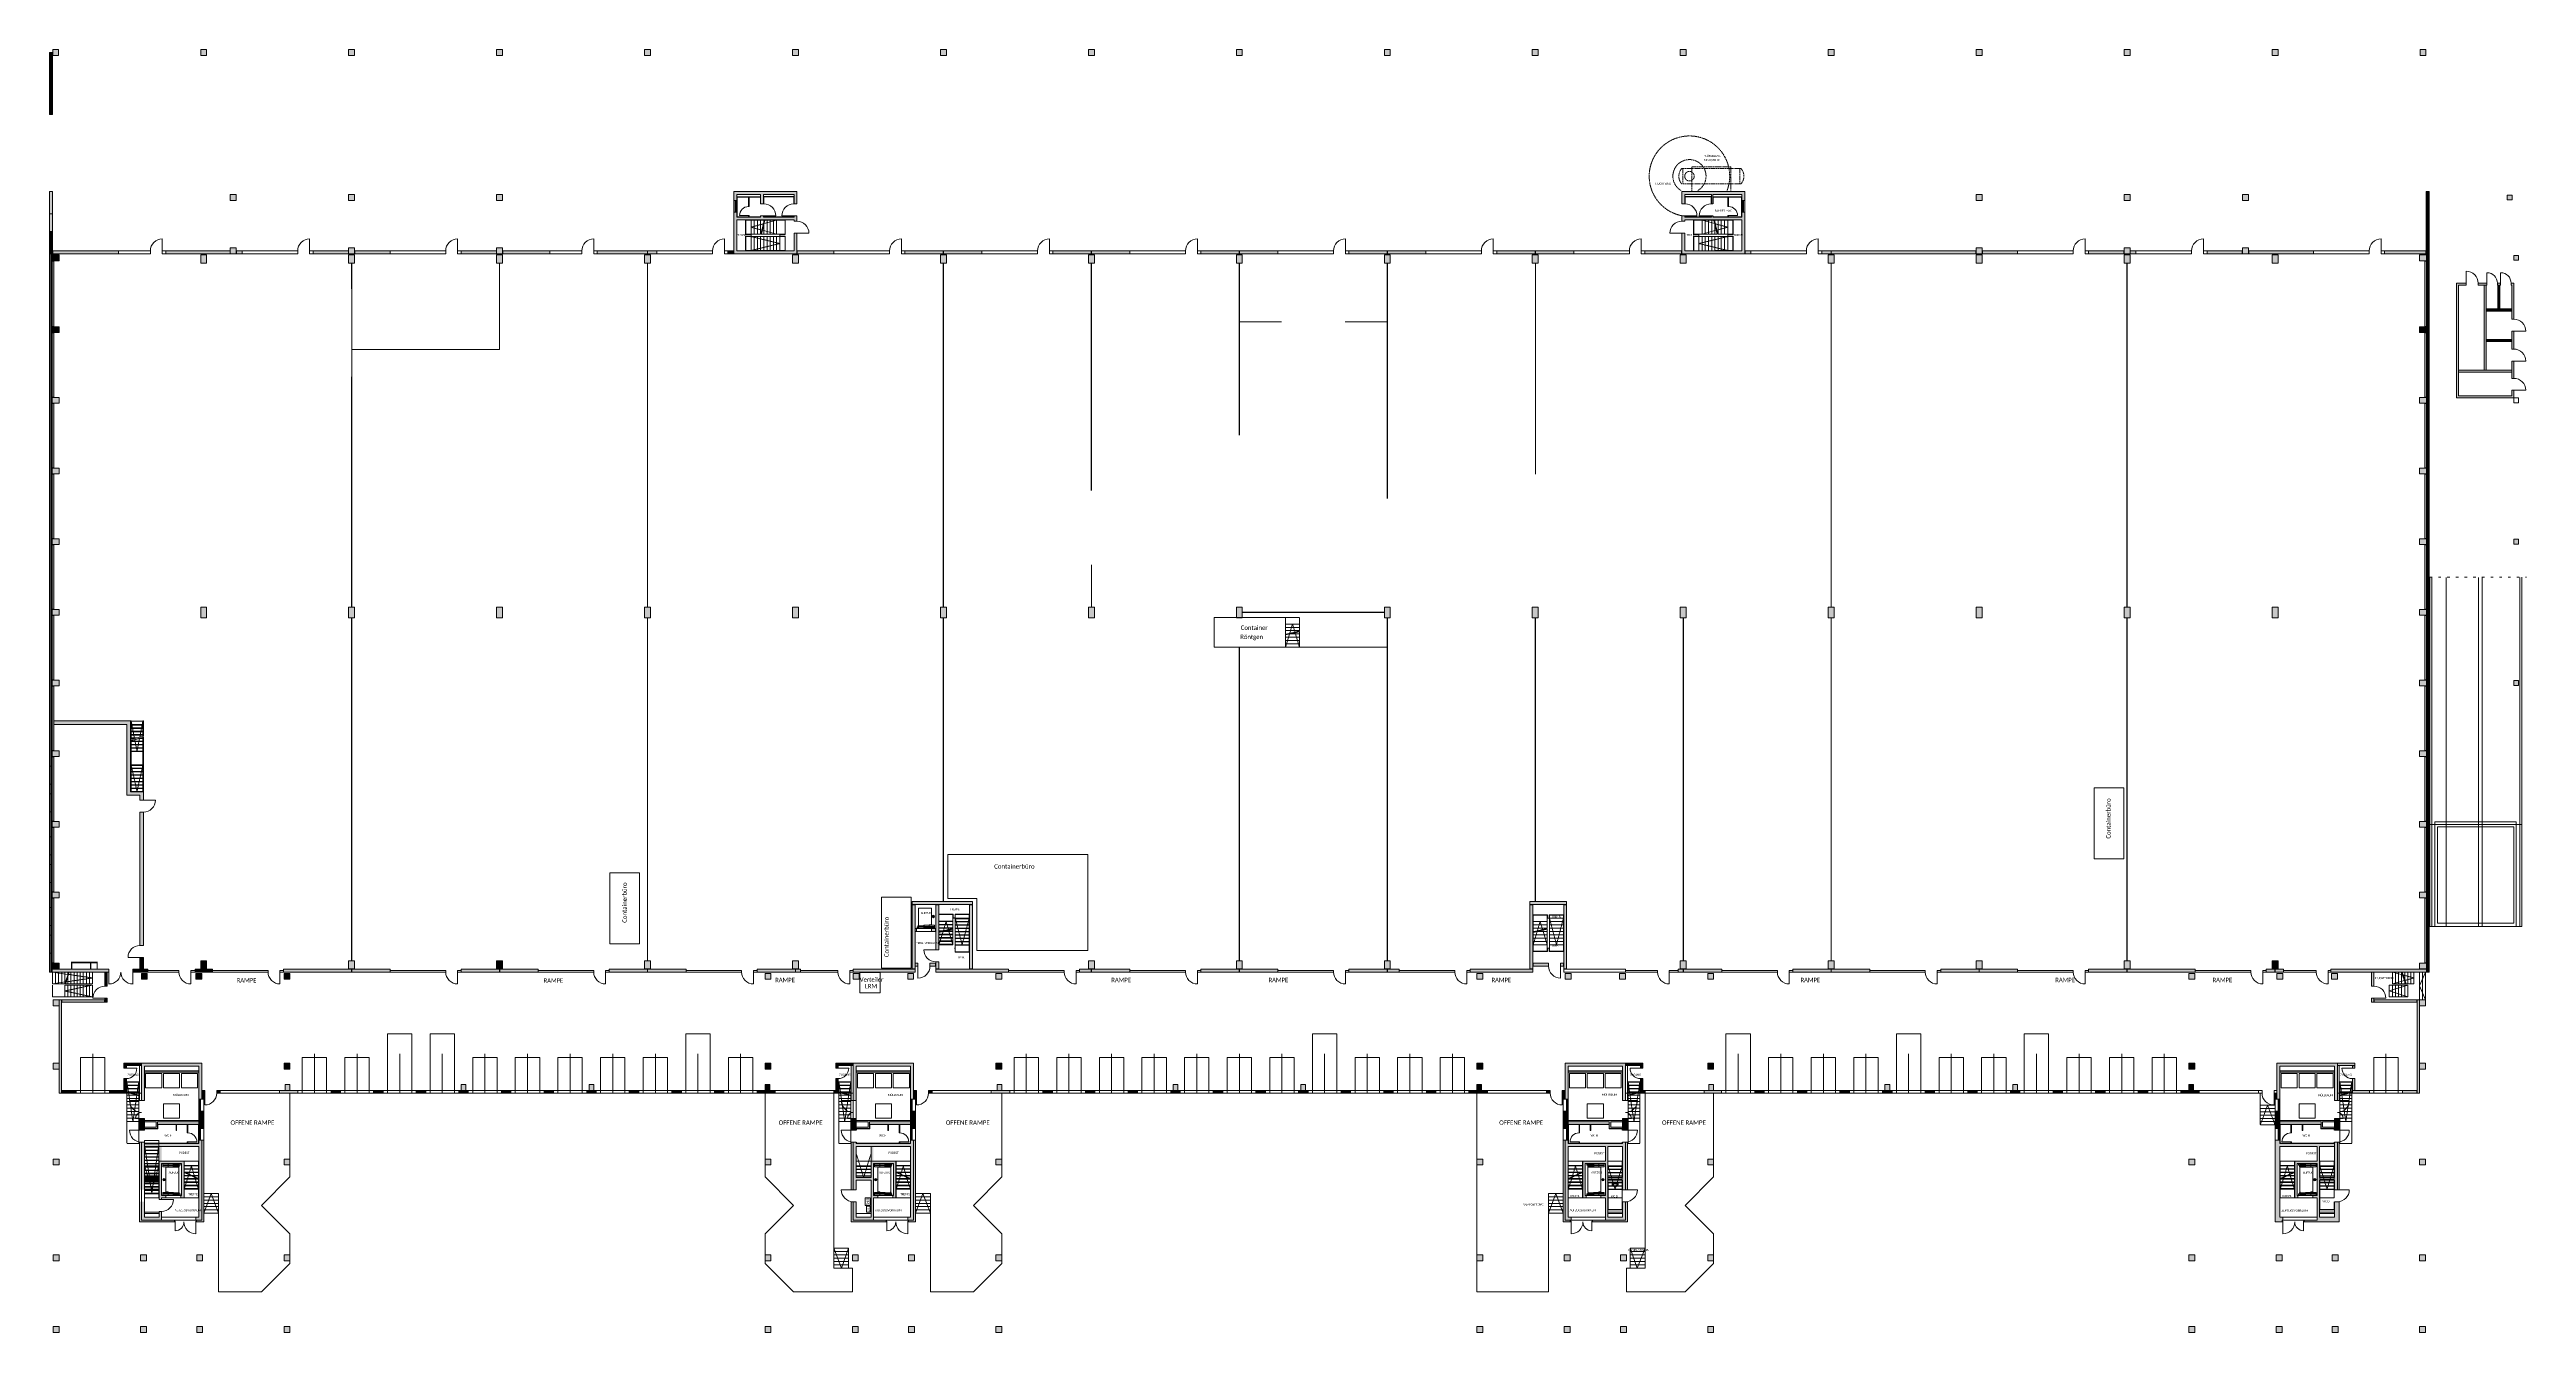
# Model space of a CAD drawing. Header units: inches. Extents: x -139469 to 69789, y -72919 to 35471.
import ezdxf

# ---------------------------------------------------------------- set-up
doc = ezdxf.new("R2010")
doc.units = ezdxf.units.IN
doc.header["$LTSCALE"] = 525
doc.header["$MEASUREMENT"] = 0
for name, pattern in [('AUSGEZOGEN', [0]), ('KURZGESTRICHELT', [0.28, 0.2, -0.08]), ('Punktlinie', [1.4, 0.4, -1]), ('Standardmuster', [0]), ('STRICHPUNKT', [0.5, 0.35, -0.05, 0.05, -0.05]), ('VERDECKT', [0.15, 0.1, -0.05]), ('Volllinie', [0])]:
    doc.linetypes.add(name, pattern=pattern)
doc.layers.add('Grundebene', color=7, linetype='Continuous')
doc.styles.add('CALIBRI', font='calibri.ttf', dxfattribs={"height": 0.2})

# ---------------------------------------------------------------- blocks, each defined once
blk = doc.blocks.new('Color_Area-3696')
at = {"layer": 'Grundebene', "true_color": 0x000000, "transparency": 33554687}
h = blk.add_hatch(color=18, dxfattribs=at)
h.paths.add_polyline_path([(68546, 11682), (68721, 11682), (68721, 10164), (68546, 10164)], flags=0)
h.paths.add_polyline_path([(68721, 6682), (68546, 6682), (68546, 6206), (64046, 6206), (64046, 15556), (64702, 15556), (64702, 15731), (63871, 15731), (63871, 6031), (68721, 6031)], flags=0)
h.paths.add_polyline_path([(68721, 7692), (68546, 7692), (68546, 9154), (68721, 9154)], flags=0)
h.paths.add_polyline_path([(68546, 12692), (68546, 15556), (68494, 15556), (68494, 15731), (68721, 15731), (68721, 12692)], flags=0)
h.paths.add_polyline_path([(67609, 15731), (67338, 15731), (67338, 15556), (67609, 15556)], flags=0)
h.paths.add_polyline_path([(66453, 15556), (65712, 15556), (65712, 15731), (66453, 15731)], flags=0)
at = {"layer": 'Grundebene', "color": 18, "linetype": 'Volllinie', "lineweight": 9, "true_color": 0x000000}
for p, q in [((64702, 15731), (63871, 15731)), ((63871, 15731), (63871, 6031)), ((64046, 15556), (64046, 6206)), ((64046, 15556), (64702, 15556)), ((64702, 15731), (64702, 15556)), ((65712, 15556), (65712, 15731)), ((65712, 15731), (66453, 15731)), ((66453, 15556), (65712, 15556)), ((66453, 15731), (66453, 15556)), ((67609, 15731), (67338, 15731)), ((67338, 15556), (67338, 15731)), ((67338, 15556), (67609, 15556)), ((67609, 15731), (67609, 15556)), ((68494, 15556), (68494, 15731)), ((68494, 15731), (68721, 15731)), ((68494, 15556), (68546, 15556)), ((68546, 12692), (68546, 15556)), ((68721, 15731), (68721, 12692)), ((68721, 12692), (68546, 12692)), ((68546, 11682), (68721, 11682)), ((68546, 10164), (68546, 11682)), ((68721, 11682), (68721, 10164)), ((68721, 10164), (68546, 10164)), ((68546, 9154), (68546, 7692)), ((68546, 9154), (68721, 9154)), ((68721, 9154), (68721, 7692)), ((68721, 7692), (68546, 7692)), ((68721, 6682), (68546, 6682)), ((68546, 6682), (68546, 6206)), ((68721, 6031), (68721, 6682)), ((68721, 6031), (63871, 6031)), ((68546, 6206), (64046, 6206))]:
    blk.add_line(p, q, dxfattribs=at)
blk = doc.blocks.new('Color_Area-36B7')
at = {"layer": 'Grundebene', "true_color": 0x000000, "transparency": 33554687}
blk.add_hatch(color=18, dxfattribs=at).paths.add_polyline_path([(68546, 8206), (64046, 8206), (64046, 8381), (68546, 8381)], flags=0)
at = {"layer": 'Grundebene', "color": 18, "linetype": 'Volllinie', "lineweight": 9, "true_color": 0x000000}
for p, q in [((64046, 8206), (64046, 8381)), ((68546, 8381), (64046, 8381)), ((68546, 8381), (68546, 8206)), ((68546, 8206), (64046, 8206))]:
    blk.add_line(p, q, dxfattribs=at)
blk = doc.blocks.new('Color_Area-36BC')
at = {"layer": 'Grundebene', "true_color": 0x000000, "transparency": 33554687}
blk.add_hatch(color=18, dxfattribs=at).paths.add_polyline_path([(66208, 8381), (66208, 15556), (66383, 15556), (66383, 8381)], flags=0)
at = {"layer": 'Grundebene', "color": 18, "linetype": 'Volllinie', "lineweight": 9, "true_color": 0x000000}
for p, q in [((66208, 8381), (66208, 15556)), ((66208, 15556), (66383, 15556)), ((66383, 8381), (66383, 15556)), ((66383, 8381), (66208, 8381))]:
    blk.add_line(p, q, dxfattribs=at)
blk = doc.blocks.new('Color_Area-36C1')
at = {"layer": 'Grundebene', "true_color": 0x000000, "transparency": 33554687}
blk.add_hatch(color=18, dxfattribs=at).paths.add_polyline_path([(66383, 13556), (68546, 13556), (68546, 13381), (66383, 13381)], flags=0)
at = {"layer": 'Grundebene', "color": 18, "linetype": 'Volllinie', "lineweight": 9, "true_color": 0x000000}
for p, q in [((66383, 13556), (68546, 13556)), ((66383, 13381), (66383, 13556)), ((66383, 13381), (68546, 13381)), ((68546, 13556), (68546, 13381))]:
    blk.add_line(p, q, dxfattribs=at)
blk = doc.blocks.new('Color_Area-36C6')
at = {"layer": 'Grundebene', "true_color": 0x000000, "transparency": 33554687}
blk.add_hatch(color=18, dxfattribs=at).paths.add_polyline_path([(68546, 10794), (66383, 10794), (66383, 10969), (68546, 10969)], flags=0)
at = {"layer": 'Grundebene', "color": 18, "linetype": 'Volllinie', "lineweight": 9, "true_color": 0x000000}
for p, q in [((66383, 10794), (66383, 10969)), ((68546, 10969), (66383, 10969)), ((68546, 10794), (66383, 10794)), ((68546, 10969), (68546, 10794))]:
    blk.add_line(p, q, dxfattribs=at)
blk = doc.blocks.new('Color_Area-36CB')
at = {"layer": 'Grundebene', "true_color": 0x000000, "transparency": 33554687}
blk.add_hatch(color=18, dxfattribs=at).paths.add_polyline_path([(67377, 13556), (67377, 15556), (67552, 15556), (67552, 13556)], flags=0)
at = {"layer": 'Grundebene', "color": 18, "linetype": 'Volllinie', "lineweight": 9, "true_color": 0x000000}
for p, q in [((67377, 13556), (67377, 15556)), ((67377, 15556), (67552, 15556)), ((67552, 13556), (67552, 15556)), ((67552, 13556), (67377, 13556))]:
    blk.add_line(p, q, dxfattribs=at)
blk = doc.blocks.new('door-36D0')
at = {"layer": 'Grundebene', "color": 18, "linetype": 'Standardmuster', "lineweight": 13, "true_color": 0x000000}
blk.add_line((64702, 15731), (64702, 16741), dxfattribs=at)
blk.add_arc((64702, 15731), 1010, 0, 90, dxfattribs=at)
blk = doc.blocks.new('door-36D8')
at = {"layer": 'Grundebene', "color": 18, "linetype": 'Standardmuster', "lineweight": 13, "true_color": 0x000000}
blk.add_line((66453, 15731), (66453, 16616), dxfattribs=at)
blk.add_arc((66453, 15731), 885, 0, 90, dxfattribs=at)
blk = doc.blocks.new('door-36E0')
at = {"layer": 'Grundebene', "color": 18, "linetype": 'Standardmuster', "lineweight": 13, "true_color": 0x000000}
blk.add_line((67609, 15731), (67609, 16616), dxfattribs=at)
blk.add_arc((67609, 15731), 885, 0, 90, dxfattribs=at)
blk = doc.blocks.new('door-36E8')
at = {"layer": 'Grundebene', "color": 18, "linetype": 'Standardmuster', "lineweight": 13, "true_color": 0x000000}
blk.add_line((68721, 11682), (69731, 11682), dxfattribs=at)
blk.add_arc((68721, 11682), 1010, 0, 90, dxfattribs=at)
blk = doc.blocks.new('door-36F0')
at = {"layer": 'Grundebene', "color": 18, "linetype": 'Standardmuster', "lineweight": 13, "true_color": 0x000000}
blk.add_line((68721, 9154), (69731, 9154), dxfattribs=at)
blk.add_arc((68721, 9154), 1010, 0, 90, dxfattribs=at)
blk = doc.blocks.new('door-36F8')
at = {"layer": 'Grundebene', "color": 18, "linetype": 'Standardmuster', "lineweight": 13, "true_color": 0x000000}
blk.add_line((68721, 6682), (69731, 6682), dxfattribs=at)
blk.add_arc((68721, 6682), 1010, 0, 90, dxfattribs=at)

msp = doc.modelspace()

# ---------------------------------------------------------------- hatches: boundary and pattern name
at = {"layer": 'Grundebene', "true_color": 0x000000, "transparency": 33554687}
for points in [[(-139219, 33346), (-139219, 35221), (-139469, 35221), (-139469, 33346)], [(-139469, 33346), (-139469, 31846), (-139219, 31846), (-139219, 33346)], [(-139219, 29971), (-139219, 31846), (-139469, 31846), (-139469, 29971)], [(-139469, 21596), (-139469, 23471), (-139219, 23471), (-139219, 21596), (-139219, 20096), (-139469, 20096)], [(-76574, 23221), (-79144, 23221), (-79144, 22431), (-79394, 22431), (-79394, 23221), (-81404, 23221), (-81404, 22721), (-81654, 22721), (-81654, 23471), (-76324, 23471), (-76324, 22431), (-76574, 22431)], [(61571, 21596), (61571, 23471), (61321, 23471), (61321, 21596)], [(-76574, 21071), (-81404, 21071), (-81404, 18471), (-76574, 18471), (-76574, 19961), (-76324, 19961), (-76324, 18221), (-81654, 18221), (-81654, 21721), (-81404, 21721), (-81404, 21321), (-79394, 21321), (-79394, 21421), (-79144, 21421), (-79144, 21321), (-76574, 21321), (-76574, 21421), (-76324, 21421), (-76324, 20971), (-76574, 20971)], [(61321, 21596), (61321, 20096), (61571, 20096), (61571, 21596)], [(-139469, 20096), (-139469, 18221), (-139249, 18221), (-139219, 18221), (-139219, 20096)], [(61321, 20096), (61571, 20096), (61571, 18221), (61351, 18221), (61321, 18221)], [(-139469, 18221), (-139469, -42469), (-139249, -42469), (-139249, -41689), (-139249, -36229), (-139249, -36209), (-139249, -35709), (-139249, -35689), (-139249, -30259), (-139249, -30239), (-139249, -29739), (-139249, -29719), (-139249, -24289), (-139249, -24269), (-139249, -23769), (-139249, -23749), (-139249, -18319), (-139249, -18299), (-139249, -17799), (-139249, -17779), (-139249, -12349), (-139249, -12329), (-139249, -11829), (-139249, -11809), (-139249, -6379), (-139249, -6359), (-139249, -5859), (-139249, -5839), (-139249, -409), (-139249, -389), (-139249, 111), (-139249, 131), (-139249, 5561), (-139249, 5581), (-139249, 6081), (-139249, 6101), (-139249, 11531), (-139249, 11551), (-139249, 12051), (-139249, 12071), (-139249, 17601), (-139249, 18221)], [(-138649, 17621), (-139249, 17621), (-139249, 18121), (-138649, 18121)], [(-139099, -41689), (-139099, -36229), (-139249, -36229), (-139249, -36209), (-138649, -36209), (-138649, -35709), (-139249, -35709), (-139249, -35689), (-139099, -35689), (-139099, -30259), (-139249, -30259), (-139249, -30239), (-138649, -30239), (-138649, -29739), (-139249, -29739), (-139249, -29719), (-139099, -29719), (-139099, -24289), (-139249, -24289), (-139249, -24269), (-138649, -24269), (-138649, -23769), (-139249, -23769), (-139249, -23749), (-139099, -23749), (-139099, -18319), (-139249, -18319), (-139249, -18299), (-138649, -18299), (-138649, -17799), (-139249, -17799), (-139249, -17779), (-139099, -17779), (-139099, -12349), (-139249, -12349), (-139249, -12329), (-138649, -12329), (-138649, -11829), (-139249, -11829), (-139249, -11809), (-139099, -11809), (-139099, -6379), (-139249, -6379), (-139249, -6359), (-138649, -6359), (-138649, -5859), (-139249, -5859), (-139249, -5839), (-139099, -5839), (-139099, -409), (-139249, -409), (-139249, -389), (-138649, -389), (-138649, 111), (-139249, 111), (-139249, 131), (-139099, 131), (-139099, 5561), (-139249, 5561), (-139249, 5581), (-138649, 5581), (-138649, 6081), (-139249, 6081), (-139249, 6101), (-139099, 6101), (-139099, 11531), (-139249, 11531), (-139249, 12071), (-139099, 12071), (-139099, 17601), (-139249, 17601), (-139249, 12071), (-139249, 11531), (-139249, 6101), (-139249, 6081), (-139249, 5581), (-139249, 5561), (-139249, 131), (-139249, 111), (-139249, -389), (-139249, -409), (-139249, -5839), (-139249, -5859), (-139249, -6359), (-139249, -6379), (-139249, -11809), (-139249, -11829), (-139249, -12329), (-139249, -12349), (-139249, -17779), (-139249, -17799), (-139249, -18299), (-139249, -18319), (-139249, -23749), (-139249, -23769), (-139249, -24269), (-139249, -24289), (-139249, -29719), (-139249, -29739), (-139249, -30239), (-139249, -30259), (-139249, -35689), (-139249, -35709), (-139249, -36209), (-139249, -36229), (-139249, -41689)], [(-133649, 18221), (-139199, 18221), (-139199, 18471), (-133649, 18471)], [(-82154, 18221), (-81664, 18221), (-81664, 18471), (-82154, 18471)], [(61201, -41689), (61201, -36229), (61351, -36229), (61351, -36209), (60751, -36209), (60751, -35709), (61351, -35709), (61351, -35689), (61201, -35689), (61201, -30259), (61351, -30259), (61351, -30239), (60751, -30239), (60751, -29739), (61351, -29739), (61351, -29719), (61201, -29719), (61201, -24289), (61351, -24289), (61351, -24269), (60751, -24269), (60751, -23769), (61351, -23769), (61351, -23749), (61201, -23749), (61201, -18319), (61351, -18319), (61351, -18299), (60751, -18299), (60751, -17799), (61351, -17799), (61351, -17779), (61201, -17779), (61201, -12349), (61351, -12349), (61351, -12329), (60751, -12329), (60751, -11829), (61351, -11829), (61351, -11809), (61201, -11809), (61201, -6379), (61351, -6379), (61351, -6359), (60751, -6359), (60751, -5859), (61351, -5859), (61351, -5839), (61201, -5839), (61201, -409), (61351, -409), (61351, -389), (60751, -389), (60751, 111), (61351, 111), (61351, 131), (61201, 131), (61201, 5561), (61351, 5561), (61351, 5581), (60751, 5581), (60751, 6081), (61351, 6081), (61351, 6101), (61201, 6101), (61201, 11531), (61351, 11531), (61351, 12071), (61201, 12071), (61201, 17601), (61351, 17601), (61351, 12071), (61351, 11531), (61351, 6101), (61351, 6081), (61351, 5581), (61351, 5561), (61351, 131), (61351, 111), (61351, -389), (61351, -409), (61351, -5839), (61351, -5859), (61351, -6359), (61351, -6379), (61351, -11809), (61351, -11829), (61351, -12329), (61351, -12349), (61351, -17779), (61351, -17799), (61351, -18299), (61351, -18319), (61351, -23749), (61351, -23769), (61351, -24269), (61351, -24289), (61351, -29719), (61351, -29739), (61351, -30239), (61351, -30259), (61351, -35689), (61351, -35709), (61351, -36209), (61351, -36229), (61351, -41689)], [(61571, 18221), (61571, -42469), (61351, -42469), (61351, -41689), (61351, -36229), (61351, -36209), (61351, -35709), (61351, -35689), (61351, -30259), (61351, -30239), (61351, -29739), (61351, -29719), (61351, -24289), (61351, -24269), (61351, -23769), (61351, -23749), (61351, -18319), (61351, -18299), (61351, -17799), (61351, -17779), (61351, -12349), (61351, -12329), (61351, -11829), (61351, -11809), (61351, -6379), (61351, -6359), (61351, -5859), (61351, -5839), (61351, -409), (61351, -389), (61351, 111), (61351, 131), (61351, 5561), (61351, 5581), (61351, 6081), (61351, 6101), (61351, 11531), (61351, 11551), (61351, 12051), (61351, 12071), (61351, 17601), (61351, 18221)], [(-138649, 11551), (-139249, 11551), (-139249, 12051), (-138649, 12051)], [(60751, 11551), (61351, 11551), (61351, 12051), (60751, 12051)], [(-131829, -27529), (-132929, -27529), (-132929, -21544), (-139099, -21544), (-139099, -21244), (-132629, -21244), (-132629, -22825), (-132629, -27229), (-132579, -27229), (-131529, -27229), (-131529, -27944), (-131829, -27944)], [(-131829, -28954), (-131529, -28954), (-131529, -40219), (-131829, -40219)], [(-138649, -42209), (-139249, -42209), (-139249, -41709), (-138649, -41709)], [(-135949, -41719), (-135949, -42219), (-136049, -42219), (-136049, -41719), (-137549, -41719), (-137549, -42219), (-137649, -42219), (-137649, -41604), (-135399, -41604), (-135399, -42219), (-135499, -42219), (-135499, -41719)], [(-131529, -41229), (-131529, -42219), (-131829, -42219), (-131829, -41229)], [(-101699, -41509), (-101199, -41509), (-101199, -42209), (-101699, -42209)], [(48801, -41509), (48801, -42209), (48301, -42209), (48301, -41509)], [(-139249, -42219), (-134449, -42219), (-134449, -42469), (-139249, -42469)], [(-134799, -42489), (-134799, -43659), (-134599, -43659), (-134599, -42489)], [(-134799, -43659), (-134599, -43659), (-134599, -42489), (-134799, -42489)], [(-132439, -42469), (-131159, -42469), (-131159, -42219), (-132439, -42219)], [(-131709, -43079), (-131709, -42579), (-131209, -42579), (-131209, -43079)], [(-119159, -42579), (-119159, -43079), (-119659, -43079), (-119659, -42579)], [(53261, -42219), (53261, -42469), (58461, -42469), (59291, -42469), (61311, -42469), (61351, -42469), (61351, -42219)], [(-138429, -45019), (-134819, -45019), (-134819, -44819), (-138429, -44819)], [(-134599, -44669), (-134599, -45019), (-134799, -45019), (-134799, -44669)], [(-131729, -50369), (-133179, -50369), (-133179, -50169), (-131729, -50169)], [(-131459, -50419), (-126859, -50419), (-126859, -50819), (-126859, -50934), (-126859, -53204), (-126609, -53204), (-126609, -50169), (-131709, -50169), (-131709, -53324), (-131459, -53324), (-131459, -50934), (-131459, -50819)], [(-119659, -50169), (-119159, -50169), (-119159, -50669), (-119659, -50669)], [(-79019, -50669), (-79019, -50169), (-78519, -50169), (-78519, -50669)], [(-71589, -50369), (-73039, -50369), (-73039, -50169), (-71589, -50169)], [(-71319, -50419), (-66719, -50419), (-66719, -50819), (-66719, -50934), (-66719, -53204), (-66469, -53204), (-66469, -50169), (-71569, -50169), (-71569, -53324), (-71319, -53324), (-71319, -50934), (-71319, -50819)], [(-59519, -50169), (-59019, -50169), (-59019, -50669), (-59519, -50669)], [(-18879, -50669), (-18879, -50169), (-18379, -50169), (-18379, -50669)], [(-6579, -50419), (-11179, -50419), (-11179, -50819), (-11179, -50934), (-11179, -53204), (-11429, -53204), (-11429, -50169), (-6329, -50169), (-6329, -53324), (-6579, -53324), (-6579, -50934), (-6579, -50819)], [(621, -50169), (1121, -50169), (1121, -50669), (621, -50669)], [(41261, -50669), (41261, -50169), (41761, -50169), (41761, -50669)], [(53561, -50419), (48961, -50419), (48961, -50819), (48961, -50934), (48961, -53204), (48711, -53204), (48711, -50169), (53811, -50169), (53811, -53324), (53561, -53324), (53561, -50934), (53561, -50819)], [(-133179, -50589), (-133179, -50389), (-132979, -50389), (-132979, -50589)], [(-133179, -52469), (-133179, -51474), (-132979, -51474), (-132979, -52469)], [(-126859, -50934), (-131459, -50934), (-131459, -50819), (-126859, -50819)], [(-73039, -50589), (-73039, -50389), (-72839, -50389), (-72839, -50589)], [(-73039, -52469), (-73039, -51474), (-72839, -51474), (-72839, -52469)], [(-66719, -50934), (-71319, -50934), (-71319, -50819), (-66719, -50819)], [(-6579, -50934), (-11179, -50934), (-11179, -50819), (-6579, -50819)], [(53561, -50934), (48961, -50934), (48961, -50819), (53561, -50819)], [(-138429, -52689), (-137214, -52689), (-137214, -52489), (-138429, -52489)], [(-132979, -52489), (-134414, -52489), (-134414, -52689), (-132979, -52689)], [(-126609, -54214), (-126609, -55674), (-126859, -55674), (-126859, -54214)], [(-126444, -52689), (-126444, -53204), (-126609, -53204), (-126609, -52689)], [(-126444, -54214), (-126444, -55674), (-126609, -55674), (-126609, -54214)], [(-126359, -52489), (-126359, -52689), (-126589, -52689), (-126589, -52489)], [(-125349, -52689), (-125049, -52689), (-125049, -52489), (-125349, -52489)], [(-115689, -52489), (-115299, -52489), (-115299, -52689), (-115689, -52689)], [(-115279, -52489), (-114889, -52489), (-114889, -52689), (-115279, -52689)], [(-112089, -52489), (-111699, -52489), (-111699, -52689), (-112089, -52689)], [(-111679, -52489), (-111289, -52489), (-111289, -52689), (-111679, -52689)], [(-108489, -52489), (-108099, -52489), (-108099, -52689), (-108489, -52689)], [(-108079, -52489), (-107689, -52489), (-107689, -52689), (-108079, -52689)], [(-104889, -52489), (-104499, -52489), (-104499, -52689), (-104889, -52689)], [(-104479, -52489), (-104089, -52489), (-104089, -52689), (-104479, -52689)], [(-101289, -52489), (-100899, -52489), (-100899, -52689), (-101289, -52689)], [(-100879, -52489), (-100489, -52489), (-100489, -52689), (-100879, -52689)], [(-97689, -52489), (-97299, -52489), (-97299, -52689), (-97689, -52689)], [(-97279, -52489), (-96889, -52489), (-96889, -52689), (-97279, -52689)], [(-94089, -52489), (-93699, -52489), (-93699, -52689), (-94089, -52689)], [(-93679, -52489), (-93289, -52489), (-93289, -52689), (-93679, -52689)], [(-90489, -52489), (-90099, -52489), (-90099, -52689), (-90489, -52689)], [(-90079, -52489), (-89689, -52489), (-89689, -52689), (-90079, -52689)], [(-86889, -52489), (-86499, -52489), (-86499, -52689), (-86889, -52689)], [(-86479, -52489), (-86089, -52489), (-86089, -52689), (-86479, -52689)], [(-83289, -52489), (-82899, -52489), (-82899, -52689), (-83289, -52689)], [(-82879, -52489), (-82489, -52489), (-82489, -52689), (-82879, -52689)], [(-73219, -52489), (-72839, -52489), (-72839, -52689), (-73219, -52689)], [(-66469, -54214), (-66469, -55674), (-66719, -55674), (-66719, -54214)], [(-66304, -52689), (-66304, -53204), (-66469, -53204), (-66469, -52689)], [(-66304, -54214), (-66304, -55674), (-66469, -55674), (-66469, -54214)], [(-66219, -52489), (-66219, -52689), (-66449, -52689), (-66449, -52489)], [(-65209, -52489), (-65209, -52689), (-64909, -52689), (-64909, -52489)], [(-55549, -52489), (-55159, -52489), (-55159, -52689), (-55549, -52689)], [(-55139, -52489), (-54749, -52489), (-54749, -52689), (-55139, -52689)], [(-51949, -52489), (-51559, -52489), (-51559, -52689), (-51949, -52689)], [(-51539, -52489), (-51149, -52489), (-51149, -52689), (-51539, -52689)], [(-48349, -52489), (-47959, -52489), (-47959, -52689), (-48349, -52689)], [(-47939, -52489), (-47549, -52489), (-47549, -52689), (-47939, -52689)], [(-44749, -52489), (-44359, -52489), (-44359, -52689), (-44749, -52689)], [(-44339, -52489), (-43949, -52489), (-43949, -52689), (-44339, -52689)], [(-41149, -52489), (-40759, -52489), (-40759, -52689), (-41149, -52689)], [(-40739, -52489), (-40349, -52489), (-40349, -52689), (-40739, -52689)], [(-37549, -52489), (-37159, -52489), (-37159, -52689), (-37549, -52689)], [(-37139, -52489), (-36749, -52489), (-36749, -52689), (-37139, -52689)], [(-33949, -52489), (-33559, -52489), (-33559, -52689), (-33949, -52689)], [(-33539, -52489), (-33149, -52489), (-33149, -52689), (-33539, -52689)], [(-30349, -52489), (-29959, -52489), (-29959, -52689), (-30349, -52689)], [(-29939, -52489), (-29549, -52489), (-29549, -52689), (-29939, -52689)], [(-26749, -52489), (-26359, -52489), (-26359, -52689), (-26749, -52689)], [(-26339, -52489), (-25949, -52489), (-25949, -52689), (-26339, -52689)], [(-23149, -52489), (-22759, -52489), (-22759, -52689), (-23149, -52689)], [(-22739, -52489), (-22349, -52489), (-22349, -52689), (-22739, -52689)], [(-11594, -52689), (-11594, -53204), (-11429, -53204), (-11429, -52689)], [(-11594, -54214), (-11594, -55674), (-11429, -55674), (-11429, -54214)], [(-11429, -54214), (-11429, -55674), (-11179, -55674), (-11179, -54214)], [(4591, -52489), (4981, -52489), (4981, -52689), (4591, -52689)], [(5001, -52489), (5391, -52489), (5391, -52689), (5001, -52689)], [(8191, -52489), (8581, -52489), (8581, -52689), (8191, -52689)], [(8601, -52489), (8991, -52489), (8991, -52689), (8601, -52689)], [(11791, -52489), (12181, -52489), (12181, -52689), (11791, -52689)], [(12201, -52489), (12591, -52489), (12591, -52689), (12201, -52689)], [(15391, -52489), (15781, -52489), (15781, -52689), (15391, -52689)], [(15801, -52489), (16191, -52489), (16191, -52689), (15801, -52689)], [(18991, -52489), (19381, -52489), (19381, -52689), (18991, -52689)], [(19401, -52489), (19791, -52489), (19791, -52689), (19401, -52689)], [(22591, -52489), (22981, -52489), (22981, -52689), (22591, -52689)], [(23001, -52489), (23391, -52489), (23391, -52689), (23001, -52689)], [(26191, -52489), (26581, -52489), (26581, -52689), (26191, -52689)], [(26601, -52489), (26991, -52489), (26991, -52689), (26601, -52689)], [(29791, -52489), (30181, -52489), (30181, -52689), (29791, -52689)], [(30201, -52489), (30591, -52489), (30591, -52689), (30201, -52689)], [(33391, -52489), (33781, -52489), (33781, -52689), (33391, -52689)], [(33801, -52489), (34191, -52489), (34191, -52689), (33801, -52689)], [(36991, -52489), (37381, -52489), (37381, -52689), (36991, -52689)], [(37401, -52489), (37791, -52489), (37791, -52689), (37401, -52689)], [(48546, -52689), (48546, -53204), (48711, -53204), (48711, -52689)], [(48546, -54214), (48546, -55674), (48711, -55674), (48711, -54214)], [(48711, -54214), (48711, -55674), (48961, -55674), (48961, -54214)], [(-131874, -54834), (-131874, -55834), (-131709, -55834), (-131709, -54834)], [(-131709, -54834), (-131709, -55834), (-131459, -55834), (-131459, -54834)], [(-130459, -55119), (-131459, -55119), (-131459, -55004), (-126859, -55004), (-126859, -55119), (-130344, -55119), (-130344, -55684), (-131459, -55684), (-131459, -55569), (-130459, -55569)], [(-71734, -54834), (-71734, -55834), (-71569, -55834), (-71569, -54834)], [(-71569, -54834), (-71569, -55834), (-71319, -55834), (-71319, -54834)], [(-70319, -55119), (-71319, -55119), (-71319, -55004), (-66719, -55004), (-66719, -55119), (-70204, -55119), (-70204, -55684), (-71319, -55684), (-71319, -55569), (-70319, -55569)], [(-7579, -55119), (-6579, -55119), (-6579, -55004), (-11179, -55004), (-11179, -55119), (-7694, -55119), (-7694, -55684), (-6579, -55684), (-6579, -55569), (-7579, -55569)], [(-6329, -54834), (-6329, -55834), (-6579, -55834), (-6579, -54834)], [(-6164, -54834), (-6164, -55834), (-6329, -55834), (-6329, -54834)], [(52561, -55119), (53561, -55119), (53561, -55004), (48961, -55004), (48961, -55119), (52446, -55119), (52446, -55684), (53561, -55684), (53561, -55569), (52561, -55569)], [(53811, -54834), (53811, -55834), (53561, -55834), (53561, -54834)], [(53976, -54834), (53976, -55834), (53811, -55834), (53811, -54834)], [(-131874, -56844), (-131874, -60859), (-131709, -60859), (-131709, -56844)], [(-131709, -56844), (-131709, -60859), (-131459, -60859), (-131459, -56844)], [(-66304, -63584), (-66909, -63584), (-66909, -63419), (-66969, -63419), (-66969, -63169), (-66719, -63169), (-66719, -57194), (-69869, -57194), (-69869, -58444), (-67969, -58444), (-67969, -61554), (-68239, -61554), (-68239, -61354), (-68169, -61354), (-68169, -58644), (-69869, -58644), (-69869, -61354), (-69499, -61354), (-69499, -61554), (-69869, -61554), (-69869, -63419), (-68779, -63419), (-68779, -63584), (-71734, -63584), (-71734, -61869), (-71569, -61869), (-71319, -61869), (-71319, -63169), (-70069, -63169), (-70069, -60039), (-71299, -60039), (-71299, -59839), (-70069, -59839), (-70069, -57194), (-71319, -57194), (-71319, -56944), (-66719, -56944), (-66719, -56684), (-66469, -56684), (-66304, -56684)], [(-71734, -56844), (-71734, -60859), (-71569, -60859), (-71569, -56844)], [(-71569, -56844), (-71569, -60859), (-71319, -60859), (-71319, -56844)], [(-11594, -63584), (-10989, -63584), (-10989, -63419), (-10929, -63419), (-10929, -63169), (-11179, -63169), (-11179, -57194), (-8029, -57194), (-8029, -58444), (-9929, -58444), (-9929, -61554), (-9659, -61554), (-9659, -61354), (-9729, -61354), (-9729, -58644), (-8029, -58644), (-8029, -61354), (-8399, -61354), (-8399, -61554), (-8029, -61554), (-8029, -63419), (-9119, -63419), (-9119, -63584), (-6164, -63584), (-6164, -61869), (-6329, -61869), (-6579, -61869), (-6579, -63169), (-7829, -63169), (-7829, -60039), (-6599, -60039), (-6599, -59839), (-7829, -59839), (-7829, -57194), (-6579, -57194), (-6579, -56944), (-11179, -56944), (-11179, -56684), (-11429, -56684), (-11594, -56684)], [(-6329, -56844), (-6329, -60859), (-6579, -60859), (-6579, -56844)], [(-6164, -56844), (-6164, -60859), (-6329, -60859), (-6329, -56844)], [(48546, -63584), (49151, -63584), (49151, -63419), (49211, -63419), (49211, -63169), (48961, -63169), (48961, -57194), (52111, -57194), (52111, -58444), (50211, -58444), (50211, -61554), (50481, -61554), (50481, -61354), (50411, -61354), (50411, -58644), (52111, -58644), (52111, -61354), (51741, -61354), (51741, -61554), (52111, -61554), (52111, -63419), (51021, -63419), (51021, -63584), (53976, -63584), (53976, -61869), (53811, -61869), (53561, -61869), (53561, -63169), (52311, -63169), (52311, -60039), (53541, -60039), (53541, -59839), (52311, -59839), (52311, -57194), (53561, -57194), (53561, -56944), (48961, -56944), (48961, -56684), (48711, -56684), (48546, -56684)], [(53811, -56844), (53811, -60859), (53561, -60859), (53561, -56844)], [(53976, -56844), (53976, -60859), (53811, -60859), (53811, -56844)], [(-131439, -60228), (-131439, -59650), (-130209, -59650), (-130209, -60228)]]:
    msp.add_hatch(color=18, dxfattribs=at).paths.add_polyline_path(points, flags=0)
h = msp.add_hatch(color=18, dxfattribs=at)
h.paths.add_polyline_path([(48801, 34971), (48301, 34971), (48301, 35471), (48801, 35471)], flags=0)
h.paths.add_polyline_path([(45801, 23221), (46301, 23221), (46301, 22721), (45801, 22721)], flags=0)
h.paths.add_polyline_path([(36301, 35471), (36301, 34971), (35801, 34971), (35801, 35471)], flags=0)
h.paths.add_polyline_path([(61301, 34971), (60801, 34971), (60801, 35471), (61301, 35471)], flags=0)
h.paths.add_polyline_path([(35801, 23221), (36301, 23221), (36301, 22721), (35801, 22721)], flags=0)
h.paths.add_polyline_path([(68571, 23171), (68171, 23171), (68171, 22771), (68571, 22771)], flags=0)
h.paths.add_polyline_path([(23801, 35471), (23801, 34971), (23301, 34971), (23301, 35471)], flags=0)
h.paths.add_polyline_path([(69121, 18071), (68721, 18071), (68721, 17671), (69121, 17671)], flags=0)
h.paths.add_polyline_path([(23301, 23221), (23801, 23221), (23801, 22721), (23301, 22721)], flags=0)
h.paths.add_polyline_path([(11301, 35471), (11301, 34971), (10801, 34971), (10801, 35471)], flags=0)
h.paths.add_polyline_path([(-1199, 35471), (-1199, 34971), (-1699, 34971), (-1699, 35471)], flags=0)
h.paths.add_polyline_path([(-13699, 35471), (-13699, 34971), (-14199, 34971), (-14199, 35471)], flags=0)
h.paths.add_polyline_path([(-26199, 35471), (-26199, 34971), (-26699, 34971), (-26699, 35471)], flags=0)
h.paths.add_polyline_path([(-38699, 35471), (-38699, 34971), (-39199, 34971), (-39199, 35471)], flags=0)
h.paths.add_polyline_path([(-51199, 35471), (-51199, 34971), (-51699, 34971), (-51699, 35471)], flags=0)
h.paths.add_polyline_path([(-63699, 35471), (-63699, 34971), (-64199, 34971), (-64199, 35471)], flags=0)
h.paths.add_polyline_path([(-76199, 35471), (-76199, 34971), (-76699, 34971), (-76699, 35471)], flags=0)
h.paths.add_polyline_path([(-88699, 35471), (-88699, 34971), (-89199, 34971), (-89199, 35471)], flags=0)
h.paths.add_polyline_path([(-101199, 35471), (-101199, 34971), (-101699, 34971), (-101699, 35471)], flags=0)
h.paths.add_polyline_path([(-101699, 23221), (-101199, 23221), (-101199, 22721), (-101699, 22721)], flags=0)
h.paths.add_polyline_path([(-113699, 35471), (-113699, 34971), (-114199, 34971), (-114199, 35471)], flags=0)
h.paths.add_polyline_path([(-114199, 23221), (-113699, 23221), (-113699, 22721), (-114199, 22721)], flags=0)
h.paths.add_polyline_path([(-124199, 23221), (-123699, 23221), (-123699, 22721), (-124199, 22721)], flags=0)
h.paths.add_polyline_path([(-126199, 35471), (-126199, 34971), (-126699, 34971), (-126699, 35471)], flags=0)
h.paths.add_polyline_path([(-138699, 35471), (-138699, 34971), (-139199, 34971), (-139199, 35471)], flags=0)
h = msp.add_hatch(color=18, dxfattribs=at)
h.paths.add_polyline_path([(-1324, 21421), (-1574, 21421), (-1574, 20971), (-1324, 20971), (-1324, 21071), (3506, 21071), (3506, 18471), (-1324, 18471), (-1324, 19961), (-1574, 19961), (-1574, 18221), (3756, 18221), (3756, 21721), (3506, 21721), (3506, 21321), (1051, 21321), (1051, 21421), (936, 21421), (936, 21321), (-1324, 21321)], flags=0)
h.paths.add_polyline_path([(-1324, 22431), (-1574, 22431), (-1574, 23471), (3756, 23471), (3756, 22721), (3506, 22721), (3506, 23221), (1051, 23221), (1051, 22431), (936, 22431), (936, 23221), (-1324, 23221)], flags=0)
h = msp.add_hatch(color=18, dxfattribs=at)
h.paths.add_polyline_path([(-124199, 18721), (-123699, 18721), (-123699, 18221), (-124199, 18221)], flags=0)
h.paths.add_polyline_path([(-123679, 18471), (-123199, 18471), (-123199, 18221), (-123679, 18221)], flags=0)
h.paths.add_polyline_path([(-124219, 18471), (-124219, 18221), (-129649, 18221), (-129649, 18471)], flags=0)
h.paths.add_polyline_path([(-117199, 18471), (-114219, 18471), (-114219, 18221), (-117199, 18221)], flags=0)
h.paths.add_polyline_path([(-114199, 18721), (-113699, 18721), (-113699, 18221), (-114199, 18221)], flags=0)
h.paths.add_polyline_path([(-113679, 18221), (-113679, 18471), (-110699, 18471), (-110699, 18221)], flags=0)
h = msp.add_hatch(color=18, dxfattribs=at)
h.paths.add_polyline_path([(-126199, 18121), (-126199, 17421), (-126699, 17421), (-126699, 18121)], flags=0)
h.paths.add_polyline_path([(-113699, 17421), (-114199, 17421), (-114199, 18121), (-113699, 18121)], flags=0)
h.paths.add_polyline_path([(-101199, 17421), (-101699, 17421), (-101699, 18121), (-101199, 18121)], flags=0)
h.paths.add_polyline_path([(-88699, 17421), (-89199, 17421), (-89199, 18121), (-88699, 18121)], flags=0)
h.paths.add_polyline_path([(-76199, 17421), (-76699, 17421), (-76699, 18121), (-76199, 18121)], flags=0)
h.paths.add_polyline_path([(-63699, 17421), (-64199, 17421), (-64199, 18121), (-63699, 18121)], flags=0)
h.paths.add_polyline_path([(-51199, 17421), (-51699, 17421), (-51699, 18121), (-51199, 18121)], flags=0)
h.paths.add_polyline_path([(-38699, 17421), (-39199, 17421), (-39199, 18121), (-38699, 18121)], flags=0)
h.paths.add_polyline_path([(-26199, 17421), (-26699, 17421), (-26699, 18121), (-26199, 18121)], flags=0)
h.paths.add_polyline_path([(-13699, 17421), (-14199, 17421), (-14199, 18121), (-13699, 18121)], flags=0)
h = msp.add_hatch(color=18, dxfattribs=at)
h.paths.add_polyline_path([(-97199, 18471), (-97199, 18221), (-101179, 18221), (-101179, 18471)], flags=0)
h.paths.add_polyline_path([(-88959, 18221), (-93199, 18221), (-93199, 18471), (-88959, 18471)], flags=0)
h.paths.add_polyline_path([(-101199, 18721), (-101199, 18221), (-101699, 18221), (-101699, 18721)], flags=0)
h.paths.add_polyline_path([(-101719, 18471), (-101719, 18221), (-104699, 18221), (-104699, 18471)], flags=0)
h.paths.add_polyline_path([(-88939, 18221), (-88939, 18471), (-88154, 18471), (-88154, 18221)], flags=0)
h = msp.add_hatch(color=18, dxfattribs=at)
h.paths.add_polyline_path([(42801, 18471), (42801, 18221), (45781, 18221), (45781, 18471)], flags=0)
h.paths.add_polyline_path([(45801, 18221), (45801, 18721), (46301, 18721), (46301, 18221)], flags=0)
h.paths.add_polyline_path([(46321, 18221), (46321, 18471), (51801, 18471), (51801, 18221)], flags=0)
h.paths.add_polyline_path([(36801, 18471), (36801, 18221), (36321, 18221), (36321, 18471)], flags=0)
h.paths.add_polyline_path([(36301, 18721), (36301, 18221), (35801, 18221), (35801, 18721)], flags=0)
h.paths.add_polyline_path([(35781, 18471), (35781, 18221), (32801, 18221), (32801, 18471)], flags=0)
h.paths.add_polyline_path([(57801, 18471), (57801, 18221), (61301, 18221), (61301, 18471)], flags=0)
h.paths.add_polyline_path([(26801, 18471), (26801, 18221), (23821, 18221), (23821, 18471)], flags=0)
h.paths.add_polyline_path([(23801, 18721), (23801, 18221), (23301, 18221), (23301, 18721)], flags=0)
h.paths.add_polyline_path([(23281, 18471), (23281, 18221), (11061, 18221), (11061, 18471)], flags=0)
h.paths.add_polyline_path([(11041, 18471), (11041, 18221), (10256, 18221), (10256, 18471)], flags=0)
h.paths.add_polyline_path([(4256, 18471), (4256, 18221), (3776, 18221), (3776, 18471)], flags=0)
h.paths.add_polyline_path([(-1594, 18471), (-1594, 18221), (-4699, 18221), (-4699, 18471)], flags=0)
h.paths.add_polyline_path([(-10699, 18471), (-10699, 18221), (-13939, 18221), (-13939, 18471)], flags=0)
h.paths.add_polyline_path([(-13959, 18471), (-13959, 18221), (-17199, 18221), (-17199, 18471)], flags=0)
h.paths.add_polyline_path([(-23199, 18471), (-23199, 18221), (-26439, 18221), (-26439, 18471)], flags=0)
h.paths.add_polyline_path([(-26459, 18471), (-26459, 18221), (-29699, 18221), (-29699, 18471)], flags=0)
h.paths.add_polyline_path([(-35699, 18471), (-35699, 18221), (-38939, 18221), (-38939, 18471)], flags=0)
h.paths.add_polyline_path([(-38959, 18471), (-38959, 18221), (-42199, 18221), (-42199, 18471)], flags=0)
h.paths.add_polyline_path([(-48199, 18471), (-48199, 18221), (-51439, 18221), (-51439, 18471)], flags=0)
h.paths.add_polyline_path([(-51459, 18471), (-51459, 18221), (-54699, 18221), (-54699, 18471)], flags=0)
h.paths.add_polyline_path([(-60699, 18471), (-60699, 18221), (-63939, 18221), (-63939, 18471)], flags=0)
h.paths.add_polyline_path([(-63959, 18471), (-63959, 18221), (-67199, 18221), (-67199, 18471)], flags=0)
h.paths.add_polyline_path([(-73199, 18471), (-73199, 18221), (-76304, 18221), (-76304, 18471)], flags=0)
h = msp.add_hatch(color=18, dxfattribs=at)
h.paths.add_polyline_path([(-1199, 17421), (-1699, 17421), (-1699, 18121), (-1199, 18121)], flags=0)
h.paths.add_polyline_path([(11301, 17421), (10801, 17421), (10801, 18121), (11301, 18121)], flags=0)
h.paths.add_polyline_path([(23801, 17421), (23301, 17421), (23301, 18121), (23801, 18121)], flags=0)
h.paths.add_polyline_path([(36301, 17421), (35801, 17421), (35801, 18121), (36301, 18121)], flags=0)
h.paths.add_polyline_path([(48801, 17421), (48301, 17421), (48301, 18121), (48801, 18121)], flags=0)
h = msp.add_hatch(color=18, dxfattribs=at)
h.paths.add_polyline_path([(60751, 17621), (61351, 17621), (61351, 18121), (60751, 18121)], flags=0)
h.paths.add_polyline_path([(69121, -5909), (68721, -5909), (68721, -6309), (69121, -6309)], flags=0)
h.paths.add_polyline_path([(69121, -17849), (68721, -17849), (68721, -18249), (69121, -18249)], flags=0)
h = msp.add_hatch(color=18, dxfattribs=at)
h.paths.add_polyline_path([(-1699, -11629), (-1199, -11629), (-1199, -12529), (-1699, -12529)], flags=0)
h.paths.add_polyline_path([(-14199, -11629), (-13699, -11629), (-13699, -12529), (-14199, -12529)], flags=0)
h.paths.add_polyline_path([(10801, -11629), (11301, -11629), (11301, -12529), (10801, -12529)], flags=0)
h.paths.add_polyline_path([(-26699, -11629), (-26199, -11629), (-26199, -12529), (-26699, -12529)], flags=0)
h.paths.add_polyline_path([(23301, -11629), (23801, -11629), (23801, -12529), (23301, -12529)], flags=0)
h.paths.add_polyline_path([(-39199, -11629), (-38699, -11629), (-38699, -12529), (-39199, -12529)], flags=0)
h.paths.add_polyline_path([(35801, -11629), (36301, -11629), (36301, -12529), (35801, -12529)], flags=0)
h.paths.add_polyline_path([(-51699, -11629), (-51199, -11629), (-51199, -12529), (-51699, -12529)], flags=0)
h.paths.add_polyline_path([(48301, -11629), (48801, -11629), (48801, -12529), (48301, -12529)], flags=0)
h.paths.add_polyline_path([(-64199, -11629), (-63699, -11629), (-63699, -12529), (-64199, -12529)], flags=0)
h.paths.add_polyline_path([(-76699, -11629), (-76199, -11629), (-76199, -12529), (-76699, -12529)], flags=0)
h.paths.add_polyline_path([(-89199, -11629), (-88699, -11629), (-88699, -12529), (-89199, -12529)], flags=0)
h.paths.add_polyline_path([(-101699, -11629), (-101199, -11629), (-101199, -12529), (-101699, -12529)], flags=0)
h.paths.add_polyline_path([(-114199, -11629), (-113699, -11629), (-113699, -12529), (-114199, -12529)], flags=0)
h.paths.add_polyline_path([(-126699, -11629), (-126199, -11629), (-126199, -12529), (-126699, -12529)], flags=0)
h = msp.add_hatch(color=18, dxfattribs=at)
h.paths.add_polyline_path([(10801, -42209), (10801, -41509), (11301, -41509), (11301, -42209)], flags=0)
h.paths.add_polyline_path([(7801, -42219), (11041, -42219), (11041, -42469), (7801, -42469)], flags=0)
h.paths.add_polyline_path([(11061, -42219), (14301, -42219), (14301, -42469), (11061, -42469)], flags=0)
h.paths.add_polyline_path([(-1439, -42219), (1801, -42219), (1801, -42469), (-1439, -42469)], flags=0)
h.paths.add_polyline_path([(621, -42579), (1121, -42579), (1121, -43079), (621, -43079)], flags=0)
h.paths.add_polyline_path([(-1199, -42209), (-1199, -41509), (-1699, -41509), (-1699, -42209)], flags=0)
h.paths.add_polyline_path([(-1459, -42219), (-1459, -42469), (-1879, -42469), (-1879, -42219)], flags=0)
h.paths.add_polyline_path([(-6829, -42579), (-6329, -42579), (-6329, -43079), (-6829, -43079)], flags=0)
h.paths.add_polyline_path([(-11429, -42579), (-10929, -42579), (-10929, -43079), (-11429, -43079)], flags=0)
h.paths.add_polyline_path([(-11299, -42199), (-11299, -36789), (-11549, -36789), (-11549, -42199)], flags=0)
h.paths.add_polyline_path([(-11569, -41719), (-11569, -41969), (-11819, -41969), (-11819, -41719)], flags=0)
h.paths.add_polyline_path([(-14399, -36769), (-11299, -36769), (-11299, -36519), (-14399, -36519)], flags=0)
h.paths.add_polyline_path([(-14129, -41719), (-12829, -41719), (-12829, -41969), (-14129, -41969)], flags=0)
h.paths.add_polyline_path([(-14149, -42199), (-14149, -36789), (-14399, -36789), (-14399, -42199)], flags=0)
h.paths.add_polyline_path([(-14149, -42219), (-14149, -42469), (-19449, -42469), (-19449, -42219)], flags=0)
h.paths.add_polyline_path([(-18879, -42579), (-18379, -42579), (-18379, -43079), (-18879, -43079)], flags=0)
h.paths.add_polyline_path([(-26439, -42219), (-25449, -42219), (-25449, -42469), (-26439, -42469)], flags=0)
h.paths.add_polyline_path([(-26199, -41509), (-26199, -42209), (-26699, -42209), (-26699, -41509)], flags=0)
h.paths.add_polyline_path([(-26459, -42219), (-26459, -42469), (-29699, -42469), (-29699, -42219)], flags=0)
h.paths.add_polyline_path([(-38939, -42219), (-35699, -42219), (-35699, -42469), (-38939, -42469)], flags=0)
h.paths.add_polyline_path([(-38699, -41509), (-38699, -42209), (-39199, -42209), (-39199, -41509)], flags=0)
h.paths.add_polyline_path([(-38959, -42219), (-38959, -42469), (-42199, -42469), (-42199, -42219)], flags=0)
h.paths.add_polyline_path([(-51439, -42219), (-48199, -42219), (-48199, -42469), (-51439, -42469)], flags=0)
h.paths.add_polyline_path([(-51199, -41509), (-51199, -42209), (-51699, -42209), (-51699, -41509)], flags=0)
h.paths.add_polyline_path([(-51459, -42219), (-51459, -42469), (-52449, -42469), (-52449, -42219)], flags=0)
h.paths.add_polyline_path([(-64599, -42219), (-58449, -42219), (-58449, -42469), (-64599, -42469)], flags=0)
h.paths.add_polyline_path([(-59519, -42579), (-59019, -42579), (-59019, -43079), (-59519, -43079)], flags=0)
h.paths.add_polyline_path([(-61499, -42199), (-61499, -36789), (-61749, -36789), (-61749, -42199)], flags=0)
h.paths.add_polyline_path([(-66599, -36769), (-61499, -36769), (-61499, -36519), (-66599, -36519)], flags=0)
h.paths.add_polyline_path([(-64349, -42199), (-64349, -41599), (-64599, -41599), (-64599, -42199)], flags=0)
h.paths.add_polyline_path([(-64599, -40589), (-64349, -40589), (-64349, -36789), (-64599, -36789)], flags=0)
h.paths.add_polyline_path([(-64619, -41719), (-64619, -41969), (-65089, -41969), (-65089, -41719)], flags=0)
h.paths.add_polyline_path([(-64619, -38779), (-64619, -39029), (-64969, -39029), (-64969, -38779)], flags=0)
h.paths.add_polyline_path([(-66329, -41719), (-66099, -41719), (-66099, -41969), (-66329, -41969)], flags=0)
h.paths.add_polyline_path([(-66229, -39029), (-66229, -38779), (-66329, -38779), (-66329, -39029)], flags=0)
h.paths.add_polyline_path([(-66349, -42199), (-66349, -36789), (-66599, -36789), (-66599, -42199)], flags=0)
h.paths.add_polyline_path([(-66349, -42219), (-66349, -42469), (-71569, -42469), (-71569, -42219)], flags=0)
h.paths.add_polyline_path([(-66969, -42579), (-66469, -42579), (-66469, -43079), (-66969, -43079)], flags=0)
h.paths.add_polyline_path([(-71069, -42579), (-71069, -43079), (-71569, -43079), (-71569, -42579)], flags=0)
h.paths.add_polyline_path([(-76439, -42219), (-76019, -42219), (-76019, -42469), (-76439, -42469)], flags=0)
h.paths.add_polyline_path([(-76199, -41509), (-76199, -42209), (-76699, -42209), (-76699, -41509)], flags=0)
h.paths.add_polyline_path([(-76459, -42219), (-76459, -42469), (-79699, -42469), (-79699, -42219)], flags=0)
h.paths.add_polyline_path([(-79019, -42579), (-78519, -42579), (-78519, -43079), (-79019, -43079)], flags=0)
h.paths.add_polyline_path([(-88939, -42219), (-85699, -42219), (-85699, -42469), (-88939, -42469)], flags=0)
h.paths.add_polyline_path([(-88699, -41509), (-88699, -42209), (-89199, -42209), (-89199, -41509)], flags=0)
h.paths.add_polyline_path([(-88959, -42219), (-88959, -42469), (-92199, -42469), (-92199, -42219)], flags=0)
h = msp.add_hatch(color=18, dxfattribs=at)
h.paths.add_polyline_path([(-126199, -41509), (-126199, -42209), (-126699, -42209), (-126699, -41509)], flags=0)
h.paths.add_polyline_path([(-126439, -42219), (-125709, -42219), (-125709, -42469), (-126439, -42469)], flags=0)
h.paths.add_polyline_path([(-126459, -42219), (-126459, -42469), (-127159, -42469), (-127159, -42219)], flags=0)
h.paths.add_polyline_path([(-127109, -42579), (-126609, -42579), (-126609, -43079), (-127109, -43079)], flags=0)
h = msp.add_hatch(color=18, dxfattribs=at)
h.paths.add_polyline_path([(-114199, -42209), (-114199, -41509), (-113699, -41509), (-113699, -42209)], flags=0)
h.paths.add_polyline_path([(-119709, -42219), (-113959, -42219), (-113959, -42469), (-119709, -42469)], flags=0)
h.paths.add_polyline_path([(-113939, -42219), (-110699, -42219), (-110699, -42469), (-113939, -42469)], flags=0)
h = msp.add_hatch(color=18, dxfattribs=at)
h.paths.add_polyline_path([(49211, -43079), (48711, -43079), (48711, -42579), (49211, -42579)], flags=0)
h.paths.add_polyline_path([(49261, -42469), (48561, -42469), (48561, -42219), (49261, -42219)], flags=0)
h.paths.add_polyline_path([(48541, -42219), (48541, -42469), (47811, -42469), (47811, -42219)], flags=0)
h.paths.add_polyline_path([(53311, -43079), (53311, -42579), (53811, -42579), (53811, -43079)], flags=0)
h.paths.add_polyline_path([(41811, -42219), (41811, -42469), (36061, -42469), (36061, -42219)], flags=0)
h.paths.add_polyline_path([(41761, -42579), (41761, -43079), (41261, -43079), (41261, -42579)], flags=0)
h.paths.add_polyline_path([(56701, -42489), (56701, -43659), (56901, -43659), (56901, -42489)], flags=0)
h.paths.add_polyline_path([(56901, -44669), (56701, -44669), (56701, -45019), (56901, -45019)], flags=0)
h.paths.add_polyline_path([(56921, -45019), (56921, -44819), (60531, -44819), (60551, -44819), (60751, -44819), (60761, -44819), (61261, -44819), (61261, -45319), (60761, -45319), (60761, -44819), (60751, -44819), (60551, -44819), (60531, -44819), (60531, -45019)], flags=0)
h.paths.add_polyline_path([(60751, -41709), (60751, -42209), (61351, -42209), (61351, -41709)], flags=0)
h.paths.add_polyline_path([(36301, -41509), (36301, -42209), (35801, -42209), (35801, -41509)], flags=0)
h.paths.add_polyline_path([(36041, -42219), (36041, -42469), (32801, -42469), (32801, -42219)], flags=0)
h.paths.add_polyline_path([(26801, -42219), (26801, -42469), (23561, -42469), (23561, -42219)], flags=0)
h.paths.add_polyline_path([(23801, -41509), (23801, -42209), (23301, -42209), (23301, -41509)], flags=0)
h.paths.add_polyline_path([(23541, -42219), (23541, -42469), (20301, -42469), (20301, -42219)], flags=0)
h = msp.add_hatch(color=18, dxfattribs=at)
h.paths.add_polyline_path([(-101459, -42469), (-104699, -42469), (-104699, -42219), (-101459, -42219)], flags=0)
h.paths.add_polyline_path([(-101439, -42469), (-101439, -42219), (-98199, -42219), (-98199, -42469)], flags=0)
h = msp.add_hatch(color=18, dxfattribs=at)
h.paths.add_polyline_path([(-138649, -44819), (-138649, -52689), (-138449, -52689), (-138449, -44819)], flags=0)
h.paths.add_polyline_path([(-138659, -44819), (-138659, -45319), (-139159, -45319), (-139159, -44819)], flags=0)
h.paths.add_polyline_path([(-139159, -50169), (-138659, -50169), (-138659, -50669), (-139159, -50669)], flags=0)
h = msp.add_hatch(color=18, dxfattribs=at)
h.paths.add_polyline_path([(60761, -50669), (61261, -50669), (61261, -50169), (60761, -50169)], flags=0)
h.paths.add_polyline_path([(60751, -44819), (60751, -52689), (60551, -52689), (60551, -44819)], flags=0)
h.paths.add_polyline_path([(60761, -45319), (61261, -45319), (61261, -44819), (60761, -44819)], flags=0)
h = msp.add_hatch(color=18, dxfattribs=at)
h.paths.add_polyline_path([(-4859, -50169), (-4859, -50369), (-6309, -50369), (-6309, -50169)], flags=0)
h.paths.add_polyline_path([(-5059, -50389), (-4859, -50389), (-4859, -50589), (-5059, -50589)], flags=0)
h.paths.add_polyline_path([(-5059, -51474), (-4859, -51474), (-4859, -52469), (-5059, -52469)], flags=0)
h.paths.add_polyline_path([(-4679, -52489), (-5059, -52489), (-5059, -52689), (-4679, -52689)], flags=0)
h = msp.add_hatch(color=18, dxfattribs=at)
h.paths.add_polyline_path([(55281, -50169), (55281, -50369), (53831, -50369), (53831, -50169)], flags=0)
h.paths.add_polyline_path([(55081, -50389), (55281, -50389), (55281, -50589), (55081, -50589)], flags=0)
h.paths.add_polyline_path([(55081, -51474), (55281, -51474), (55281, -52469), (55081, -52469)], flags=0)
h.paths.add_polyline_path([(55081, -52489), (56516, -52489), (56516, -52689), (55081, -52689)], flags=0)
h.paths.add_polyline_path([(59316, -52689), (59316, -52489), (60531, -52489), (60531, -52689)], flags=0)
h = msp.add_hatch(color=18, dxfattribs=at)
h.paths.add_polyline_path([(-119159, -52479), (-119159, -51979), (-119559, -51979), (-119559, -52479)], flags=0)
h.paths.add_polyline_path([(-118489, -52489), (-119959, -52489), (-119959, -52689), (-118489, -52689)], flags=0)
h.paths.add_polyline_path([(-104689, -52479), (-104689, -51979), (-104289, -51979), (-104289, -52479)], flags=0)
h.paths.add_polyline_path([(-93889, -52479), (-93889, -51979), (-93489, -51979), (-93489, -52479)], flags=0)
h = msp.add_hatch(color=18, dxfattribs=at)
h.paths.add_polyline_path([(-79019, -51979), (-78619, -51979), (-78619, -52479), (-79019, -52479)], flags=0)
h.paths.add_polyline_path([(-79689, -52489), (-78129, -52489), (-78129, -52689), (-79689, -52689)], flags=0)
h = msp.add_hatch(color=18, dxfattribs=at)
h.paths.add_polyline_path([(-59019, -52479), (-59019, -51979), (-59419, -51979), (-59419, -52479)], flags=0)
h.paths.add_polyline_path([(-58349, -52489), (-59819, -52489), (-59819, -52689), (-58349, -52689)], flags=0)
h.paths.add_polyline_path([(-44549, -52479), (-44549, -51979), (-44149, -51979), (-44149, -52479)], flags=0)
h.paths.add_polyline_path([(-33749, -52479), (-33749, -51979), (-33349, -51979), (-33349, -52479)], flags=0)
h = msp.add_hatch(color=18, dxfattribs=at)
h.paths.add_polyline_path([(-18879, -51979), (-18479, -51979), (-18479, -52479), (-18879, -52479)], flags=0)
h.paths.add_polyline_path([(-19549, -52489), (-17989, -52489), (-17989, -52689), (-19549, -52689)], flags=0)
h = msp.add_hatch(color=18, dxfattribs=at)
h.paths.add_polyline_path([(1121, -52479), (1121, -51979), (721, -51979), (721, -52479)], flags=0)
h.paths.add_polyline_path([(1791, -52489), (321, -52489), (321, -52689), (1791, -52689)], flags=0)
h.paths.add_polyline_path([(15591, -52479), (15591, -51979), (15991, -51979), (15991, -52479)], flags=0)
h.paths.add_polyline_path([(26391, -52479), (26391, -51979), (26791, -51979), (26791, -52479)], flags=0)
h = msp.add_hatch(color=18, dxfattribs=at)
h.paths.add_polyline_path([(41261, -51979), (41661, -51979), (41661, -52479), (41261, -52479)], flags=0)
h.paths.add_polyline_path([(40591, -52489), (42151, -52489), (42151, -52689), (40591, -52689)], flags=0)
h = msp.add_hatch(color=18, dxfattribs=at)
h.paths.add_polyline_path([(-12689, -52489), (-12689, -52689), (-12989, -52689), (-12989, -52489)], flags=0)
h.paths.add_polyline_path([(-11679, -52489), (-11679, -52689), (-11449, -52689), (-11449, -52489)], flags=0)
h = msp.add_hatch(color=18, dxfattribs=at)
h.paths.add_polyline_path([(-131784, -72419), (-131284, -72419), (-131284, -72919), (-131784, -72919)], flags=0)
h.paths.add_polyline_path([(-127034, -72419), (-126534, -72419), (-126534, -72919), (-127034, -72919)], flags=0)
h.paths.add_polyline_path([(-131284, -66869), (-131784, -66869), (-131784, -66369), (-131284, -66369)], flags=0)
h.paths.add_polyline_path([(-126534, -66869), (-127034, -66869), (-127034, -66369), (-126534, -66369)], flags=0)
h.paths.add_polyline_path([(-139159, -72419), (-138659, -72419), (-138659, -72919), (-139159, -72919)], flags=0)
h.paths.add_polyline_path([(-138659, -66369), (-138659, -66869), (-139159, -66869), (-139159, -66369)], flags=0)
h.paths.add_polyline_path([(-119659, -72419), (-119159, -72419), (-119159, -72919), (-119659, -72919)], flags=0)
h.paths.add_polyline_path([(-138659, -58269), (-138659, -58769), (-139159, -58769), (-139159, -58269)], flags=0)
h = msp.add_hatch(color=18, dxfattribs=at)
h.paths.add_polyline_path([(-127049, -63419), (-127109, -63419), (-127109, -63169), (-126859, -63169), (-126859, -57194), (-130009, -57194), (-130009, -58444), (-128109, -58444), (-128109, -61554), (-128379, -61554), (-128379, -61354), (-128309, -61354), (-128309, -58644), (-130009, -58644), (-130009, -61354), (-129639, -61354), (-129639, -61554), (-130009, -61554), (-130009, -61679), (-130209, -61679), (-130209, -60039), (-131439, -60039), (-131439, -59839), (-130209, -59839), (-130209, -57194), (-131459, -57194), (-131459, -56944), (-126859, -56944), (-126859, -56684), (-126444, -56684), (-126444, -63584), (-127049, -63584)], flags=0)
h.paths.add_polyline_path([(-130009, -62689), (-130009, -63419), (-128919, -63419), (-128919, -63584), (-131874, -63584), (-131874, -61869), (-131459, -61869), (-131459, -63169), (-130209, -63169), (-130209, -62689)], flags=0)
h = msp.add_hatch(color=18, dxfattribs=at)
h.paths.add_polyline_path([(-79019, -72419), (-78519, -72419), (-78519, -72919), (-79019, -72919)], flags=0)
h.paths.add_polyline_path([(-78519, -66869), (-79019, -66869), (-79019, -66369), (-78519, -66369)], flags=0)
h.paths.add_polyline_path([(-71644, -72419), (-71144, -72419), (-71144, -72919), (-71644, -72919)], flags=0)
h.paths.add_polyline_path([(-71144, -66869), (-71644, -66869), (-71644, -66369), (-71144, -66369)], flags=0)
h.paths.add_polyline_path([(-66894, -72419), (-66394, -72419), (-66394, -72919), (-66894, -72919)], flags=0)
h.paths.add_polyline_path([(-66394, -66869), (-66894, -66869), (-66894, -66369), (-66394, -66369)], flags=0)
h.paths.add_polyline_path([(-78519, -58769), (-79019, -58769), (-79019, -58269), (-78519, -58269)], flags=0)
h.paths.add_polyline_path([(-59519, -72419), (-59019, -72419), (-59019, -72919), (-59519, -72919)], flags=0)
h.paths.add_polyline_path([(-59019, -66869), (-59519, -66869), (-59519, -66369), (-59019, -66369)], flags=0)
h.paths.add_polyline_path([(-59019, -58769), (-59519, -58769), (-59519, -58269), (-59019, -58269)], flags=0)
h.paths.add_polyline_path([(-119159, -66869), (-119659, -66869), (-119659, -66369), (-119159, -66369)], flags=0)
h.paths.add_polyline_path([(-119159, -58769), (-119659, -58769), (-119659, -58269), (-119159, -58269)], flags=0)
h = msp.add_hatch(color=18, dxfattribs=at)
h.paths.add_polyline_path([(1121, -72419), (1121, -72919), (621, -72919), (621, -72419)], flags=0)
h.paths.add_polyline_path([(1121, -66369), (1121, -66869), (621, -66869), (621, -66369)], flags=0)
h.paths.add_polyline_path([(-6254, -72419), (-6254, -72919), (-6754, -72919), (-6754, -72419)], flags=0)
h.paths.add_polyline_path([(-6254, -66369), (-6254, -66869), (-6754, -66869), (-6754, -66369)], flags=0)
h.paths.add_polyline_path([(-11004, -72419), (-11004, -72919), (-11504, -72919), (-11504, -72419)], flags=0)
h.paths.add_polyline_path([(-11004, -66369), (-11004, -66869), (-11504, -66869), (-11504, -66369)], flags=0)
h.paths.add_polyline_path([(1121, -58269), (1121, -58769), (621, -58769), (621, -58269)], flags=0)
h.paths.add_polyline_path([(-18379, -72419), (-18379, -72919), (-18879, -72919), (-18879, -72419)], flags=0)
h.paths.add_polyline_path([(-18379, -66369), (-18379, -66869), (-18879, -66869), (-18879, -66369)], flags=0)
h.paths.add_polyline_path([(-18379, -58269), (-18379, -58769), (-18879, -58769), (-18879, -58269)], flags=0)
h.paths.add_polyline_path([(41261, -72919), (41261, -72419), (41761, -72419), (41761, -72919)], flags=0)
h.paths.add_polyline_path([(41761, -66869), (41261, -66869), (41261, -66369), (41761, -66369)], flags=0)
h.paths.add_polyline_path([(41761, -58769), (41261, -58769), (41261, -58269), (41761, -58269)], flags=0)
h.paths.add_polyline_path([(48636, -72919), (48636, -72419), (49136, -72419), (49136, -72919)], flags=0)
h.paths.add_polyline_path([(49136, -66869), (48636, -66869), (48636, -66369), (49136, -66369)], flags=0)
h.paths.add_polyline_path([(53386, -72919), (53386, -72419), (53886, -72419), (53886, -72919)], flags=0)
h.paths.add_polyline_path([(53886, -66869), (53386, -66869), (53386, -66369), (53886, -66369)], flags=0)
h.paths.add_polyline_path([(60761, -72919), (60761, -72419), (61261, -72419), (61261, -72919)], flags=0)
h.paths.add_polyline_path([(61261, -66869), (60761, -66869), (60761, -66369), (61261, -66369)], flags=0)
h.paths.add_polyline_path([(61261, -58769), (60761, -58769), (60761, -58269), (61261, -58269)], flags=0)

# ---------------------------------------------------------------- linework, layer by layer
at = {"layer": 'Grundebene', "color": 18, "linetype": 'AUSGEZOGEN', "lineweight": 13, "true_color": 0x000000}
for p, q in [((-139219, 35221), (-139469, 35221)), ((-139469, 35221), (-139469, 33346)), ((-139219, 33346), (-139219, 35221)), ((-139199, 35471), (-138699, 35471)), ((-139199, 34971), (-139199, 35471)), ((-138699, 34971), (-139199, 34971)), ((-138699, 35471), (-138699, 34971)), ((-126699, 35471), (-126199, 35471)), ((-126699, 34971), (-126699, 35471)), ((-126199, 34971), (-126699, 34971)), ((-126199, 35471), (-126199, 34971)), ((-114199, 35471), (-113699, 35471)), ((-114199, 34971), (-114199, 35471)), ((-113699, 34971), (-114199, 34971)), ((-113699, 35471), (-113699, 34971)), ((-101699, 35471), (-101199, 35471)), ((-101699, 34971), (-101699, 35471)), ((-101199, 34971), (-101699, 34971)), ((-101199, 35471), (-101199, 34971)), ((-89199, 35471), (-88699, 35471)), ((-89199, 34971), (-89199, 35471)), ((-88699, 34971), (-89199, 34971)), ((-88699, 35471), (-88699, 34971)), ((-76699, 35471), (-76199, 35471)), ((-76699, 34971), (-76699, 35471)), ((-76199, 34971), (-76699, 34971)), ((-76199, 35471), (-76199, 34971)), ((-64199, 35471), (-63699, 35471)), ((-64199, 34971), (-64199, 35471)), ((-63699, 34971), (-64199, 34971)), ((-63699, 35471), (-63699, 34971)), ((-51699, 35471), (-51199, 35471)), ((-51699, 34971), (-51699, 35471)), ((-51199, 34971), (-51699, 34971)), ((-51199, 35471), (-51199, 34971)), ((-39199, 35471), (-38699, 35471)), ((-39199, 34971), (-39199, 35471)), ((-38699, 34971), (-39199, 34971)), ((-38699, 35471), (-38699, 34971)), ((-26699, 35471), (-26199, 35471)), ((-26699, 34971), (-26699, 35471)), ((-26199, 34971), (-26699, 34971)), ((-26199, 35471), (-26199, 34971)), ((-14199, 35471), (-13699, 35471)), ((-14199, 34971), (-14199, 35471)), ((-13699, 34971), (-14199, 34971)), ((-13699, 35471), (-13699, 34971)), ((-1699, 35471), (-1199, 35471)), ((-1699, 34971), (-1699, 35471)), ((-1199, 34971), (-1699, 34971)), ((-1199, 35471), (-1199, 34971)), ((10801, 35471), (11301, 35471)), ((10801, 34971), (10801, 35471)), ((11301, 34971), (10801, 34971)), ((11301, 35471), (11301, 34971)), ((23301, 35471), (23801, 35471)), ((23301, 34971), (23301, 35471)), ((23801, 34971), (23301, 34971)), ((23801, 35471), (23801, 34971)), ((35801, 35471), (36301, 35471)), ((35801, 34971), (35801, 35471)), ((36301, 34971), (35801, 34971)), ((36301, 35471), (36301, 34971)), ((48301, 35471), (48801, 35471)), ((48301, 34971), (48301, 35471)), ((48801, 34971), (48301, 34971)), ((48801, 35471), (48801, 34971)), ((60801, 35471), (61301, 35471)), ((60801, 34971), (60801, 35471)), ((61301, 34971), (60801, 34971)), ((61301, 35471), (61301, 34971)), ((-139219, 33346), (-139469, 33346)), ((-139469, 33346), (-139469, 31846)), ((-139219, 31846), (-139469, 31846)), ((-139469, 31846), (-139469, 29971)), ((-139219, 33346), (-139219, 31846)), ((-139219, 29971), (-139219, 31846)), ((-139469, 29971), (-139219, 29971)), ((-139219, 23471), (-139469, 23471)), ((-139469, 23471), (-139469, 21596)), ((-139219, 21596), (-139219, 23471)), ((-124199, 23221), (-123699, 23221)), ((-124199, 22721), (-124199, 23221)), ((-123699, 23221), (-123699, 22721)), ((-114199, 23221), (-113699, 23221)), ((-114199, 22721), (-114199, 23221)), ((-113699, 23221), (-113699, 22721)), ((-101699, 23221), (-101199, 23221)), ((-101699, 22721), (-101699, 23221)), ((-101199, 23221), (-101199, 22721)), ((-81654, 23471), (-76324, 23471)), ((-81654, 22721), (-81654, 23471)), ((-79394, 23221), (-81404, 23221)), ((-81404, 23221), (-81404, 22721)), ((-79394, 23221), (-79394, 22431)), ((-76574, 23221), (-79144, 23221)), ((-79144, 23221), (-79144, 22431)), ((-79144, 23046), (-76574, 23046)), ((-79119, 23021), (-76599, 23021)), ((-79119, 22431), (-79119, 23021)), ((-76599, 23021), (-76599, 22431)), ((-76574, 23221), (-76574, 22431)), ((-76324, 23471), (-76324, 22431)), ((3756, 23471), (-1574, 23471)), ((-1574, 23471), (-1574, 22431)), ((-1324, 23221), (936, 23221)), ((-1324, 23221), (-1324, 22431)), ((936, 23046), (-1324, 23046)), ((911, 23021), (-1299, 23021)), ((-1299, 23021), (-1299, 22431)), ((911, 22431), (911, 23021)), ((936, 23221), (936, 22431)), ((1051, 23221), (3506, 23221)), ((1051, 23221), (1051, 22431)), ((3506, 23221), (3506, 22721)), ((3756, 22721), (3756, 23471)), ((23301, 23221), (23801, 23221)), ((23301, 22721), (23301, 23221)), ((23801, 23221), (23801, 22721)), ((35801, 23221), (36301, 23221)), ((35801, 22721), (35801, 23221)), ((36301, 23221), (36301, 22721)), ((45801, 23221), (46301, 23221)), ((45801, 22721), (45801, 23221)), ((46301, 23221), (46301, 22721)), ((61571, 23471), (61321, 23471)), ((61321, 23471), (61321, 21596)), ((61571, 21596), (61571, 23471)), ((68571, 23171), (68171, 23171)), ((68171, 23171), (68171, 22771)), ((68571, 22771), (68571, 23171)), ((-139219, 21596), (-139469, 21596)), ((-139469, 21596), (-139469, 20096)), ((-139219, 21596), (-139219, 20096)), ((-123699, 22721), (-124199, 22721)), ((-113699, 22721), (-114199, 22721)), ((-101199, 22721), (-101699, 22721)), ((-81404, 22721), (-81654, 22721)), ((-81654, 21721), (-81654, 22721)), ((-81404, 21721), (-81654, 21721)), ((-81654, 18221), (-81654, 21721)), ((-81544, 22721), (-81544, 21721)), ((-81464, 22641), (-81544, 22641)), ((-81544, 21801), (-81464, 21801)), ((-81504, 22641), (-81504, 21801)), ((-81464, 22721), (-81464, 21721)), ((-81464, 22691), (-81379, 22691)), ((-81464, 21751), (-81379, 21751)), ((-81404, 23016), (-79394, 23016)), ((-81404, 21721), (-81404, 21321)), ((-79394, 21321), (-81404, 21321)), ((-76574, 21071), (-81404, 21071)), ((-81404, 21071), (-81404, 18471)), ((-79419, 22991), (-81379, 22991)), ((-81379, 22991), (-81379, 22691)), ((-81379, 21751), (-81379, 22691)), ((-81379, 21346), (-81379, 21751)), ((-81379, 21346), (-79419, 21346)), ((-80419, 21446), (-81179, 21446)), ((-80419, 22206), (-80419, 22991)), ((-80419, 22206), (-80369, 22206)), ((-80419, 21346), (-80419, 21446)), ((-80419, 21446), (-80369, 21446)), ((-80369, 22206), (-80369, 22991)), ((-80369, 21346), (-80369, 21446)), ((-79419, 22431), (-79419, 22991)), ((-79419, 21346), (-79419, 21421)), ((-79144, 22431), (-79394, 22431)), ((-79144, 21421), (-79394, 21421)), ((-79394, 21421), (-79394, 21321)), ((-79038, 21051), (-79318, 19871)), ((-79144, 21421), (-79144, 21321)), ((-76574, 21321), (-79144, 21321)), ((-79119, 21346), (-79119, 21421)), ((-79119, 21421), (-78109, 21421)), ((-79119, 21346), (-76599, 21346)), ((-79107, 20761), (-78044, 21051)), ((-79038, 21051), (-78044, 21051)), ((-78854, 21051), (-78854, 19871)), ((-78584, 21051), (-78584, 19871)), ((-78314, 21051), (-78314, 19871)), ((-78044, 21051), (-78044, 19871)), ((-76599, 21421), (-77610, 21421)), ((-76599, 21346), (-76599, 21421)), ((-76574, 22431), (-76324, 22431)), ((-76574, 21421), (-76324, 21421)), ((-76574, 21421), (-76574, 21321)), ((-76574, 21071), (-76574, 20971)), ((-76574, 20971), (-76324, 20971)), ((-76324, 20971), (-76324, 21421)), ((-1324, 22431), (-1574, 22431)), ((-1324, 21421), (-1574, 21421)), ((-1574, 20971), (-1574, 21421)), ((-1324, 20971), (-1574, 20971)), ((-1324, 21421), (-1324, 21321)), ((-1324, 21321), (936, 21321)), ((-1324, 21071), (3506, 21071)), ((-1324, 21071), (-1324, 20971)), ((-1299, 21346), (-1299, 21421)), ((-1299, 21421), (-289, 21421)), ((911, 21346), (-1299, 21346)), ((911, 21421), (-100, 21421)), ((1140, 21051), (146, 21051)), ((146, 21051), (146, 19871)), ((1208, 20761), (146, 21051)), ((416, 21051), (416, 19871)), ((686, 21051), (686, 19871)), ((911, 21346), (911, 21421)), ((936, 22431), (1051, 22431)), ((936, 21421), (1051, 21421)), ((936, 21421), (936, 21321)), ((956, 21051), (956, 19871)), ((3506, 23016), (1051, 23016)), ((1051, 21421), (1051, 21321)), ((1051, 21321), (3506, 21321)), ((1076, 22991), (3481, 22991)), ((1076, 22431), (1076, 22991)), ((1076, 21346), (1076, 21421)), ((3481, 21346), (1076, 21346)), ((1140, 21051), (1420, 19871)), ((2331, 22206), (2331, 22991)), ((2381, 22206), (2331, 22206)), ((2331, 21346), (2331, 21446)), ((2381, 21446), (2331, 21446)), ((2381, 22206), (2381, 22991)), ((2381, 21346), (2381, 21446)), ((2381, 21446), (3141, 21446)), ((3481, 22991), (3481, 22691)), ((3566, 22691), (3481, 22691)), ((3481, 21751), (3481, 22691)), ((3566, 21751), (3481, 21751)), ((3481, 21751), (3481, 21346)), ((3506, 22721), (3756, 22721)), ((3506, 21721), (3756, 21721)), ((3506, 21721), (3506, 21321)), ((3506, 21071), (3506, 18471)), ((3566, 22721), (3566, 21721)), ((3566, 22641), (3646, 22641)), ((3646, 21801), (3566, 21801)), ((3606, 22641), (3606, 21801)), ((3646, 22721), (3646, 21721)), ((3756, 21721), (3756, 22721)), ((3756, 18221), (3756, 21721)), ((23801, 22721), (23301, 22721)), ((36301, 22721), (35801, 22721)), ((46301, 22721), (45801, 22721)), ((61321, 21596), (61571, 21596)), ((61321, 21596), (61321, 20096)), ((61571, 21596), (61571, 20096)), ((68171, 22771), (68571, 22771)), ((-139219, 20096), (-139469, 20096)), ((-139469, 20096), (-139469, 18221)), ((-139219, 18221), (-139219, 20096)), ((-129945, 18471), (-129945, 19471)), ((-117495, 18471), (-117495, 19471)), ((-104995, 18471), (-104995, 19471)), ((-93495, 18471), (-93495, 19471)), ((-82450, 18471), (-82450, 19471)), ((-79318, 19871), (-78044, 19871)), ((-78044, 19871), (-79241, 20198)), ((-79124, 20689), (-79124, 19871)), ((-76574, 18471), (-76574, 19961)), ((-76574, 19961), (-76324, 19961)), ((-76324, 19961), (-76324, 18221)), ((-75314, 19961), (-76324, 19961)), ((-67495, 18471), (-67495, 19471)), ((-54995, 18471), (-54995, 19471)), ((-42495, 18471), (-42495, 19471)), ((-29995, 18471), (-29995, 19471)), ((-17495, 18471), (-17495, 19471)), ((-4995, 18471), (-4995, 19471)), ((-2584, 19961), (-1574, 19961)), ((-1324, 19961), (-1574, 19961)), ((-1574, 19961), (-1574, 18221)), ((-1324, 18471), (-1324, 19961)), ((146, 19871), (1342, 20198)), ((1420, 19871), (146, 19871)), ((1226, 20689), (1226, 19871)), ((9960, 18471), (9960, 19471)), ((32505, 18471), (32505, 19471)), ((42505, 18471), (42505, 19471)), ((57505, 18471), (57505, 19471)), ((61321, 20096), (61571, 20096)), ((61321, 20096), (61321, 18221)), ((61571, 18221), (61571, 20096)), ((-139469, 18221), (-139219, 18221)), ((-139249, 18221), (-139469, 18221)), ((-139469, 18221), (-139469, -25084)), ((-139369, 18221), (-139369, -25084)), ((-139279, 18192), (-139339, 18221)), ((-139339, 18162), (-139279, 18191)), ((-139279, 18132), (-139339, 18161)), ((-139339, 18102), (-139279, 18131)), ((-139279, 18072), (-139339, 18101)), ((-139339, 18042), (-139279, 18071)), ((-139279, 18012), (-139339, 18041)), ((-139339, 17982), (-139279, 18011)), ((-139279, 17952), (-139339, 17981)), ((-139339, 17922), (-139279, 17951)), ((-139279, 17892), (-139339, 17921)), ((-139339, 17862), (-139279, 17891)), ((-139279, 17832), (-139339, 17861)), ((-139339, 17802), (-139279, 17831)), ((-139279, 17772), (-139339, 17801)), ((-139339, 17742), (-139279, 17771)), ((-139279, 17712), (-139339, 17741)), ((-139339, 17682), (-139279, 17711)), ((-139279, 17652), (-139339, 17681)), ((-139339, 17622), (-139279, 17651)), ((-139279, 17592), (-139339, 17621)), ((-139339, 17562), (-139279, 17591)), ((-139279, 17532), (-139339, 17561)), ((-139339, 17502), (-139279, 17531)), ((-139279, 17472), (-139339, 17501)), ((-139339, 17442), (-139279, 17471)), ((-139279, 17412), (-139339, 17441)), ((-139339, 17382), (-139279, 17411)), ((-139279, 17352), (-139339, 17381)), ((-139339, 17322), (-139279, 17351)), ((-139279, 17292), (-139339, 17321)), ((-139339, 17262), (-139279, 17291)), ((-139279, 17232), (-139339, 17261)), ((-139339, 17202), (-139279, 17231)), ((-139279, 17172), (-139339, 17201)), ((-139339, 17142), (-139279, 17171)), ((-139279, 17112), (-139339, 17141)), ((-139339, 17082), (-139279, 17111)), ((-139279, 17052), (-139339, 17081)), ((-139339, 17022), (-139279, 17051)), ((-139279, 16992), (-139339, 17021)), ((-139339, 16962), (-139279, 16991)), ((-139279, 16932), (-139339, 16961)), ((-139339, 16902), (-139279, 16931)), ((-139279, 16872), (-139339, 16901)), ((-139339, 16842), (-139279, 16871)), ((-139279, 16812), (-139339, 16841)), ((-139339, 16782), (-139279, 16811)), ((-139279, 16752), (-139339, 16781)), ((-139339, 16722), (-139279, 16751)), ((-139249, -25084), (-139249, 18221)), ((-139249, 18121), (-138649, 18121)), ((-139249, 17621), (-139249, 18121)), ((-138649, 17621), (-139249, 17621)), ((-139249, 17601), (-139099, 17601)), ((-139249, 12071), (-139249, 17601)), ((-139199, 18221), (-139199, 18471)), ((-139199, 18471), (-133649, 18471)), ((-133649, 18221), (-139199, 18221)), ((-139099, 17601), (-139099, 12071)), ((-138649, 18121), (-138649, 17621)), ((-133649, 18471), (-133649, 18221)), ((-133649, 18471), (-130949, 18471)), ((-133649, 18221), (-130949, 18221)), ((-129945, 18471), (-129649, 18471)), ((-129945, 18221), (-129649, 18221)), ((-129649, 18471), (-129649, 18221)), ((-129649, 18471), (-124219, 18471)), ((-124219, 18221), (-129649, 18221)), ((-126699, 18121), (-126199, 18121)), ((-126699, 17421), (-126699, 18121)), ((-126199, 17421), (-126699, 17421)), ((-126199, 18121), (-126199, 17421)), ((-124219, 18471), (-124219, 18221)), ((-124199, 18721), (-123699, 18721)), ((-124199, 18221), (-124199, 18721)), ((-123699, 18221), (-124199, 18221)), ((-123699, 18721), (-123699, 18221)), ((-123679, 18471), (-123199, 18471)), ((-123679, 18221), (-123679, 18471)), ((-123199, 18221), (-123679, 18221)), ((-123199, 18471), (-123199, 18221)), ((-123199, 18471), (-118499, 18471)), ((-123199, 18221), (-118499, 18221)), ((-117495, 18471), (-117199, 18471)), ((-117495, 18221), (-117199, 18221)), ((-117199, 18471), (-114219, 18471)), ((-117199, 18221), (-117199, 18471)), ((-114219, 18221), (-117199, 18221)), ((-114219, 18471), (-114219, 18221)), ((-114199, 18721), (-113699, 18721)), ((-114199, 18221), (-114199, 18721)), ((-113699, 18221), (-114199, 18221)), ((-114199, 18121), (-113699, 18121)), ((-114199, 17421), (-114199, 18121)), ((-113699, 17421), (-114199, 17421)), ((-113959, 15261), (-113959, 17421)), ((-113939, 15281), (-113939, 17421)), ((-113939, 17421), (-113939, -11629)), ((-113699, 18721), (-113699, 18221)), ((-113699, 18121), (-113699, 17421)), ((-113679, 18221), (-113679, 18471)), ((-113679, 18471), (-105999, 18471)), ((-105999, 18221), (-113679, 18221)), ((-110699, 18471), (-110699, 18221)), ((-110699, 18471), (-105999, 18471)), ((-110699, 18221), (-105999, 18221)), ((-104995, 18471), (-101719, 18471)), ((-104995, 18471), (-104699, 18471)), ((-101719, 18221), (-104995, 18221)), ((-104995, 18221), (-104699, 18221)), ((-104699, 18471), (-104699, 18221)), ((-101719, 18471), (-101719, 18221)), ((-101699, 18721), (-101199, 18721)), ((-101699, 18221), (-101699, 18721)), ((-101199, 18221), (-101699, 18221)), ((-101699, 18121), (-101199, 18121)), ((-101699, 17421), (-101699, 18121)), ((-101199, 17421), (-101699, 17421)), ((-101199, 18721), (-101199, 18221)), ((-101199, 18121), (-101199, 17421)), ((-101179, 18471), (-97199, 18471)), ((-101179, 18221), (-101179, 18471)), ((-97199, 18221), (-101179, 18221)), ((-97199, 18471), (-97199, 18221)), ((-97199, 18471), (-94499, 18471)), ((-97199, 18221), (-94499, 18221)), ((-93495, 18471), (-93199, 18471)), ((-93495, 18221), (-93199, 18221)), ((-93199, 18471), (-93199, 18221)), ((-93199, 18471), (-88959, 18471)), ((-88959, 18221), (-93199, 18221)), ((-89199, 18121), (-88699, 18121)), ((-89199, 17421), (-89199, 18121)), ((-88699, 17421), (-89199, 17421)), ((-88959, 18471), (-88959, 18221)), ((-88959, 17421), (-88959, 7831)), ((-88939, 18221), (-88939, 18471)), ((-88939, 18471), (-88154, 18471)), ((-88154, 18221), (-88939, 18221)), ((-88939, 17421), (-88939, -11629)), ((-88699, 18121), (-88699, 17421)), ((-88154, 18471), (-88154, 18221)), ((-88154, 18471), (-83454, 18471)), ((-88154, 18221), (-83454, 18221)), ((-82450, 18471), (-82154, 18471)), ((-82450, 18221), (-81664, 18221)), ((-82154, 18471), (-82154, 18221)), ((-82154, 18471), (-81664, 18471)), ((-81664, 18471), (-81664, 18221)), ((-76324, 18221), (-81654, 18221)), ((-81404, 18471), (-76574, 18471)), ((-76699, 18121), (-76199, 18121)), ((-76699, 17421), (-76699, 18121)), ((-76199, 17421), (-76699, 17421)), ((-76304, 18221), (-76304, 18471)), ((-76304, 18471), (-73199, 18471)), ((-73199, 18221), (-76304, 18221)), ((-76199, 18121), (-76199, 17421)), ((-73199, 18471), (-73199, 18221)), ((-73199, 18471), (-68499, 18471)), ((-73199, 18221), (-68499, 18221)), ((-67495, 18471), (-67199, 18471)), ((-67495, 18221), (-67199, 18221)), ((-67199, 18471), (-67199, 18221)), ((-67199, 18471), (-63959, 18471)), ((-63959, 18221), (-67199, 18221)), ((-64199, 18121), (-63699, 18121)), ((-64199, 17421), (-64199, 18121)), ((-63699, 17421), (-64199, 17421)), ((-63959, 18471), (-63959, 18221)), ((-63959, 17421), (-63959, -11629)), ((-63939, 18471), (-60699, 18471)), ((-63939, 18221), (-63939, 18471)), ((-60699, 18221), (-63939, 18221)), ((-63939, 17421), (-63939, -11629)), ((-63699, 18121), (-63699, 17421)), ((-60699, 18471), (-60699, 18221)), ((-60699, 18471), (-55999, 18471)), ((-60699, 18221), (-55999, 18221)), ((-54995, 18471), (-54699, 18471)), ((-54995, 18221), (-54699, 18221)), ((-54699, 18471), (-54699, 18221)), ((-54699, 18471), (-51459, 18471)), ((-51459, 18221), (-54699, 18221)), ((-51699, 18121), (-51199, 18121)), ((-51699, 17421), (-51699, 18121)), ((-51199, 17421), (-51699, 17421)), ((-51459, 18471), (-51459, 18221)), ((-51459, 4846), (-51459, 17421)), ((-51439, 18471), (-48199, 18471)), ((-51439, 18221), (-51439, 18471)), ((-48199, 18221), (-51439, 18221)), ((-51439, 4846), (-51439, 17421)), ((-51199, 18121), (-51199, 17421)), ((-48199, 18471), (-48199, 18221)), ((-48199, 18471), (-43499, 18471)), ((-48199, 18221), (-43499, 18221)), ((-42495, 18471), (-42199, 18471)), ((-42495, 18221), (-42199, 18221)), ((-42199, 18471), (-42199, 18221)), ((-42199, 18471), (-38959, 18471)), ((-38959, 18221), (-42199, 18221)), ((-39199, 18121), (-38699, 18121)), ((-39199, 17421), (-39199, 18121)), ((-38699, 17421), (-39199, 17421)), ((-38959, 18471), (-38959, 18221)), ((-38959, 17421), (-38959, 2896)), ((-38939, 18221), (-38939, 18471)), ((-38939, 18471), (-35699, 18471)), ((-35699, 18221), (-38939, 18221)), ((-38939, 17421), (-38939, 2896)), ((-38699, 18121), (-38699, 17421)), ((-35699, 18471), (-35699, 18221)), ((-35699, 18471), (-30999, 18471)), ((-35699, 18221), (-30999, 18221)), ((-29995, 18471), (-29699, 18471)), ((-29995, 18221), (-29699, 18221)), ((-29699, 18471), (-29699, 18221)), ((-29699, 18471), (-26459, 18471)), ((-26459, 18221), (-29699, 18221)), ((-26699, 18121), (-26199, 18121)), ((-26699, 17421), (-26699, 18121)), ((-26199, 17421), (-26699, 17421)), ((-26459, 18471), (-26459, 18221)), ((-26459, 17421), (-26459, -2454)), ((-26439, 18221), (-26439, 18471)), ((-26439, 18471), (-23199, 18471)), ((-23199, 18221), (-26439, 18221)), ((-26439, 17421), (-26439, -2454)), ((-26199, 18121), (-26199, 17421)), ((-23199, 18471), (-23199, 18221)), ((-23199, 18471), (-18499, 18471)), ((-23199, 18221), (-18499, 18221)), ((-17495, 18471), (-17199, 18471)), ((-17495, 18221), (-17199, 18221)), ((-17199, 18471), (-17199, 18221)), ((-17199, 18471), (-13959, 18471)), ((-17199, 18471), (-17199, 18221)), ((-13959, 18221), (-17199, 18221)), ((-14199, 18121), (-13699, 18121)), ((-14199, 17421), (-14199, 18121)), ((-13699, 17421), (-14199, 17421)), ((-13959, 18471), (-13959, 18221)), ((-13939, 18471), (-10699, 18471)), ((-13939, 18221), (-13939, 18471)), ((-10699, 18221), (-13939, 18221)), ((-13939, 17421), (-13939, -404)), ((-13699, 18121), (-13699, 17421)), ((-10699, 18471), (-10699, 18221)), ((-10699, 18471), (-5999, 18471)), ((-10699, 18221), (-5999, 18221)), ((-4995, 18471), (-4699, 18471)), ((-4995, 18221), (-4699, 18221)), ((-4699, 18471), (-4699, 18221)), ((-4699, 18471), (-1594, 18471)), ((-1594, 18221), (-4699, 18221)), ((-1699, 18121), (-1199, 18121)), ((-1699, 17421), (-1699, 18121)), ((-1199, 17421), (-1699, 17421)), ((-1594, 18471), (-1594, 18221)), ((-1574, 18221), (3756, 18221)), ((3506, 18471), (-1324, 18471)), ((-1199, 18121), (-1199, 17421)), ((3776, 18221), (3776, 18471)), ((3776, 18471), (4256, 18471)), ((4256, 18221), (3776, 18221)), ((4256, 18471), (4256, 18221)), ((4256, 18471), (8956, 18471)), ((4256, 18221), (8956, 18221)), ((9960, 18471), (10256, 18471)), ((9960, 18221), (10256, 18221)), ((10256, 18471), (10256, 18221)), ((10256, 18471), (11041, 18471)), ((11041, 18221), (10256, 18221)), ((10801, 18121), (11301, 18121)), ((10801, 17421), (10801, 18121)), ((11301, 17421), (10801, 17421)), ((11041, 18471), (11041, 18221)), ((11041, 17421), (11041, -11629)), ((11061, 18471), (23281, 18471)), ((11061, 18221), (11061, 18471)), ((23281, 18221), (11061, 18221)), ((11061, 17421), (11061, -11629)), ((11301, 18121), (11301, 17421)), ((14075, 18471), (17115, 18471)), ((14075, 18221), (17115, 18221)), ((23281, 18471), (23281, 18221)), ((23301, 18721), (23801, 18721)), ((23301, 18221), (23301, 18721)), ((23801, 18221), (23301, 18221)), ((23301, 18121), (23801, 18121)), ((23301, 17421), (23301, 18121)), ((23801, 17421), (23301, 17421)), ((23801, 18721), (23801, 18221)), ((23801, 18121), (23801, 17421)), ((23821, 18471), (26801, 18471)), ((23821, 18221), (23821, 18471)), ((26801, 18221), (23821, 18221)), ((26801, 18471), (26801, 18221)), ((26801, 18471), (31501, 18471)), ((26801, 18221), (31501, 18221)), ((32505, 18471), (32801, 18471)), ((32505, 18221), (32801, 18221)), ((32801, 18471), (32801, 18221)), ((32801, 18471), (35781, 18471)), ((35781, 18221), (32801, 18221)), ((35781, 18471), (35781, 18221)), ((35801, 18721), (36301, 18721)), ((35801, 18221), (35801, 18721)), ((36301, 18221), (35801, 18221)), ((35801, 18121), (36301, 18121)), ((35801, 17421), (35801, 18121)), ((36301, 17421), (35801, 17421)), ((36041, 17421), (36041, -11629)), ((36061, 17421), (36061, -11629)), ((36301, 18721), (36301, 18221)), ((36301, 18121), (36301, 17421)), ((36321, 18221), (36321, 18471)), ((36321, 18471), (36801, 18471)), ((36801, 18221), (36321, 18221)), ((36801, 18471), (36801, 18221)), ((36801, 18471), (41501, 18471)), ((36801, 18221), (41501, 18221)), ((42505, 18471), (42801, 18471)), ((42505, 18221), (42801, 18221)), ((42801, 18471), (42801, 18221)), ((42801, 18471), (45781, 18471)), ((45781, 18221), (42801, 18221)), ((45781, 18471), (45781, 18221)), ((45801, 18721), (46301, 18721)), ((45801, 18221), (45801, 18721)), ((46301, 18221), (45801, 18221)), ((46301, 18721), (46301, 18221)), ((46321, 18221), (46321, 18471)), ((46321, 18471), (51801, 18471)), ((51801, 18221), (46321, 18221)), ((48301, 18121), (48801, 18121)), ((48301, 17421), (48301, 18121)), ((48801, 17421), (48301, 17421)), ((48801, 18121), (48801, 17421)), ((51801, 18471), (51801, 18221)), ((51801, 18471), (56501, 18471)), ((51801, 18221), (56501, 18221)), ((57505, 18471), (57801, 18471)), ((57505, 18221), (57801, 18221)), ((57801, 18471), (57801, 18221)), ((57801, 18471), (61301, 18471)), ((61301, 18221), (57801, 18221)), ((61351, 18121), (60751, 18121)), ((60751, 18121), (60751, 17621)), ((60751, 17621), (61351, 17621)), ((61201, 12071), (61201, 17601)), ((61201, 17601), (61351, 17601)), ((61301, 18471), (61301, 18221)), ((61321, 18221), (61571, 18221)), ((61351, -42469), (61351, 18221)), ((61351, 18221), (61571, 18221)), ((61351, 17621), (61351, 18121)), ((61351, 17601), (61351, 12071)), ((61381, 18192), (61441, 18221)), ((61441, 18162), (61381, 18191)), ((61381, 18132), (61441, 18161)), ((61441, 18102), (61381, 18131)), ((61381, 18072), (61441, 18101)), ((61441, 18042), (61381, 18071)), ((61381, 18012), (61441, 18041)), ((61441, 17982), (61381, 18011)), ((61381, 17952), (61441, 17981)), ((61441, 17922), (61381, 17951)), ((61381, 17892), (61441, 17921)), ((61441, 17862), (61381, 17891)), ((61381, 17832), (61441, 17861)), ((61441, 17802), (61381, 17831)), ((61381, 17772), (61441, 17801)), ((61441, 17742), (61381, 17771)), ((61381, 17712), (61441, 17741)), ((61441, 17682), (61381, 17711)), ((61381, 17652), (61441, 17681)), ((61441, 17622), (61381, 17651)), ((61381, 17592), (61441, 17621)), ((61441, 17562), (61381, 17591)), ((61381, 17532), (61441, 17561)), ((61441, 17502), (61381, 17531)), ((61381, 17472), (61441, 17501)), ((61441, 17442), (61381, 17471)), ((61381, 17412), (61441, 17441)), ((61441, 17382), (61381, 17411)), ((61381, 17352), (61441, 17381)), ((61441, 17322), (61381, 17351)), ((61381, 17292), (61441, 17321)), ((61441, 17262), (61381, 17291)), ((61381, 17232), (61441, 17261)), ((61441, 17202), (61381, 17231)), ((61381, 17172), (61441, 17201)), ((61441, 17142), (61381, 17171)), ((61381, 17112), (61441, 17141)), ((61441, 17082), (61381, 17111)), ((61381, 17052), (61441, 17081)), ((61441, 17022), (61381, 17051)), ((61381, 16992), (61441, 17021)), ((61441, 16962), (61381, 16991)), ((61381, 16932), (61441, 16961)), ((61441, 16902), (61381, 16931)), ((61381, 16872), (61441, 16901)), ((61441, 16842), (61381, 16871)), ((61381, 16812), (61441, 16841)), ((61441, 16782), (61381, 16811)), ((61381, 16752), (61441, 16781)), ((61441, 16722), (61381, 16751)), ((61471, 18221), (61471, -42469)), ((61571, 18221), (61571, -42469)), ((69121, 18071), (68721, 18071)), ((68721, 18071), (68721, 17671)), ((68721, 17671), (69121, 17671)), ((69121, 17671), (69121, 18071)), ((-139279, 16692), (-139339, 16721)), ((-139339, 16662), (-139279, 16691)), ((-139279, 16632), (-139339, 16661)), ((-139339, 16602), (-139279, 16631)), ((-139279, 16572), (-139339, 16601)), ((-139339, 16542), (-139279, 16571)), ((-139279, 16512), (-139339, 16541)), ((-139339, 16482), (-139279, 16511)), ((-139279, 16452), (-139339, 16481)), ((-139339, 16422), (-139279, 16451)), ((-139279, 16392), (-139339, 16421)), ((-139339, 16362), (-139279, 16391)), ((-139279, 16332), (-139339, 16361)), ((-139339, 16302), (-139279, 16331)), ((-139279, 16272), (-139339, 16301)), ((-139339, 16242), (-139279, 16271)), ((-139279, 16212), (-139339, 16241)), ((-139339, 16182), (-139279, 16211)), ((-139279, 16152), (-139339, 16181)), ((-139339, 16122), (-139279, 16151)), ((-139279, 16092), (-139339, 16121)), ((-139339, 16062), (-139279, 16091)), ((-139279, 16032), (-139339, 16061)), ((-139339, 16002), (-139279, 16031)), ((-139279, 15972), (-139339, 16001)), ((-139339, 15942), (-139279, 15971)), ((-139279, 15912), (-139339, 15941)), ((-139339, 15882), (-139279, 15911)), ((-139279, 15852), (-139339, 15881)), ((-139339, 15822), (-139279, 15851)), ((-139279, 15792), (-139339, 15821)), ((-139339, 15762), (-139279, 15791)), ((-139279, 15732), (-139339, 15761)), ((-139339, 15702), (-139279, 15731)), ((-139279, 15672), (-139339, 15701)), ((-139339, 15642), (-139279, 15671)), ((-139279, 15612), (-139339, 15641)), ((-139339, 15582), (-139279, 15611)), ((-139279, 15552), (-139339, 15581)), ((-139339, 15522), (-139279, 15551)), ((-139279, 15492), (-139339, 15521)), ((-139339, 15462), (-139279, 15491)), ((-139279, 15432), (-139339, 15461)), ((-139339, 15402), (-139279, 15431)), ((-139279, 15372), (-139339, 15401)), ((-139339, 15342), (-139279, 15371)), ((-139279, 15312), (-139339, 15341)), ((-139339, 15282), (-139279, 15311)), ((-139279, 15252), (-139339, 15281)), ((-139339, 15222), (-139279, 15251)), ((-139279, 15192), (-139339, 15221)), ((-139339, 15162), (-139279, 15191)), ((-139279, 15132), (-139339, 15161)), ((-139339, 15102), (-139279, 15131)), ((-139279, 15072), (-139339, 15101)), ((-139339, 15042), (-139279, 15071)), ((-139279, 15012), (-139339, 15041)), ((-139339, 14982), (-139279, 15011)), ((-139279, 14952), (-139339, 14981)), ((-139339, 14922), (-139279, 14951)), ((-139279, 14892), (-139339, 14921)), ((-139339, 14862), (-139279, 14891)), ((-139279, 14832), (-139339, 14861)), ((-139339, 14802), (-139279, 14831)), ((-139279, 14772), (-139339, 14801)), ((-139339, 14742), (-139279, 14771)), ((-139279, 14712), (-139339, 14741)), ((-139339, 14682), (-139279, 14711)), ((-139279, 14652), (-139339, 14681)), ((-139339, 14622), (-139279, 14651)), ((61381, 16692), (61441, 16721)), ((61441, 16662), (61381, 16691)), ((61381, 16632), (61441, 16661)), ((61441, 16602), (61381, 16631)), ((61381, 16572), (61441, 16601)), ((61441, 16542), (61381, 16571)), ((61381, 16512), (61441, 16541)), ((61441, 16482), (61381, 16511)), ((61381, 16452), (61441, 16481)), ((61441, 16422), (61381, 16451)), ((61381, 16392), (61441, 16421)), ((61441, 16362), (61381, 16391)), ((61381, 16332), (61441, 16361)), ((61441, 16302), (61381, 16331)), ((61381, 16272), (61441, 16301)), ((61441, 16242), (61381, 16271)), ((61381, 16212), (61441, 16241)), ((61441, 16182), (61381, 16211)), ((61381, 16152), (61441, 16181)), ((61441, 16122), (61381, 16151)), ((61381, 16092), (61441, 16121)), ((61441, 16062), (61381, 16091)), ((61381, 16032), (61441, 16061)), ((61441, 16002), (61381, 16031)), ((61381, 15972), (61441, 16001)), ((61441, 15942), (61381, 15971)), ((61381, 15912), (61441, 15941)), ((61441, 15882), (61381, 15911)), ((61381, 15852), (61441, 15881)), ((61441, 15822), (61381, 15851)), ((61381, 15792), (61441, 15821)), ((61441, 15762), (61381, 15791)), ((61381, 15732), (61441, 15761)), ((61441, 15702), (61381, 15731)), ((61381, 15672), (61441, 15701)), ((61441, 15642), (61381, 15671)), ((61381, 15612), (61441, 15641)), ((61441, 15582), (61381, 15611)), ((61381, 15552), (61441, 15581)), ((61441, 15522), (61381, 15551)), ((61381, 15492), (61441, 15521)), ((61441, 15462), (61381, 15491)), ((61381, 15432), (61441, 15461)), ((61441, 15402), (61381, 15431)), ((61381, 15372), (61441, 15401)), ((61441, 15342), (61381, 15371)), ((61381, 15312), (61441, 15341)), ((61441, 15282), (61381, 15311)), ((61381, 15252), (61441, 15281)), ((61441, 15222), (61381, 15251)), ((61381, 15192), (61441, 15221)), ((61441, 15162), (61381, 15191)), ((61381, 15132), (61441, 15161)), ((61441, 15102), (61381, 15131)), ((61381, 15072), (61441, 15101)), ((61441, 15042), (61381, 15071)), ((61381, 15012), (61441, 15041)), ((61441, 14982), (61381, 15011)), ((61381, 14952), (61441, 14981)), ((61441, 14922), (61381, 14951)), ((61381, 14892), (61441, 14921)), ((61441, 14862), (61381, 14891)), ((61381, 14832), (61441, 14861)), ((61441, 14802), (61381, 14831)), ((61381, 14772), (61441, 14801)), ((61441, 14742), (61381, 14771)), ((61381, 14712), (61441, 14741)), ((61441, 14682), (61381, 14711)), ((61381, 14652), (61441, 14681)), ((61441, 14622), (61381, 14651)), ((-139279, 14592), (-139339, 14621)), ((-139339, 14562), (-139279, 14591)), ((-139279, 14532), (-139339, 14561)), ((-139339, 14502), (-139279, 14531)), ((-139279, 14472), (-139339, 14501)), ((-139339, 14442), (-139279, 14471)), ((-139279, 14412), (-139339, 14441)), ((-139339, 14382), (-139279, 14411)), ((-139279, 14352), (-139339, 14381)), ((-139339, 14322), (-139279, 14351)), ((-139279, 14292), (-139339, 14321)), ((-139339, 14262), (-139279, 14291)), ((-139279, 14232), (-139339, 14261)), ((-139339, 14202), (-139279, 14231)), ((-139279, 14172), (-139339, 14201)), ((-139339, 14142), (-139279, 14171)), ((-139279, 14112), (-139339, 14141)), ((-139339, 14082), (-139279, 14111)), ((-139279, 14052), (-139339, 14081)), ((-139339, 14022), (-139279, 14051)), ((-139279, 13992), (-139339, 14021)), ((-139339, 13962), (-139279, 13991)), ((-139279, 13932), (-139339, 13961)), ((-139339, 13902), (-139279, 13931)), ((-139279, 13872), (-139339, 13901)), ((-139339, 13842), (-139279, 13871)), ((-139279, 13812), (-139339, 13841)), ((-139339, 13782), (-139279, 13811)), ((-139279, 13752), (-139339, 13781)), ((-139339, 13722), (-139279, 13751)), ((-139279, 13692), (-139339, 13721)), ((-139339, 13662), (-139279, 13691)), ((-139279, 13632), (-139339, 13661)), ((-139339, 13602), (-139279, 13631)), ((-139279, 13572), (-139339, 13601)), ((-139339, 13542), (-139279, 13571)), ((-139279, 13512), (-139339, 13541)), ((-139339, 13482), (-139279, 13511)), ((-139279, 13452), (-139339, 13481)), ((-139339, 13422), (-139279, 13451)), ((-139279, 13392), (-139339, 13421)), ((-139339, 13362), (-139279, 13391)), ((-139279, 13332), (-139339, 13361)), ((-139339, 13302), (-139279, 13331)), ((-139279, 13272), (-139339, 13301)), ((-139339, 13242), (-139279, 13271)), ((-139279, 13212), (-139339, 13241)), ((-139339, 13182), (-139279, 13211)), ((-139279, 13152), (-139339, 13181)), ((-139339, 13122), (-139279, 13151)), ((-139279, 13092), (-139339, 13121)), ((-139339, 13062), (-139279, 13091)), ((-139279, 13032), (-139339, 13061)), ((-139339, 13002), (-139279, 13031)), ((-139279, 12972), (-139339, 13001)), ((-139339, 12942), (-139279, 12971)), ((-139279, 12912), (-139339, 12941)), ((-139339, 12882), (-139279, 12911)), ((-139279, 12852), (-139339, 12881)), ((-139339, 12822), (-139279, 12851)), ((-139279, 12792), (-139339, 12821)), ((-139339, 12762), (-139279, 12791)), ((-139279, 12732), (-139339, 12761)), ((-139339, 12702), (-139279, 12731)), ((-139279, 12672), (-139339, 12701)), ((-139339, 12642), (-139279, 12671)), ((-139279, 12612), (-139339, 12641)), ((-139339, 12582), (-139279, 12611)), ((-139279, 12552), (-139339, 12581)), ((61381, 14592), (61441, 14621)), ((61441, 14562), (61381, 14591)), ((61381, 14532), (61441, 14561)), ((61441, 14502), (61381, 14531)), ((61381, 14472), (61441, 14501)), ((61441, 14442), (61381, 14471)), ((61381, 14412), (61441, 14441)), ((61441, 14382), (61381, 14411)), ((61381, 14352), (61441, 14381)), ((61441, 14322), (61381, 14351)), ((61381, 14292), (61441, 14321)), ((61441, 14262), (61381, 14291)), ((61381, 14232), (61441, 14261)), ((61441, 14202), (61381, 14231)), ((61381, 14172), (61441, 14201)), ((61441, 14142), (61381, 14171)), ((61381, 14112), (61441, 14141)), ((61441, 14082), (61381, 14111)), ((61381, 14052), (61441, 14081)), ((61441, 14022), (61381, 14051)), ((61381, 13992), (61441, 14021)), ((61441, 13962), (61381, 13991)), ((61381, 13932), (61441, 13961)), ((61441, 13902), (61381, 13931)), ((61381, 13872), (61441, 13901)), ((61441, 13842), (61381, 13871)), ((61381, 13812), (61441, 13841)), ((61441, 13782), (61381, 13811)), ((61381, 13752), (61441, 13781)), ((61441, 13722), (61381, 13751)), ((61381, 13692), (61441, 13721)), ((61441, 13662), (61381, 13691)), ((61381, 13632), (61441, 13661)), ((61441, 13602), (61381, 13631)), ((61381, 13572), (61441, 13601)), ((61441, 13542), (61381, 13571)), ((61381, 13512), (61441, 13541)), ((61441, 13482), (61381, 13511)), ((61381, 13452), (61441, 13481)), ((61441, 13422), (61381, 13451)), ((61381, 13392), (61441, 13421)), ((61441, 13362), (61381, 13391)), ((61381, 13332), (61441, 13361)), ((61441, 13302), (61381, 13331)), ((61381, 13272), (61441, 13301)), ((61441, 13242), (61381, 13271)), ((61381, 13212), (61441, 13241)), ((61441, 13182), (61381, 13211)), ((61381, 13152), (61441, 13181)), ((61441, 13122), (61381, 13151)), ((61381, 13092), (61441, 13121)), ((61441, 13062), (61381, 13091)), ((61381, 13032), (61441, 13061)), ((61441, 13002), (61381, 13031)), ((61381, 12972), (61441, 13001)), ((61441, 12942), (61381, 12971)), ((61381, 12912), (61441, 12941)), ((61441, 12882), (61381, 12911)), ((61381, 12852), (61441, 12881)), ((61441, 12822), (61381, 12851)), ((61381, 12792), (61441, 12821)), ((61441, 12762), (61381, 12791)), ((61381, 12732), (61441, 12761)), ((61441, 12702), (61381, 12731)), ((61381, 12672), (61441, 12701)), ((61441, 12642), (61381, 12671)), ((61381, 12612), (61441, 12641)), ((61441, 12582), (61381, 12611)), ((61381, 12552), (61441, 12581)), ((-139339, 12522), (-139279, 12551)), ((-139279, 12492), (-139339, 12521)), ((-139339, 12462), (-139279, 12491)), ((-139279, 12432), (-139339, 12461)), ((-139339, 12402), (-139279, 12431)), ((-139279, 12372), (-139339, 12401)), ((-139339, 12342), (-139279, 12371)), ((-139279, 12312), (-139339, 12341)), ((-139339, 12282), (-139279, 12311)), ((-139279, 12252), (-139339, 12281)), ((-139339, 12222), (-139279, 12251)), ((-139279, 12192), (-139339, 12221)), ((-139339, 12162), (-139279, 12191)), ((-139279, 12132), (-139339, 12161)), ((-139339, 12102), (-139279, 12131)), ((-139279, 12072), (-139339, 12101)), ((-139339, 12042), (-139279, 12071)), ((-139279, 12012), (-139339, 12041)), ((-139339, 11982), (-139279, 12011)), ((-139279, 11952), (-139339, 11981)), ((-139339, 11922), (-139279, 11951)), ((-139279, 11892), (-139339, 11921)), ((-139339, 11862), (-139279, 11891)), ((-139279, 11832), (-139339, 11861)), ((-139339, 11802), (-139279, 11831)), ((-139279, 11772), (-139339, 11801)), ((-139339, 11742), (-139279, 11771)), ((-139279, 11712), (-139339, 11741)), ((-139339, 11682), (-139279, 11711)), ((-139279, 11652), (-139339, 11681)), ((-139339, 11622), (-139279, 11651)), ((-139279, 11592), (-139339, 11621)), ((-139339, 11562), (-139279, 11591)), ((-139279, 11532), (-139339, 11561)), ((-139339, 11502), (-139279, 11531)), ((-139279, 11472), (-139339, 11501)), ((-139339, 11442), (-139279, 11471)), ((-139279, 11412), (-139339, 11441)), ((-139339, 11382), (-139279, 11411)), ((-139279, 11352), (-139339, 11381)), ((-139339, 11322), (-139279, 11351)), ((-139279, 11292), (-139339, 11321)), ((-139339, 11262), (-139279, 11291)), ((-139279, 11232), (-139339, 11261)), ((-139339, 11202), (-139279, 11231)), ((-139279, 11172), (-139339, 11201)), ((-139339, 11142), (-139279, 11171)), ((-139279, 11112), (-139339, 11141)), ((-139339, 11082), (-139279, 11111)), ((-139279, 11052), (-139339, 11081)), ((-139339, 11022), (-139279, 11051)), ((-139279, 10992), (-139339, 11021)), ((-139339, 10962), (-139279, 10991)), ((-139279, 10932), (-139339, 10961)), ((-139339, 10902), (-139279, 10931)), ((-139279, 10872), (-139339, 10901)), ((-139339, 10842), (-139279, 10871)), ((-139279, 10812), (-139339, 10841)), ((-139339, 10782), (-139279, 10811)), ((-139279, 10752), (-139339, 10781)), ((-139339, 10722), (-139279, 10751)), ((-139279, 10692), (-139339, 10721)), ((-139339, 10662), (-139279, 10691)), ((-139279, 10632), (-139339, 10661)), ((-139339, 10602), (-139279, 10631)), ((-139279, 10572), (-139339, 10601)), ((-139339, 10542), (-139279, 10571)), ((-139279, 10512), (-139339, 10541)), ((-139339, 10482), (-139279, 10511)), ((-139279, 10452), (-139339, 10481)), ((-139099, 12071), (-139249, 12071)), ((-139249, 12051), (-138649, 12051)), ((-139249, 11551), (-139249, 12051)), ((-138649, 11551), (-139249, 11551)), ((-139249, 11531), (-139099, 11531)), ((-139249, 6101), (-139249, 11531)), ((-139099, 11531), (-139099, 6101)), ((-138649, 12051), (-138649, 11551)), ((-35389, 12468), (-38952, 12468)), ((-26459, 12456), (-30023, 12456)), ((61351, 12051), (60751, 12051)), ((60751, 12051), (60751, 11551)), ((60751, 11551), (61351, 11551)), ((61351, 12071), (61201, 12071)), ((61201, 6101), (61201, 11531)), ((61201, 11531), (61351, 11531)), ((61351, 11551), (61351, 12051)), ((61351, 11531), (61351, 6101)), ((61441, 12522), (61381, 12551)), ((61381, 12492), (61441, 12521)), ((61441, 12462), (61381, 12491)), ((61381, 12432), (61441, 12461)), ((61441, 12402), (61381, 12431)), ((61381, 12372), (61441, 12401)), ((61441, 12342), (61381, 12371)), ((61381, 12312), (61441, 12341)), ((61441, 12282), (61381, 12311)), ((61381, 12252), (61441, 12281)), ((61441, 12222), (61381, 12251)), ((61381, 12192), (61441, 12221)), ((61441, 12162), (61381, 12191)), ((61381, 12132), (61441, 12161)), ((61441, 12102), (61381, 12131)), ((61381, 12072), (61441, 12101)), ((61441, 12042), (61381, 12071)), ((61381, 12012), (61441, 12041)), ((61441, 11982), (61381, 12011)), ((61381, 11952), (61441, 11981)), ((61441, 11922), (61381, 11951)), ((61381, 11892), (61441, 11921)), ((61441, 11862), (61381, 11891)), ((61381, 11832), (61441, 11861)), ((61441, 11802), (61381, 11831)), ((61381, 11772), (61441, 11801)), ((61441, 11742), (61381, 11771)), ((61381, 11712), (61441, 11741)), ((61441, 11682), (61381, 11711)), ((61381, 11652), (61441, 11681)), ((61441, 11622), (61381, 11651)), ((61381, 11592), (61441, 11621)), ((61441, 11562), (61381, 11591)), ((61381, 11532), (61441, 11561)), ((61441, 11502), (61381, 11531)), ((61381, 11472), (61441, 11501)), ((61441, 11442), (61381, 11471)), ((61381, 11412), (61441, 11441)), ((61441, 11382), (61381, 11411)), ((61381, 11352), (61441, 11381)), ((61441, 11322), (61381, 11351)), ((61381, 11292), (61441, 11321)), ((61441, 11262), (61381, 11291)), ((61381, 11232), (61441, 11261)), ((61441, 11202), (61381, 11231)), ((61381, 11172), (61441, 11201)), ((61441, 11142), (61381, 11171)), ((61381, 11112), (61441, 11141)), ((61441, 11082), (61381, 11111)), ((61381, 11052), (61441, 11081)), ((61441, 11022), (61381, 11051)), ((61381, 10992), (61441, 11021)), ((61441, 10962), (61381, 10991)), ((61381, 10932), (61441, 10961)), ((61441, 10902), (61381, 10931)), ((61381, 10872), (61441, 10901)), ((61441, 10842), (61381, 10871)), ((61381, 10812), (61441, 10841)), ((61441, 10782), (61381, 10811)), ((61381, 10752), (61441, 10781)), ((61441, 10722), (61381, 10751)), ((61381, 10692), (61441, 10721)), ((61441, 10662), (61381, 10691)), ((61381, 10632), (61441, 10661)), ((61441, 10602), (61381, 10631)), ((61381, 10572), (61441, 10601)), ((61441, 10542), (61381, 10571)), ((61381, 10512), (61441, 10541)), ((61441, 10482), (61381, 10511)), ((61381, 10452), (61441, 10481)), ((-139339, 10422), (-139279, 10451)), ((-139279, 10392), (-139339, 10421)), ((-139339, 10362), (-139279, 10391)), ((-139279, 10332), (-139339, 10361)), ((-139339, 10302), (-139279, 10331)), ((-139279, 10272), (-139339, 10301)), ((-139339, 10242), (-139279, 10271)), ((-139279, 10212), (-139339, 10241)), ((-139339, 10182), (-139279, 10211)), ((-139279, 10152), (-139339, 10181)), ((-139339, 10122), (-139279, 10151)), ((-139279, 10092), (-139339, 10121)), ((-139339, 10062), (-139279, 10091)), ((-139279, 10032), (-139339, 10061)), ((-139339, 10002), (-139279, 10031)), ((-139279, 9972), (-139339, 10001)), ((-139339, 9942), (-139279, 9971)), ((-139279, 9912), (-139339, 9941)), ((-139339, 9882), (-139279, 9911)), ((-139279, 9852), (-139339, 9881)), ((-139339, 9822), (-139279, 9851)), ((-139279, 9792), (-139339, 9821)), ((-139339, 9762), (-139279, 9791)), ((-139279, 9732), (-139339, 9761)), ((-139339, 9702), (-139279, 9731)), ((-139279, 9672), (-139339, 9701)), ((-139339, 9642), (-139279, 9671)), ((-139279, 9612), (-139339, 9641)), ((-139339, 9582), (-139279, 9611)), ((-139279, 9552), (-139339, 9581)), ((-139339, 9522), (-139279, 9551)), ((-139279, 9492), (-139339, 9521)), ((-139339, 9462), (-139279, 9491)), ((-139279, 9432), (-139339, 9461)), ((-139339, 9402), (-139279, 9431)), ((-139279, 9372), (-139339, 9401)), ((-139339, 9342), (-139279, 9371)), ((-139279, 9312), (-139339, 9341)), ((-139339, 9282), (-139279, 9311)), ((-139279, 9252), (-139339, 9281)), ((-139339, 9222), (-139279, 9251)), ((-139279, 9192), (-139339, 9221)), ((-139339, 9162), (-139279, 9191)), ((-139279, 9132), (-139339, 9161)), ((-139339, 9102), (-139279, 9131)), ((-139279, 9072), (-139339, 9101)), ((-139339, 9042), (-139279, 9071)), ((-139279, 9012), (-139339, 9041)), ((-139339, 8982), (-139279, 9011)), ((-139279, 8952), (-139339, 8981)), ((-139339, 8922), (-139279, 8951)), ((-139279, 8892), (-139339, 8921)), ((-139339, 8862), (-139279, 8891)), ((-139279, 8832), (-139339, 8861)), ((-139339, 8802), (-139279, 8831)), ((-139279, 8772), (-139339, 8801)), ((-139339, 8742), (-139279, 8771)), ((-139279, 8712), (-139339, 8741)), ((-139339, 8682), (-139279, 8711)), ((-139279, 8652), (-139339, 8681)), ((-139339, 8622), (-139279, 8651)), ((-139279, 8592), (-139339, 8621)), ((-139339, 8562), (-139279, 8591)), ((-139279, 8532), (-139339, 8561)), ((-139339, 8502), (-139279, 8531)), ((-139279, 8472), (-139339, 8501)), ((-139339, 8442), (-139279, 8471)), ((-139279, 8412), (-139339, 8441)), ((-139339, 8382), (-139279, 8411)), ((-139279, 8352), (-139339, 8381)), ((61441, 10422), (61381, 10451)), ((61381, 10392), (61441, 10421)), ((61441, 10362), (61381, 10391)), ((61381, 10332), (61441, 10361)), ((61441, 10302), (61381, 10331)), ((61381, 10272), (61441, 10301)), ((61441, 10242), (61381, 10271)), ((61381, 10212), (61441, 10241)), ((61441, 10182), (61381, 10211)), ((61381, 10152), (61441, 10181)), ((61441, 10122), (61381, 10151)), ((61381, 10092), (61441, 10121)), ((61441, 10062), (61381, 10091)), ((61381, 10032), (61441, 10061)), ((61441, 10002), (61381, 10031)), ((61381, 9972), (61441, 10001)), ((61441, 9942), (61381, 9971)), ((61381, 9912), (61441, 9941)), ((61441, 9882), (61381, 9911)), ((61381, 9852), (61441, 9881)), ((61441, 9822), (61381, 9851)), ((61381, 9792), (61441, 9821)), ((61441, 9762), (61381, 9791)), ((61381, 9732), (61441, 9761)), ((61441, 9702), (61381, 9731)), ((61381, 9672), (61441, 9701)), ((61441, 9642), (61381, 9671)), ((61381, 9612), (61441, 9641)), ((61441, 9582), (61381, 9611)), ((61381, 9552), (61441, 9581)), ((61441, 9522), (61381, 9551)), ((61381, 9492), (61441, 9521)), ((61441, 9462), (61381, 9491)), ((61381, 9432), (61441, 9461)), ((61441, 9402), (61381, 9431)), ((61381, 9372), (61441, 9401)), ((61441, 9342), (61381, 9371)), ((61381, 9312), (61441, 9341)), ((61441, 9282), (61381, 9311)), ((61381, 9252), (61441, 9281)), ((61441, 9222), (61381, 9251)), ((61381, 9192), (61441, 9221)), ((61441, 9162), (61381, 9191)), ((61381, 9132), (61441, 9161)), ((61441, 9102), (61381, 9131)), ((61381, 9072), (61441, 9101)), ((61441, 9042), (61381, 9071)), ((61381, 9012), (61441, 9041)), ((61441, 8982), (61381, 9011)), ((61381, 8952), (61441, 8981)), ((61441, 8922), (61381, 8951)), ((61381, 8892), (61441, 8921)), ((61441, 8862), (61381, 8891)), ((61381, 8832), (61441, 8861)), ((61441, 8802), (61381, 8831)), ((61381, 8772), (61441, 8801)), ((61441, 8742), (61381, 8771)), ((61381, 8712), (61441, 8741)), ((61441, 8682), (61381, 8711)), ((61381, 8652), (61441, 8681)), ((61441, 8622), (61381, 8651)), ((61381, 8592), (61441, 8621)), ((61441, 8562), (61381, 8591)), ((61381, 8532), (61441, 8561)), ((61441, 8502), (61381, 8531)), ((61381, 8472), (61441, 8501)), ((61441, 8442), (61381, 8471)), ((61381, 8412), (61441, 8441)), ((61441, 8382), (61381, 8411)), ((61381, 8352), (61441, 8381)), ((-139339, 8322), (-139279, 8351)), ((-139279, 8292), (-139339, 8321)), ((-139339, 8262), (-139279, 8291)), ((-139279, 8232), (-139339, 8261)), ((-139339, 8202), (-139279, 8231)), ((-139279, 8172), (-139339, 8201)), ((-139339, 8142), (-139279, 8171)), ((-139279, 8112), (-139339, 8141)), ((-139339, 8082), (-139279, 8111)), ((-139279, 8052), (-139339, 8081)), ((-139339, 8022), (-139279, 8051)), ((-139279, 7992), (-139339, 8021)), ((-139339, 7962), (-139279, 7991)), ((-139279, 7932), (-139339, 7961)), ((-139339, 7902), (-139279, 7931)), ((-139279, 7872), (-139339, 7901)), ((-139339, 7842), (-139279, 7871)), ((-139279, 7812), (-139339, 7841)), ((-139339, 7782), (-139279, 7811)), ((-139279, 7752), (-139339, 7781)), ((-139339, 7722), (-139279, 7751)), ((-139279, 7692), (-139339, 7721)), ((-139339, 7662), (-139279, 7691)), ((-139279, 7632), (-139339, 7661)), ((-139339, 7602), (-139279, 7631)), ((-139279, 7572), (-139339, 7601)), ((-139339, 7542), (-139279, 7571)), ((-139279, 7512), (-139339, 7541)), ((-139339, 7482), (-139279, 7511)), ((-139279, 7452), (-139339, 7481)), ((-139339, 7422), (-139279, 7451)), ((-139279, 7392), (-139339, 7421)), ((-139339, 7362), (-139279, 7391)), ((-139279, 7332), (-139339, 7361)), ((-139339, 7302), (-139279, 7331)), ((-139279, 7272), (-139339, 7301)), ((-139339, 7242), (-139279, 7271)), ((-139279, 7212), (-139339, 7241)), ((-139339, 7182), (-139279, 7211)), ((-139279, 7152), (-139339, 7181)), ((-139339, 7122), (-139279, 7151)), ((-139279, 7092), (-139339, 7121)), ((-139339, 7062), (-139279, 7091)), ((-139279, 7032), (-139339, 7061)), ((-139339, 7002), (-139279, 7031)), ((-139279, 6972), (-139339, 7001)), ((-139339, 6942), (-139279, 6971)), ((-139279, 6912), (-139339, 6941)), ((-139339, 6882), (-139279, 6911)), ((-139279, 6852), (-139339, 6881)), ((-139339, 6822), (-139279, 6851)), ((-139279, 6792), (-139339, 6821)), ((-139339, 6762), (-139279, 6791)), ((-139279, 6732), (-139339, 6761)), ((-139339, 6702), (-139279, 6731)), ((-139279, 6672), (-139339, 6701)), ((-139339, 6642), (-139279, 6671)), ((-139279, 6612), (-139339, 6641)), ((-139339, 6582), (-139279, 6611)), ((-139279, 6552), (-139339, 6581)), ((-139339, 6522), (-139279, 6551)), ((-139279, 6492), (-139339, 6521)), ((-139339, 6462), (-139279, 6491)), ((-139279, 6432), (-139339, 6461)), ((-139339, 6402), (-139279, 6431)), ((-139279, 6372), (-139339, 6401)), ((-139339, 6342), (-139279, 6371)), ((-139279, 6312), (-139339, 6341)), ((-139339, 6282), (-139279, 6311)), ((-139279, 6252), (-139339, 6281)), ((-113959, 7811), (-113959, -11629)), ((-88959, 7811), (-88959, -11629)), ((61441, 8322), (61381, 8351)), ((61381, 8292), (61441, 8321)), ((61441, 8262), (61381, 8291)), ((61381, 8232), (61441, 8261)), ((61441, 8202), (61381, 8231)), ((61381, 8172), (61441, 8201)), ((61441, 8142), (61381, 8171)), ((61381, 8112), (61441, 8141)), ((61441, 8082), (61381, 8111)), ((61381, 8052), (61441, 8081)), ((61441, 8022), (61381, 8051)), ((61381, 7992), (61441, 8021)), ((61441, 7962), (61381, 7991)), ((61381, 7932), (61441, 7961)), ((61441, 7902), (61381, 7931)), ((61381, 7872), (61441, 7901)), ((61441, 7842), (61381, 7871)), ((61381, 7812), (61441, 7841)), ((61441, 7782), (61381, 7811)), ((61381, 7752), (61441, 7781)), ((61441, 7722), (61381, 7751)), ((61381, 7692), (61441, 7721)), ((61441, 7662), (61381, 7691)), ((61381, 7632), (61441, 7661)), ((61441, 7602), (61381, 7631)), ((61381, 7572), (61441, 7601)), ((61441, 7542), (61381, 7571)), ((61381, 7512), (61441, 7541)), ((61441, 7482), (61381, 7511)), ((61381, 7452), (61441, 7481)), ((61441, 7422), (61381, 7451)), ((61381, 7392), (61441, 7421)), ((61441, 7362), (61381, 7391)), ((61381, 7332), (61441, 7361)), ((61441, 7302), (61381, 7331)), ((61381, 7272), (61441, 7301)), ((61441, 7242), (61381, 7271)), ((61381, 7212), (61441, 7241)), ((61441, 7182), (61381, 7211)), ((61381, 7152), (61441, 7181)), ((61441, 7122), (61381, 7151)), ((61381, 7092), (61441, 7121)), ((61441, 7062), (61381, 7091)), ((61381, 7032), (61441, 7061)), ((61441, 7002), (61381, 7031)), ((61381, 6972), (61441, 7001)), ((61441, 6942), (61381, 6971)), ((61381, 6912), (61441, 6941)), ((61441, 6882), (61381, 6911)), ((61381, 6852), (61441, 6881)), ((61441, 6822), (61381, 6851)), ((61381, 6792), (61441, 6821)), ((61441, 6762), (61381, 6791)), ((61381, 6732), (61441, 6761)), ((61441, 6702), (61381, 6731)), ((61381, 6672), (61441, 6701)), ((61441, 6642), (61381, 6671)), ((61381, 6612), (61441, 6641)), ((61441, 6582), (61381, 6611)), ((61381, 6552), (61441, 6581)), ((61441, 6522), (61381, 6551)), ((61381, 6492), (61441, 6521)), ((61441, 6462), (61381, 6491)), ((61381, 6432), (61441, 6461)), ((61441, 6402), (61381, 6431)), ((61381, 6372), (61441, 6401)), ((61441, 6342), (61381, 6371)), ((61381, 6312), (61441, 6341)), ((61441, 6282), (61381, 6311)), ((61381, 6252), (61441, 6281)), ((-139339, 6222), (-139279, 6251)), ((-139279, 6192), (-139339, 6221)), ((-139339, 6162), (-139279, 6191)), ((-139279, 6132), (-139339, 6161)), ((-139339, 6102), (-139279, 6131)), ((-139279, 6072), (-139339, 6101)), ((-139339, 6042), (-139279, 6071)), ((-139279, 6012), (-139339, 6041)), ((-139339, 5982), (-139279, 6011)), ((-139279, 5952), (-139339, 5981)), ((-139339, 5922), (-139279, 5951)), ((-139279, 5892), (-139339, 5921)), ((-139339, 5862), (-139279, 5891)), ((-139279, 5832), (-139339, 5861)), ((-139339, 5802), (-139279, 5831)), ((-139279, 5772), (-139339, 5801)), ((-139339, 5742), (-139279, 5771)), ((-139279, 5712), (-139339, 5741)), ((-139339, 5682), (-139279, 5711)), ((-139279, 5652), (-139339, 5681)), ((-139339, 5622), (-139279, 5651)), ((-139279, 5592), (-139339, 5621)), ((-139339, 5562), (-139279, 5591)), ((-139279, 5532), (-139339, 5561)), ((-139339, 5502), (-139279, 5531)), ((-139279, 5472), (-139339, 5501)), ((-139339, 5442), (-139279, 5471)), ((-139279, 5412), (-139339, 5441)), ((-139339, 5382), (-139279, 5411)), ((-139279, 5352), (-139339, 5381)), ((-139339, 5322), (-139279, 5351)), ((-139279, 5292), (-139339, 5321)), ((-139339, 5262), (-139279, 5291)), ((-139279, 5232), (-139339, 5261)), ((-139339, 5202), (-139279, 5231)), ((-139279, 5172), (-139339, 5201)), ((-139339, 5142), (-139279, 5171)), ((-139279, 5112), (-139339, 5141)), ((-139339, 5082), (-139279, 5111)), ((-139279, 5052), (-139339, 5081)), ((-139339, 5022), (-139279, 5051)), ((-139279, 4992), (-139339, 5021)), ((-139339, 4962), (-139279, 4991)), ((-139279, 4932), (-139339, 4961)), ((-139339, 4902), (-139279, 4931)), ((-139279, 4872), (-139339, 4901)), ((-139339, 4842), (-139279, 4871)), ((-139279, 4812), (-139339, 4841)), ((-139339, 4782), (-139279, 4811)), ((-139279, 4752), (-139339, 4781)), ((-139339, 4722), (-139279, 4751)), ((-139279, 4692), (-139339, 4721)), ((-139339, 4662), (-139279, 4691)), ((-139279, 4632), (-139339, 4661)), ((-139339, 4602), (-139279, 4631)), ((-139279, 4572), (-139339, 4601)), ((-139339, 4542), (-139279, 4571)), ((-139279, 4512), (-139339, 4541)), ((-139339, 4482), (-139279, 4511)), ((-139279, 4452), (-139339, 4481)), ((-139339, 4422), (-139279, 4451)), ((-139279, 4392), (-139339, 4421)), ((-139339, 4362), (-139279, 4391)), ((-139279, 4332), (-139339, 4361)), ((-139339, 4302), (-139279, 4331)), ((-139279, 4272), (-139339, 4301)), ((-139339, 4242), (-139279, 4271)), ((-139279, 4212), (-139339, 4241)), ((-139339, 4182), (-139279, 4211)), ((-139099, 6101), (-139249, 6101)), ((-139249, 6081), (-138649, 6081)), ((-139249, 5581), (-139249, 6081)), ((-138649, 5581), (-139249, 5581)), ((-139249, 5561), (-139099, 5561)), ((-139249, 131), (-139249, 5561)), ((-139099, 5561), (-139099, 131)), ((-138649, 6081), (-138649, 5581)), ((-51459, -1780), (-51459, 5111)), ((-51439, -1780), (-51439, 5111)), ((61351, 6081), (60751, 6081)), ((60751, 6081), (60751, 5581)), ((60751, 5581), (61351, 5581)), ((61351, 6101), (61201, 6101)), ((61201, 131), (61201, 5561)), ((61201, 5561), (61351, 5561)), ((61351, 5581), (61351, 6081)), ((61351, 5561), (61351, 131)), ((61441, 6222), (61381, 6251)), ((61381, 6192), (61441, 6221)), ((61441, 6162), (61381, 6191)), ((61381, 6132), (61441, 6161)), ((61441, 6102), (61381, 6131)), ((61381, 6072), (61441, 6101)), ((61441, 6042), (61381, 6071)), ((61381, 6012), (61441, 6041)), ((61441, 5982), (61381, 6011)), ((61381, 5952), (61441, 5981)), ((61441, 5922), (61381, 5951)), ((61381, 5892), (61441, 5921)), ((61441, 5862), (61381, 5891)), ((61381, 5832), (61441, 5861)), ((61441, 5802), (61381, 5831)), ((61381, 5772), (61441, 5801)), ((61441, 5742), (61381, 5771)), ((61381, 5712), (61441, 5741)), ((61441, 5682), (61381, 5711)), ((61381, 5652), (61441, 5681)), ((61441, 5622), (61381, 5651)), ((61381, 5592), (61441, 5621)), ((61441, 5562), (61381, 5591)), ((61381, 5532), (61441, 5561)), ((61441, 5502), (61381, 5531)), ((61381, 5472), (61441, 5501)), ((61441, 5442), (61381, 5471)), ((61381, 5412), (61441, 5441)), ((61441, 5382), (61381, 5411)), ((61381, 5352), (61441, 5381)), ((61441, 5322), (61381, 5351)), ((61381, 5292), (61441, 5321)), ((61441, 5262), (61381, 5291)), ((61381, 5232), (61441, 5261)), ((61441, 5202), (61381, 5231)), ((61381, 5172), (61441, 5201)), ((61441, 5142), (61381, 5171)), ((61381, 5112), (61441, 5141)), ((61441, 5082), (61381, 5111)), ((61381, 5052), (61441, 5081)), ((61441, 5022), (61381, 5051)), ((61381, 4992), (61441, 5021)), ((61441, 4962), (61381, 4991)), ((61381, 4932), (61441, 4961)), ((61441, 4902), (61381, 4931)), ((61381, 4872), (61441, 4901)), ((61441, 4842), (61381, 4871)), ((61381, 4812), (61441, 4841)), ((61441, 4782), (61381, 4811)), ((61381, 4752), (61441, 4781)), ((61441, 4722), (61381, 4751)), ((61381, 4692), (61441, 4721)), ((61441, 4662), (61381, 4691)), ((61381, 4632), (61441, 4661)), ((61441, 4602), (61381, 4631)), ((61381, 4572), (61441, 4601)), ((61441, 4542), (61381, 4571)), ((61381, 4512), (61441, 4541)), ((61441, 4482), (61381, 4511)), ((61381, 4452), (61441, 4481)), ((61441, 4422), (61381, 4451)), ((61381, 4392), (61441, 4421)), ((61441, 4362), (61381, 4391)), ((61381, 4332), (61441, 4361)), ((61441, 4302), (61381, 4331)), ((61381, 4272), (61441, 4301)), ((61441, 4242), (61381, 4271)), ((61381, 4212), (61441, 4241)), ((61441, 4182), (61381, 4211)), ((69121, 6031), (68721, 6031)), ((68721, 6031), (68721, 5631)), ((68721, 5631), (69121, 5631)), ((69121, 5631), (69121, 6031)), ((-139279, 4152), (-139339, 4181)), ((-139339, 4122), (-139279, 4151)), ((-139279, 4092), (-139339, 4121)), ((-139339, 4062), (-139279, 4091)), ((-139279, 4032), (-139339, 4061)), ((-139339, 4002), (-139279, 4031)), ((-139279, 3972), (-139339, 4001)), ((-139339, 3942), (-139279, 3971)), ((-139279, 3912), (-139339, 3941)), ((-139339, 3882), (-139279, 3911)), ((-139279, 3852), (-139339, 3881)), ((-139339, 3822), (-139279, 3851)), ((-139279, 3792), (-139339, 3821)), ((-139339, 3762), (-139279, 3791)), ((-139279, 3732), (-139339, 3761)), ((-139339, 3702), (-139279, 3731)), ((-139279, 3672), (-139339, 3701)), ((-139339, 3642), (-139279, 3671)), ((-139279, 3612), (-139339, 3641)), ((-139339, 3582), (-139279, 3611)), ((-139279, 3552), (-139339, 3581)), ((-139339, 3522), (-139279, 3551)), ((-139279, 3492), (-139339, 3521)), ((-139339, 3462), (-139279, 3491)), ((-139279, 3432), (-139339, 3461)), ((-139339, 3402), (-139279, 3431)), ((-139279, 3372), (-139339, 3401)), ((-139339, 3342), (-139279, 3371)), ((-139279, 3312), (-139339, 3341)), ((-139339, 3282), (-139279, 3311)), ((-139279, 3252), (-139339, 3281)), ((-139339, 3222), (-139279, 3251)), ((-139279, 3192), (-139339, 3221)), ((-139339, 3162), (-139279, 3191)), ((-139279, 3132), (-139339, 3161)), ((-139339, 3102), (-139279, 3131)), ((-139279, 3072), (-139339, 3101)), ((-139339, 3042), (-139279, 3071)), ((-139279, 3012), (-139339, 3041)), ((-139339, 2982), (-139279, 3011)), ((-139279, 2952), (-139339, 2981)), ((-139339, 2922), (-139279, 2951)), ((-139279, 2892), (-139339, 2921)), ((-139339, 2862), (-139279, 2891)), ((-139279, 2832), (-139339, 2861)), ((-139339, 2802), (-139279, 2831)), ((-139279, 2772), (-139339, 2801)), ((-139339, 2742), (-139279, 2771)), ((-139279, 2712), (-139339, 2741)), ((-139339, 2682), (-139279, 2711)), ((-139279, 2652), (-139339, 2681)), ((-139339, 2622), (-139279, 2651)), ((-139279, 2592), (-139339, 2621)), ((-139339, 2562), (-139279, 2591)), ((-139279, 2532), (-139339, 2561)), ((-139339, 2502), (-139279, 2531)), ((-139279, 2472), (-139339, 2501)), ((-139339, 2442), (-139279, 2471)), ((-139279, 2412), (-139339, 2441)), ((-139339, 2382), (-139279, 2411)), ((-139279, 2352), (-139339, 2381)), ((-139339, 2322), (-139279, 2351)), ((-139279, 2292), (-139339, 2321)), ((-139339, 2262), (-139279, 2291)), ((-139279, 2232), (-139339, 2261)), ((-139339, 2202), (-139279, 2231)), ((-139279, 2172), (-139339, 2201)), ((-139339, 2142), (-139279, 2171)), ((-139279, 2112), (-139339, 2141)), ((-139339, 2082), (-139279, 2111)), ((61381, 4152), (61441, 4181)), ((61441, 4122), (61381, 4151)), ((61381, 4092), (61441, 4121)), ((61441, 4062), (61381, 4091)), ((61381, 4032), (61441, 4061)), ((61441, 4002), (61381, 4031)), ((61381, 3972), (61441, 4001)), ((61441, 3942), (61381, 3971)), ((61381, 3912), (61441, 3941)), ((61441, 3882), (61381, 3911)), ((61381, 3852), (61441, 3881)), ((61441, 3822), (61381, 3851)), ((61381, 3792), (61441, 3821)), ((61441, 3762), (61381, 3791)), ((61381, 3732), (61441, 3761)), ((61441, 3702), (61381, 3731)), ((61381, 3672), (61441, 3701)), ((61441, 3642), (61381, 3671)), ((61381, 3612), (61441, 3641)), ((61441, 3582), (61381, 3611)), ((61381, 3552), (61441, 3581)), ((61441, 3522), (61381, 3551)), ((61381, 3492), (61441, 3521)), ((61441, 3462), (61381, 3491)), ((61381, 3432), (61441, 3461)), ((61441, 3402), (61381, 3431)), ((61381, 3372), (61441, 3401)), ((61441, 3342), (61381, 3371)), ((61381, 3312), (61441, 3341)), ((61441, 3282), (61381, 3311)), ((61381, 3252), (61441, 3281)), ((61441, 3222), (61381, 3251)), ((61381, 3192), (61441, 3221)), ((61441, 3162), (61381, 3191)), ((61381, 3132), (61441, 3161)), ((61441, 3102), (61381, 3131)), ((61381, 3072), (61441, 3101)), ((61441, 3042), (61381, 3071)), ((61381, 3012), (61441, 3041)), ((61441, 2982), (61381, 3011)), ((61381, 2952), (61441, 2981)), ((61441, 2922), (61381, 2951)), ((61381, 2892), (61441, 2921)), ((61441, 2862), (61381, 2891)), ((61381, 2832), (61441, 2861)), ((61441, 2802), (61381, 2831)), ((61381, 2772), (61441, 2801)), ((61441, 2742), (61381, 2771)), ((61381, 2712), (61441, 2741)), ((61441, 2682), (61381, 2711)), ((61381, 2652), (61441, 2681)), ((61441, 2622), (61381, 2651)), ((61381, 2592), (61441, 2621)), ((61441, 2562), (61381, 2591)), ((61381, 2532), (61441, 2561)), ((61441, 2502), (61381, 2531)), ((61381, 2472), (61441, 2501)), ((61441, 2442), (61381, 2471)), ((61381, 2412), (61441, 2441)), ((61441, 2382), (61381, 2411)), ((61381, 2352), (61441, 2381)), ((61441, 2322), (61381, 2351)), ((61381, 2292), (61441, 2321)), ((61441, 2262), (61381, 2291)), ((61381, 2232), (61441, 2261)), ((61441, 2202), (61381, 2231)), ((61381, 2172), (61441, 2201)), ((61441, 2142), (61381, 2171)), ((61381, 2112), (61441, 2141)), ((61441, 2082), (61381, 2111)), ((-139279, 2052), (-139339, 2081)), ((-139339, 2022), (-139279, 2051)), ((-139279, 1992), (-139339, 2021)), ((-139339, 1962), (-139279, 1991)), ((-139279, 1932), (-139339, 1961)), ((-139339, 1902), (-139279, 1931)), ((-139279, 1872), (-139339, 1901)), ((-139339, 1842), (-139279, 1871)), ((-139279, 1812), (-139339, 1841)), ((-139339, 1782), (-139279, 1811)), ((-139279, 1752), (-139339, 1781)), ((-139339, 1722), (-139279, 1751)), ((-139279, 1692), (-139339, 1721)), ((-139339, 1662), (-139279, 1691)), ((-139279, 1632), (-139339, 1661)), ((-139339, 1602), (-139279, 1631)), ((-139279, 1572), (-139339, 1601)), ((-139339, 1542), (-139279, 1571)), ((-139279, 1512), (-139339, 1541)), ((-139339, 1482), (-139279, 1511)), ((-139279, 1452), (-139339, 1481)), ((-139339, 1422), (-139279, 1451)), ((-139279, 1392), (-139339, 1421)), ((-139339, 1362), (-139279, 1391)), ((-139279, 1332), (-139339, 1361)), ((-139339, 1302), (-139279, 1331)), ((-139279, 1272), (-139339, 1301)), ((-139339, 1242), (-139279, 1271)), ((-139279, 1212), (-139339, 1241)), ((-139339, 1182), (-139279, 1211)), ((-139279, 1152), (-139339, 1181)), ((-139339, 1122), (-139279, 1151)), ((-139279, 1092), (-139339, 1121)), ((-139339, 1062), (-139279, 1091)), ((-139279, 1032), (-139339, 1061)), ((-139339, 1002), (-139279, 1031)), ((-139279, 972), (-139339, 1001)), ((-139339, 942), (-139279, 971)), ((-139279, 912), (-139339, 941)), ((-139339, 882), (-139279, 911)), ((-139279, 852), (-139339, 881)), ((-139339, 822), (-139279, 851)), ((-139279, 792), (-139339, 821)), ((-139339, 762), (-139279, 791)), ((-139279, 732), (-139339, 761)), ((-139339, 702), (-139279, 731)), ((-139279, 672), (-139339, 701)), ((-139339, 642), (-139279, 671)), ((-139279, 612), (-139339, 641)), ((-139339, 582), (-139279, 611)), ((-139279, 552), (-139339, 581)), ((-139339, 522), (-139279, 551)), ((-139279, 492), (-139339, 521)), ((-139339, 462), (-139279, 491)), ((-139279, 432), (-139339, 461)), ((-139339, 402), (-139279, 431)), ((-139279, 372), (-139339, 401)), ((-139339, 342), (-139279, 371)), ((-139279, 312), (-139339, 341)), ((-139339, 282), (-139279, 311)), ((-139279, 252), (-139339, 281)), ((-139339, 222), (-139279, 251)), ((-139279, 192), (-139339, 221)), ((-139339, 162), (-139279, 191)), ((-139279, 132), (-139339, 161)), ((-139339, 102), (-139279, 131)), ((-139279, 72), (-139339, 101)), ((-139339, 42), (-139279, 71)), ((-139279, 12), (-139339, 41)), ((-139339, -18), (-139279, 11)), ((-139099, 131), (-139249, 131)), ((-139249, 111), (-138649, 111)), ((-139249, -389), (-139249, 111)), ((-138649, 111), (-138649, -389)), ((61351, 111), (60751, 111)), ((60751, 111), (60751, -389)), ((61351, 131), (61201, 131)), ((61351, -389), (61351, 111)), ((61381, 2052), (61441, 2081)), ((61441, 2022), (61381, 2051)), ((61381, 1992), (61441, 2021)), ((61441, 1962), (61381, 1991)), ((61381, 1932), (61441, 1961)), ((61441, 1902), (61381, 1931)), ((61381, 1872), (61441, 1901)), ((61441, 1842), (61381, 1871)), ((61381, 1812), (61441, 1841)), ((61441, 1782), (61381, 1811)), ((61381, 1752), (61441, 1781)), ((61441, 1722), (61381, 1751)), ((61381, 1692), (61441, 1721)), ((61441, 1662), (61381, 1691)), ((61381, 1632), (61441, 1661)), ((61441, 1602), (61381, 1631)), ((61381, 1572), (61441, 1601)), ((61441, 1542), (61381, 1571)), ((61381, 1512), (61441, 1541)), ((61441, 1482), (61381, 1511)), ((61381, 1452), (61441, 1481)), ((61441, 1422), (61381, 1451)), ((61381, 1392), (61441, 1421)), ((61441, 1362), (61381, 1391)), ((61381, 1332), (61441, 1361)), ((61441, 1302), (61381, 1331)), ((61381, 1272), (61441, 1301)), ((61441, 1242), (61381, 1271)), ((61381, 1212), (61441, 1241)), ((61441, 1182), (61381, 1211)), ((61381, 1152), (61441, 1181)), ((61441, 1122), (61381, 1151)), ((61381, 1092), (61441, 1121)), ((61441, 1062), (61381, 1091)), ((61381, 1032), (61441, 1061)), ((61441, 1002), (61381, 1031)), ((61381, 972), (61441, 1001)), ((61441, 942), (61381, 971)), ((61381, 912), (61441, 941)), ((61441, 882), (61381, 911)), ((61381, 852), (61441, 881)), ((61441, 822), (61381, 851)), ((61381, 792), (61441, 821)), ((61441, 762), (61381, 791)), ((61381, 732), (61441, 761)), ((61441, 702), (61381, 731)), ((61381, 672), (61441, 701)), ((61441, 642), (61381, 671)), ((61381, 612), (61441, 641)), ((61441, 582), (61381, 611)), ((61381, 552), (61441, 581)), ((61441, 522), (61381, 551)), ((61381, 492), (61441, 521)), ((61441, 462), (61381, 491)), ((61381, 432), (61441, 461)), ((61441, 402), (61381, 431)), ((61381, 372), (61441, 401)), ((61441, 342), (61381, 371)), ((61381, 312), (61441, 341)), ((61441, 282), (61381, 311)), ((61381, 252), (61441, 281)), ((61441, 222), (61381, 251)), ((61381, 192), (61441, 221)), ((61441, 162), (61381, 191)), ((61381, 132), (61441, 161)), ((61441, 102), (61381, 131)), ((61381, 72), (61441, 101)), ((61441, 42), (61381, 71)), ((61381, 12), (61441, 41)), ((61441, -18), (61381, 11)), ((-139279, -48), (-139339, -19)), ((-139339, -78), (-139279, -49)), ((-139279, -108), (-139339, -79)), ((-139339, -138), (-139279, -109)), ((-139279, -168), (-139339, -139)), ((-139339, -198), (-139279, -169)), ((-139279, -228), (-139339, -199)), ((-139339, -258), (-139279, -229)), ((-139279, -288), (-139339, -259)), ((-139339, -318), (-139279, -289)), ((-139279, -348), (-139339, -319)), ((-139339, -378), (-139279, -349)), ((-139279, -408), (-139339, -379)), ((-139339, -438), (-139279, -409)), ((-139279, -468), (-139339, -439)), ((-139339, -498), (-139279, -469)), ((-139279, -528), (-139339, -499)), ((-139339, -558), (-139279, -529)), ((-139279, -588), (-139339, -559)), ((-139339, -618), (-139279, -589)), ((-139279, -648), (-139339, -619)), ((-139339, -678), (-139279, -649)), ((-139279, -708), (-139339, -679)), ((-139339, -738), (-139279, -709)), ((-139279, -768), (-139339, -739)), ((-139339, -798), (-139279, -769)), ((-139279, -828), (-139339, -799)), ((-139339, -858), (-139279, -829)), ((-139279, -888), (-139339, -859)), ((-139339, -918), (-139279, -889)), ((-139279, -948), (-139339, -919)), ((-139339, -978), (-139279, -949)), ((-139279, -1008), (-139339, -979)), ((-139339, -1038), (-139279, -1009)), ((-139279, -1068), (-139339, -1039)), ((-139339, -1098), (-139279, -1069)), ((-139279, -1128), (-139339, -1099)), ((-139339, -1158), (-139279, -1129)), ((-139279, -1188), (-139339, -1159)), ((-139339, -1218), (-139279, -1189)), ((-139279, -1248), (-139339, -1219)), ((-139339, -1278), (-139279, -1249)), ((-139279, -1308), (-139339, -1279)), ((-139339, -1338), (-139279, -1309)), ((-139279, -1368), (-139339, -1339)), ((-139339, -1398), (-139279, -1369)), ((-139279, -1428), (-139339, -1399)), ((-139339, -1458), (-139279, -1429)), ((-139279, -1488), (-139339, -1459)), ((-139339, -1518), (-139279, -1489)), ((-139279, -1548), (-139339, -1519)), ((-139339, -1578), (-139279, -1549)), ((-139279, -1608), (-139339, -1579)), ((-139339, -1638), (-139279, -1609)), ((-139279, -1668), (-139339, -1639)), ((-139339, -1698), (-139279, -1669)), ((-139279, -1728), (-139339, -1699)), ((-139339, -1758), (-139279, -1729)), ((-139279, -1788), (-139339, -1759)), ((-139339, -1818), (-139279, -1789)), ((-139279, -1848), (-139339, -1819)), ((-139339, -1878), (-139279, -1849)), ((-139279, -1908), (-139339, -1879)), ((-139339, -1938), (-139279, -1909)), ((-139279, -1968), (-139339, -1939)), ((-139339, -1998), (-139279, -1969)), ((-139279, -2028), (-139339, -1999)), ((-139339, -2058), (-139279, -2029)), ((-139279, -2088), (-139339, -2059)), ((-139339, -2118), (-139279, -2089)), ((-138649, -389), (-139249, -389)), ((-139249, -409), (-139099, -409)), ((-139249, -5839), (-139249, -409)), ((-139099, -409), (-139099, -5839)), ((60751, -389), (61351, -389)), ((61201, -5839), (61201, -409)), ((61201, -409), (61351, -409)), ((61351, -409), (61351, -5839)), ((61381, -48), (61441, -19)), ((61441, -78), (61381, -49)), ((61381, -108), (61441, -79)), ((61441, -138), (61381, -109)), ((61381, -168), (61441, -139)), ((61441, -198), (61381, -169)), ((61381, -228), (61441, -199)), ((61441, -258), (61381, -229)), ((61381, -288), (61441, -259)), ((61441, -318), (61381, -289)), ((61381, -348), (61441, -319)), ((61441, -378), (61381, -349)), ((61381, -408), (61441, -379)), ((61441, -438), (61381, -409)), ((61381, -468), (61441, -439)), ((61441, -498), (61381, -469)), ((61381, -528), (61441, -499)), ((61441, -558), (61381, -529)), ((61381, -588), (61441, -559)), ((61441, -618), (61381, -589)), ((61381, -648), (61441, -619)), ((61441, -678), (61381, -649)), ((61381, -708), (61441, -679)), ((61441, -738), (61381, -709)), ((61381, -768), (61441, -739)), ((61441, -798), (61381, -769)), ((61381, -828), (61441, -799)), ((61441, -858), (61381, -829)), ((61381, -888), (61441, -859)), ((61441, -918), (61381, -889)), ((61381, -948), (61441, -919)), ((61441, -978), (61381, -949)), ((61381, -1008), (61441, -979)), ((61441, -1038), (61381, -1009)), ((61381, -1068), (61441, -1039)), ((61441, -1098), (61381, -1069)), ((61381, -1128), (61441, -1099)), ((61441, -1158), (61381, -1129)), ((61381, -1188), (61441, -1159)), ((61441, -1218), (61381, -1189)), ((61381, -1248), (61441, -1219)), ((61441, -1278), (61381, -1249)), ((61381, -1308), (61441, -1279)), ((61441, -1338), (61381, -1309)), ((61381, -1368), (61441, -1339)), ((61441, -1398), (61381, -1369)), ((61381, -1428), (61441, -1399)), ((61441, -1458), (61381, -1429)), ((61381, -1488), (61441, -1459)), ((61441, -1518), (61381, -1489)), ((61381, -1548), (61441, -1519)), ((61441, -1578), (61381, -1549)), ((61381, -1608), (61441, -1579)), ((61441, -1638), (61381, -1609)), ((61381, -1668), (61441, -1639)), ((61441, -1698), (61381, -1669)), ((61381, -1728), (61441, -1699)), ((61441, -1758), (61381, -1729)), ((61381, -1788), (61441, -1759)), ((61441, -1818), (61381, -1789)), ((61381, -1848), (61441, -1819)), ((61441, -1878), (61381, -1849)), ((61381, -1908), (61441, -1879)), ((61441, -1938), (61381, -1909)), ((61381, -1968), (61441, -1939)), ((61441, -1998), (61381, -1969)), ((61381, -2028), (61441, -1999)), ((61441, -2058), (61381, -2029)), ((61381, -2088), (61441, -2059)), ((61441, -2118), (61381, -2089)), ((-139279, -2148), (-139339, -2119)), ((-139339, -2178), (-139279, -2149)), ((-139279, -2208), (-139339, -2179)), ((-139339, -2238), (-139279, -2209)), ((-139279, -2268), (-139339, -2239)), ((-139339, -2298), (-139279, -2269)), ((-139279, -2328), (-139339, -2299)), ((-139339, -2358), (-139279, -2329)), ((-139279, -2388), (-139339, -2359)), ((-139339, -2418), (-139279, -2389)), ((-139279, -2448), (-139339, -2419)), ((-139339, -2478), (-139279, -2449)), ((-139279, -2508), (-139339, -2479)), ((-139339, -2538), (-139279, -2509)), ((-139279, -2568), (-139339, -2539)), ((-139339, -2598), (-139279, -2569)), ((-139279, -2628), (-139339, -2599)), ((-139339, -2658), (-139279, -2629)), ((-139279, -2688), (-139339, -2659)), ((-139339, -2718), (-139279, -2689)), ((-139279, -2748), (-139339, -2719)), ((-139339, -2778), (-139279, -2749)), ((-139279, -2808), (-139339, -2779)), ((-139339, -2838), (-139279, -2809)), ((-139279, -2868), (-139339, -2839)), ((-139339, -2898), (-139279, -2869)), ((-139279, -2928), (-139339, -2899)), ((-139339, -2958), (-139279, -2929)), ((-139279, -2988), (-139339, -2959)), ((-139339, -3018), (-139279, -2989)), ((-139279, -3048), (-139339, -3019)), ((-139339, -3078), (-139279, -3049)), ((-139279, -3108), (-139339, -3079)), ((-139339, -3138), (-139279, -3109)), ((-139279, -3168), (-139339, -3139)), ((-139339, -3198), (-139279, -3169)), ((-139279, -3228), (-139339, -3199)), ((-139339, -3258), (-139279, -3229)), ((-139279, -3288), (-139339, -3259)), ((-139339, -3318), (-139279, -3289)), ((-139279, -3348), (-139339, -3319)), ((-139339, -3378), (-139279, -3349)), ((-139279, -3408), (-139339, -3379)), ((-139339, -3438), (-139279, -3409)), ((-139279, -3468), (-139339, -3439)), ((-139339, -3498), (-139279, -3469)), ((-139279, -3528), (-139339, -3499)), ((-139339, -3558), (-139279, -3529)), ((-139279, -3588), (-139339, -3559)), ((-139339, -3618), (-139279, -3589)), ((-139279, -3648), (-139339, -3619)), ((-139339, -3678), (-139279, -3649)), ((-139279, -3708), (-139339, -3679)), ((-139339, -3738), (-139279, -3709)), ((-139279, -3768), (-139339, -3739)), ((-139339, -3798), (-139279, -3769)), ((-139279, -3828), (-139339, -3799)), ((-139339, -3858), (-139279, -3829)), ((-139279, -3888), (-139339, -3859)), ((-139339, -3918), (-139279, -3889)), ((-139279, -3948), (-139339, -3919)), ((-139339, -3978), (-139279, -3949)), ((-139279, -4008), (-139339, -3979)), ((-139339, -4038), (-139279, -4009)), ((-139279, -4068), (-139339, -4039)), ((-139339, -4098), (-139279, -4069)), ((-139279, -4128), (-139339, -4099)), ((-139339, -4158), (-139279, -4129)), ((-139279, -4188), (-139339, -4159)), ((61381, -2148), (61441, -2119)), ((61441, -2178), (61381, -2149)), ((61381, -2208), (61441, -2179)), ((61441, -2238), (61381, -2209)), ((61381, -2268), (61441, -2239)), ((61441, -2298), (61381, -2269)), ((61381, -2328), (61441, -2299)), ((61441, -2358), (61381, -2329)), ((61381, -2388), (61441, -2359)), ((61441, -2418), (61381, -2389)), ((61381, -2448), (61441, -2419)), ((61441, -2478), (61381, -2449)), ((61381, -2508), (61441, -2479)), ((61441, -2538), (61381, -2509)), ((61381, -2568), (61441, -2539)), ((61441, -2598), (61381, -2569)), ((61381, -2628), (61441, -2599)), ((61441, -2658), (61381, -2629)), ((61381, -2688), (61441, -2659)), ((61441, -2718), (61381, -2689)), ((61381, -2748), (61441, -2719)), ((61441, -2778), (61381, -2749)), ((61381, -2808), (61441, -2779)), ((61441, -2838), (61381, -2809)), ((61381, -2868), (61441, -2839)), ((61441, -2898), (61381, -2869)), ((61381, -2928), (61441, -2899)), ((61441, -2958), (61381, -2929)), ((61381, -2988), (61441, -2959)), ((61441, -3018), (61381, -2989)), ((61381, -3048), (61441, -3019)), ((61441, -3078), (61381, -3049)), ((61381, -3108), (61441, -3079)), ((61441, -3138), (61381, -3109)), ((61381, -3168), (61441, -3139)), ((61441, -3198), (61381, -3169)), ((61381, -3228), (61441, -3199)), ((61441, -3258), (61381, -3229)), ((61381, -3288), (61441, -3259)), ((61441, -3318), (61381, -3289)), ((61381, -3348), (61441, -3319)), ((61441, -3378), (61381, -3349)), ((61381, -3408), (61441, -3379)), ((61441, -3438), (61381, -3409)), ((61381, -3468), (61441, -3439)), ((61441, -3498), (61381, -3469)), ((61381, -3528), (61441, -3499)), ((61441, -3558), (61381, -3529)), ((61381, -3588), (61441, -3559)), ((61441, -3618), (61381, -3589)), ((61381, -3648), (61441, -3619)), ((61441, -3678), (61381, -3649)), ((61381, -3708), (61441, -3679)), ((61441, -3738), (61381, -3709)), ((61381, -3768), (61441, -3739)), ((61441, -3798), (61381, -3769)), ((61381, -3828), (61441, -3799)), ((61441, -3858), (61381, -3829)), ((61381, -3888), (61441, -3859)), ((61441, -3918), (61381, -3889)), ((61381, -3948), (61441, -3919)), ((61441, -3978), (61381, -3949)), ((61381, -4008), (61441, -3979)), ((61441, -4038), (61381, -4009)), ((61381, -4068), (61441, -4039)), ((61441, -4098), (61381, -4069)), ((61381, -4128), (61441, -4099)), ((61441, -4158), (61381, -4129)), ((61381, -4188), (61441, -4159)), ((-139339, -4218), (-139279, -4189)), ((-139279, -4248), (-139339, -4219)), ((-139339, -4278), (-139279, -4249)), ((-139279, -4308), (-139339, -4279)), ((-139339, -4338), (-139279, -4309)), ((-139279, -4368), (-139339, -4339)), ((-139339, -4398), (-139279, -4369)), ((-139279, -4428), (-139339, -4399)), ((-139339, -4458), (-139279, -4429)), ((-139279, -4488), (-139339, -4459)), ((-139339, -4518), (-139279, -4489)), ((-139279, -4548), (-139339, -4519)), ((-139339, -4578), (-139279, -4549)), ((-139279, -4608), (-139339, -4579)), ((-139339, -4638), (-139279, -4609)), ((-139279, -4668), (-139339, -4639)), ((-139339, -4698), (-139279, -4669)), ((-139279, -4728), (-139339, -4699)), ((-139339, -4758), (-139279, -4729)), ((-139279, -4788), (-139339, -4759)), ((-139339, -4818), (-139279, -4789)), ((-139279, -4848), (-139339, -4819)), ((-139339, -4878), (-139279, -4849)), ((-139279, -4908), (-139339, -4879)), ((-139339, -4938), (-139279, -4909)), ((-139279, -4968), (-139339, -4939)), ((-139339, -4998), (-139279, -4969)), ((-139279, -5028), (-139339, -4999)), ((-139339, -5058), (-139279, -5029)), ((-139279, -5088), (-139339, -5059)), ((-139339, -5118), (-139279, -5089)), ((-139279, -5148), (-139339, -5119)), ((-139339, -5178), (-139279, -5149)), ((-139279, -5208), (-139339, -5179)), ((-139339, -5238), (-139279, -5209)), ((-139279, -5268), (-139339, -5239)), ((-139339, -5298), (-139279, -5269)), ((-139279, -5328), (-139339, -5299)), ((-139339, -5358), (-139279, -5329)), ((-139279, -5388), (-139339, -5359)), ((-139339, -5418), (-139279, -5389)), ((-139279, -5448), (-139339, -5419)), ((-139339, -5478), (-139279, -5449)), ((-139279, -5508), (-139339, -5479)), ((-139339, -5538), (-139279, -5509)), ((-139279, -5568), (-139339, -5539)), ((-139339, -5598), (-139279, -5569)), ((-139279, -5628), (-139339, -5599)), ((-139339, -5658), (-139279, -5629)), ((-139279, -5688), (-139339, -5659)), ((-139339, -5718), (-139279, -5689)), ((-139279, -5748), (-139339, -5719)), ((-139339, -5778), (-139279, -5749)), ((-139279, -5808), (-139339, -5779)), ((-139339, -5838), (-139279, -5809)), ((-139279, -5868), (-139339, -5839)), ((-139339, -5898), (-139279, -5869)), ((-139279, -5928), (-139339, -5899)), ((-139339, -5958), (-139279, -5929)), ((-139279, -5988), (-139339, -5959)), ((-139339, -6018), (-139279, -5989)), ((-139279, -6048), (-139339, -6019)), ((-139339, -6078), (-139279, -6049)), ((-139279, -6108), (-139339, -6079)), ((-139339, -6138), (-139279, -6109)), ((-139279, -6168), (-139339, -6139)), ((-139339, -6198), (-139279, -6169)), ((-139279, -6228), (-139339, -6199)), ((-139339, -6258), (-139279, -6229)), ((-139279, -6288), (-139339, -6259)), ((-139099, -5839), (-139249, -5839)), ((-139249, -5859), (-138649, -5859)), ((-139249, -6359), (-139249, -5859)), ((-138649, -5859), (-138649, -6359)), ((61351, -5859), (60751, -5859)), ((60751, -5859), (60751, -6359)), ((61351, -5839), (61201, -5839)), ((61351, -6359), (61351, -5859)), ((61441, -4218), (61381, -4189)), ((61381, -4248), (61441, -4219)), ((61441, -4278), (61381, -4249)), ((61381, -4308), (61441, -4279)), ((61441, -4338), (61381, -4309)), ((61381, -4368), (61441, -4339)), ((61441, -4398), (61381, -4369)), ((61381, -4428), (61441, -4399)), ((61441, -4458), (61381, -4429)), ((61381, -4488), (61441, -4459)), ((61441, -4518), (61381, -4489)), ((61381, -4548), (61441, -4519)), ((61441, -4578), (61381, -4549)), ((61381, -4608), (61441, -4579)), ((61441, -4638), (61381, -4609)), ((61381, -4668), (61441, -4639)), ((61441, -4698), (61381, -4669)), ((61381, -4728), (61441, -4699)), ((61441, -4758), (61381, -4729)), ((61381, -4788), (61441, -4759)), ((61441, -4818), (61381, -4789)), ((61381, -4848), (61441, -4819)), ((61441, -4878), (61381, -4849)), ((61381, -4908), (61441, -4879)), ((61441, -4938), (61381, -4909)), ((61381, -4968), (61441, -4939)), ((61441, -4998), (61381, -4969)), ((61381, -5028), (61441, -4999)), ((61441, -5058), (61381, -5029)), ((61381, -5088), (61441, -5059)), ((61441, -5118), (61381, -5089)), ((61381, -5148), (61441, -5119)), ((61441, -5178), (61381, -5149)), ((61381, -5208), (61441, -5179)), ((61441, -5238), (61381, -5209)), ((61381, -5268), (61441, -5239)), ((61441, -5298), (61381, -5269)), ((61381, -5328), (61441, -5299)), ((61441, -5358), (61381, -5329)), ((61381, -5388), (61441, -5359)), ((61441, -5418), (61381, -5389)), ((61381, -5448), (61441, -5419)), ((61441, -5478), (61381, -5449)), ((61381, -5508), (61441, -5479)), ((61441, -5538), (61381, -5509)), ((61381, -5568), (61441, -5539)), ((61441, -5598), (61381, -5569)), ((61381, -5628), (61441, -5599)), ((61441, -5658), (61381, -5629)), ((61381, -5688), (61441, -5659)), ((61441, -5718), (61381, -5689)), ((61381, -5748), (61441, -5719)), ((61441, -5778), (61381, -5749)), ((61381, -5808), (61441, -5779)), ((61441, -5838), (61381, -5809)), ((61381, -5868), (61441, -5839)), ((61441, -5898), (61381, -5869)), ((61381, -5928), (61441, -5899)), ((61441, -5958), (61381, -5929)), ((61381, -5988), (61441, -5959)), ((61441, -6018), (61381, -5989)), ((61381, -6048), (61441, -6019)), ((61441, -6078), (61381, -6049)), ((61381, -6108), (61441, -6079)), ((61441, -6138), (61381, -6109)), ((61381, -6168), (61441, -6139)), ((61441, -6198), (61381, -6169)), ((61381, -6228), (61441, -6199)), ((61441, -6258), (61381, -6229)), ((61381, -6288), (61441, -6259)), ((69121, -5909), (68721, -5909)), ((68721, -5909), (68721, -6309)), ((69121, -6309), (69121, -5909)), ((-139339, -6318), (-139279, -6289)), ((-139279, -6348), (-139339, -6319)), ((-139339, -6378), (-139279, -6349)), ((-139279, -6408), (-139339, -6379)), ((-139339, -6438), (-139279, -6409)), ((-139279, -6468), (-139339, -6439)), ((-139339, -6498), (-139279, -6469)), ((-139279, -6528), (-139339, -6499)), ((-139339, -6558), (-139279, -6529)), ((-139279, -6588), (-139339, -6559)), ((-139339, -6618), (-139279, -6589)), ((-139279, -6648), (-139339, -6619)), ((-139339, -6678), (-139279, -6649)), ((-139279, -6708), (-139339, -6679)), ((-139339, -6738), (-139279, -6709)), ((-139279, -6768), (-139339, -6739)), ((-139339, -6798), (-139279, -6769)), ((-139279, -6828), (-139339, -6799)), ((-139339, -6858), (-139279, -6829)), ((-139279, -6888), (-139339, -6859)), ((-139339, -6918), (-139279, -6889)), ((-139279, -6948), (-139339, -6919)), ((-139339, -6978), (-139279, -6949)), ((-139279, -7008), (-139339, -6979)), ((-139339, -7038), (-139279, -7009)), ((-139279, -7068), (-139339, -7039)), ((-139339, -7098), (-139279, -7069)), ((-139279, -7128), (-139339, -7099)), ((-139339, -7158), (-139279, -7129)), ((-139279, -7188), (-139339, -7159)), ((-139339, -7218), (-139279, -7189)), ((-139279, -7248), (-139339, -7219)), ((-139339, -7278), (-139279, -7249)), ((-139279, -7308), (-139339, -7279)), ((-139339, -7338), (-139279, -7309)), ((-139279, -7368), (-139339, -7339)), ((-139339, -7398), (-139279, -7369)), ((-139279, -7428), (-139339, -7399)), ((-139339, -7458), (-139279, -7429)), ((-139279, -7488), (-139339, -7459)), ((-139339, -7518), (-139279, -7489)), ((-139279, -7548), (-139339, -7519)), ((-139339, -7578), (-139279, -7549)), ((-139279, -7608), (-139339, -7579)), ((-139339, -7638), (-139279, -7609)), ((-139279, -7668), (-139339, -7639)), ((-139339, -7698), (-139279, -7669)), ((-139279, -7728), (-139339, -7699)), ((-139339, -7758), (-139279, -7729)), ((-139279, -7788), (-139339, -7759)), ((-139339, -7818), (-139279, -7789)), ((-139279, -7848), (-139339, -7819)), ((-139339, -7878), (-139279, -7849)), ((-139279, -7908), (-139339, -7879)), ((-139339, -7938), (-139279, -7909)), ((-139279, -7968), (-139339, -7939)), ((-139339, -7998), (-139279, -7969)), ((-139279, -8028), (-139339, -7999)), ((-139339, -8058), (-139279, -8029)), ((-139279, -8088), (-139339, -8059)), ((-139339, -8118), (-139279, -8089)), ((-139279, -8148), (-139339, -8119)), ((-139339, -8178), (-139279, -8149)), ((-139279, -8208), (-139339, -8179)), ((-139339, -8238), (-139279, -8209)), ((-139279, -8268), (-139339, -8239)), ((-139339, -8298), (-139279, -8269)), ((-139279, -8328), (-139339, -8299)), ((-139339, -8358), (-139279, -8329)), ((-139279, -8388), (-139339, -8359)), ((-138649, -6359), (-139249, -6359)), ((-139249, -6379), (-139099, -6379)), ((-139249, -11809), (-139249, -6379)), ((-139099, -6379), (-139099, -11809)), ((-51437, -11628), (-51437, -8064)), ((60751, -6359), (61351, -6359)), ((61201, -11809), (61201, -6379)), ((61201, -6379), (61351, -6379)), ((61351, -6379), (61351, -11809)), ((61441, -6318), (61381, -6289)), ((61381, -6348), (61441, -6319)), ((61441, -6378), (61381, -6349)), ((61381, -6408), (61441, -6379)), ((61441, -6438), (61381, -6409)), ((61381, -6468), (61441, -6439)), ((61441, -6498), (61381, -6469)), ((61381, -6528), (61441, -6499)), ((61441, -6558), (61381, -6529)), ((61381, -6588), (61441, -6559)), ((61441, -6618), (61381, -6589)), ((61381, -6648), (61441, -6619)), ((61441, -6678), (61381, -6649)), ((61381, -6708), (61441, -6679)), ((61441, -6738), (61381, -6709)), ((61381, -6768), (61441, -6739)), ((61441, -6798), (61381, -6769)), ((61381, -6828), (61441, -6799)), ((61441, -6858), (61381, -6829)), ((61381, -6888), (61441, -6859)), ((61441, -6918), (61381, -6889)), ((61381, -6948), (61441, -6919)), ((61441, -6978), (61381, -6949)), ((61381, -7008), (61441, -6979)), ((61441, -7038), (61381, -7009)), ((61381, -7068), (61441, -7039)), ((61441, -7098), (61381, -7069)), ((61381, -7128), (61441, -7099)), ((61441, -7158), (61381, -7129)), ((61381, -7188), (61441, -7159)), ((61441, -7218), (61381, -7189)), ((61381, -7248), (61441, -7219)), ((61441, -7278), (61381, -7249)), ((61381, -7308), (61441, -7279)), ((61441, -7338), (61381, -7309)), ((61381, -7368), (61441, -7339)), ((61441, -7398), (61381, -7369)), ((61381, -7428), (61441, -7399)), ((61441, -7458), (61381, -7429)), ((61381, -7488), (61441, -7459)), ((61441, -7518), (61381, -7489)), ((61381, -7548), (61441, -7519)), ((61441, -7578), (61381, -7549)), ((61381, -7608), (61441, -7579)), ((61441, -7638), (61381, -7609)), ((61381, -7668), (61441, -7639)), ((61441, -7698), (61381, -7669)), ((61381, -7728), (61441, -7699)), ((61441, -7758), (61381, -7729)), ((61381, -7788), (61441, -7759)), ((61441, -7818), (61381, -7789)), ((61381, -7848), (61441, -7819)), ((61441, -7878), (61381, -7849)), ((61381, -7908), (61441, -7879)), ((61441, -7938), (61381, -7909)), ((61381, -7968), (61441, -7939)), ((61441, -7998), (61381, -7969)), ((61381, -8028), (61441, -7999)), ((61441, -8058), (61381, -8029)), ((61381, -8088), (61441, -8059)), ((61441, -8118), (61381, -8089)), ((61381, -8148), (61441, -8119)), ((61441, -8178), (61381, -8149)), ((61381, -8208), (61441, -8179)), ((61441, -8238), (61381, -8209)), ((61381, -8268), (61441, -8239)), ((61441, -8298), (61381, -8269)), ((61381, -8328), (61441, -8299)), ((61441, -8358), (61381, -8329)), ((61381, -8388), (61441, -8359)), ((68721, -6309), (69121, -6309)), ((-139339, -8418), (-139279, -8389)), ((-139279, -8448), (-139339, -8419)), ((-139339, -8478), (-139279, -8449)), ((-139279, -8508), (-139339, -8479)), ((-139339, -8538), (-139279, -8509)), ((-139279, -8568), (-139339, -8539)), ((-139339, -8598), (-139279, -8569)), ((-139279, -8628), (-139339, -8599)), ((-139339, -8658), (-139279, -8629)), ((-139279, -8688), (-139339, -8659)), ((-139339, -8718), (-139279, -8689)), ((-139279, -8748), (-139339, -8719)), ((-139339, -8778), (-139279, -8749)), ((-139279, -8808), (-139339, -8779)), ((-139339, -8838), (-139279, -8809)), ((-139279, -8868), (-139339, -8839)), ((-139339, -8898), (-139279, -8869)), ((-139279, -8928), (-139339, -8899)), ((-139339, -8958), (-139279, -8929)), ((-139279, -8988), (-139339, -8959)), ((-139339, -9018), (-139279, -8989)), ((-139279, -9048), (-139339, -9019)), ((-139339, -9078), (-139279, -9049)), ((-139279, -9108), (-139339, -9079)), ((-139339, -9138), (-139279, -9109)), ((-139279, -9168), (-139339, -9139)), ((-139339, -9198), (-139279, -9169)), ((-139279, -9228), (-139339, -9199)), ((-139339, -9258), (-139279, -9229)), ((-139279, -9288), (-139339, -9259)), ((-139339, -9318), (-139279, -9289)), ((-139279, -9348), (-139339, -9319)), ((-139339, -9378), (-139279, -9349)), ((-139279, -9408), (-139339, -9379)), ((-139339, -9438), (-139279, -9409)), ((-139279, -9468), (-139339, -9439)), ((-139339, -9498), (-139279, -9469)), ((-139279, -9528), (-139339, -9499)), ((-139339, -9558), (-139279, -9529)), ((-139279, -9588), (-139339, -9559)), ((-139339, -9618), (-139279, -9589)), ((-139279, -9648), (-139339, -9619)), ((-139339, -9678), (-139279, -9649)), ((-139279, -9708), (-139339, -9679)), ((-139339, -9738), (-139279, -9709)), ((-139279, -9768), (-139339, -9739)), ((-139339, -9798), (-139279, -9769)), ((-139279, -9828), (-139339, -9799)), ((-139339, -9858), (-139279, -9829)), ((-139279, -9888), (-139339, -9859)), ((-139339, -9918), (-139279, -9889)), ((-139279, -9948), (-139339, -9919)), ((-139339, -9978), (-139279, -9949)), ((-139279, -10008), (-139339, -9979)), ((-139339, -10038), (-139279, -10009)), ((-139279, -10068), (-139339, -10039)), ((-139339, -10098), (-139279, -10069)), ((-139279, -10128), (-139339, -10099)), ((-139339, -10158), (-139279, -10129)), ((-139279, -10188), (-139339, -10159)), ((-139339, -10218), (-139279, -10189)), ((-139279, -10248), (-139339, -10219)), ((-139339, -10278), (-139279, -10249)), ((-139279, -10308), (-139339, -10279)), ((-139339, -10338), (-139279, -10309)), ((-139279, -10368), (-139339, -10339)), ((-139339, -10398), (-139279, -10369)), ((-139279, -10428), (-139339, -10399)), ((-139339, -10458), (-139279, -10429)), ((-139279, -10488), (-139339, -10459)), ((61441, -8418), (61381, -8389)), ((61381, -8448), (61441, -8419)), ((61441, -8478), (61381, -8449)), ((61381, -8508), (61441, -8479)), ((61441, -8538), (61381, -8509)), ((61381, -8568), (61441, -8539)), ((61441, -8598), (61381, -8569)), ((61381, -8628), (61441, -8599)), ((61441, -8658), (61381, -8629)), ((61381, -8688), (61441, -8659)), ((61441, -8718), (61381, -8689)), ((61381, -8748), (61441, -8719)), ((61441, -8778), (61381, -8749)), ((61381, -8808), (61441, -8779)), ((61441, -8838), (61381, -8809)), ((61381, -8868), (61441, -8839)), ((61441, -8898), (61381, -8869)), ((61381, -8928), (61441, -8899)), ((61441, -8958), (61381, -8929)), ((61381, -8988), (61441, -8959)), ((61441, -9018), (61381, -8989)), ((61381, -9048), (61441, -9019)), ((61441, -9078), (61381, -9049)), ((61381, -9108), (61441, -9079)), ((61441, -9138), (61381, -9109)), ((61381, -9168), (61441, -9139)), ((61441, -9198), (61381, -9169)), ((61381, -9228), (61441, -9199)), ((61441, -9258), (61381, -9229)), ((61381, -9288), (61441, -9259)), ((61441, -9318), (61381, -9289)), ((61381, -9348), (61441, -9319)), ((61441, -9378), (61381, -9349)), ((61381, -9408), (61441, -9379)), ((61441, -9438), (61381, -9409)), ((61381, -9468), (61441, -9439)), ((61441, -9498), (61381, -9469)), ((61381, -9528), (61441, -9499)), ((61441, -9558), (61381, -9529)), ((61381, -9588), (61441, -9559)), ((61441, -9618), (61381, -9589)), ((61381, -9648), (61441, -9619)), ((61441, -9678), (61381, -9649)), ((61381, -9708), (61441, -9679)), ((61441, -9738), (61381, -9709)), ((61381, -9768), (61441, -9739)), ((61441, -9798), (61381, -9769)), ((61381, -9828), (61441, -9799)), ((61441, -9858), (61381, -9829)), ((61381, -9888), (61441, -9859)), ((61441, -9918), (61381, -9889)), ((61381, -9948), (61441, -9919)), ((61441, -9978), (61381, -9949)), ((61381, -10008), (61441, -9979)), ((61441, -10038), (61381, -10009)), ((61381, -10068), (61441, -10039)), ((61441, -10098), (61381, -10069)), ((61381, -10128), (61441, -10099)), ((61441, -10158), (61381, -10129)), ((61381, -10188), (61441, -10159)), ((61441, -10218), (61381, -10189)), ((61381, -10248), (61441, -10219)), ((61441, -10278), (61381, -10249)), ((61381, -10308), (61441, -10279)), ((61441, -10338), (61381, -10309)), ((61381, -10368), (61441, -10339)), ((61441, -10398), (61381, -10369)), ((61381, -10428), (61441, -10399)), ((61441, -10458), (61381, -10429)), ((61381, -10488), (61441, -10459)), ((61621, -38629), (61621, -9109)), ((69401, -38629), (69401, -9109)), ((-139339, -10518), (-139279, -10489)), ((-139279, -10548), (-139339, -10519)), ((-139339, -10578), (-139279, -10549)), ((-139279, -10608), (-139339, -10579)), ((-139339, -10638), (-139279, -10609)), ((-139279, -10668), (-139339, -10639)), ((-139339, -10698), (-139279, -10669)), ((-139279, -10728), (-139339, -10699)), ((-139339, -10758), (-139279, -10729)), ((-139279, -10788), (-139339, -10759)), ((-139339, -10818), (-139279, -10789)), ((-139279, -10848), (-139339, -10819)), ((-139339, -10878), (-139279, -10849)), ((-139279, -10908), (-139339, -10879)), ((-139339, -10938), (-139279, -10909)), ((-139279, -10968), (-139339, -10939)), ((-139339, -10998), (-139279, -10969)), ((-139279, -11028), (-139339, -10999)), ((-139339, -11058), (-139279, -11029)), ((-139279, -11088), (-139339, -11059)), ((-139339, -11118), (-139279, -11089)), ((-139279, -11148), (-139339, -11119)), ((-139339, -11178), (-139279, -11149)), ((-139279, -11208), (-139339, -11179)), ((-139339, -11238), (-139279, -11209)), ((-139279, -11268), (-139339, -11239)), ((-139339, -11298), (-139279, -11269)), ((-139279, -11328), (-139339, -11299)), ((-139339, -11358), (-139279, -11329)), ((-139279, -11388), (-139339, -11359)), ((-139339, -11418), (-139279, -11389)), ((-139279, -11448), (-139339, -11419)), ((-139339, -11478), (-139279, -11449)), ((-139279, -11508), (-139339, -11479)), ((-139339, -11538), (-139279, -11509)), ((-139279, -11568), (-139339, -11539)), ((-139339, -11598), (-139279, -11569)), ((-139279, -11628), (-139339, -11599)), ((-139339, -11658), (-139279, -11629)), ((-139279, -11688), (-139339, -11659)), ((-139339, -11718), (-139279, -11689)), ((-139279, -11748), (-139339, -11719)), ((-139339, -11778), (-139279, -11749)), ((-139279, -11808), (-139339, -11779)), ((-139339, -11838), (-139279, -11809)), ((-139279, -11868), (-139339, -11839)), ((-139339, -11898), (-139279, -11869)), ((-139279, -11928), (-139339, -11899)), ((-139339, -11958), (-139279, -11929)), ((-139279, -11988), (-139339, -11959)), ((-139339, -12018), (-139279, -11989)), ((-139279, -12048), (-139339, -12019)), ((-139339, -12078), (-139279, -12049)), ((-139279, -12108), (-139339, -12079)), ((-139339, -12138), (-139279, -12109)), ((-139279, -12168), (-139339, -12139)), ((-139339, -12198), (-139279, -12169)), ((-139279, -12228), (-139339, -12199)), ((-139339, -12258), (-139279, -12229)), ((-139279, -12288), (-139339, -12259)), ((-139339, -12318), (-139279, -12289)), ((-139279, -12348), (-139339, -12319)), ((-139339, -12378), (-139279, -12349)), ((-139279, -12408), (-139339, -12379)), ((-139339, -12438), (-139279, -12409)), ((-139279, -12468), (-139339, -12439)), ((-139339, -12498), (-139279, -12469)), ((-139279, -12528), (-139339, -12499)), ((-139339, -12558), (-139279, -12529)), ((-139099, -11809), (-139249, -11809)), ((-139249, -11829), (-138649, -11829)), ((-139249, -12329), (-139249, -11829)), ((-138649, -12329), (-139249, -12329)), ((-139249, -12349), (-139099, -12349)), ((-139249, -17779), (-139249, -12349)), ((-139099, -12349), (-139099, -17779)), ((-138649, -11829), (-138649, -12329)), ((-126699, -11629), (-126199, -11629)), ((-126699, -12529), (-126699, -11629)), ((-126199, -12529), (-126699, -12529)), ((-126199, -11629), (-126199, -12529)), ((-114199, -11629), (-113699, -11629)), ((-114199, -12529), (-114199, -11629)), ((-113699, -12529), (-114199, -12529)), ((-113959, -12529), (-113959, -41509)), ((-113939, -12529), (-113939, -41509)), ((-113699, -11629), (-113699, -12529)), ((-101699, -11629), (-101199, -11629)), ((-101699, -12529), (-101699, -11629)), ((-101199, -12529), (-101699, -12529)), ((-101199, -11629), (-101199, -12529)), ((-89199, -11629), (-88699, -11629)), ((-89199, -12529), (-89199, -11629)), ((-88699, -12529), (-89199, -12529)), ((-88959, -12529), (-88959, -41509)), ((-88939, -12529), (-88939, -41509)), ((-88699, -11629), (-88699, -12529)), ((-76699, -11629), (-76199, -11629)), ((-76699, -12529), (-76699, -11629)), ((-76199, -12529), (-76699, -12529)), ((-76199, -11629), (-76199, -12529)), ((-64199, -11629), (-63699, -11629)), ((-64199, -12529), (-64199, -11629)), ((-63699, -12529), (-64199, -12529)), ((-63959, -12529), (-63959, -36519)), ((-63939, -12529), (-63939, -36519)), ((-63699, -11629), (-63699, -12529)), ((-51699, -11629), (-51199, -11629)), ((-51699, -12529), (-51699, -11629)), ((-51199, -12529), (-51699, -12529)), ((-51199, -11629), (-51199, -12529)), ((-39199, -11629), (-38699, -11629)), ((-39199, -12529), (-39199, -11629)), ((-38699, -12529), (-39199, -12529)), ((-38699, -11629), (-38699, -12529)), ((-26699, -12069), (-38699, -12069)), ((-26699, -12089), (-38699, -12089)), ((-26699, -11629), (-26199, -11629)), ((-26699, -12529), (-26699, -11629)), ((-26199, -12529), (-26699, -12529)), ((-26459, -12529), (-26459, -41509)), ((-26439, -12529), (-26439, -41509)), ((-26199, -11629), (-26199, -12529)), ((-14199, -11629), (-13699, -11629)), ((-14199, -12529), (-14199, -11629)), ((-13699, -12529), (-14199, -12529)), ((-13959, -12529), (-13959, -36519)), ((-13939, -12529), (-13939, -36519)), ((-13699, -11629), (-13699, -12529)), ((-1699, -11629), (-1199, -11629)), ((-1699, -12529), (-1699, -11629)), ((-1199, -12529), (-1699, -12529)), ((-1459, -12529), (-1459, -41509)), ((-1439, -12529), (-1439, -41509)), ((-1199, -11629), (-1199, -12529)), ((10801, -11629), (11301, -11629)), ((10801, -12529), (10801, -11629)), ((11301, -12529), (10801, -12529)), ((11041, -12529), (11041, -41509)), ((11061, -12529), (11061, -41509)), ((11301, -11629), (11301, -12529)), ((23301, -11629), (23801, -11629)), ((23301, -12529), (23301, -11629)), ((23801, -12529), (23301, -12529)), ((23801, -11629), (23801, -12529)), ((35801, -11629), (36301, -11629)), ((35801, -12529), (35801, -11629)), ((36301, -12529), (35801, -12529)), ((36041, -12529), (36041, -41509)), ((36061, -12529), (36061, -41509)), ((36301, -11629), (36301, -12529)), ((48301, -11629), (48801, -11629)), ((48301, -12529), (48301, -11629)), ((48801, -12529), (48301, -12529)), ((48801, -11629), (48801, -12529)), ((61351, -11829), (60751, -11829)), ((60751, -11829), (60751, -12329)), ((60751, -12329), (61351, -12329)), ((61351, -11809), (61201, -11809)), ((61201, -17779), (61201, -12349)), ((61201, -12349), (61351, -12349)), ((61351, -12329), (61351, -11829)), ((61351, -12349), (61351, -17779)), ((61441, -10518), (61381, -10489)), ((61381, -10548), (61441, -10519)), ((61441, -10578), (61381, -10549)), ((61381, -10608), (61441, -10579)), ((61441, -10638), (61381, -10609)), ((61381, -10668), (61441, -10639)), ((61441, -10698), (61381, -10669)), ((61381, -10728), (61441, -10699)), ((61441, -10758), (61381, -10729)), ((61381, -10788), (61441, -10759)), ((61441, -10818), (61381, -10789)), ((61381, -10848), (61441, -10819)), ((61441, -10878), (61381, -10849)), ((61381, -10908), (61441, -10879)), ((61441, -10938), (61381, -10909)), ((61381, -10968), (61441, -10939)), ((61441, -10998), (61381, -10969)), ((61381, -11028), (61441, -10999)), ((61441, -11058), (61381, -11029)), ((61381, -11088), (61441, -11059)), ((61441, -11118), (61381, -11089)), ((61381, -11148), (61441, -11119)), ((61441, -11178), (61381, -11149)), ((61381, -11208), (61441, -11179)), ((61441, -11238), (61381, -11209)), ((61381, -11268), (61441, -11239)), ((61441, -11298), (61381, -11269)), ((61381, -11328), (61441, -11299)), ((61441, -11358), (61381, -11329)), ((61381, -11388), (61441, -11359)), ((61441, -11418), (61381, -11389)), ((61381, -11448), (61441, -11419)), ((61441, -11478), (61381, -11449)), ((61381, -11508), (61441, -11479)), ((61441, -11538), (61381, -11509)), ((61381, -11568), (61441, -11539)), ((61441, -11598), (61381, -11569)), ((61381, -11628), (61441, -11599)), ((61441, -11658), (61381, -11629)), ((61381, -11688), (61441, -11659)), ((61441, -11718), (61381, -11689)), ((61381, -11748), (61441, -11719)), ((61441, -11778), (61381, -11749)), ((61381, -11808), (61441, -11779)), ((61441, -11838), (61381, -11809)), ((61381, -11868), (61441, -11839)), ((61441, -11898), (61381, -11869)), ((61381, -11928), (61441, -11899)), ((61441, -11958), (61381, -11929)), ((61381, -11988), (61441, -11959)), ((61441, -12018), (61381, -11989)), ((61381, -12048), (61441, -12019)), ((61441, -12078), (61381, -12049)), ((61381, -12108), (61441, -12079)), ((61441, -12138), (61381, -12109)), ((61381, -12168), (61441, -12139)), ((61441, -12198), (61381, -12169)), ((61381, -12228), (61441, -12199)), ((61441, -12258), (61381, -12229)), ((61381, -12288), (61441, -12259)), ((61441, -12318), (61381, -12289)), ((61381, -12348), (61441, -12319)), ((61441, -12378), (61381, -12349)), ((61381, -12408), (61441, -12379)), ((61441, -12438), (61381, -12409)), ((61381, -12468), (61441, -12439)), ((61441, -12498), (61381, -12469)), ((61381, -12528), (61441, -12499)), ((61441, -12558), (61381, -12529)), ((-139279, -12588), (-139339, -12559)), ((-139339, -12618), (-139279, -12589)), ((-139279, -12648), (-139339, -12619)), ((-139339, -12678), (-139279, -12649)), ((-139279, -12708), (-139339, -12679)), ((-139339, -12738), (-139279, -12709)), ((-139279, -12768), (-139339, -12739)), ((-139339, -12798), (-139279, -12769)), ((-139279, -12828), (-139339, -12799)), ((-139339, -12858), (-139279, -12829)), ((-139279, -12888), (-139339, -12859)), ((-139339, -12918), (-139279, -12889)), ((-139279, -12948), (-139339, -12919)), ((-139339, -12978), (-139279, -12949)), ((-139279, -13008), (-139339, -12979)), ((-139339, -13038), (-139279, -13009)), ((-139279, -13068), (-139339, -13039)), ((-139339, -13098), (-139279, -13069)), ((-139279, -13128), (-139339, -13099)), ((-139339, -13158), (-139279, -13129)), ((-139279, -13188), (-139339, -13159)), ((-139339, -13218), (-139279, -13189)), ((-139279, -13248), (-139339, -13219)), ((-139339, -13278), (-139279, -13249)), ((-139279, -13308), (-139339, -13279)), ((-139339, -13338), (-139279, -13309)), ((-139279, -13368), (-139339, -13339)), ((-139339, -13398), (-139279, -13369)), ((-139279, -13428), (-139339, -13399)), ((-139339, -13458), (-139279, -13429)), ((-139279, -13488), (-139339, -13459)), ((-139339, -13518), (-139279, -13489)), ((-139279, -13548), (-139339, -13519)), ((-139339, -13578), (-139279, -13549)), ((-139279, -13608), (-139339, -13579)), ((-139339, -13638), (-139279, -13609)), ((-139279, -13668), (-139339, -13639)), ((-139339, -13698), (-139279, -13669)), ((-139279, -13728), (-139339, -13699)), ((-139339, -13758), (-139279, -13729)), ((-139279, -13788), (-139339, -13759)), ((-139339, -13818), (-139279, -13789)), ((-139279, -13848), (-139339, -13819)), ((-139339, -13878), (-139279, -13849)), ((-139279, -13908), (-139339, -13879)), ((-139339, -13938), (-139279, -13909)), ((-139279, -13968), (-139339, -13939)), ((-139339, -13998), (-139279, -13969)), ((-139279, -14028), (-139339, -13999)), ((-139339, -14058), (-139279, -14029)), ((-139279, -14088), (-139339, -14059)), ((-139339, -14118), (-139279, -14089)), ((-139279, -14148), (-139339, -14119)), ((-139339, -14178), (-139279, -14149)), ((-139279, -14208), (-139339, -14179)), ((-139339, -14238), (-139279, -14209)), ((-139279, -14268), (-139339, -14239)), ((-139339, -14298), (-139279, -14269)), ((-139279, -14328), (-139339, -14299)), ((-139339, -14358), (-139279, -14329)), ((-139279, -14388), (-139339, -14359)), ((-139339, -14418), (-139279, -14389)), ((-139279, -14448), (-139339, -14419)), ((-139339, -14478), (-139279, -14449)), ((-139279, -14508), (-139339, -14479)), ((-139339, -14538), (-139279, -14509)), ((-139279, -14568), (-139339, -14539)), ((-139339, -14598), (-139279, -14569)), ((-139279, -14628), (-139339, -14599)), ((-139339, -14658), (-139279, -14629)), ((-35049, -13992), (-33869, -13712)), ((-34714, -13912), (-35049, -15026)), ((-35049, -13992), (-35049, -15026)), ((-35049, -14186), (-33869, -14186)), ((-35049, -14466), (-33869, -14466)), ((-34686, -13906), (-33869, -13906)), ((-33869, -15026), (-34238, -13799)), ((-33869, -13712), (-33869, -15026)), ((61381, -12588), (61441, -12559)), ((61441, -12618), (61381, -12589)), ((61381, -12648), (61441, -12619)), ((61441, -12678), (61381, -12649)), ((61381, -12708), (61441, -12679)), ((61441, -12738), (61381, -12709)), ((61381, -12768), (61441, -12739)), ((61441, -12798), (61381, -12769)), ((61381, -12828), (61441, -12799)), ((61441, -12858), (61381, -12829)), ((61381, -12888), (61441, -12859)), ((61441, -12918), (61381, -12889)), ((61381, -12948), (61441, -12919)), ((61441, -12978), (61381, -12949)), ((61381, -13008), (61441, -12979)), ((61441, -13038), (61381, -13009)), ((61381, -13068), (61441, -13039)), ((61441, -13098), (61381, -13069)), ((61381, -13128), (61441, -13099)), ((61441, -13158), (61381, -13129)), ((61381, -13188), (61441, -13159)), ((61441, -13218), (61381, -13189)), ((61381, -13248), (61441, -13219)), ((61441, -13278), (61381, -13249)), ((61381, -13308), (61441, -13279)), ((61441, -13338), (61381, -13309)), ((61381, -13368), (61441, -13339)), ((61441, -13398), (61381, -13369)), ((61381, -13428), (61441, -13399)), ((61441, -13458), (61381, -13429)), ((61381, -13488), (61441, -13459)), ((61441, -13518), (61381, -13489)), ((61381, -13548), (61441, -13519)), ((61441, -13578), (61381, -13549)), ((61381, -13608), (61441, -13579)), ((61441, -13638), (61381, -13609)), ((61381, -13668), (61441, -13639)), ((61441, -13698), (61381, -13669)), ((61381, -13728), (61441, -13699)), ((61441, -13758), (61381, -13729)), ((61381, -13788), (61441, -13759)), ((61441, -13818), (61381, -13789)), ((61381, -13848), (61441, -13819)), ((61441, -13878), (61381, -13849)), ((61381, -13908), (61441, -13879)), ((61441, -13938), (61381, -13909)), ((61381, -13968), (61441, -13939)), ((61441, -13998), (61381, -13969)), ((61381, -14028), (61441, -13999)), ((61441, -14058), (61381, -14029)), ((61381, -14088), (61441, -14059)), ((61441, -14118), (61381, -14089)), ((61381, -14148), (61441, -14119)), ((61441, -14178), (61381, -14149)), ((61381, -14208), (61441, -14179)), ((61441, -14238), (61381, -14209)), ((61381, -14268), (61441, -14239)), ((61441, -14298), (61381, -14269)), ((61381, -14328), (61441, -14299)), ((61441, -14358), (61381, -14329)), ((61381, -14388), (61441, -14359)), ((61441, -14418), (61381, -14389)), ((61381, -14448), (61441, -14419)), ((61441, -14478), (61381, -14449)), ((61381, -14508), (61441, -14479)), ((61441, -14538), (61381, -14509)), ((61381, -14568), (61441, -14539)), ((61441, -14598), (61381, -14569)), ((61381, -14628), (61441, -14599)), ((61441, -14658), (61381, -14629)), ((-139279, -14688), (-139339, -14659)), ((-139339, -14718), (-139279, -14689)), ((-139279, -14748), (-139339, -14719)), ((-139339, -14778), (-139279, -14749)), ((-139279, -14808), (-139339, -14779)), ((-139339, -14838), (-139279, -14809)), ((-139279, -14868), (-139339, -14839)), ((-139339, -14898), (-139279, -14869)), ((-139279, -14928), (-139339, -14899)), ((-139339, -14958), (-139279, -14929)), ((-139279, -14988), (-139339, -14959)), ((-139339, -15018), (-139279, -14989)), ((-139279, -15048), (-139339, -15019)), ((-139339, -15078), (-139279, -15049)), ((-139279, -15108), (-139339, -15079)), ((-139339, -15138), (-139279, -15109)), ((-139279, -15168), (-139339, -15139)), ((-139339, -15198), (-139279, -15169)), ((-139279, -15228), (-139339, -15199)), ((-139339, -15258), (-139279, -15229)), ((-139279, -15288), (-139339, -15259)), ((-139339, -15318), (-139279, -15289)), ((-139279, -15348), (-139339, -15319)), ((-139339, -15378), (-139279, -15349)), ((-139279, -15408), (-139339, -15379)), ((-139339, -15438), (-139279, -15409)), ((-139279, -15468), (-139339, -15439)), ((-139339, -15498), (-139279, -15469)), ((-139279, -15528), (-139339, -15499)), ((-139339, -15558), (-139279, -15529)), ((-139279, -15588), (-139339, -15559)), ((-139339, -15618), (-139279, -15589)), ((-139279, -15648), (-139339, -15619)), ((-139339, -15678), (-139279, -15649)), ((-139279, -15708), (-139339, -15679)), ((-139339, -15738), (-139279, -15709)), ((-139279, -15768), (-139339, -15739)), ((-139339, -15798), (-139279, -15769)), ((-139279, -15828), (-139339, -15799)), ((-139339, -15858), (-139279, -15829)), ((-139279, -15888), (-139339, -15859)), ((-139339, -15918), (-139279, -15889)), ((-139279, -15948), (-139339, -15919)), ((-139339, -15978), (-139279, -15949)), ((-139279, -16008), (-139339, -15979)), ((-139339, -16038), (-139279, -16009)), ((-139279, -16068), (-139339, -16039)), ((-139339, -16098), (-139279, -16069)), ((-139279, -16128), (-139339, -16099)), ((-139339, -16158), (-139279, -16129)), ((-139279, -16188), (-139339, -16159)), ((-139339, -16218), (-139279, -16189)), ((-139279, -16248), (-139339, -16219)), ((-139339, -16278), (-139279, -16249)), ((-139279, -16308), (-139339, -16279)), ((-139339, -16338), (-139279, -16309)), ((-139279, -16368), (-139339, -16339)), ((-139339, -16398), (-139279, -16369)), ((-139279, -16428), (-139339, -16399)), ((-139339, -16458), (-139279, -16429)), ((-139279, -16488), (-139339, -16459)), ((-139339, -16518), (-139279, -16489)), ((-139279, -16548), (-139339, -16519)), ((-139339, -16578), (-139279, -16549)), ((-139279, -16608), (-139339, -16579)), ((-139339, -16638), (-139279, -16609)), ((-139279, -16668), (-139339, -16639)), ((-139339, -16698), (-139279, -16669)), ((-139279, -16728), (-139339, -16699)), ((-139339, -16758), (-139279, -16729)), ((-38959, -15031), (-38959, -41509)), ((-38939, -15031), (-38939, -41509)), ((-35049, -14746), (-33869, -14746)), ((-35049, -15026), (-33869, -15026)), ((-26452, -15029), (-35047, -15029)), ((61381, -14688), (61441, -14659)), ((61441, -14718), (61381, -14689)), ((61381, -14748), (61441, -14719)), ((61441, -14778), (61381, -14749)), ((61381, -14808), (61441, -14779)), ((61441, -14838), (61381, -14809)), ((61381, -14868), (61441, -14839)), ((61441, -14898), (61381, -14869)), ((61381, -14928), (61441, -14899)), ((61441, -14958), (61381, -14929)), ((61381, -14988), (61441, -14959)), ((61441, -15018), (61381, -14989)), ((61381, -15048), (61441, -15019)), ((61441, -15078), (61381, -15049)), ((61381, -15108), (61441, -15079)), ((61441, -15138), (61381, -15109)), ((61381, -15168), (61441, -15139)), ((61441, -15198), (61381, -15169)), ((61381, -15228), (61441, -15199)), ((61441, -15258), (61381, -15229)), ((61381, -15288), (61441, -15259)), ((61441, -15318), (61381, -15289)), ((61381, -15348), (61441, -15319)), ((61441, -15378), (61381, -15349)), ((61381, -15408), (61441, -15379)), ((61441, -15438), (61381, -15409)), ((61381, -15468), (61441, -15439)), ((61441, -15498), (61381, -15469)), ((61381, -15528), (61441, -15499)), ((61441, -15558), (61381, -15529)), ((61381, -15588), (61441, -15559)), ((61441, -15618), (61381, -15589)), ((61381, -15648), (61441, -15619)), ((61441, -15678), (61381, -15649)), ((61381, -15708), (61441, -15679)), ((61441, -15738), (61381, -15709)), ((61381, -15768), (61441, -15739)), ((61441, -15798), (61381, -15769)), ((61381, -15828), (61441, -15799)), ((61441, -15858), (61381, -15829)), ((61381, -15888), (61441, -15859)), ((61441, -15918), (61381, -15889)), ((61381, -15948), (61441, -15919)), ((61441, -15978), (61381, -15949)), ((61381, -16008), (61441, -15979)), ((61441, -16038), (61381, -16009)), ((61381, -16068), (61441, -16039)), ((61441, -16098), (61381, -16069)), ((61381, -16128), (61441, -16099)), ((61441, -16158), (61381, -16129)), ((61381, -16188), (61441, -16159)), ((61441, -16218), (61381, -16189)), ((61381, -16248), (61441, -16219)), ((61441, -16278), (61381, -16249)), ((61381, -16308), (61441, -16279)), ((61441, -16338), (61381, -16309)), ((61381, -16368), (61441, -16339)), ((61441, -16398), (61381, -16369)), ((61381, -16428), (61441, -16399)), ((61441, -16458), (61381, -16429)), ((61381, -16488), (61441, -16459)), ((61441, -16518), (61381, -16489)), ((61381, -16548), (61441, -16519)), ((61441, -16578), (61381, -16549)), ((61381, -16608), (61441, -16579)), ((61441, -16638), (61381, -16609)), ((61381, -16668), (61441, -16639)), ((61441, -16698), (61381, -16669)), ((61381, -16728), (61441, -16699)), ((61441, -16758), (61381, -16729)), ((-139279, -16788), (-139339, -16759)), ((-139339, -16818), (-139279, -16789)), ((-139279, -16848), (-139339, -16819)), ((-139339, -16878), (-139279, -16849)), ((-139279, -16908), (-139339, -16879)), ((-139339, -16938), (-139279, -16909)), ((-139279, -16968), (-139339, -16939)), ((-139339, -16998), (-139279, -16969)), ((-139279, -17028), (-139339, -16999)), ((-139339, -17058), (-139279, -17029)), ((-139279, -17088), (-139339, -17059)), ((-139339, -17118), (-139279, -17089)), ((-139279, -17148), (-139339, -17119)), ((-139339, -17178), (-139279, -17149)), ((-139279, -17208), (-139339, -17179)), ((-139339, -17238), (-139279, -17209)), ((-139279, -17268), (-139339, -17239)), ((-139339, -17298), (-139279, -17269)), ((-139279, -17328), (-139339, -17299)), ((-139339, -17358), (-139279, -17329)), ((-139279, -17388), (-139339, -17359)), ((-139339, -17418), (-139279, -17389)), ((-139279, -17448), (-139339, -17419)), ((-139339, -17478), (-139279, -17449)), ((-139279, -17508), (-139339, -17479)), ((-139339, -17538), (-139279, -17509)), ((-139279, -17568), (-139339, -17539)), ((-139339, -17598), (-139279, -17569)), ((-139279, -17628), (-139339, -17599)), ((-139339, -17658), (-139279, -17629)), ((-139279, -17688), (-139339, -17659)), ((-139339, -17718), (-139279, -17689)), ((-139279, -17748), (-139339, -17719)), ((-139339, -17778), (-139279, -17749)), ((-139279, -17808), (-139339, -17779)), ((-139339, -17838), (-139279, -17809)), ((-139279, -17868), (-139339, -17839)), ((-139339, -17898), (-139279, -17869)), ((-139279, -17928), (-139339, -17899)), ((-139339, -17958), (-139279, -17929)), ((-139279, -17988), (-139339, -17959)), ((-139339, -18018), (-139279, -17989)), ((-139279, -18048), (-139339, -18019)), ((-139339, -18078), (-139279, -18049)), ((-139279, -18108), (-139339, -18079)), ((-139339, -18138), (-139279, -18109)), ((-139279, -18168), (-139339, -18139)), ((-139339, -18198), (-139279, -18169)), ((-139279, -18228), (-139339, -18199)), ((-139339, -18258), (-139279, -18229)), ((-139279, -18288), (-139339, -18259)), ((-139339, -18318), (-139279, -18289)), ((-139279, -18348), (-139339, -18319)), ((-139339, -18378), (-139279, -18349)), ((-139279, -18408), (-139339, -18379)), ((-139339, -18438), (-139279, -18409)), ((-139279, -18468), (-139339, -18439)), ((-139339, -18498), (-139279, -18469)), ((-139279, -18528), (-139339, -18499)), ((-139339, -18558), (-139279, -18529)), ((-139279, -18588), (-139339, -18559)), ((-139339, -18618), (-139279, -18589)), ((-139279, -18648), (-139339, -18619)), ((-139339, -18678), (-139279, -18649)), ((-139279, -18708), (-139339, -18679)), ((-139339, -18738), (-139279, -18709)), ((-139279, -18768), (-139339, -18739)), ((-139339, -18798), (-139279, -18769)), ((-139279, -18828), (-139339, -18799)), ((-139339, -18858), (-139279, -18829)), ((-139099, -17779), (-139249, -17779)), ((-139249, -17799), (-138649, -17799)), ((-139249, -18299), (-139249, -17799)), ((-138649, -18299), (-139249, -18299)), ((-139249, -23749), (-139249, -18319)), ((-139249, -18319), (-139099, -18319)), ((-139099, -18319), (-139099, -23749)), ((-138649, -17799), (-138649, -18299)), ((61351, -17799), (60751, -17799)), ((60751, -17799), (60751, -18299)), ((60751, -18299), (61351, -18299)), ((61351, -17779), (61201, -17779)), ((61201, -23749), (61201, -18319)), ((61201, -18319), (61351, -18319)), ((61351, -18299), (61351, -17799)), ((61351, -18319), (61351, -23749)), ((61381, -16788), (61441, -16759)), ((61441, -16818), (61381, -16789)), ((61381, -16848), (61441, -16819)), ((61441, -16878), (61381, -16849)), ((61381, -16908), (61441, -16879)), ((61441, -16938), (61381, -16909)), ((61381, -16968), (61441, -16939)), ((61441, -16998), (61381, -16969)), ((61381, -17028), (61441, -16999)), ((61441, -17058), (61381, -17029)), ((61381, -17088), (61441, -17059)), ((61441, -17118), (61381, -17089)), ((61381, -17148), (61441, -17119)), ((61441, -17178), (61381, -17149)), ((61381, -17208), (61441, -17179)), ((61441, -17238), (61381, -17209)), ((61381, -17268), (61441, -17239)), ((61441, -17298), (61381, -17269)), ((61381, -17328), (61441, -17299)), ((61441, -17358), (61381, -17329)), ((61381, -17388), (61441, -17359)), ((61441, -17418), (61381, -17389)), ((61381, -17448), (61441, -17419)), ((61441, -17478), (61381, -17449)), ((61381, -17508), (61441, -17479)), ((61441, -17538), (61381, -17509)), ((61381, -17568), (61441, -17539)), ((61441, -17598), (61381, -17569)), ((61381, -17628), (61441, -17599)), ((61441, -17658), (61381, -17629)), ((61381, -17688), (61441, -17659)), ((61441, -17718), (61381, -17689)), ((61381, -17748), (61441, -17719)), ((61441, -17778), (61381, -17749)), ((61381, -17808), (61441, -17779)), ((61441, -17838), (61381, -17809)), ((61381, -17868), (61441, -17839)), ((61441, -17898), (61381, -17869)), ((61381, -17928), (61441, -17899)), ((61441, -17958), (61381, -17929)), ((61381, -17988), (61441, -17959)), ((61441, -18018), (61381, -17989)), ((61381, -18048), (61441, -18019)), ((61441, -18078), (61381, -18049)), ((61381, -18108), (61441, -18079)), ((61441, -18138), (61381, -18109)), ((61381, -18168), (61441, -18139)), ((61441, -18198), (61381, -18169)), ((61381, -18228), (61441, -18199)), ((61441, -18258), (61381, -18229)), ((61381, -18288), (61441, -18259)), ((61441, -18318), (61381, -18289)), ((61381, -18348), (61441, -18319)), ((61441, -18378), (61381, -18349)), ((61381, -18408), (61441, -18379)), ((61441, -18438), (61381, -18409)), ((61381, -18468), (61441, -18439)), ((61441, -18498), (61381, -18469)), ((61381, -18528), (61441, -18499)), ((61441, -18558), (61381, -18529)), ((61381, -18588), (61441, -18559)), ((61441, -18618), (61381, -18589)), ((61381, -18648), (61441, -18619)), ((61441, -18678), (61381, -18649)), ((61381, -18708), (61441, -18679)), ((61441, -18738), (61381, -18709)), ((61381, -18768), (61441, -18739)), ((61441, -18798), (61381, -18769)), ((61381, -18828), (61441, -18799)), ((61441, -18858), (61381, -18829)), ((69121, -17849), (68721, -17849)), ((68721, -17849), (68721, -18249)), ((68721, -18249), (69121, -18249)), ((69121, -18249), (69121, -17849)), ((-139279, -18888), (-139339, -18859)), ((-139339, -18918), (-139279, -18889)), ((-139279, -18948), (-139339, -18919)), ((-139339, -18978), (-139279, -18949)), ((-139279, -19008), (-139339, -18979)), ((-139339, -19038), (-139279, -19009)), ((-139279, -19068), (-139339, -19039)), ((-139339, -19098), (-139279, -19069)), ((-139279, -19128), (-139339, -19099)), ((-139339, -19158), (-139279, -19129)), ((-139279, -19188), (-139339, -19159)), ((-139339, -19218), (-139279, -19189)), ((-139279, -19248), (-139339, -19219)), ((-139339, -19278), (-139279, -19249)), ((-139279, -19308), (-139339, -19279)), ((-139339, -19338), (-139279, -19309)), ((-139279, -19368), (-139339, -19339)), ((-139339, -19398), (-139279, -19369)), ((-139279, -19428), (-139339, -19399)), ((-139339, -19458), (-139279, -19429)), ((-139279, -19488), (-139339, -19459)), ((-139339, -19518), (-139279, -19489)), ((-139279, -19548), (-139339, -19519)), ((-139339, -19578), (-139279, -19549)), ((-139279, -19608), (-139339, -19579)), ((-139339, -19638), (-139279, -19609)), ((-139279, -19668), (-139339, -19639)), ((-139339, -19698), (-139279, -19669)), ((-139279, -19728), (-139339, -19699)), ((-139339, -19758), (-139279, -19729)), ((-139279, -19788), (-139339, -19759)), ((-139339, -19818), (-139279, -19789)), ((-139279, -19848), (-139339, -19819)), ((-139339, -19878), (-139279, -19849)), ((-139279, -19908), (-139339, -19879)), ((-139339, -19938), (-139279, -19909)), ((-139279, -19968), (-139339, -19939)), ((-139339, -19998), (-139279, -19969)), ((-139279, -20028), (-139339, -19999)), ((-139339, -20058), (-139279, -20029)), ((-139279, -20088), (-139339, -20059)), ((-139339, -20118), (-139279, -20089)), ((-139279, -20148), (-139339, -20119)), ((-139339, -20178), (-139279, -20149)), ((-139279, -20208), (-139339, -20179)), ((-139339, -20238), (-139279, -20209)), ((-139279, -20268), (-139339, -20239)), ((-139339, -20298), (-139279, -20269)), ((-139279, -20328), (-139339, -20299)), ((-139339, -20358), (-139279, -20329)), ((-139279, -20388), (-139339, -20359)), ((-139339, -20418), (-139279, -20389)), ((-139279, -20448), (-139339, -20419)), ((-139339, -20478), (-139279, -20449)), ((-139279, -20508), (-139339, -20479)), ((-139339, -20538), (-139279, -20509)), ((-139279, -20568), (-139339, -20539)), ((-139339, -20598), (-139279, -20569)), ((-139279, -20628), (-139339, -20599)), ((-139339, -20658), (-139279, -20629)), ((-139279, -20688), (-139339, -20659)), ((-139339, -20718), (-139279, -20689)), ((-139279, -20748), (-139339, -20719)), ((-139339, -20778), (-139279, -20749)), ((-139279, -20808), (-139339, -20779)), ((-139339, -20838), (-139279, -20809)), ((-139279, -20868), (-139339, -20839)), ((-139339, -20898), (-139279, -20869)), ((-139279, -20928), (-139339, -20899)), ((61381, -18888), (61441, -18859)), ((61441, -18918), (61381, -18889)), ((61381, -18948), (61441, -18919)), ((61441, -18978), (61381, -18949)), ((61381, -19008), (61441, -18979)), ((61441, -19038), (61381, -19009)), ((61381, -19068), (61441, -19039)), ((61441, -19098), (61381, -19069)), ((61381, -19128), (61441, -19099)), ((61441, -19158), (61381, -19129)), ((61381, -19188), (61441, -19159)), ((61441, -19218), (61381, -19189)), ((61381, -19248), (61441, -19219)), ((61441, -19278), (61381, -19249)), ((61381, -19308), (61441, -19279)), ((61441, -19338), (61381, -19309)), ((61381, -19368), (61441, -19339)), ((61441, -19398), (61381, -19369)), ((61381, -19428), (61441, -19399)), ((61441, -19458), (61381, -19429)), ((61381, -19488), (61441, -19459)), ((61441, -19518), (61381, -19489)), ((61381, -19548), (61441, -19519)), ((61441, -19578), (61381, -19549)), ((61381, -19608), (61441, -19579)), ((61441, -19638), (61381, -19609)), ((61381, -19668), (61441, -19639)), ((61441, -19698), (61381, -19669)), ((61381, -19728), (61441, -19699)), ((61441, -19758), (61381, -19729)), ((61381, -19788), (61441, -19759)), ((61441, -19818), (61381, -19789)), ((61381, -19848), (61441, -19819)), ((61441, -19878), (61381, -19849)), ((61381, -19908), (61441, -19879)), ((61441, -19938), (61381, -19909)), ((61381, -19968), (61441, -19939)), ((61441, -19998), (61381, -19969)), ((61381, -20028), (61441, -19999)), ((61441, -20058), (61381, -20029)), ((61381, -20088), (61441, -20059)), ((61441, -20118), (61381, -20089)), ((61381, -20148), (61441, -20119)), ((61441, -20178), (61381, -20149)), ((61381, -20208), (61441, -20179)), ((61441, -20238), (61381, -20209)), ((61381, -20268), (61441, -20239)), ((61441, -20298), (61381, -20269)), ((61381, -20328), (61441, -20299)), ((61441, -20358), (61381, -20329)), ((61381, -20388), (61441, -20359)), ((61441, -20418), (61381, -20389)), ((61381, -20448), (61441, -20419)), ((61441, -20478), (61381, -20449)), ((61381, -20508), (61441, -20479)), ((61441, -20538), (61381, -20509)), ((61381, -20568), (61441, -20539)), ((61441, -20598), (61381, -20569)), ((61381, -20628), (61441, -20599)), ((61441, -20658), (61381, -20629)), ((61381, -20688), (61441, -20659)), ((61441, -20718), (61381, -20689)), ((61381, -20748), (61441, -20719)), ((61441, -20778), (61381, -20749)), ((61381, -20808), (61441, -20779)), ((61441, -20838), (61381, -20809)), ((61381, -20868), (61441, -20839)), ((61441, -20898), (61381, -20869)), ((61381, -20928), (61441, -20899)), ((-139339, -20958), (-139279, -20929)), ((-139279, -20988), (-139339, -20959)), ((-139339, -21018), (-139279, -20989)), ((-139279, -21048), (-139339, -21019)), ((-139339, -21078), (-139279, -21049)), ((-139279, -21108), (-139339, -21079)), ((-139339, -21138), (-139279, -21109)), ((-139279, -21168), (-139339, -21139)), ((-139339, -21198), (-139279, -21169)), ((-139279, -21228), (-139339, -21199)), ((-139339, -21258), (-139279, -21229)), ((-139279, -21288), (-139339, -21259)), ((-139339, -21318), (-139279, -21289)), ((-139279, -21348), (-139339, -21319)), ((-139339, -21378), (-139279, -21349)), ((-139279, -21408), (-139339, -21379)), ((-139339, -21438), (-139279, -21409)), ((-139279, -21468), (-139339, -21439)), ((-139339, -21498), (-139279, -21469)), ((-139279, -21528), (-139339, -21499)), ((-139339, -21558), (-139279, -21529)), ((-139279, -21588), (-139339, -21559)), ((-139339, -21618), (-139279, -21589)), ((-139279, -21648), (-139339, -21619)), ((-139339, -21678), (-139279, -21649)), ((-139279, -21708), (-139339, -21679)), ((-139339, -21738), (-139279, -21709)), ((-139279, -21768), (-139339, -21739)), ((-139339, -21798), (-139279, -21769)), ((-139279, -21828), (-139339, -21799)), ((-139339, -21858), (-139279, -21829)), ((-139279, -21888), (-139339, -21859)), ((-139339, -21918), (-139279, -21889)), ((-139279, -21948), (-139339, -21919)), ((-139339, -21978), (-139279, -21949)), ((-139279, -22008), (-139339, -21979)), ((-139339, -22038), (-139279, -22009)), ((-139279, -22068), (-139339, -22039)), ((-139339, -22098), (-139279, -22069)), ((-139279, -22128), (-139339, -22099)), ((-139339, -22158), (-139279, -22129)), ((-139279, -22188), (-139339, -22159)), ((-139339, -22218), (-139279, -22189)), ((-139279, -22248), (-139339, -22219)), ((-139339, -22278), (-139279, -22249)), ((-139279, -22308), (-139339, -22279)), ((-139339, -22338), (-139279, -22309)), ((-139279, -22368), (-139339, -22339)), ((-139339, -22398), (-139279, -22369)), ((-139279, -22428), (-139339, -22399)), ((-139339, -22458), (-139279, -22429)), ((-139279, -22488), (-139339, -22459)), ((-139339, -22518), (-139279, -22489)), ((-139279, -22548), (-139339, -22519)), ((-139339, -22578), (-139279, -22549)), ((-139279, -22608), (-139339, -22579)), ((-139339, -22638), (-139279, -22609)), ((-139279, -22668), (-139339, -22639)), ((-139339, -22698), (-139279, -22669)), ((-139279, -22728), (-139339, -22699)), ((-139339, -22758), (-139279, -22729)), ((-139279, -22788), (-139339, -22759)), ((-139339, -22818), (-139279, -22789)), ((-139279, -22848), (-139339, -22819)), ((-139339, -22878), (-139279, -22849)), ((-139279, -22908), (-139339, -22879)), ((-139339, -22938), (-139279, -22909)), ((-139279, -22968), (-139339, -22939)), ((-139339, -22998), (-139279, -22969)), ((-139279, -23028), (-139339, -22999)), ((-132629, -21244), (-139099, -21244)), ((-139099, -21544), (-132929, -21544)), ((-132929, -27529), (-132929, -21544)), ((-132629, -21244), (-132629, -27229)), ((-132579, -21244), (-132629, -21244)), ((-132629, -22825), (-132629, -21244)), ((-131529, -22530), (-132629, -22825)), ((-132579, -22812), (-132579, -21244)), ((-131579, -21284), (-132579, -21284)), ((-132579, -21284), (-132291, -22734)), ((-131579, -21564), (-132579, -21564)), ((-131579, -21844), (-132579, -21844)), ((-131579, -22124), (-132579, -22124)), ((-131579, -22404), (-132579, -22404)), ((-132102, -22684), (-132579, -22684)), ((-131843, -22614), (-131579, -21284)), ((-131529, -21244), (-131579, -21244)), ((-131579, -22544), (-131579, -21244)), ((-131529, -22530), (-131529, -21244)), ((61441, -20958), (61381, -20929)), ((61381, -20988), (61441, -20959)), ((61441, -21018), (61381, -20989)), ((61381, -21048), (61441, -21019)), ((61441, -21078), (61381, -21049)), ((61381, -21108), (61441, -21079)), ((61441, -21138), (61381, -21109)), ((61381, -21168), (61441, -21139)), ((61441, -21198), (61381, -21169)), ((61381, -21228), (61441, -21199)), ((61441, -21258), (61381, -21229)), ((61381, -21288), (61441, -21259)), ((61441, -21318), (61381, -21289)), ((61381, -21348), (61441, -21319)), ((61441, -21378), (61381, -21349)), ((61381, -21408), (61441, -21379)), ((61441, -21438), (61381, -21409)), ((61381, -21468), (61441, -21439)), ((61441, -21498), (61381, -21469)), ((61381, -21528), (61441, -21499)), ((61441, -21558), (61381, -21529)), ((61381, -21588), (61441, -21559)), ((61441, -21618), (61381, -21589)), ((61381, -21648), (61441, -21619)), ((61441, -21678), (61381, -21649)), ((61381, -21708), (61441, -21679)), ((61441, -21738), (61381, -21709)), ((61381, -21768), (61441, -21739)), ((61441, -21798), (61381, -21769)), ((61381, -21828), (61441, -21799)), ((61441, -21858), (61381, -21829)), ((61381, -21888), (61441, -21859)), ((61441, -21918), (61381, -21889)), ((61381, -21948), (61441, -21919)), ((61441, -21978), (61381, -21949)), ((61381, -22008), (61441, -21979)), ((61441, -22038), (61381, -22009)), ((61381, -22068), (61441, -22039)), ((61441, -22098), (61381, -22069)), ((61381, -22128), (61441, -22099)), ((61441, -22158), (61381, -22129)), ((61381, -22188), (61441, -22159)), ((61441, -22218), (61381, -22189)), ((61381, -22248), (61441, -22219)), ((61441, -22278), (61381, -22249)), ((61381, -22308), (61441, -22279)), ((61441, -22338), (61381, -22309)), ((61381, -22368), (61441, -22339)), ((61441, -22398), (61381, -22369)), ((61381, -22428), (61441, -22399)), ((61441, -22458), (61381, -22429)), ((61381, -22488), (61441, -22459)), ((61441, -22518), (61381, -22489)), ((61381, -22548), (61441, -22519)), ((61441, -22578), (61381, -22549)), ((61381, -22608), (61441, -22579)), ((61441, -22638), (61381, -22609)), ((61381, -22668), (61441, -22639)), ((61441, -22698), (61381, -22669)), ((61381, -22728), (61441, -22699)), ((61441, -22758), (61381, -22729)), ((61381, -22788), (61441, -22759)), ((61441, -22818), (61381, -22789)), ((61381, -22848), (61441, -22819)), ((61441, -22878), (61381, -22849)), ((61381, -22908), (61441, -22879)), ((61441, -22938), (61381, -22909)), ((61381, -22968), (61441, -22939)), ((61441, -22998), (61381, -22969)), ((61381, -23028), (61441, -22999)), ((-139249, -25084), (-139469, -25084)), ((-139469, -26594), (-139469, -25084)), ((-139369, -25084), (-139369, -26594)), ((-139339, -23058), (-139279, -23029)), ((-139279, -23088), (-139339, -23059)), ((-139339, -23118), (-139279, -23089)), ((-139279, -23148), (-139339, -23119)), ((-139339, -23178), (-139279, -23149)), ((-139279, -23208), (-139339, -23179)), ((-139339, -23238), (-139279, -23209)), ((-139279, -23268), (-139339, -23239)), ((-139339, -23298), (-139279, -23269)), ((-139279, -23328), (-139339, -23299)), ((-139339, -23358), (-139279, -23329)), ((-139279, -23388), (-139339, -23359)), ((-139339, -23418), (-139279, -23389)), ((-139279, -23448), (-139339, -23419)), ((-139339, -23478), (-139279, -23449)), ((-139279, -23508), (-139339, -23479)), ((-139339, -23538), (-139279, -23509)), ((-139279, -23568), (-139339, -23539)), ((-139339, -23598), (-139279, -23569)), ((-139279, -23628), (-139339, -23599)), ((-139339, -23658), (-139279, -23629)), ((-139279, -23688), (-139339, -23659)), ((-139339, -23718), (-139279, -23689)), ((-139279, -23748), (-139339, -23719)), ((-139339, -23778), (-139279, -23749)), ((-139279, -23808), (-139339, -23779)), ((-139339, -23838), (-139279, -23809)), ((-139279, -23868), (-139339, -23839)), ((-139339, -23898), (-139279, -23869)), ((-139279, -23928), (-139339, -23899)), ((-139339, -23958), (-139279, -23929)), ((-139279, -23988), (-139339, -23959)), ((-139339, -24018), (-139279, -23989)), ((-139279, -24048), (-139339, -24019)), ((-139339, -24078), (-139279, -24049)), ((-139279, -24108), (-139339, -24079)), ((-139339, -24138), (-139279, -24109)), ((-139279, -24168), (-139339, -24139)), ((-139339, -24198), (-139279, -24169)), ((-139279, -24228), (-139339, -24199)), ((-139339, -24258), (-139279, -24229)), ((-139279, -24288), (-139339, -24259)), ((-139339, -24318), (-139279, -24289)), ((-139279, -24348), (-139339, -24319)), ((-139339, -24378), (-139279, -24349)), ((-139279, -24408), (-139339, -24379)), ((-139339, -24438), (-139279, -24409)), ((-139279, -24468), (-139339, -24439)), ((-139339, -24498), (-139279, -24469)), ((-139279, -24528), (-139339, -24499)), ((-139339, -24558), (-139279, -24529)), ((-139279, -24588), (-139339, -24559)), ((-139339, -24618), (-139279, -24589)), ((-139279, -24648), (-139339, -24619)), ((-139339, -24678), (-139279, -24649)), ((-139279, -24708), (-139339, -24679)), ((-139339, -24738), (-139279, -24709)), ((-139279, -24768), (-139339, -24739)), ((-139339, -24798), (-139279, -24769)), ((-139279, -24828), (-139339, -24799)), ((-139339, -24858), (-139279, -24829)), ((-139279, -24888), (-139339, -24859)), ((-139339, -24918), (-139279, -24889)), ((-139279, -24948), (-139339, -24919)), ((-139339, -24978), (-139279, -24949)), ((-139279, -25008), (-139339, -24979)), ((-139339, -25038), (-139279, -25009)), ((-139279, -25068), (-139339, -25039)), ((-139309, -25084), (-139279, -25069)), ((-139289, -25084), (-139289, -26594)), ((-139099, -23749), (-139249, -23749)), ((-139249, -23769), (-138649, -23769)), ((-139249, -24269), (-139249, -23769)), ((-138649, -24269), (-139249, -24269)), ((-139249, -29719), (-139249, -24289)), ((-139249, -24289), (-139099, -24289)), ((-139249, -26594), (-139249, -25084)), ((-139099, -24289), (-139099, -29719)), ((-138649, -23769), (-138649, -24269)), ((61351, -23769), (60751, -23769)), ((60751, -23769), (60751, -24269)), ((60751, -24269), (61351, -24269)), ((61351, -23749), (61201, -23749)), ((61201, -29719), (61201, -24289)), ((61201, -24289), (61351, -24289)), ((61351, -24269), (61351, -23769)), ((61351, -24289), (61351, -29719)), ((61441, -23058), (61381, -23029)), ((61381, -23088), (61441, -23059)), ((61441, -23118), (61381, -23089)), ((61381, -23148), (61441, -23119)), ((61441, -23178), (61381, -23149)), ((61381, -23208), (61441, -23179)), ((61441, -23238), (61381, -23209)), ((61381, -23268), (61441, -23239)), ((61441, -23298), (61381, -23269)), ((61381, -23328), (61441, -23299)), ((61441, -23358), (61381, -23329)), ((61381, -23388), (61441, -23359)), ((61441, -23418), (61381, -23389)), ((61381, -23448), (61441, -23419)), ((61441, -23478), (61381, -23449)), ((61381, -23508), (61441, -23479)), ((61441, -23538), (61381, -23509)), ((61381, -23568), (61441, -23539)), ((61441, -23598), (61381, -23569)), ((61381, -23628), (61441, -23599)), ((61441, -23658), (61381, -23629)), ((61381, -23688), (61441, -23659)), ((61441, -23718), (61381, -23689)), ((61381, -23748), (61441, -23719)), ((61441, -23778), (61381, -23749)), ((61381, -23808), (61441, -23779)), ((61441, -23838), (61381, -23809)), ((61381, -23868), (61441, -23839)), ((61441, -23898), (61381, -23869)), ((61381, -23928), (61441, -23899)), ((61441, -23958), (61381, -23929)), ((61381, -23988), (61441, -23959)), ((61441, -24018), (61381, -23989)), ((61381, -24048), (61441, -24019)), ((61441, -24078), (61381, -24049)), ((61381, -24108), (61441, -24079)), ((61441, -24138), (61381, -24109)), ((61381, -24168), (61441, -24139)), ((61441, -24198), (61381, -24169)), ((61381, -24228), (61441, -24199)), ((61441, -24258), (61381, -24229)), ((61381, -24288), (61441, -24259)), ((61441, -24318), (61381, -24289)), ((61381, -24348), (61441, -24319)), ((61441, -24378), (61381, -24349)), ((61381, -24408), (61441, -24379)), ((61441, -24438), (61381, -24409)), ((61381, -24468), (61441, -24439)), ((61441, -24498), (61381, -24469)), ((61381, -24528), (61441, -24499)), ((61441, -24558), (61381, -24529)), ((61381, -24588), (61441, -24559)), ((61441, -24618), (61381, -24589)), ((61381, -24648), (61441, -24619)), ((61441, -24678), (61381, -24649)), ((61381, -24708), (61441, -24679)), ((61441, -24738), (61381, -24709)), ((61381, -24768), (61441, -24739)), ((61441, -24798), (61381, -24769)), ((61381, -24828), (61441, -24799)), ((61441, -24858), (61381, -24829)), ((61381, -24888), (61441, -24859)), ((61441, -24918), (61381, -24889)), ((61381, -24948), (61441, -24919)), ((61441, -24978), (61381, -24949)), ((61381, -25008), (61441, -24979)), ((61441, -25038), (61381, -25009)), ((61381, -25068), (61441, -25039)), ((61441, -25098), (61381, -25069)), ((61381, -25128), (61441, -25099)), ((-139249, -26594), (-139469, -26594)), ((-139469, -26594), (-139469, -27414)), ((-139369, -25164), (-139289, -25164)), ((-139289, -26514), (-139369, -26514)), ((-139369, -26594), (-139369, -27414)), ((-139279, -26623), (-139339, -26594)), ((-139339, -26653), (-139279, -26624)), ((-139279, -26683), (-139339, -26654)), ((-139339, -26713), (-139279, -26684)), ((-139279, -26743), (-139339, -26714)), ((-139339, -26773), (-139279, -26744)), ((-139279, -26803), (-139339, -26774)), ((-139339, -26833), (-139279, -26804)), ((-139279, -26863), (-139339, -26834)), ((-139339, -26893), (-139279, -26864)), ((-139279, -26923), (-139339, -26894)), ((-139339, -26953), (-139279, -26924)), ((-139279, -26983), (-139339, -26954)), ((-139339, -27013), (-139279, -26984)), ((-139279, -27043), (-139339, -27014)), ((-139339, -27073), (-139279, -27044)), ((-139279, -27103), (-139339, -27074)), ((-139339, -27133), (-139279, -27104)), ((-139279, -27163), (-139339, -27134)), ((-139339, -27193), (-139279, -27164)), ((-139279, -27223), (-139339, -27194)), ((-139329, -25164), (-139329, -26514)), ((-139249, -27414), (-139249, -26594)), ((61441, -25158), (61381, -25129)), ((61381, -25188), (61441, -25159)), ((61441, -25218), (61381, -25189)), ((61381, -25248), (61441, -25219)), ((61441, -25278), (61381, -25249)), ((61381, -25308), (61441, -25279)), ((61441, -25338), (61381, -25309)), ((61381, -25368), (61441, -25339)), ((61441, -25398), (61381, -25369)), ((61381, -25428), (61441, -25399)), ((61441, -25458), (61381, -25429)), ((61381, -25488), (61441, -25459)), ((61441, -25518), (61381, -25489)), ((61381, -25548), (61441, -25519)), ((61441, -25578), (61381, -25549)), ((61381, -25608), (61441, -25579)), ((61441, -25638), (61381, -25609)), ((61381, -25668), (61441, -25639)), ((61441, -25698), (61381, -25669)), ((61381, -25728), (61441, -25699)), ((61441, -25758), (61381, -25729)), ((61381, -25788), (61441, -25759)), ((61441, -25818), (61381, -25789)), ((61381, -25848), (61441, -25819)), ((61441, -25878), (61381, -25849)), ((61381, -25908), (61441, -25879)), ((61441, -25938), (61381, -25909)), ((61381, -25968), (61441, -25939)), ((61441, -25998), (61381, -25969)), ((61381, -26028), (61441, -25999)), ((61441, -26058), (61381, -26029)), ((61381, -26088), (61441, -26059)), ((61441, -26118), (61381, -26089)), ((61381, -26148), (61441, -26119)), ((61441, -26178), (61381, -26149)), ((61381, -26208), (61441, -26179)), ((61441, -26238), (61381, -26209)), ((61381, -26268), (61441, -26239)), ((61441, -26298), (61381, -26269)), ((61381, -26328), (61441, -26299)), ((61441, -26358), (61381, -26329)), ((61381, -26388), (61441, -26359)), ((61441, -26418), (61381, -26389)), ((61381, -26448), (61441, -26419)), ((61441, -26478), (61381, -26449)), ((61381, -26508), (61441, -26479)), ((61441, -26538), (61381, -26509)), ((61381, -26568), (61441, -26539)), ((61441, -26598), (61381, -26569)), ((61381, -26628), (61441, -26599)), ((61441, -26658), (61381, -26629)), ((61381, -26688), (61441, -26659)), ((61441, -26718), (61381, -26689)), ((61381, -26748), (61441, -26719)), ((61441, -26778), (61381, -26749)), ((61381, -26808), (61441, -26779)), ((61441, -26838), (61381, -26809)), ((61381, -26868), (61441, -26839)), ((61441, -26898), (61381, -26869)), ((61381, -26928), (61441, -26899)), ((61441, -26958), (61381, -26929)), ((61381, -26988), (61441, -26959)), ((61441, -27018), (61381, -26989)), ((61381, -27048), (61441, -27019)), ((61441, -27078), (61381, -27049)), ((61381, -27108), (61441, -27079)), ((61441, -27138), (61381, -27109)), ((61381, -27168), (61441, -27139)), ((61441, -27198), (61381, -27169)), ((61381, -27228), (61441, -27199)), ((-139249, -27414), (-139469, -27414)), ((-139469, -28924), (-139469, -27414)), ((-139249, -28924), (-139469, -28924)), ((-139469, -28924), (-139469, -31054)), ((-139369, -27414), (-139369, -28924)), ((-139369, -27494), (-139289, -27494)), ((-139289, -28844), (-139369, -28844)), ((-139369, -28924), (-139369, -31054)), ((-139339, -27253), (-139279, -27224)), ((-139279, -27283), (-139339, -27254)), ((-139339, -27313), (-139279, -27284)), ((-139279, -27343), (-139339, -27314)), ((-139339, -27373), (-139279, -27344)), ((-139279, -27403), (-139339, -27374)), ((-139279, -28953), (-139339, -28924)), ((-139339, -28983), (-139279, -28954)), ((-139279, -29013), (-139339, -28984)), ((-139339, -29043), (-139279, -29014)), ((-139279, -29073), (-139339, -29044)), ((-139339, -29103), (-139279, -29074)), ((-139279, -29133), (-139339, -29104)), ((-139339, -29163), (-139279, -29134)), ((-139279, -29193), (-139339, -29164)), ((-139339, -29223), (-139279, -29194)), ((-139279, -29253), (-139339, -29224)), ((-139339, -29283), (-139279, -29254)), ((-139279, -29313), (-139339, -29284)), ((-139329, -27494), (-139329, -28844)), ((-139299, -27414), (-139279, -27404)), ((-139289, -27414), (-139289, -28924)), ((-139249, -28924), (-139249, -27414)), ((-139249, -31054), (-139249, -28924)), ((-131829, -27529), (-132929, -27529)), ((-131529, -27229), (-132629, -27229)), ((-131829, -27944), (-131829, -27529)), ((-131829, -27944), (-131529, -27944)), ((-131829, -28954), (-131529, -28954)), ((-131829, -40219), (-131829, -28954)), ((-131529, -27229), (-131529, -27944)), ((-131529, -27944), (-130519, -27944)), ((-131529, -28954), (-131529, -40219)), ((61441, -27258), (61381, -27229)), ((61381, -27288), (61441, -27259)), ((61441, -27318), (61381, -27289)), ((61381, -27348), (61441, -27319)), ((61441, -27378), (61381, -27349)), ((61381, -27408), (61441, -27379)), ((61441, -27438), (61381, -27409)), ((61381, -27468), (61441, -27439)), ((61441, -27498), (61381, -27469)), ((61381, -27528), (61441, -27499)), ((61441, -27558), (61381, -27529)), ((61381, -27588), (61441, -27559)), ((61441, -27618), (61381, -27589)), ((61381, -27648), (61441, -27619)), ((61441, -27678), (61381, -27649)), ((61381, -27708), (61441, -27679)), ((61441, -27738), (61381, -27709)), ((61381, -27768), (61441, -27739)), ((61441, -27798), (61381, -27769)), ((61381, -27828), (61441, -27799)), ((61441, -27858), (61381, -27829)), ((61381, -27888), (61441, -27859)), ((61441, -27918), (61381, -27889)), ((61381, -27948), (61441, -27919)), ((61441, -27978), (61381, -27949)), ((61381, -28008), (61441, -27979)), ((61441, -28038), (61381, -28009)), ((61381, -28068), (61441, -28039)), ((61441, -28098), (61381, -28069)), ((61381, -28128), (61441, -28099)), ((61441, -28158), (61381, -28129)), ((61381, -28188), (61441, -28159)), ((61441, -28218), (61381, -28189)), ((61381, -28248), (61441, -28219)), ((61441, -28278), (61381, -28249)), ((61381, -28308), (61441, -28279)), ((61441, -28338), (61381, -28309)), ((61381, -28368), (61441, -28339)), ((61441, -28398), (61381, -28369)), ((61381, -28428), (61441, -28399)), ((61441, -28458), (61381, -28429)), ((61381, -28488), (61441, -28459)), ((61441, -28518), (61381, -28489)), ((61381, -28548), (61441, -28519)), ((61441, -28578), (61381, -28549)), ((61381, -28608), (61441, -28579)), ((61441, -28638), (61381, -28609)), ((61381, -28668), (61441, -28639)), ((61441, -28698), (61381, -28669)), ((61381, -28728), (61441, -28699)), ((61441, -28758), (61381, -28729)), ((61381, -28788), (61441, -28759)), ((61441, -28818), (61381, -28789)), ((61381, -28848), (61441, -28819)), ((61441, -28878), (61381, -28849)), ((61381, -28908), (61441, -28879)), ((61441, -28938), (61381, -28909)), ((61381, -28968), (61441, -28939)), ((61441, -28998), (61381, -28969)), ((61381, -29028), (61441, -28999)), ((61441, -29058), (61381, -29029)), ((61381, -29088), (61441, -29059)), ((61441, -29118), (61381, -29089)), ((61381, -29148), (61441, -29119)), ((61441, -29178), (61381, -29149)), ((61381, -29208), (61441, -29179)), ((61441, -29238), (61381, -29209)), ((61381, -29268), (61441, -29239)), ((61441, -29298), (61381, -29269)), ((-139249, -31054), (-139469, -31054)), ((-139469, -32564), (-139469, -31054)), ((-139369, -31054), (-139369, -32564)), ((-139369, -31134), (-139289, -31134)), ((-139339, -29343), (-139279, -29314)), ((-139279, -29373), (-139339, -29344)), ((-139339, -29403), (-139279, -29374)), ((-139279, -29433), (-139339, -29404)), ((-139339, -29463), (-139279, -29434)), ((-139279, -29493), (-139339, -29464)), ((-139339, -29523), (-139279, -29494)), ((-139279, -29553), (-139339, -29524)), ((-139339, -29583), (-139279, -29554)), ((-139279, -29613), (-139339, -29584)), ((-139339, -29643), (-139279, -29614)), ((-139279, -29673), (-139339, -29644)), ((-139339, -29703), (-139279, -29674)), ((-139279, -29733), (-139339, -29704)), ((-139339, -29763), (-139279, -29734)), ((-139279, -29793), (-139339, -29764)), ((-139339, -29823), (-139279, -29794)), ((-139279, -29853), (-139339, -29824)), ((-139339, -29883), (-139279, -29854)), ((-139279, -29913), (-139339, -29884)), ((-139339, -29943), (-139279, -29914)), ((-139279, -29973), (-139339, -29944)), ((-139339, -30003), (-139279, -29974)), ((-139279, -30033), (-139339, -30004)), ((-139339, -30063), (-139279, -30034)), ((-139279, -30093), (-139339, -30064)), ((-139339, -30123), (-139279, -30094)), ((-139279, -30153), (-139339, -30124)), ((-139339, -30183), (-139279, -30154)), ((-139279, -30213), (-139339, -30184)), ((-139339, -30243), (-139279, -30214)), ((-139279, -30273), (-139339, -30244)), ((-139339, -30303), (-139279, -30274)), ((-139279, -30333), (-139339, -30304)), ((-139339, -30363), (-139279, -30334)), ((-139279, -30393), (-139339, -30364)), ((-139339, -30423), (-139279, -30394)), ((-139279, -30453), (-139339, -30424)), ((-139339, -30483), (-139279, -30454)), ((-139279, -30513), (-139339, -30484)), ((-139339, -30543), (-139279, -30514)), ((-139279, -30573), (-139339, -30544)), ((-139339, -30603), (-139279, -30574)), ((-139279, -30633), (-139339, -30604)), ((-139339, -30663), (-139279, -30634)), ((-139279, -30693), (-139339, -30664)), ((-139339, -30723), (-139279, -30694)), ((-139279, -30753), (-139339, -30724)), ((-139339, -30783), (-139279, -30754)), ((-139279, -30813), (-139339, -30784)), ((-139339, -30843), (-139279, -30814)), ((-139279, -30873), (-139339, -30844)), ((-139339, -30903), (-139279, -30874)), ((-139279, -30933), (-139339, -30904)), ((-139339, -30963), (-139279, -30934)), ((-139279, -30993), (-139339, -30964)), ((-139339, -31023), (-139279, -30994)), ((-139279, -31053), (-139339, -31024)), ((-139329, -31134), (-139329, -32484)), ((-139289, -31054), (-139289, -32564)), ((-139099, -29719), (-139249, -29719)), ((-139249, -29739), (-138649, -29739)), ((-139249, -30239), (-139249, -29739)), ((-138649, -30239), (-139249, -30239)), ((-139249, -35689), (-139249, -30259)), ((-139249, -30259), (-139099, -30259)), ((-139249, -32564), (-139249, -31054)), ((-139099, -30259), (-139099, -35689)), ((-138649, -29739), (-138649, -30239)), ((61351, -29739), (60751, -29739)), ((60751, -29739), (60751, -30239)), ((60751, -30239), (61351, -30239)), ((61351, -29719), (61201, -29719)), ((61201, -35689), (61201, -30259)), ((61201, -30259), (61351, -30259)), ((61351, -30239), (61351, -29739)), ((61351, -30259), (61351, -35689)), ((61381, -29328), (61441, -29299)), ((61441, -29358), (61381, -29329)), ((61381, -29388), (61441, -29359)), ((61441, -29418), (61381, -29389)), ((61381, -29448), (61441, -29419)), ((61441, -29478), (61381, -29449)), ((61381, -29508), (61441, -29479)), ((61441, -29538), (61381, -29509)), ((61381, -29568), (61441, -29539)), ((61441, -29598), (61381, -29569)), ((61381, -29628), (61441, -29599)), ((61441, -29658), (61381, -29629)), ((61381, -29688), (61441, -29659)), ((61441, -29718), (61381, -29689)), ((61381, -29748), (61441, -29719)), ((61441, -29778), (61381, -29749)), ((61381, -29808), (61441, -29779)), ((61441, -29838), (61381, -29809)), ((61381, -29868), (61441, -29839)), ((61441, -29898), (61381, -29869)), ((61381, -29928), (61441, -29899)), ((61441, -29958), (61381, -29929)), ((61381, -29988), (61441, -29959)), ((61441, -30018), (61381, -29989)), ((61381, -30048), (61441, -30019)), ((61441, -30078), (61381, -30049)), ((61381, -30108), (61441, -30079)), ((61441, -30138), (61381, -30109)), ((61381, -30168), (61441, -30139)), ((61441, -30198), (61381, -30169)), ((61381, -30228), (61441, -30199)), ((61441, -30258), (61381, -30229)), ((61381, -30288), (61441, -30259)), ((61441, -30318), (61381, -30289)), ((61381, -30348), (61441, -30319)), ((61441, -30378), (61381, -30349)), ((61381, -30408), (61441, -30379)), ((61441, -30438), (61381, -30409)), ((61381, -30468), (61441, -30439)), ((61441, -30498), (61381, -30469)), ((61381, -30528), (61441, -30499)), ((61441, -30558), (61381, -30529)), ((61381, -30588), (61441, -30559)), ((61441, -30618), (61381, -30589)), ((61381, -30648), (61441, -30619)), ((61441, -30678), (61381, -30649)), ((61381, -30708), (61441, -30679)), ((61441, -30738), (61381, -30709)), ((61381, -30768), (61441, -30739)), ((61441, -30798), (61381, -30769)), ((61381, -30828), (61441, -30799)), ((61441, -30858), (61381, -30829)), ((61381, -30888), (61441, -30859)), ((61441, -30918), (61381, -30889)), ((61381, -30948), (61441, -30919)), ((61441, -30978), (61381, -30949)), ((61381, -31008), (61441, -30979)), ((61441, -31038), (61381, -31009)), ((61381, -31068), (61441, -31039)), ((61441, -31098), (61381, -31069)), ((61381, -31128), (61441, -31099)), ((61441, -31158), (61381, -31129)), ((61381, -31188), (61441, -31159)), ((61441, -31218), (61381, -31189)), ((61381, -31248), (61441, -31219)), ((61441, -31278), (61381, -31249)), ((61381, -31308), (61441, -31279)), ((61441, -31338), (61381, -31309)), ((61381, -31368), (61441, -31339)), ((61441, -31398), (61381, -31369)), ((61621, -29989), (69401, -29989)), ((68921, -29789), (62061, -29789)), ((62061, -29789), (62061, -38629)), ((68721, -30189), (62261, -30189)), ((62261, -30189), (62261, -38329)), ((68721, -38329), (68721, -30189)), ((68921, -38629), (68921, -29789)), ((-139249, -32564), (-139469, -32564)), ((-139469, -32564), (-139469, -33384)), ((-139249, -33384), (-139469, -33384)), ((-139469, -34894), (-139469, -33384)), ((-139289, -32484), (-139369, -32484)), ((-139369, -32564), (-139369, -33384)), ((-139369, -33384), (-139369, -34894)), ((-139369, -33464), (-139289, -33464)), ((-139279, -32593), (-139339, -32564)), ((-139339, -32623), (-139279, -32594)), ((-139279, -32653), (-139339, -32624)), ((-139339, -32683), (-139279, -32654)), ((-139279, -32713), (-139339, -32684)), ((-139339, -32743), (-139279, -32714)), ((-139279, -32773), (-139339, -32744)), ((-139339, -32803), (-139279, -32774)), ((-139279, -32833), (-139339, -32804)), ((-139339, -32863), (-139279, -32834)), ((-139279, -32893), (-139339, -32864)), ((-139339, -32923), (-139279, -32894)), ((-139279, -32953), (-139339, -32924)), ((-139339, -32983), (-139279, -32954)), ((-139279, -33013), (-139339, -32984)), ((-139339, -33043), (-139279, -33014)), ((-139279, -33073), (-139339, -33044)), ((-139339, -33103), (-139279, -33074)), ((-139279, -33133), (-139339, -33104)), ((-139339, -33163), (-139279, -33134)), ((-139279, -33193), (-139339, -33164)), ((-139339, -33223), (-139279, -33194)), ((-139279, -33253), (-139339, -33224)), ((-139339, -33283), (-139279, -33254)), ((-139279, -33313), (-139339, -33284)), ((-139339, -33343), (-139279, -33314)), ((-139279, -33373), (-139339, -33344)), ((-139329, -33464), (-139329, -34814)), ((-139299, -33384), (-139279, -33374)), ((-139289, -33384), (-139289, -34894)), ((-139249, -33384), (-139249, -32564)), ((-139249, -34894), (-139249, -33384)), ((61381, -31428), (61441, -31399)), ((61441, -31458), (61381, -31429)), ((61381, -31488), (61441, -31459)), ((61441, -31518), (61381, -31489)), ((61381, -31548), (61441, -31519)), ((61441, -31578), (61381, -31549)), ((61381, -31608), (61441, -31579)), ((61441, -31638), (61381, -31609)), ((61381, -31668), (61441, -31639)), ((61441, -31698), (61381, -31669)), ((61381, -31728), (61441, -31699)), ((61441, -31758), (61381, -31729)), ((61381, -31788), (61441, -31759)), ((61441, -31818), (61381, -31789)), ((61381, -31848), (61441, -31819)), ((61441, -31878), (61381, -31849)), ((61381, -31908), (61441, -31879)), ((61441, -31938), (61381, -31909)), ((61381, -31968), (61441, -31939)), ((61441, -31998), (61381, -31969)), ((61381, -32028), (61441, -31999)), ((61441, -32058), (61381, -32029)), ((61381, -32088), (61441, -32059)), ((61441, -32118), (61381, -32089)), ((61381, -32148), (61441, -32119)), ((61441, -32178), (61381, -32149)), ((61381, -32208), (61441, -32179)), ((61441, -32238), (61381, -32209)), ((61381, -32268), (61441, -32239)), ((61441, -32298), (61381, -32269)), ((61381, -32328), (61441, -32299)), ((61441, -32358), (61381, -32329)), ((61381, -32388), (61441, -32359)), ((61441, -32418), (61381, -32389)), ((61381, -32448), (61441, -32419)), ((61441, -32478), (61381, -32449)), ((61381, -32508), (61441, -32479)), ((61441, -32538), (61381, -32509)), ((61381, -32568), (61441, -32539)), ((61441, -32598), (61381, -32569)), ((61381, -32628), (61441, -32599)), ((61441, -32658), (61381, -32629)), ((61381, -32688), (61441, -32659)), ((61441, -32718), (61381, -32689)), ((61381, -32748), (61441, -32719)), ((61441, -32778), (61381, -32749)), ((61381, -32808), (61441, -32779)), ((61441, -32838), (61381, -32809)), ((61381, -32868), (61441, -32839)), ((61441, -32898), (61381, -32869)), ((61381, -32928), (61441, -32899)), ((61441, -32958), (61381, -32929)), ((61381, -32988), (61441, -32959)), ((61441, -33018), (61381, -32989)), ((61381, -33048), (61441, -33019)), ((61441, -33078), (61381, -33049)), ((61381, -33108), (61441, -33079)), ((61441, -33138), (61381, -33109)), ((61381, -33168), (61441, -33139)), ((61441, -33198), (61381, -33169)), ((61381, -33228), (61441, -33199)), ((61441, -33258), (61381, -33229)), ((61381, -33288), (61441, -33259)), ((61441, -33318), (61381, -33289)), ((61381, -33348), (61441, -33319)), ((61441, -33378), (61381, -33349)), ((61381, -33408), (61441, -33379)), ((61441, -33438), (61381, -33409)), ((61381, -33468), (61441, -33439)), ((61441, -33498), (61381, -33469)), ((-139249, -34894), (-139469, -34894)), ((-139469, -34894), (-139469, -37024)), ((-139289, -34814), (-139369, -34814)), ((-139369, -34894), (-139369, -37024)), ((-139279, -34923), (-139339, -34894)), ((-139339, -34953), (-139279, -34924)), ((-139279, -34983), (-139339, -34954)), ((-139339, -35013), (-139279, -34984)), ((-139279, -35043), (-139339, -35014)), ((-139339, -35073), (-139279, -35044)), ((-139279, -35103), (-139339, -35074)), ((-139339, -35133), (-139279, -35104)), ((-139279, -35163), (-139339, -35134)), ((-139339, -35193), (-139279, -35164)), ((-139279, -35223), (-139339, -35194)), ((-139339, -35253), (-139279, -35224)), ((-139279, -35283), (-139339, -35254)), ((-139339, -35313), (-139279, -35284)), ((-139279, -35343), (-139339, -35314)), ((-139339, -35373), (-139279, -35344)), ((-139279, -35403), (-139339, -35374)), ((-139339, -35433), (-139279, -35404)), ((-139279, -35463), (-139339, -35434)), ((-139339, -35493), (-139279, -35464)), ((-139279, -35523), (-139339, -35494)), ((-139339, -35553), (-139279, -35524)), ((-139279, -35583), (-139339, -35554)), ((-139249, -37024), (-139249, -34894)), ((61381, -33528), (61441, -33499)), ((61441, -33558), (61381, -33529)), ((61381, -33588), (61441, -33559)), ((61441, -33618), (61381, -33589)), ((61381, -33648), (61441, -33619)), ((61441, -33678), (61381, -33649)), ((61381, -33708), (61441, -33679)), ((61441, -33738), (61381, -33709)), ((61381, -33768), (61441, -33739)), ((61441, -33798), (61381, -33769)), ((61381, -33828), (61441, -33799)), ((61441, -33858), (61381, -33829)), ((61381, -33888), (61441, -33859)), ((61441, -33918), (61381, -33889)), ((61381, -33948), (61441, -33919)), ((61441, -33978), (61381, -33949)), ((61381, -34008), (61441, -33979)), ((61441, -34038), (61381, -34009)), ((61381, -34068), (61441, -34039)), ((61441, -34098), (61381, -34069)), ((61381, -34128), (61441, -34099)), ((61441, -34158), (61381, -34129)), ((61381, -34188), (61441, -34159)), ((61441, -34218), (61381, -34189)), ((61381, -34248), (61441, -34219)), ((61441, -34278), (61381, -34249)), ((61381, -34308), (61441, -34279)), ((61441, -34338), (61381, -34309)), ((61381, -34368), (61441, -34339)), ((61441, -34398), (61381, -34369)), ((61381, -34428), (61441, -34399)), ((61441, -34458), (61381, -34429)), ((61381, -34488), (61441, -34459)), ((61441, -34518), (61381, -34489)), ((61381, -34548), (61441, -34519)), ((61441, -34578), (61381, -34549)), ((61381, -34608), (61441, -34579)), ((61441, -34638), (61381, -34609)), ((61381, -34668), (61441, -34639)), ((61441, -34698), (61381, -34669)), ((61381, -34728), (61441, -34699)), ((61441, -34758), (61381, -34729)), ((61381, -34788), (61441, -34759)), ((61441, -34818), (61381, -34789)), ((61381, -34848), (61441, -34819)), ((61441, -34878), (61381, -34849)), ((61381, -34908), (61441, -34879)), ((61441, -34938), (61381, -34909)), ((61381, -34968), (61441, -34939)), ((61441, -34998), (61381, -34969)), ((61381, -35028), (61441, -34999)), ((61441, -35058), (61381, -35029)), ((61381, -35088), (61441, -35059)), ((61441, -35118), (61381, -35089)), ((61381, -35148), (61441, -35119)), ((61441, -35178), (61381, -35149)), ((61381, -35208), (61441, -35179)), ((61441, -35238), (61381, -35209)), ((61381, -35268), (61441, -35239)), ((61441, -35298), (61381, -35269)), ((61381, -35328), (61441, -35299)), ((61441, -35358), (61381, -35329)), ((61381, -35388), (61441, -35359)), ((61441, -35418), (61381, -35389)), ((61381, -35448), (61441, -35419)), ((61441, -35478), (61381, -35449)), ((61381, -35508), (61441, -35479)), ((61441, -35538), (61381, -35509)), ((61381, -35568), (61441, -35539)), ((61441, -35598), (61381, -35569)), ((-139249, -37024), (-139469, -37024)), ((-139469, -38534), (-139469, -37024)), ((-139369, -37024), (-139369, -38534)), ((-139369, -37104), (-139289, -37104)), ((-139339, -35613), (-139279, -35584)), ((-139279, -35643), (-139339, -35614)), ((-139339, -35673), (-139279, -35644)), ((-139279, -35703), (-139339, -35674)), ((-139339, -35733), (-139279, -35704)), ((-139279, -35763), (-139339, -35734)), ((-139339, -35793), (-139279, -35764)), ((-139279, -35823), (-139339, -35794)), ((-139339, -35853), (-139279, -35824)), ((-139279, -35883), (-139339, -35854)), ((-139339, -35913), (-139279, -35884)), ((-139279, -35943), (-139339, -35914)), ((-139339, -35973), (-139279, -35944)), ((-139279, -36003), (-139339, -35974)), ((-139339, -36033), (-139279, -36004)), ((-139279, -36063), (-139339, -36034)), ((-139339, -36093), (-139279, -36064)), ((-139279, -36123), (-139339, -36094)), ((-139339, -36153), (-139279, -36124)), ((-139279, -36183), (-139339, -36154)), ((-139339, -36213), (-139279, -36184)), ((-139279, -36243), (-139339, -36214)), ((-139339, -36273), (-139279, -36244)), ((-139279, -36303), (-139339, -36274)), ((-139339, -36333), (-139279, -36304)), ((-139279, -36363), (-139339, -36334)), ((-139339, -36393), (-139279, -36364)), ((-139279, -36423), (-139339, -36394)), ((-139339, -36453), (-139279, -36424)), ((-139279, -36483), (-139339, -36454)), ((-139339, -36513), (-139279, -36484)), ((-139279, -36543), (-139339, -36514)), ((-139339, -36573), (-139279, -36544)), ((-139279, -36603), (-139339, -36574)), ((-139339, -36633), (-139279, -36604)), ((-139279, -36663), (-139339, -36634)), ((-139339, -36693), (-139279, -36664)), ((-139279, -36723), (-139339, -36694)), ((-139339, -36753), (-139279, -36724)), ((-139279, -36783), (-139339, -36754)), ((-139339, -36813), (-139279, -36784)), ((-139279, -36843), (-139339, -36814)), ((-139339, -36873), (-139279, -36844)), ((-139279, -36903), (-139339, -36874)), ((-139339, -36933), (-139279, -36904)), ((-139279, -36963), (-139339, -36934)), ((-139339, -36993), (-139279, -36964)), ((-139279, -37023), (-139339, -36994)), ((-139329, -37104), (-139329, -38454)), ((-139289, -37024), (-139289, -38534)), ((-139099, -35689), (-139249, -35689)), ((-139249, -35709), (-138649, -35709)), ((-139249, -36209), (-139249, -35709)), ((-138649, -36209), (-139249, -36209)), ((-139249, -41689), (-139249, -36229)), ((-139249, -36229), (-139099, -36229)), ((-139249, -38534), (-139249, -37024)), ((-139099, -36229), (-139099, -41689)), ((-138649, -35709), (-138649, -36209)), ((-66599, -36519), (-61499, -36519)), ((-66599, -36769), (-66599, -36519)), ((-66599, -36769), (-61499, -36769)), ((-66599, -36789), (-66349, -36789)), ((-66599, -42199), (-66599, -36789)), ((-66349, -42199), (-66349, -36789)), ((-64969, -37074), (-66069, -37074)), ((-64969, -37074), (-66069, -37074)), ((-66069, -38474), (-66069, -37074)), ((-66069, -38474), (-66069, -37074)), ((-66069, -38474), (-66069, -37074)), ((-66069, -38474), (-66069, -37074)), ((-64969, -38474), (-64969, -37074)), ((-64969, -38474), (-64969, -37074)), ((-64969, -38474), (-64969, -37074)), ((-64969, -38474), (-64969, -37074)), ((-64599, -36789), (-64349, -36789)), ((-64599, -40589), (-64599, -36789)), ((-64349, -40589), (-64349, -36789)), ((-61749, -42199), (-61749, -36789)), ((-61749, -36789), (-61499, -36789)), ((-61499, -36769), (-61499, -36519)), ((-61499, -42199), (-61499, -36789)), ((-14399, -36519), (-11299, -36519)), ((-14399, -36769), (-14399, -36519)), ((-14399, -36769), (-11299, -36769)), ((-14399, -36789), (-14149, -36789)), ((-14399, -42199), (-14399, -36789)), ((-14149, -42199), (-14149, -36789)), ((-11549, -42199), (-11549, -36789)), ((-11549, -36789), (-11299, -36789)), ((-11299, -36769), (-11299, -36519)), ((-11299, -42199), (-11299, -36789)), ((61351, -35709), (60751, -35709)), ((60751, -35709), (60751, -36209)), ((60751, -36209), (61351, -36209)), ((61351, -35689), (61201, -35689)), ((61201, -41689), (61201, -36229)), ((61201, -36229), (61351, -36229)), ((61351, -36209), (61351, -35709)), ((61351, -36229), (61351, -41689)), ((61381, -35628), (61441, -35599)), ((61441, -35658), (61381, -35629)), ((61381, -35688), (61441, -35659)), ((61441, -35718), (61381, -35689)), ((61381, -35748), (61441, -35719)), ((61441, -35778), (61381, -35749)), ((61381, -35808), (61441, -35779)), ((61441, -35838), (61381, -35809)), ((61381, -35868), (61441, -35839)), ((61441, -35898), (61381, -35869)), ((61381, -35928), (61441, -35899)), ((61441, -35958), (61381, -35929)), ((61381, -35988), (61441, -35959)), ((61441, -36018), (61381, -35989)), ((61381, -36048), (61441, -36019)), ((61441, -36078), (61381, -36049)), ((61381, -36108), (61441, -36079)), ((61441, -36138), (61381, -36109)), ((61381, -36168), (61441, -36139)), ((61441, -36198), (61381, -36169)), ((61381, -36228), (61441, -36199)), ((61441, -36258), (61381, -36229)), ((61381, -36288), (61441, -36259)), ((61441, -36318), (61381, -36289)), ((61381, -36348), (61441, -36319)), ((61441, -36378), (61381, -36349)), ((61381, -36408), (61441, -36379)), ((61441, -36438), (61381, -36409)), ((61381, -36468), (61441, -36439)), ((61441, -36498), (61381, -36469)), ((61381, -36528), (61441, -36499)), ((61441, -36558), (61381, -36529)), ((61381, -36588), (61441, -36559)), ((61441, -36618), (61381, -36589)), ((61381, -36648), (61441, -36619)), ((61441, -36678), (61381, -36649)), ((61381, -36708), (61441, -36679)), ((61441, -36738), (61381, -36709)), ((61381, -36768), (61441, -36739)), ((61441, -36798), (61381, -36769)), ((61381, -36828), (61441, -36799)), ((61441, -36858), (61381, -36829)), ((61381, -36888), (61441, -36859)), ((61441, -36918), (61381, -36889)), ((61381, -36948), (61441, -36919)), ((61441, -36978), (61381, -36949)), ((61381, -37008), (61441, -36979)), ((61441, -37038), (61381, -37009)), ((61381, -37068), (61441, -37039)), ((61441, -37098), (61381, -37069)), ((61381, -37128), (61441, -37099)), ((61441, -37158), (61381, -37129)), ((61381, -37188), (61441, -37159)), ((61441, -37218), (61381, -37189)), ((61381, -37248), (61441, -37219)), ((61441, -37278), (61381, -37249)), ((61381, -37308), (61441, -37279)), ((61441, -37338), (61381, -37309)), ((61381, -37368), (61441, -37339)), ((61441, -37398), (61381, -37369)), ((61381, -37428), (61441, -37399)), ((61441, -37458), (61381, -37429)), ((61381, -37488), (61441, -37459)), ((61441, -37518), (61381, -37489)), ((61381, -37548), (61441, -37519)), ((61441, -37578), (61381, -37549)), ((61381, -37608), (61441, -37579)), ((61441, -37638), (61381, -37609)), ((61381, -37668), (61441, -37639)), ((-139249, -38534), (-139469, -38534)), ((-139469, -38534), (-139469, -39354)), ((-139249, -39354), (-139469, -39354)), ((-139469, -40864), (-139469, -39354)), ((-139289, -38454), (-139369, -38454)), ((-139369, -38534), (-139369, -39354)), ((-139369, -39354), (-139369, -40864)), ((-139369, -39434), (-139289, -39434)), ((-139279, -38563), (-139339, -38534)), ((-139339, -38593), (-139279, -38564)), ((-139279, -38623), (-139339, -38594)), ((-139339, -38653), (-139279, -38624)), ((-139279, -38683), (-139339, -38654)), ((-139339, -38713), (-139279, -38684)), ((-139279, -38743), (-139339, -38714)), ((-139339, -38773), (-139279, -38744)), ((-139279, -38803), (-139339, -38774)), ((-139339, -38833), (-139279, -38804)), ((-139279, -38863), (-139339, -38834)), ((-139339, -38893), (-139279, -38864)), ((-139279, -38923), (-139339, -38894)), ((-139339, -38953), (-139279, -38924)), ((-139279, -38983), (-139339, -38954)), ((-139339, -39013), (-139279, -38984)), ((-139279, -39043), (-139339, -39014)), ((-139339, -39073), (-139279, -39044)), ((-139279, -39103), (-139339, -39074)), ((-139339, -39133), (-139279, -39104)), ((-139279, -39163), (-139339, -39134)), ((-139339, -39193), (-139279, -39164)), ((-139279, -39223), (-139339, -39194)), ((-139339, -39253), (-139279, -39224)), ((-139279, -39283), (-139339, -39254)), ((-139339, -39313), (-139279, -39284)), ((-139279, -39343), (-139339, -39314)), ((-139329, -39434), (-139329, -40784)), ((-139299, -39354), (-139279, -39344)), ((-139289, -39354), (-139289, -40864)), ((-139249, -39354), (-139249, -38534)), ((-139249, -40864), (-139249, -39354)), ((-66329, -39029), (-66329, -38779)), ((-66329, -38779), (-66229, -38779)), ((-66229, -39029), (-66329, -39029)), ((-66229, -39029), (-66229, -38779)), ((-66229, -38779), (-64969, -38779)), ((-66169, -38639), (-66169, -38739)), ((-66169, -38639), (-66169, -38739)), ((-66169, -38639), (-66169, -38739)), ((-66169, -38639), (-66169, -38739)), ((-65429, -38639), (-66169, -38639)), ((-66169, -38739), (-66049, -38739)), ((-66169, -38739), (-66049, -38739)), ((-66169, -38739), (-66049, -38739)), ((-66169, -38739), (-66049, -38739)), ((-66089, -38509), (-66049, -38509)), ((-66089, -38509), (-66049, -38509)), ((-66089, -38509), (-66049, -38509)), ((-66089, -38509), (-66049, -38509)), ((-66089, -38609), (-66089, -38509)), ((-66089, -38609), (-66089, -38509)), ((-66089, -38609), (-66089, -38509)), ((-66089, -38609), (-66089, -38509)), ((-65429, -38609), (-66089, -38609)), ((-66049, -38474), (-66069, -38474)), ((-66049, -38474), (-66069, -38474)), ((-66049, -38474), (-66069, -38474)), ((-66049, -38474), (-66069, -38474)), ((-66069, -38609), (-66069, -38559)), ((-66069, -38609), (-66069, -38559)), ((-66069, -38609), (-66069, -38559)), ((-66069, -38609), (-66069, -38559)), ((-66069, -38559), (-65599, -38559)), ((-66069, -38559), (-65579, -38559)), ((-66069, -38639), (-66069, -38689)), ((-66069, -38639), (-66069, -38689)), ((-66069, -38639), (-66069, -38689)), ((-66069, -38639), (-66069, -38689)), ((-66069, -38689), (-65599, -38689)), ((-66069, -38689), (-65579, -38689)), ((-66049, -38509), (-66049, -38474)), ((-66049, -38509), (-66049, -38474)), ((-66049, -38509), (-66049, -38474)), ((-66049, -38509), (-66049, -38474)), ((-66049, -38559), (-66049, -38509)), ((-66049, -38559), (-66049, -38509)), ((-66049, -38559), (-66049, -38509)), ((-66049, -38559), (-66049, -38509)), ((-66049, -38689), (-66049, -38739)), ((-66049, -38689), (-66049, -38739)), ((-66049, -38689), (-66049, -38739)), ((-66049, -38689), (-66049, -38779)), ((-65429, -38609), (-66047, -38609)), ((-65429, -38609), (-66047, -38609)), ((-64699, -38609), (-66047, -38609)), ((-65429, -38639), (-66047, -38639)), ((-65429, -38639), (-66047, -38639)), ((-64699, -38639), (-66047, -38639)), ((-65599, -38509), (-64699, -38509)), ((-65599, -38559), (-65599, -38509)), ((-65599, -38739), (-65599, -38689)), ((-64699, -38739), (-65599, -38739)), ((-65579, -38609), (-65579, -38559)), ((-65579, -38609), (-65579, -38559)), ((-65579, -38609), (-65579, -38559)), ((-65579, -38609), (-65579, -38559)), ((-65579, -38639), (-65579, -38689)), ((-65579, -38639), (-65579, -38689)), ((-65579, -38639), (-65579, -38689)), ((-65579, -38639), (-65579, -38689)), ((-65149, -38474), (-64969, -38474)), ((-65149, -38474), (-64969, -38474)), ((-65149, -38474), (-64969, -38474)), ((-65149, -38474), (-64969, -38474)), ((-65149, -38509), (-65149, -38474)), ((-65149, -38509), (-65149, -38474)), ((-65149, -38509), (-65149, -38474)), ((-65149, -38609), (-65149, -38474)), ((-65149, -38509), (-64699, -38509)), ((-65149, -38509), (-64699, -38509)), ((-65149, -38509), (-64699, -38509)), ((-65149, -38779), (-65149, -38639)), ((-64699, -38739), (-65149, -38739)), ((-64699, -38739), (-65149, -38739)), ((-64699, -38739), (-65149, -38739)), ((-64969, -38779), (-64969, -39029)), ((-64969, -38779), (-64619, -38779)), ((-64619, -39029), (-64969, -39029)), ((-64699, -38509), (-64699, -38609)), ((-64699, -38509), (-64699, -38609)), ((-64699, -38509), (-64699, -38609)), ((-64699, -38509), (-64699, -38609)), ((-64699, -38639), (-64699, -38739)), ((-64699, -38639), (-64699, -38739)), ((-64699, -38639), (-64699, -38739)), ((-64699, -38639), (-64699, -38739)), ((-64619, -38779), (-64619, -39029)), ((-64329, -39125), (-63149, -38845)), ((-63973, -39045), (-64329, -40159)), ((-64329, -39125), (-64329, -40159)), ((-64329, -39319), (-63149, -39319)), ((-64329, -39599), (-63149, -39599)), ((-63967, -39039), (-63149, -39039)), ((-63149, -40159), (-63509, -38932)), ((-63149, -38845), (-63149, -40159)), ((-14129, -39125), (-12949, -38845)), ((-13794, -39045), (-14129, -40159)), ((-14129, -39125), (-14129, -40159)), ((-14129, -39319), (-12949, -39319)), ((-14129, -39599), (-12949, -39599)), ((-13767, -39039), (-12949, -39039)), ((-12949, -40159), (-13318, -38932)), ((-12949, -38845), (-12949, -40159)), ((61441, -37698), (61381, -37669)), ((61381, -37728), (61441, -37699)), ((61441, -37758), (61381, -37729)), ((61381, -37788), (61441, -37759)), ((61441, -37818), (61381, -37789)), ((61381, -37848), (61441, -37819)), ((61441, -37878), (61381, -37849)), ((61381, -37908), (61441, -37879)), ((61441, -37938), (61381, -37909)), ((61381, -37968), (61441, -37939)), ((61441, -37998), (61381, -37969)), ((61381, -38028), (61441, -37999)), ((61441, -38058), (61381, -38029)), ((61381, -38088), (61441, -38059)), ((61441, -38118), (61381, -38089)), ((61381, -38148), (61441, -38119)), ((61441, -38178), (61381, -38149)), ((61381, -38208), (61441, -38179)), ((61441, -38238), (61381, -38209)), ((61381, -38268), (61441, -38239)), ((61441, -38298), (61381, -38269)), ((61381, -38328), (61441, -38299)), ((61441, -38358), (61381, -38329)), ((61381, -38388), (61441, -38359)), ((61441, -38418), (61381, -38389)), ((61381, -38448), (61441, -38419)), ((61441, -38478), (61381, -38449)), ((61381, -38508), (61441, -38479)), ((61441, -38538), (61381, -38509)), ((61381, -38568), (61441, -38539)), ((61441, -38598), (61381, -38569)), ((61381, -38628), (61441, -38599)), ((61441, -38658), (61381, -38629)), ((61381, -38688), (61441, -38659)), ((61441, -38718), (61381, -38689)), ((61381, -38748), (61441, -38719)), ((61441, -38778), (61381, -38749)), ((61381, -38808), (61441, -38779)), ((61441, -38838), (61381, -38809)), ((61381, -38868), (61441, -38839)), ((61441, -38898), (61381, -38869)), ((61381, -38928), (61441, -38899)), ((61441, -38958), (61381, -38929)), ((61381, -38988), (61441, -38959)), ((61441, -39018), (61381, -38989)), ((61381, -39048), (61441, -39019)), ((61441, -39078), (61381, -39049)), ((61381, -39108), (61441, -39079)), ((61441, -39138), (61381, -39109)), ((61381, -39168), (61441, -39139)), ((61441, -39198), (61381, -39169)), ((61381, -39228), (61441, -39199)), ((61441, -39258), (61381, -39229)), ((61381, -39288), (61441, -39259)), ((61441, -39318), (61381, -39289)), ((61381, -39348), (61441, -39319)), ((61441, -39378), (61381, -39349)), ((61381, -39408), (61441, -39379)), ((61441, -39438), (61381, -39409)), ((61381, -39468), (61441, -39439)), ((61441, -39498), (61381, -39469)), ((61381, -39528), (61441, -39499)), ((61441, -39558), (61381, -39529)), ((61381, -39588), (61441, -39559)), ((61441, -39618), (61381, -39589)), ((61381, -39648), (61441, -39619)), ((61441, -39678), (61381, -39649)), ((61381, -39708), (61441, -39679)), ((61441, -39738), (61381, -39709)), ((61381, -39768), (61441, -39739)), ((69401, -38629), (61621, -38629)), ((62061, -38629), (68921, -38629)), ((62261, -38329), (68721, -38329)), ((-139249, -40864), (-139469, -40864)), ((-139469, -40864), (-139469, -42469)), ((-139289, -40784), (-139369, -40784)), ((-139369, -40864), (-139369, -42469)), ((-139279, -40893), (-139339, -40864)), ((-139339, -40923), (-139279, -40894)), ((-139279, -40953), (-139339, -40924)), ((-139339, -40983), (-139279, -40954)), ((-139279, -41013), (-139339, -40984)), ((-139339, -41043), (-139279, -41014)), ((-139279, -41073), (-139339, -41044)), ((-139339, -41103), (-139279, -41074)), ((-139279, -41133), (-139339, -41104)), ((-139339, -41163), (-139279, -41134)), ((-139279, -41193), (-139339, -41164)), ((-139339, -41223), (-139279, -41194)), ((-139279, -41253), (-139339, -41224)), ((-139339, -41283), (-139279, -41254)), ((-139279, -41313), (-139339, -41284)), ((-139339, -41343), (-139279, -41314)), ((-139279, -41373), (-139339, -41344)), ((-139339, -41403), (-139279, -41374)), ((-139279, -41433), (-139339, -41404)), ((-139339, -41463), (-139279, -41434)), ((-139279, -41493), (-139339, -41464)), ((-139339, -41523), (-139279, -41494)), ((-139279, -41553), (-139339, -41524)), ((-139339, -41583), (-139279, -41554)), ((-139279, -41613), (-139339, -41584)), ((-139339, -41643), (-139279, -41614)), ((-139279, -41673), (-139339, -41644)), ((-139339, -41703), (-139279, -41674)), ((-139279, -41733), (-139339, -41704)), ((-139339, -41763), (-139279, -41734)), ((-139279, -41793), (-139339, -41764)), ((-139339, -41823), (-139279, -41794)), ((-139279, -41853), (-139339, -41824)), ((-139249, -42469), (-139249, -40864)), ((-139099, -41689), (-139249, -41689)), ((-139249, -41709), (-138649, -41709)), ((-139249, -42209), (-139249, -41709)), ((-138649, -41709), (-138649, -42209)), ((-131829, -41229), (-132839, -41229)), ((-131829, -40219), (-131529, -40219)), ((-131829, -42219), (-131829, -41229)), ((-131829, -41229), (-131529, -41229)), ((-131529, -41229), (-131529, -42219)), ((-126699, -41509), (-126199, -41509)), ((-126699, -42209), (-126699, -41509)), ((-126199, -41509), (-126199, -42209)), ((-114199, -41509), (-113699, -41509)), ((-114199, -42209), (-114199, -41509)), ((-113699, -41509), (-113699, -42209)), ((-101699, -41509), (-101199, -41509)), ((-101699, -42209), (-101699, -41509)), ((-101199, -41509), (-101199, -42209)), ((-89199, -41509), (-88699, -41509)), ((-89199, -42209), (-89199, -41509)), ((-88699, -41509), (-88699, -42209)), ((-76699, -41509), (-76199, -41509)), ((-76699, -42209), (-76699, -41509)), ((-76199, -41509), (-76199, -42209)), ((-66329, -41969), (-66329, -41719)), ((-66329, -41719), (-66099, -41719)), ((-66099, -41969), (-66099, -41719)), ((-65609, -40589), (-64599, -40589)), ((-65089, -41719), (-65089, -41969)), ((-65089, -41719), (-64619, -41719)), ((-64619, -41719), (-64619, -41969)), ((-64599, -40589), (-64349, -40589)), ((-64599, -42199), (-64599, -41599)), ((-64599, -41599), (-64349, -41599)), ((-64349, -42199), (-64349, -41599)), ((-64329, -39879), (-63149, -39879)), ((-64329, -40159), (-63149, -40159)), ((-51699, -41509), (-51199, -41509)), ((-51699, -42209), (-51699, -41509)), ((-51199, -41509), (-51199, -42209)), ((-39199, -41509), (-38699, -41509)), ((-39199, -42209), (-39199, -41509)), ((-38699, -41509), (-38699, -42209)), ((-26699, -41509), (-26199, -41509)), ((-26699, -42209), (-26699, -41509)), ((-26199, -41509), (-26199, -42209)), ((-14129, -39879), (-12949, -39879)), ((-14129, -40159), (-12949, -40159)), ((-14129, -41719), (-12829, -41719)), ((-14129, -41969), (-14129, -41719)), ((-12829, -41969), (-12829, -41719)), ((-11819, -41719), (-11819, -41969)), ((-11819, -41719), (-11569, -41719)), ((-11569, -41719), (-11569, -41969)), ((-1699, -41509), (-1199, -41509)), ((-1699, -42209), (-1699, -41509)), ((-1199, -42209), (-1199, -41509)), ((10801, -41509), (11301, -41509)), ((10801, -42209), (10801, -41509)), ((11301, -41509), (11301, -42209)), ((23301, -41509), (23801, -41509)), ((23301, -42209), (23301, -41509)), ((23801, -41509), (23801, -42209)), ((35801, -41509), (36301, -41509)), ((35801, -42209), (35801, -41509)), ((36301, -41509), (36301, -42209)), ((48301, -41509), (48801, -41509)), ((48301, -42209), (48301, -41509)), ((48801, -41509), (48801, -42209)), ((61351, -41709), (60751, -41709)), ((60751, -41709), (60751, -42209)), ((61351, -41689), (61201, -41689)), ((61351, -42209), (61351, -41709)), ((61441, -39798), (61381, -39769)), ((61381, -39828), (61441, -39799)), ((61441, -39858), (61381, -39829)), ((61381, -39888), (61441, -39859)), ((61441, -39918), (61381, -39889)), ((61381, -39948), (61441, -39919)), ((61441, -39978), (61381, -39949)), ((61381, -40008), (61441, -39979)), ((61441, -40038), (61381, -40009)), ((61381, -40068), (61441, -40039)), ((61441, -40098), (61381, -40069)), ((61381, -40128), (61441, -40099)), ((61441, -40158), (61381, -40129)), ((61381, -40188), (61441, -40159)), ((61441, -40218), (61381, -40189)), ((61381, -40248), (61441, -40219)), ((61441, -40278), (61381, -40249)), ((61381, -40308), (61441, -40279)), ((61441, -40338), (61381, -40309)), ((61381, -40368), (61441, -40339)), ((61441, -40398), (61381, -40369)), ((61381, -40428), (61441, -40399)), ((61441, -40458), (61381, -40429)), ((61381, -40488), (61441, -40459)), ((61441, -40518), (61381, -40489)), ((61381, -40548), (61441, -40519)), ((61441, -40578), (61381, -40549)), ((61381, -40608), (61441, -40579)), ((61441, -40638), (61381, -40609)), ((61381, -40668), (61441, -40639)), ((61441, -40698), (61381, -40669)), ((61381, -40728), (61441, -40699)), ((61441, -40758), (61381, -40729)), ((61381, -40788), (61441, -40759)), ((61441, -40818), (61381, -40789)), ((61381, -40848), (61441, -40819)), ((61441, -40878), (61381, -40849)), ((61381, -40908), (61441, -40879)), ((61441, -40938), (61381, -40909)), ((61381, -40968), (61441, -40939)), ((61441, -40998), (61381, -40969)), ((61381, -41028), (61441, -40999)), ((61441, -41058), (61381, -41029)), ((61381, -41088), (61441, -41059)), ((61441, -41118), (61381, -41089)), ((61381, -41148), (61441, -41119)), ((61441, -41178), (61381, -41149)), ((61381, -41208), (61441, -41179)), ((61441, -41238), (61381, -41209)), ((61381, -41268), (61441, -41239)), ((61441, -41298), (61381, -41269)), ((61381, -41328), (61441, -41299)), ((61441, -41358), (61381, -41329)), ((61381, -41388), (61441, -41359)), ((61441, -41418), (61381, -41389)), ((61381, -41448), (61441, -41419)), ((61441, -41478), (61381, -41449)), ((61381, -41508), (61441, -41479)), ((61441, -41538), (61381, -41509)), ((61381, -41568), (61441, -41539)), ((61441, -41598), (61381, -41569)), ((61381, -41628), (61441, -41599)), ((61441, -41658), (61381, -41629)), ((61381, -41688), (61441, -41659)), ((61441, -41718), (61381, -41689)), ((61381, -41748), (61441, -41719)), ((61441, -41778), (61381, -41749)), ((61381, -41808), (61441, -41779)), ((61441, -41838), (61381, -41809)), ((61381, -41868), (61441, -41839)), ((-139469, -42469), (-139249, -42469)), ((-139339, -41883), (-139279, -41854)), ((-139279, -41913), (-139339, -41884)), ((-139339, -41943), (-139279, -41914)), ((-139279, -41973), (-139339, -41944)), ((-139339, -42003), (-139279, -41974)), ((-139279, -42033), (-139339, -42004)), ((-139339, -42063), (-139279, -42034)), ((-139279, -42093), (-139339, -42064)), ((-139339, -42123), (-139279, -42094)), ((-139279, -42153), (-139339, -42124)), ((-139339, -42183), (-139279, -42154)), ((-139279, -42213), (-139339, -42184)), ((-139339, -42243), (-139279, -42214)), ((-139279, -42273), (-139339, -42244)), ((-139339, -42303), (-139279, -42274)), ((-139279, -42333), (-139339, -42304)), ((-139339, -42363), (-139279, -42334)), ((-139279, -42393), (-139339, -42364)), ((-139339, -42423), (-139279, -42394)), ((-139279, -42453), (-139339, -42424)), ((-139309, -42469), (-139279, -42454)), ((-138649, -42209), (-139249, -42209)), ((-139249, -42469), (-139249, -42219)), ((-139249, -42219), (-134449, -42219)), ((-139249, -42469), (-134449, -42469)), ((-139219, -42469), (-139219, -43469)), ((-139219, -42469), (-139219, -43469)), ((-139219, -42469), (-137911, -42662)), ((-138125, -43307), (-139219, -43469)), ((-139219, -43469), (-138129, -43469)), ((-138959, -42469), (-138959, -43469)), ((-138699, -42469), (-138699, -43469)), ((-138439, -42469), (-138439, -43469)), ((-138179, -42469), (-138179, -43469)), ((-138179, -43469), (-137847, -42469)), ((-138129, -43469), (-137797, -42469)), ((-137919, -42469), (-137919, -42687)), ((-134799, -42489), (-134599, -42489)), ((-134799, -42489), (-134799, -43659)), ((-134799, -43659), (-134599, -43659)), ((-134599, -42489), (-134599, -43659)), ((-134449, -42219), (-134449, -42469)), ((-134449, -43479), (-134449, -42469)), ((-132439, -42219), (-132439, -42469)), ((-132439, -42219), (-131159, -42219)), ((-132439, -42469), (-131159, -42469)), ((-132439, -43479), (-132439, -42469)), ((-131709, -42579), (-131209, -42579)), ((-131709, -43079), (-131709, -42579)), ((-131209, -43079), (-131709, -43079)), ((-131209, -42579), (-131209, -43079)), ((-131159, -42219), (-131159, -42469)), ((-131159, -42344), (-128534, -42344)), ((-131159, -42469), (-128534, -42469)), ((-127530, -42344), (-127159, -42344)), ((-127530, -42469), (-127159, -42469)), ((-127530, -42469), (-127530, -43469)), ((-127159, -42219), (-127159, -42469)), ((-127159, -42219), (-126459, -42219)), ((-126459, -42469), (-127159, -42469)), ((-127109, -42579), (-126609, -42579)), ((-127109, -43079), (-127109, -42579)), ((-126609, -43079), (-127109, -43079)), ((-126199, -42209), (-126699, -42209)), ((-126609, -42579), (-126609, -43079)), ((-126459, -42219), (-126459, -42469)), ((-125709, -42469), (-126444, -42469)), ((-126439, -42219), (-125709, -42219)), ((-126439, -42469), (-126439, -42219)), ((-125709, -42219), (-125709, -42469)), ((-125709, -42344), (-121009, -42344)), ((-125709, -42469), (-121009, -42469)), ((-120005, -42344), (-119709, -42344)), ((-120005, -42469), (-119709, -42469)), ((-120005, -42469), (-120005, -43469)), ((-119709, -42219), (-113959, -42219)), ((-119709, -42219), (-119709, -42469)), ((-113959, -42469), (-119709, -42469)), ((-119659, -42579), (-119159, -42579)), ((-119659, -43079), (-119659, -42579)), ((-119159, -43079), (-119659, -43079)), ((-119159, -42579), (-119159, -43079)), ((-113699, -42209), (-114199, -42209)), ((-113959, -42219), (-113959, -42469)), ((-113939, -42219), (-110699, -42219)), ((-113939, -42469), (-113939, -42219)), ((-110699, -42469), (-113939, -42469)), ((-110699, -42219), (-110699, -42469)), ((-110699, -42344), (-105999, -42344)), ((-110699, -42469), (-105999, -42469)), ((-104995, -42344), (-104699, -42344)), ((-104995, -42469), (-104699, -42469)), ((-104995, -42469), (-104995, -43469)), ((-104699, -42219), (-104699, -42469)), ((-104699, -42219), (-101459, -42219)), ((-101459, -42469), (-104699, -42469)), ((-101199, -42209), (-101699, -42209)), ((-101459, -42219), (-101459, -42469)), ((-101439, -42219), (-98199, -42219)), ((-101439, -42469), (-101439, -42219)), ((-98199, -42469), (-101439, -42469)), ((-98199, -42219), (-98199, -42469)), ((-98199, -42344), (-93499, -42344)), ((-98199, -42469), (-93499, -42469)), ((-92495, -42344), (-92199, -42344)), ((-92495, -42469), (-92199, -42469)), ((-92495, -42469), (-92495, -43469)), ((-92199, -42219), (-92199, -42469)), ((-92199, -42219), (-88959, -42219)), ((-88959, -42469), (-92199, -42469)), ((-88699, -42209), (-89199, -42209)), ((-88959, -42219), (-88959, -42469)), ((-88939, -42219), (-85699, -42219)), ((-88939, -42469), (-88939, -42219)), ((-85699, -42469), (-88939, -42469)), ((-85699, -42219), (-85699, -42469)), ((-85699, -42344), (-80999, -42344)), ((-85699, -42469), (-80999, -42469)), ((-79995, -42344), (-79699, -42344)), ((-79995, -42469), (-79699, -42469)), ((-79995, -42469), (-79995, -43469)), ((-79699, -42219), (-79699, -42469)), ((-79699, -42219), (-76459, -42219)), ((-76459, -42469), (-79699, -42469)), ((-79019, -42579), (-78519, -42579)), ((-79019, -43079), (-79019, -42579)), ((-78519, -43079), (-79019, -43079)), ((-78519, -42579), (-78519, -43079)), ((-76199, -42209), (-76699, -42209)), ((-76459, -42219), (-76459, -42469)), ((-76439, -42469), (-76439, -42219)), ((-76439, -42219), (-76019, -42219)), ((-76019, -42469), (-76439, -42469)), ((-76019, -42219), (-76019, -42469)), ((-76019, -42344), (-72869, -42344)), ((-76019, -42469), (-72869, -42469)), ((-71865, -42344), (-71569, -42344)), ((-71865, -42469), (-71569, -42469)), ((-71865, -42469), (-71865, -43469)), ((-71569, -42219), (-71569, -42469)), ((-71569, -42219), (-66349, -42219)), ((-66349, -42469), (-71569, -42469)), ((-71569, -42579), (-71069, -42579)), ((-71569, -43079), (-71569, -42579)), ((-71069, -43079), (-71569, -43079)), ((-71069, -42579), (-71069, -43079)), ((-66969, -42579), (-66469, -42579)), ((-66969, -43079), (-66969, -42579)), ((-66469, -43079), (-66969, -43079)), ((-66599, -42199), (-66349, -42199)), ((-66469, -42579), (-66469, -43079)), ((-66349, -42219), (-66349, -42469)), ((-66099, -41969), (-66329, -41969)), ((-66099, -42979), (-66099, -41969)), ((-64619, -41969), (-65089, -41969)), ((-64599, -42199), (-64349, -42199)), ((-64599, -42219), (-58449, -42219)), ((-64599, -42469), (-64599, -42219)), ((-58449, -42469), (-64599, -42469)), ((-61749, -42199), (-61499, -42199)), ((-59519, -42579), (-59019, -42579)), ((-59519, -43079), (-59519, -42579)), ((-59019, -43079), (-59519, -43079)), ((-59019, -42579), (-59019, -43079)), ((-58449, -42219), (-58449, -42469)), ((-58449, -42344), (-53749, -42344)), ((-58449, -42469), (-53749, -42469)), ((-52745, -42344), (-52449, -42344)), ((-52745, -42469), (-52449, -42469)), ((-52745, -42469), (-52745, -43469)), ((-52449, -42219), (-52449, -42469)), ((-52449, -42219), (-51459, -42219)), ((-51459, -42469), (-52449, -42469)), ((-51199, -42209), (-51699, -42209)), ((-51459, -42219), (-51459, -42469)), ((-51439, -42219), (-48199, -42219)), ((-51439, -42469), (-51439, -42219)), ((-48199, -42469), (-51439, -42469)), ((-48199, -42219), (-48199, -42469)), ((-48199, -42344), (-43499, -42344)), ((-48199, -42469), (-43499, -42469)), ((-42495, -42344), (-42199, -42344)), ((-42495, -42469), (-42199, -42469)), ((-42495, -42469), (-42495, -43469)), ((-42199, -42219), (-42199, -42469)), ((-42199, -42219), (-38959, -42219)), ((-38959, -42469), (-42199, -42469)), ((-38699, -42209), (-39199, -42209)), ((-38959, -42219), (-38959, -42469)), ((-38939, -42219), (-35699, -42219)), ((-38939, -42469), (-38939, -42219)), ((-35699, -42469), (-38939, -42469)), ((-35699, -42219), (-35699, -42469)), ((-35699, -42344), (-30999, -42344)), ((-35699, -42469), (-30999, -42469)), ((-29995, -42344), (-29699, -42344)), ((-29995, -42469), (-29699, -42469)), ((-29995, -42469), (-29995, -43469)), ((-29699, -42219), (-29699, -42469)), ((-29699, -42219), (-26459, -42219)), ((-26459, -42469), (-29699, -42469)), ((-26199, -42209), (-26699, -42209)), ((-26459, -42219), (-26459, -42469)), ((-26439, -42219), (-25449, -42219)), ((-26439, -42469), (-26439, -42219)), ((-25449, -42469), (-26439, -42469)), ((-25449, -42219), (-25449, -42469)), ((-25449, -42344), (-20749, -42344)), ((-25449, -42469), (-20749, -42469)), ((-19745, -42344), (-19449, -42344)), ((-19745, -42469), (-19449, -42469)), ((-19745, -42469), (-19745, -43469)), ((-19449, -42219), (-19449, -42469)), ((-19449, -42219), (-14149, -42219)), ((-14149, -42469), (-19449, -42469)), ((-18879, -42579), (-18379, -42579)), ((-18879, -43079), (-18879, -42579)), ((-18379, -43079), (-18879, -43079)), ((-18379, -42579), (-18379, -43079)), ((-14399, -42199), (-14149, -42199)), ((-14149, -42219), (-14149, -42469)), ((-12829, -41969), (-14129, -41969)), ((-11569, -41969), (-11819, -41969)), ((-11819, -42979), (-11819, -41969)), ((-11549, -42199), (-11299, -42199)), ((-11549, -42469), (-11549, -42219)), ((-11549, -42219), (-6329, -42219)), ((-6329, -42469), (-11549, -42469)), ((-11429, -42579), (-10929, -42579)), ((-11429, -43079), (-11429, -42579)), ((-10929, -43079), (-11429, -43079)), ((-10929, -42579), (-10929, -43079)), ((-6829, -42579), (-6329, -42579)), ((-6829, -43079), (-6829, -42579)), ((-6329, -43079), (-6829, -43079)), ((-6329, -42219), (-6329, -42469)), ((-6329, -42344), (-3629, -42344)), ((-6329, -42469), (-3629, -42469)), ((-6329, -42579), (-6329, -43079)), ((-2625, -42344), (-1879, -42344)), ((-2625, -42469), (-1879, -42469)), ((-2625, -42469), (-2625, -43469)), ((-1879, -42219), (-1879, -42469)), ((-1879, -42219), (-1459, -42219)), ((-1459, -42469), (-1879, -42469)), ((-1199, -42209), (-1699, -42209)), ((-1459, -42219), (-1459, -42469)), ((-1439, -42219), (1801, -42219)), ((-1439, -42469), (-1439, -42219)), ((1801, -42469), (-1439, -42469)), ((621, -42579), (1121, -42579)), ((621, -43079), (621, -42579)), ((1121, -43079), (621, -43079)), ((1121, -42579), (1121, -43079)), ((1801, -42219), (1801, -42469)), ((1801, -42344), (6501, -42344)), ((1801, -42469), (6501, -42469)), ((7505, -42344), (7801, -42344)), ((7505, -42469), (7801, -42469)), ((7505, -42469), (7505, -43469)), ((7801, -42219), (7801, -42469)), ((7801, -42219), (11041, -42219)), ((11041, -42469), (7801, -42469)), ((11301, -42209), (10801, -42209)), ((11041, -42219), (11041, -42469)), ((11061, -42219), (14301, -42219)), ((11061, -42469), (11061, -42219)), ((14301, -42469), (11061, -42469)), ((14301, -42219), (14301, -42469)), ((14301, -42344), (19001, -42344)), ((14301, -42469), (19001, -42469)), ((20005, -42344), (20301, -42344)), ((20005, -42469), (20301, -42469)), ((20005, -42469), (20005, -43469)), ((20301, -42219), (20301, -42469)), ((20301, -42219), (23541, -42219)), ((23541, -42469), (20301, -42469)), ((23801, -42209), (23301, -42209)), ((23541, -42219), (23541, -42469)), ((23561, -42219), (26801, -42219)), ((23561, -42469), (23561, -42219)), ((26801, -42469), (23561, -42469)), ((26801, -42219), (26801, -42469)), ((26801, -42344), (31501, -42344)), ((26801, -42469), (31501, -42469)), ((32505, -42344), (32801, -42344)), ((32505, -42469), (32801, -42469)), ((32505, -42469), (32505, -43469)), ((32801, -42219), (32801, -42469)), ((32801, -42219), (36041, -42219)), ((36041, -42469), (32801, -42469)), ((36301, -42209), (35801, -42209)), ((36041, -42219), (36041, -42469)), ((36061, -42219), (41811, -42219)), ((36061, -42469), (36061, -42219)), ((41811, -42469), (36061, -42469)), ((41261, -42579), (41761, -42579)), ((41261, -43079), (41261, -42579)), ((41761, -43079), (41261, -43079)), ((41761, -42579), (41761, -43079)), ((41811, -42219), (41811, -42469)), ((41811, -42344), (46511, -42344)), ((41811, -42469), (46511, -42469)), ((47515, -42344), (47811, -42344)), ((47515, -42469), (47811, -42469)), ((47515, -42469), (47515, -43469)), ((47811, -42219), (47811, -42469)), ((47811, -42219), (48541, -42219)), ((48546, -42469), (47811, -42469)), ((48801, -42209), (48301, -42209)), ((48541, -42219), (48541, -42469)), ((48561, -42469), (48561, -42219)), ((48561, -42219), (49261, -42219)), ((49261, -42469), (48561, -42469)), ((48711, -42579), (49211, -42579)), ((48711, -43079), (48711, -42579)), ((49211, -43079), (48711, -43079)), ((49211, -42579), (49211, -43079)), ((49261, -42219), (49261, -42469)), ((49261, -42344), (52036, -42344)), ((49261, -42469), (52036, -42469)), ((53040, -42344), (53261, -42344)), ((53040, -42469), (53261, -42469)), ((53040, -42469), (53040, -43469)), ((53261, -42219), (53261, -42469)), ((53261, -42219), (61351, -42219)), ((61351, -42469), (53261, -42469)), ((53311, -43079), (53311, -42579)), ((53311, -42579), (53811, -42579)), ((53811, -43079), (53311, -43079)), ((53811, -42579), (53811, -43079)), ((56901, -42489), (56701, -42489)), ((56701, -42489), (56701, -43659)), ((56901, -43659), (56701, -43659)), ((56901, -42489), (56901, -43659)), ((58201, -44569), (58201, -43569)), ((59761, -43569), (58201, -43569)), ((58201, -44069), (59761, -43569)), ((58461, -43469), (58461, -42469)), ((59319, -42704), (58461, -42469)), ((59291, -42469), (58461, -42469)), ((58461, -43469), (59480, -43188)), ((59623, -43469), (58461, -43469)), ((58461, -44569), (58461, -43569)), ((58721, -43469), (58721, -42469)), ((58721, -44569), (58721, -43569)), ((58981, -43469), (58981, -42469)), ((58981, -44569), (58981, -43569)), ((59241, -42469), (59573, -43469)), ((59241, -43469), (59241, -42469)), ((59241, -44569), (59241, -43569)), ((59291, -42469), (59623, -43469)), ((59501, -43469), (59501, -43250)), ((59501, -44569), (59501, -43569)), ((59761, -44569), (59761, -43569)), ((60741, -44819), (60741, -42469)), ((60741, -43644), (61261, -42469)), ((60741, -43644), (61261, -44819)), ((60751, -42209), (61351, -42209)), ((61001, -44819), (61001, -42469)), ((61261, -44819), (61261, -42469)), ((61351, -42219), (61351, -42469)), ((61571, -42469), (61351, -42469)), ((61441, -41898), (61381, -41869)), ((61381, -41928), (61441, -41899)), ((61441, -41958), (61381, -41929)), ((61381, -41988), (61441, -41959)), ((61441, -42018), (61381, -41989)), ((61381, -42048), (61441, -42019)), ((61441, -42078), (61381, -42049)), ((61381, -42108), (61441, -42079)), ((61441, -42138), (61381, -42109)), ((61381, -42168), (61441, -42139)), ((61441, -42198), (61381, -42169)), ((61381, -42228), (61441, -42199)), ((61441, -42258), (61381, -42229)), ((61381, -42288), (61441, -42259)), ((61441, -42318), (61381, -42289)), ((61381, -42348), (61441, -42319)), ((61441, -42378), (61381, -42349)), ((61381, -42408), (61441, -42379)), ((61441, -42438), (61381, -42409)), ((61381, -42468), (61441, -42439)), ((-139159, -44819), (-138659, -44819)), ((-139159, -45319), (-139159, -44819)), ((-138659, -45319), (-139159, -45319)), ((-138659, -44819), (-138659, -45319)), ((-138449, -44819), (-138649, -44819)), ((-138649, -44819), (-138649, -52689)), ((-138449, -52689), (-138449, -44819)), ((-138429, -44819), (-138429, -45019)), ((-134819, -44819), (-138429, -44819)), ((-138429, -45019), (-134819, -45019)), ((-134799, -44669), (-135809, -44669)), ((-134819, -45019), (-134819, -44819)), ((-134799, -44669), (-134599, -44669)), ((-134799, -44669), (-134799, -45019)), ((-134799, -45019), (-134599, -45019)), ((-134599, -44669), (-134599, -45019)), ((56901, -44669), (56701, -44669)), ((56701, -44669), (56701, -45019)), ((56901, -45019), (56701, -45019)), ((56901, -44669), (56901, -45019)), ((56901, -44669), (57911, -44669)), ((56921, -45019), (56921, -44819)), ((56921, -44819), (60531, -44819)), ((60531, -45019), (56921, -45019)), ((59761, -44569), (58201, -44069)), ((59761, -44569), (58201, -44569)), ((60531, -44819), (60531, -45019)), ((60551, -44819), (60751, -44819)), ((60551, -52689), (60551, -44819)), ((60751, -44819), (60751, -52689)), ((61261, -44819), (60761, -44819)), ((60761, -44819), (60761, -45319)), ((60761, -45319), (61261, -45319)), ((61261, -45319), (61261, -44819)), ((-110919, -52689), (-110919, -47689)), ((-110919, -47689), (-108859, -47689)), ((-108859, -52689), (-108859, -47689)), ((-107319, -52689), (-107319, -47689)), ((-107319, -47689), (-105259, -47689)), ((-105259, -52689), (-105259, -47689)), ((-85719, -52689), (-85719, -47689)), ((-85719, -47689), (-83659, -47689)), ((-83659, -52689), (-83659, -47689)), ((-32779, -52689), (-32779, -47689)), ((-32779, -47689), (-30719, -47689)), ((-30719, -52689), (-30719, -47689)), ((2161, -52689), (2161, -47689)), ((2161, -47689), (4221, -47689)), ((4221, -52689), (4221, -47689)), ((16561, -52689), (16561, -47689)), ((16561, -47689), (18621, -47689)), ((18621, -52689), (18621, -47689)), ((27361, -52689), (27361, -47689)), ((27361, -47689), (29421, -47689)), ((29421, -52689), (29421, -47689)), ((-139159, -50169), (-138659, -50169)), ((-139159, -50669), (-139159, -50169)), ((-138659, -50169), (-138659, -50669)), ((-136844, -52689), (-136844, -49689)), ((-136844, -49689), (-134784, -49689)), ((-134784, -52689), (-134784, -49689)), ((-133179, -50169), (-133179, -50369)), ((-133179, -50169), (-131729, -50169)), ((-131729, -50369), (-131729, -50169)), ((-131709, -50169), (-126609, -50169)), ((-131709, -50169), (-131709, -53324)), ((-126609, -50169), (-126609, -53204)), ((-119659, -50169), (-119159, -50169)), ((-119659, -50669), (-119659, -50169)), ((-119159, -50169), (-119159, -50669)), ((-118119, -52689), (-118119, -49689)), ((-118119, -49689), (-116059, -49689)), ((-116059, -52689), (-116059, -49689)), ((-114519, -52689), (-114519, -49689)), ((-114519, -49689), (-112459, -49689)), ((-112459, -52689), (-112459, -49689)), ((-103719, -52689), (-103719, -49689)), ((-103719, -49689), (-101659, -49689)), ((-101659, -52689), (-101659, -49689)), ((-100119, -52689), (-100119, -49689)), ((-100119, -49689), (-98059, -49689)), ((-98059, -52689), (-98059, -49689)), ((-96519, -52689), (-96519, -49689)), ((-96519, -49689), (-94459, -49689)), ((-94459, -52689), (-94459, -49689)), ((-92919, -52689), (-92919, -49689)), ((-92919, -49689), (-90859, -49689)), ((-90859, -52689), (-90859, -49689)), ((-89319, -52689), (-89319, -49689)), ((-89319, -49689), (-87259, -49689)), ((-87259, -52689), (-87259, -49689)), ((-82119, -52689), (-82119, -49689)), ((-82119, -49689), (-80059, -49689)), ((-80059, -52689), (-80059, -49689)), ((-79019, -50169), (-78519, -50169)), ((-79019, -50669), (-79019, -50169)), ((-78519, -50169), (-78519, -50669)), ((-73039, -50169), (-73039, -50369)), ((-73039, -50169), (-71589, -50169)), ((-71589, -50369), (-71589, -50169)), ((-71569, -50169), (-66469, -50169)), ((-71569, -50169), (-71569, -53324)), ((-66469, -50169), (-66469, -53204)), ((-59519, -50169), (-59019, -50169)), ((-59519, -50669), (-59519, -50169)), ((-59019, -50169), (-59019, -50669)), ((-57979, -52689), (-57979, -49689)), ((-57979, -49689), (-55919, -49689)), ((-55919, -52689), (-55919, -49689)), ((-54379, -52689), (-54379, -49689)), ((-54379, -49689), (-52319, -49689)), ((-52319, -52689), (-52319, -49689)), ((-50779, -52689), (-50779, -49689)), ((-50779, -49689), (-48719, -49689)), ((-48719, -52689), (-48719, -49689)), ((-47179, -52689), (-47179, -49689)), ((-47179, -49689), (-45119, -49689)), ((-45119, -52689), (-45119, -49689)), ((-43579, -52689), (-43579, -49689)), ((-43579, -49689), (-41519, -49689)), ((-41519, -52689), (-41519, -49689)), ((-39979, -52689), (-39979, -49689)), ((-39979, -49689), (-37919, -49689)), ((-37919, -52689), (-37919, -49689)), ((-36379, -52689), (-36379, -49689)), ((-36379, -49689), (-34319, -49689)), ((-34319, -52689), (-34319, -49689)), ((-29179, -52689), (-29179, -49689)), ((-29179, -49689), (-27119, -49689)), ((-27119, -52689), (-27119, -49689)), ((-25579, -52689), (-25579, -49689)), ((-25579, -49689), (-23519, -49689)), ((-23519, -52689), (-23519, -49689)), ((-21979, -52689), (-21979, -49689)), ((-21979, -49689), (-19919, -49689)), ((-19919, -52689), (-19919, -49689)), ((-18879, -50169), (-18379, -50169)), ((-18879, -50669), (-18879, -50169)), ((-18379, -50169), (-18379, -50669)), ((-6329, -50169), (-11429, -50169)), ((-11429, -50169), (-11429, -53204)), ((-6329, -50169), (-6329, -53324)), ((-6309, -50369), (-6309, -50169)), ((-4859, -50169), (-6309, -50169)), ((-4859, -50169), (-4859, -50369)), ((621, -50169), (1121, -50169)), ((621, -50669), (621, -50169)), ((1121, -50169), (1121, -50669)), ((5761, -52689), (5761, -49689)), ((5761, -49689), (7821, -49689)), ((7821, -52689), (7821, -49689)), ((9361, -52689), (9361, -49689)), ((9361, -49689), (11421, -49689)), ((11421, -52689), (11421, -49689)), ((12961, -52689), (12961, -49689)), ((12961, -49689), (15021, -49689)), ((15021, -52689), (15021, -49689)), ((20161, -52689), (20161, -49689)), ((20161, -49689), (22221, -49689)), ((22221, -52689), (22221, -49689)), ((23761, -52689), (23761, -49689)), ((23761, -49689), (25821, -49689)), ((25821, -52689), (25821, -49689)), ((30961, -52689), (30961, -49689)), ((30961, -49689), (33021, -49689)), ((33021, -52689), (33021, -49689)), ((34561, -52689), (34561, -49689)), ((34561, -49689), (36621, -49689)), ((36621, -52689), (36621, -49689)), ((38161, -52689), (38161, -49689)), ((38161, -49689), (40221, -49689)), ((40221, -52689), (40221, -49689)), ((41261, -50169), (41761, -50169)), ((41261, -50669), (41261, -50169)), ((41761, -50169), (41761, -50669)), ((53811, -50169), (48711, -50169)), ((48711, -50169), (48711, -53204)), ((53811, -50169), (53811, -53324)), ((53831, -50369), (53831, -50169)), ((55281, -50169), (53831, -50169)), ((55281, -50169), (55281, -50369)), ((56886, -52689), (56886, -49689)), ((58946, -49689), (56886, -49689)), ((58946, -52689), (58946, -49689)), ((61261, -50169), (60761, -50169)), ((60761, -50169), (60761, -50669)), ((61261, -50669), (61261, -50169)), ((-138659, -50669), (-139159, -50669)), ((-131729, -50369), (-133179, -50369)), ((-132979, -50389), (-133179, -50389)), ((-133179, -50589), (-133179, -50389)), ((-132979, -50589), (-133179, -50589)), ((-132979, -51474), (-133179, -51474)), ((-133179, -52469), (-133179, -51474)), ((-132979, -50389), (-132979, -50589)), ((-132979, -50589), (-132094, -50589)), ((-132979, -51474), (-132979, -52469)), ((-132929, -51739), (-132929, -52579)), ((-131924, -51739), (-132929, -51739)), ((-132798, -52615), (-132929, -51739)), ((-131924, -52019), (-132929, -52019)), ((-131924, -52299), (-132929, -52299)), ((-131924, -51739), (-132085, -52814)), ((-131924, -51739), (-131924, -52859)), ((-131874, -50369), (-131874, -53324)), ((-131459, -50419), (-126859, -50419)), ((-131459, -50419), (-131459, -53324)), ((-126859, -50819), (-131459, -50819)), ((-126859, -50934), (-131459, -50934)), ((-131349, -51034), (-131349, -52254)), ((-131349, -51034), (-129989, -51034)), ((-131349, -52254), (-129989, -52254)), ((-129989, -51034), (-129989, -52254)), ((-129839, -51034), (-128479, -51034)), ((-129839, -51034), (-129839, -52254)), ((-129839, -52254), (-128479, -52254)), ((-128479, -51034), (-128479, -52254)), ((-128329, -51034), (-126969, -51034)), ((-128329, -51034), (-128329, -52254)), ((-128329, -52254), (-126969, -52254)), ((-126969, -51034), (-126969, -52254)), ((-126859, -50419), (-126859, -53204)), ((-119159, -50669), (-119659, -50669)), ((-119559, -52479), (-119559, -51979)), ((-119559, -51979), (-119159, -51979)), ((-119159, -52479), (-119159, -51979)), ((-104689, -52479), (-104689, -51979)), ((-104689, -51979), (-104289, -51979)), ((-104289, -52479), (-104289, -51979)), ((-93889, -52479), (-93889, -51979)), ((-93889, -51979), (-93489, -51979)), ((-93489, -52479), (-93489, -51979)), ((-78519, -50669), (-79019, -50669)), ((-79019, -52479), (-79019, -51979)), ((-79019, -51979), (-78619, -51979)), ((-78619, -52479), (-78619, -51979)), ((-71589, -50369), (-73039, -50369)), ((-72839, -50389), (-73039, -50389)), ((-73039, -50589), (-73039, -50389)), ((-72839, -50589), (-73039, -50589)), ((-72839, -51474), (-73039, -51474)), ((-73039, -52469), (-73039, -51474)), ((-72839, -50389), (-72839, -50589)), ((-72839, -50589), (-71954, -50589)), ((-72839, -51474), (-72839, -52469)), ((-72789, -51739), (-72789, -52579)), ((-71784, -51739), (-72789, -51739)), ((-72658, -52615), (-72789, -51739)), ((-71784, -52019), (-72789, -52019)), ((-71784, -52299), (-72789, -52299)), ((-71784, -51739), (-71945, -52814)), ((-71784, -51739), (-71784, -52859)), ((-71734, -50369), (-71734, -53324)), ((-71319, -50419), (-66719, -50419)), ((-71319, -50419), (-71319, -53324)), ((-66719, -50819), (-71319, -50819)), ((-66719, -50934), (-71319, -50934)), ((-71209, -51034), (-71209, -52254)), ((-71209, -51034), (-69849, -51034)), ((-71209, -52254), (-69849, -52254)), ((-69849, -51034), (-69849, -52254)), ((-69699, -51034), (-68339, -51034)), ((-69699, -51034), (-69699, -52254)), ((-69699, -52254), (-68339, -52254)), ((-68339, -51034), (-68339, -52254)), ((-68189, -51034), (-66829, -51034)), ((-68189, -51034), (-68189, -52254)), ((-68189, -52254), (-66829, -52254)), ((-66829, -51034), (-66829, -52254)), ((-66719, -50419), (-66719, -53204)), ((-59019, -50669), (-59519, -50669)), ((-59419, -52479), (-59419, -51979)), ((-59419, -51979), (-59019, -51979)), ((-59019, -52479), (-59019, -51979)), ((-44549, -52479), (-44549, -51979)), ((-44549, -51979), (-44149, -51979)), ((-44149, -52479), (-44149, -51979)), ((-33749, -52479), (-33749, -51979)), ((-33749, -51979), (-33349, -51979)), ((-33349, -52479), (-33349, -51979)), ((-18379, -50669), (-18879, -50669)), ((-18879, -52479), (-18879, -51979)), ((-18879, -51979), (-18479, -51979)), ((-18479, -52479), (-18479, -51979)), ((-6579, -50419), (-11179, -50419)), ((-11179, -50419), (-11179, -53204)), ((-6579, -50819), (-11179, -50819)), ((-6579, -50934), (-11179, -50934)), ((-9709, -51034), (-11069, -51034)), ((-11069, -51034), (-11069, -52254)), ((-9709, -52254), (-11069, -52254)), ((-9709, -51034), (-9709, -52254)), ((-9559, -51034), (-9559, -52254)), ((-8199, -51034), (-9559, -51034)), ((-8199, -52254), (-9559, -52254)), ((-8199, -51034), (-8199, -52254)), ((-8049, -51034), (-8049, -52254)), ((-6689, -51034), (-8049, -51034)), ((-6689, -52254), (-8049, -52254)), ((-6689, -51034), (-6689, -52254)), ((-6579, -50419), (-6579, -53324)), ((-6309, -50369), (-4859, -50369)), ((-6164, -50369), (-6164, -53324)), ((-6114, -51739), (-5109, -51739)), ((-6114, -51739), (-6114, -52859)), ((-6114, -51739), (-5954, -52814)), ((-6114, -52019), (-5109, -52019)), ((-6114, -52299), (-5109, -52299)), ((-5059, -50589), (-5944, -50589)), ((-5240, -52615), (-5109, -51739)), ((-5109, -51739), (-5109, -52579)), ((-5059, -50389), (-4859, -50389)), ((-5059, -50389), (-5059, -50589)), ((-5059, -50589), (-4859, -50589)), ((-5059, -51474), (-4859, -51474)), ((-5059, -51474), (-5059, -52469)), ((-4859, -50589), (-4859, -50389)), ((-4859, -52469), (-4859, -51474)), ((1121, -50669), (621, -50669)), ((721, -52479), (721, -51979)), ((721, -51979), (1121, -51979)), ((1121, -52479), (1121, -51979)), ((15591, -52479), (15591, -51979)), ((15591, -51979), (15991, -51979)), ((15991, -52479), (15991, -51979)), ((26391, -52479), (26391, -51979)), ((26391, -51979), (26791, -51979)), ((26791, -52479), (26791, -51979)), ((41761, -50669), (41261, -50669)), ((41261, -52479), (41261, -51979)), ((41261, -51979), (41661, -51979)), ((41661, -52479), (41661, -51979)), ((53561, -50419), (48961, -50419)), ((48961, -50419), (48961, -53204)), ((53561, -50819), (48961, -50819)), ((53561, -50934), (48961, -50934)), ((50431, -51034), (49071, -51034)), ((49071, -51034), (49071, -52254)), ((50431, -52254), (49071, -52254)), ((50431, -51034), (50431, -52254)), ((50581, -51034), (50581, -52254)), ((51941, -51034), (50581, -51034)), ((51941, -52254), (50581, -52254)), ((51941, -51034), (51941, -52254)), ((52091, -51034), (52091, -52254)), ((53451, -51034), (52091, -51034)), ((53451, -52254), (52091, -52254)), ((53451, -51034), (53451, -52254)), ((53561, -50419), (53561, -53324)), ((53831, -50369), (55281, -50369)), ((53976, -50369), (53976, -53324)), ((54026, -51739), (55031, -51739)), ((54026, -51739), (54026, -52859)), ((54026, -51739), (54186, -52814)), ((54026, -52019), (55031, -52019)), ((54026, -52299), (55031, -52299)), ((55081, -50589), (54196, -50589)), ((54900, -52615), (55031, -51739)), ((55031, -51739), (55031, -52579)), ((55081, -50389), (55281, -50389)), ((55081, -50389), (55081, -50589)), ((55081, -50589), (55281, -50589)), ((55081, -51474), (55281, -51474)), ((55081, -51474), (55081, -52469)), ((55281, -50589), (55281, -50389)), ((55281, -52469), (55281, -51474)), ((60761, -50669), (61261, -50669)), ((-138649, -52689), (-138449, -52689)), ((-138429, -52489), (-138429, -52689)), ((-137214, -52489), (-138429, -52489)), ((-138429, -52689), (-137214, -52689)), ((-137214, -52689), (-137214, -52489)), ((-137214, -52689), (-134414, -52689)), ((-134414, -52489), (-134414, -52689)), ((-132979, -52489), (-134414, -52489)), ((-134414, -52689), (-132979, -52689)), ((-133179, -52469), (-132979, -52469)), ((-132979, -52489), (-132979, -52689)), ((-131924, -52579), (-132929, -52579)), ((-131924, -52859), (-132929, -52579)), ((-131709, -53324), (-132719, -53324)), ((-131874, -53324), (-131709, -53324)), ((-131709, -53324), (-131459, -53324)), ((-129839, -53599), (-128479, -53599)), ((-129839, -54819), (-129839, -53599)), ((-128479, -54819), (-128479, -53599)), ((-126609, -53204), (-126859, -53204)), ((-126859, -54214), (-126859, -53204)), ((-126609, -54214), (-126859, -54214)), ((-126859, -54214), (-126859, -55674)), ((-126799, -53204), (-126799, -54214)), ((-126799, -53284), (-126719, -53284)), ((-126719, -54134), (-126799, -54134)), ((-126759, -53284), (-126759, -54134)), ((-126719, -53204), (-126719, -54214)), ((-126444, -53204), (-126609, -53204)), ((-126609, -54214), (-126609, -55674)), ((-126444, -54214), (-126609, -54214)), ((-126589, -52689), (-126589, -52489)), ((-126359, -52489), (-126589, -52489)), ((-126589, -52689), (-126359, -52689)), ((-126444, -52689), (-126444, -53204)), ((-126444, -54214), (-126444, -53204)), ((-126444, -54214), (-126444, -55674)), ((-126359, -52489), (-126359, -52689)), ((-126359, -52689), (-126359, -53699)), ((-125349, -52489), (-125349, -52689)), ((-125049, -52489), (-125349, -52489)), ((-125349, -52689), (-125049, -52689)), ((-125049, -52489), (-125049, -52689)), ((-120049, -52489), (-120049, -52689)), ((-118489, -52489), (-120049, -52489)), ((-120049, -52689), (-118489, -52689)), ((-119559, -52479), (-119159, -52479)), ((-119159, -52689), (-79269, -52689)), ((-119159, -52689), (-119159, -59776)), ((-118489, -52689), (-118489, -52489)), ((-114889, -52489), (-115689, -52489)), ((-115689, -52489), (-115689, -52689)), ((-115689, -52689), (-114889, -52689)), ((-115299, -52489), (-115299, -52689)), ((-115279, -52489), (-115279, -52689)), ((-114889, -52689), (-114889, -52489)), ((-112089, -52689), (-112089, -52489)), ((-112089, -52489), (-111699, -52489)), ((-111699, -52689), (-112089, -52689)), ((-111699, -52489), (-111699, -52689)), ((-111289, -52489), (-111679, -52489)), ((-111679, -52489), (-111679, -52689)), ((-111679, -52689), (-111289, -52689)), ((-111289, -52689), (-111289, -52489)), ((-107689, -52489), (-108489, -52489)), ((-108489, -52489), (-108489, -52689)), ((-108489, -52689), (-107689, -52689)), ((-108099, -52489), (-108099, -52689)), ((-108079, -52489), (-108079, -52689)), ((-107689, -52689), (-107689, -52489)), ((-104889, -52689), (-104889, -52489)), ((-104889, -52489), (-104499, -52489)), ((-104499, -52689), (-104889, -52689)), ((-104689, -52479), (-104289, -52479)), ((-104499, -52489), (-104499, -52689)), ((-104089, -52489), (-104479, -52489)), ((-104479, -52489), (-104479, -52689)), ((-104479, -52689), (-104089, -52689)), ((-104089, -52689), (-104089, -52489)), ((-100489, -52489), (-101289, -52489)), ((-101289, -52489), (-101289, -52689)), ((-101289, -52689), (-100489, -52689)), ((-100899, -52489), (-100899, -52689)), ((-100879, -52489), (-100879, -52689)), ((-100489, -52689), (-100489, -52489)), ((-96889, -52489), (-97689, -52489)), ((-97689, -52489), (-97689, -52689)), ((-97689, -52689), (-96889, -52689)), ((-97299, -52489), (-97299, -52689)), ((-97279, -52489), (-97279, -52689)), ((-96889, -52689), (-96889, -52489)), ((-94089, -52689), (-94089, -52489)), ((-94089, -52489), (-93699, -52489)), ((-93699, -52689), (-94089, -52689)), ((-93889, -52479), (-93489, -52479)), ((-93699, -52489), (-93699, -52689)), ((-93289, -52489), (-93679, -52489)), ((-93679, -52489), (-93679, -52689)), ((-93679, -52689), (-93289, -52689)), ((-93289, -52689), (-93289, -52489)), ((-89689, -52489), (-90489, -52489)), ((-90489, -52489), (-90489, -52689)), ((-90489, -52689), (-89689, -52689)), ((-90099, -52489), (-90099, -52689)), ((-90079, -52489), (-90079, -52689)), ((-89689, -52689), (-89689, -52489)), ((-86889, -52689), (-86889, -52489)), ((-86889, -52489), (-86499, -52489)), ((-86499, -52689), (-86889, -52689)), ((-86499, -52489), (-86499, -52689)), ((-86089, -52489), (-86479, -52489)), ((-86479, -52489), (-86479, -52689)), ((-86479, -52689), (-86089, -52689)), ((-86089, -52689), (-86089, -52489)), ((-82489, -52489), (-83289, -52489)), ((-83289, -52489), (-83289, -52689)), ((-83289, -52689), (-82489, -52689)), ((-82899, -52489), (-82899, -52689)), ((-82879, -52489), (-82879, -52689)), ((-82489, -52689), (-82489, -52489)), ((-79689, -52689), (-79689, -52489)), ((-79689, -52489), (-78219, -52489)), ((-78219, -52689), (-79689, -52689)), ((-79019, -52479), (-78619, -52479)), ((-79019, -52689), (-79019, -59776)), ((-78219, -52489), (-78219, -52689)), ((-73219, -52489), (-73219, -52689)), ((-73219, -52489), (-72839, -52489)), ((-72839, -52689), (-73219, -52689)), ((-73219, -67489), (-73219, -52689)), ((-73039, -52469), (-72839, -52469)), ((-72839, -52689), (-72839, -52489)), ((-71784, -52579), (-72789, -52579)), ((-71784, -52859), (-72789, -52579)), ((-71569, -53324), (-72579, -53324)), ((-71734, -53324), (-71569, -53324)), ((-71569, -53324), (-71319, -53324)), ((-71569, -53324), (-71569, -54834)), ((-69699, -53599), (-68339, -53599)), ((-69699, -54819), (-69699, -53599)), ((-68339, -54819), (-68339, -53599)), ((-66469, -53204), (-66719, -53204)), ((-66719, -54214), (-66719, -53204)), ((-66469, -54214), (-66719, -54214)), ((-66719, -54214), (-66719, -55674)), ((-66659, -53204), (-66659, -54214)), ((-66659, -53284), (-66579, -53284)), ((-66579, -54134), (-66659, -54134)), ((-66619, -53284), (-66619, -54134)), ((-66579, -53204), (-66579, -54214)), ((-66304, -53204), (-66469, -53204)), ((-66469, -54214), (-66469, -55674)), ((-66304, -54214), (-66469, -54214)), ((-66449, -52689), (-66449, -52489)), ((-66219, -52489), (-66449, -52489)), ((-66449, -52689), (-66219, -52689)), ((-66304, -52689), (-66304, -53204)), ((-66304, -54214), (-66304, -53204)), ((-66304, -54214), (-66304, -55674)), ((-66219, -52489), (-66219, -52689)), ((-66219, -52689), (-66219, -53699)), ((-65209, -52489), (-65209, -52689)), ((-64909, -52489), (-65209, -52489)), ((-65209, -52689), (-64909, -52689)), ((-64909, -52489), (-64909, -52689)), ((-58349, -52489), (-59909, -52489)), ((-59909, -52489), (-59909, -52689)), ((-59909, -52689), (-58349, -52689)), ((-59419, -52479), (-59019, -52479)), ((-59019, -52689), (-59019, -59776)), ((-58769, -52689), (-18879, -52689)), ((-58349, -52689), (-58349, -52489)), ((-54749, -52489), (-55549, -52489)), ((-55549, -52489), (-55549, -52689)), ((-55549, -52689), (-54749, -52689)), ((-55159, -52489), (-55159, -52689)), ((-55139, -52489), (-55139, -52689)), ((-54749, -52689), (-54749, -52489)), ((-51949, -52689), (-51949, -52489)), ((-51949, -52489), (-51559, -52489)), ((-51559, -52689), (-51949, -52689)), ((-51559, -52489), (-51559, -52689)), ((-51149, -52489), (-51539, -52489)), ((-51539, -52489), (-51539, -52689)), ((-51539, -52689), (-51149, -52689)), ((-51149, -52689), (-51149, -52489)), ((-47549, -52489), (-48349, -52489)), ((-48349, -52489), (-48349, -52689)), ((-48349, -52689), (-47549, -52689)), ((-47959, -52489), (-47959, -52689)), ((-47939, -52489), (-47939, -52689)), ((-47549, -52689), (-47549, -52489)), ((-44749, -52689), (-44749, -52489)), ((-44749, -52489), (-44359, -52489)), ((-44359, -52689), (-44749, -52689)), ((-44549, -52479), (-44149, -52479)), ((-44359, -52489), (-44359, -52689)), ((-43949, -52489), (-44339, -52489)), ((-44339, -52489), (-44339, -52689)), ((-44339, -52689), (-43949, -52689)), ((-43949, -52689), (-43949, -52489)), ((-40349, -52489), (-41149, -52489)), ((-41149, -52489), (-41149, -52689)), ((-41149, -52689), (-40349, -52689)), ((-40759, -52489), (-40759, -52689)), ((-40739, -52489), (-40739, -52689)), ((-40349, -52689), (-40349, -52489)), ((-36749, -52489), (-37549, -52489)), ((-37549, -52489), (-37549, -52689)), ((-37549, -52689), (-36749, -52689)), ((-37159, -52489), (-37159, -52689)), ((-37139, -52489), (-37139, -52689)), ((-36749, -52689), (-36749, -52489)), ((-33949, -52689), (-33949, -52489)), ((-33949, -52489), (-33559, -52489)), ((-33559, -52689), (-33949, -52689)), ((-33749, -52479), (-33349, -52479)), ((-33559, -52489), (-33559, -52689)), ((-33149, -52489), (-33539, -52489)), ((-33539, -52489), (-33539, -52689)), ((-33539, -52689), (-33149, -52689)), ((-33149, -52689), (-33149, -52489)), ((-29549, -52489), (-30349, -52489)), ((-30349, -52489), (-30349, -52689)), ((-30349, -52689), (-29549, -52689)), ((-29959, -52489), (-29959, -52689)), ((-29939, -52489), (-29939, -52689)), ((-29549, -52689), (-29549, -52489)), ((-26749, -52689), (-26749, -52489)), ((-26749, -52489), (-26359, -52489)), ((-26359, -52689), (-26749, -52689)), ((-26359, -52489), (-26359, -52689)), ((-25949, -52489), (-26339, -52489)), ((-26339, -52489), (-26339, -52689)), ((-26339, -52689), (-25949, -52689)), ((-25949, -52689), (-25949, -52489)), ((-22349, -52489), (-23149, -52489)), ((-23149, -52489), (-23149, -52689)), ((-23149, -52689), (-22349, -52689)), ((-22759, -52489), (-22759, -52689)), ((-22739, -52489), (-22739, -52689)), ((-22349, -52689), (-22349, -52489)), ((-19549, -52689), (-19549, -52489)), ((-19549, -52489), (-17989, -52489)), ((-17989, -52689), (-19549, -52689)), ((-18879, -52479), (-18479, -52479)), ((-18879, -52689), (-18879, -69489)), ((-17989, -52489), (-17989, -52689)), ((-12989, -52489), (-12989, -52689)), ((-12989, -52489), (-12689, -52489)), ((-12689, -52689), (-12989, -52689)), ((-12689, -52489), (-12689, -52689)), ((-11679, -52489), (-11679, -52689)), ((-11679, -52489), (-11449, -52489)), ((-11449, -52689), (-11679, -52689)), ((-11679, -52689), (-11679, -53699)), ((-11594, -52689), (-11594, -53204)), ((-11594, -53204), (-11429, -53204)), ((-11594, -54214), (-11594, -53204)), ((-11594, -54214), (-11594, -55674)), ((-11594, -54214), (-11429, -54214)), ((-11449, -52689), (-11449, -52489)), ((-11429, -53204), (-11179, -53204)), ((-11429, -54214), (-11179, -54214)), ((-11429, -54214), (-11429, -55674)), ((-11319, -53204), (-11319, -54214)), ((-11239, -53284), (-11319, -53284)), ((-11319, -54134), (-11239, -54134)), ((-11279, -53284), (-11279, -54134)), ((-11239, -53204), (-11239, -54214)), ((-11179, -54214), (-11179, -53204)), ((-11179, -54214), (-11179, -55674)), ((-8199, -53599), (-9559, -53599)), ((-9559, -54819), (-9559, -53599)), ((-8199, -54819), (-8199, -53599)), ((-6329, -53324), (-6579, -53324)), ((-6329, -53324), (-6164, -53324)), ((-6329, -53324), (-5319, -53324)), ((-6114, -52579), (-5109, -52579)), ((-6114, -52859), (-5109, -52579)), ((-4859, -52469), (-5059, -52469)), ((-5059, -52689), (-5059, -52489)), ((-4679, -52489), (-5059, -52489)), ((-5059, -52689), (-4679, -52689)), ((-4679, -52489), (-4679, -52689)), ((-4679, -67489), (-4679, -52689)), ((1791, -52489), (321, -52489)), ((321, -52489), (321, -52689)), ((321, -52689), (1791, -52689)), ((721, -52479), (1121, -52479)), ((1121, -52689), (41261, -52689)), ((1121, -52689), (1121, -59776)), ((1791, -52689), (1791, -52489)), ((5391, -52489), (4591, -52489)), ((4591, -52489), (4591, -52689)), ((4591, -52689), (5391, -52689)), ((4981, -52489), (4981, -52689)), ((5001, -52489), (5001, -52689)), ((5391, -52689), (5391, -52489)), ((8191, -52689), (8191, -52489)), ((8191, -52489), (8581, -52489)), ((8581, -52689), (8191, -52689)), ((8581, -52489), (8581, -52689)), ((8991, -52489), (8601, -52489)), ((8601, -52489), (8601, -52689)), ((8601, -52689), (8991, -52689)), ((8991, -52689), (8991, -52489)), ((12591, -52489), (11791, -52489)), ((11791, -52489), (11791, -52689)), ((11791, -52689), (12591, -52689)), ((12181, -52489), (12181, -52689)), ((12201, -52489), (12201, -52689)), ((12591, -52689), (12591, -52489)), ((15391, -52689), (15391, -52489)), ((15391, -52489), (15781, -52489)), ((15781, -52689), (15391, -52689)), ((15591, -52479), (15991, -52479)), ((15781, -52489), (15781, -52689)), ((16191, -52489), (15801, -52489)), ((15801, -52489), (15801, -52689)), ((15801, -52689), (16191, -52689)), ((16191, -52689), (16191, -52489)), ((19791, -52489), (18991, -52489)), ((18991, -52489), (18991, -52689)), ((18991, -52689), (19791, -52689)), ((19381, -52489), (19381, -52689)), ((19401, -52489), (19401, -52689)), ((19791, -52689), (19791, -52489)), ((23391, -52489), (22591, -52489)), ((22591, -52489), (22591, -52689)), ((22591, -52689), (23391, -52689)), ((22981, -52489), (22981, -52689)), ((23001, -52489), (23001, -52689)), ((23391, -52689), (23391, -52489)), ((26191, -52689), (26191, -52489)), ((26191, -52489), (26581, -52489)), ((26581, -52689), (26191, -52689)), ((26391, -52479), (26791, -52479)), ((26581, -52489), (26581, -52689)), ((26991, -52489), (26601, -52489)), ((26601, -52489), (26601, -52689)), ((26601, -52689), (26991, -52689)), ((26991, -52689), (26991, -52489)), ((30591, -52489), (29791, -52489)), ((29791, -52489), (29791, -52689)), ((29791, -52689), (30591, -52689)), ((30181, -52489), (30181, -52689)), ((30201, -52489), (30201, -52689)), ((30591, -52689), (30591, -52489)), ((33391, -52689), (33391, -52489)), ((33391, -52489), (33781, -52489)), ((33781, -52689), (33391, -52689)), ((33781, -52489), (33781, -52689)), ((34191, -52489), (33801, -52489)), ((33801, -52489), (33801, -52689)), ((33801, -52689), (34191, -52689)), ((34191, -52689), (34191, -52489)), ((37791, -52489), (36991, -52489)), ((36991, -52489), (36991, -52689)), ((36991, -52689), (37791, -52689)), ((37381, -52489), (37381, -52689)), ((37401, -52489), (37401, -52689)), ((37791, -52689), (37791, -52489)), ((40591, -52689), (40591, -52489)), ((40591, -52489), (42151, -52489)), ((42151, -52689), (40591, -52689)), ((41261, -52479), (41661, -52479)), ((42151, -52489), (42151, -52689)), ((47151, -52489), (47151, -52689)), ((47151, -52489), (47451, -52489)), ((47451, -52689), (47151, -52689)), ((47451, -52489), (47451, -52689)), ((48461, -52489), (48461, -52689)), ((48461, -52489), (48691, -52489)), ((48691, -52689), (48461, -52689)), ((48461, -52689), (48461, -53699)), ((48546, -52689), (48546, -53204)), ((48546, -53204), (48711, -53204)), ((48546, -54214), (48546, -53204)), ((48546, -54214), (48546, -55674)), ((48546, -54214), (48711, -54214)), ((48691, -52689), (48691, -52489)), ((48711, -53204), (48961, -53204)), ((48711, -54214), (48961, -54214)), ((48711, -54214), (48711, -55674)), ((48821, -53204), (48821, -54214)), ((48901, -53284), (48821, -53284)), ((48821, -54134), (48901, -54134)), ((48861, -53284), (48861, -54134)), ((48901, -53204), (48901, -54214)), ((48961, -54214), (48961, -53204)), ((48961, -54214), (48961, -55674)), ((51941, -53599), (50581, -53599)), ((50581, -54819), (50581, -53599)), ((51941, -54819), (51941, -53599)), ((53811, -53324), (53561, -53324)), ((53811, -53324), (53976, -53324)), ((53811, -53324), (54821, -53324)), ((54026, -52579), (55031, -52579)), ((54026, -52859), (55031, -52579)), ((55281, -52469), (55081, -52469)), ((55081, -52489), (55081, -52689)), ((55081, -52489), (56516, -52489)), ((56516, -52689), (55081, -52689)), ((56516, -52489), (56516, -52689)), ((59316, -52689), (56516, -52689)), ((59316, -52689), (59316, -52489)), ((59316, -52489), (60531, -52489)), ((60531, -52689), (59316, -52689)), ((60531, -52489), (60531, -52689)), ((60751, -52689), (60551, -52689)), ((-131709, -55834), (-132719, -55834)), ((-131709, -54834), (-132209, -54834)), ((-131874, -54834), (-131874, -55834)), ((-131874, -54834), (-131709, -54834)), ((-131874, -55834), (-131709, -55834)), ((-131709, -54834), (-131459, -54834)), ((-131709, -54834), (-131709, -55834)), ((-131709, -55834), (-131459, -55834)), ((-131459, -54834), (-131459, -55834)), ((-126859, -55004), (-131459, -55004)), ((-130459, -55119), (-131459, -55119)), ((-130459, -55569), (-131459, -55569)), ((-130344, -55684), (-131459, -55684)), ((-131434, -55834), (-131434, -55709)), ((-131434, -55709), (-130319, -55709)), ((-130459, -55119), (-130459, -55569)), ((-130344, -55119), (-130344, -55684)), ((-126859, -55119), (-130344, -55119)), ((-126859, -55324), (-130344, -55324)), ((-126884, -55349), (-130319, -55349)), ((-130319, -55709), (-130319, -55349)), ((-129839, -54819), (-128479, -54819)), ((-128784, -55849), (-128784, -55349)), ((-128784, -55849), (-128734, -55849)), ((-128734, -55849), (-128734, -55349)), ((-127834, -56059), (-127834, -55349)), ((-127784, -56059), (-127834, -56059)), ((-127784, -56059), (-127784, -55349)), ((-126884, -56919), (-126884, -55349)), ((-126609, -55674), (-126859, -55674)), ((-126859, -56684), (-126859, -55674)), ((-126799, -55674), (-126799, -56684)), ((-126799, -55754), (-126719, -55754)), ((-126759, -55754), (-126759, -56604)), ((-126719, -55674), (-126719, -56684)), ((-126444, -55674), (-126609, -55674)), ((-126444, -56684), (-126444, -55674)), ((-71569, -55834), (-72579, -55834)), ((-71569, -54834), (-72069, -54834)), ((-71734, -54834), (-71569, -54834)), ((-71734, -54834), (-71734, -55834)), ((-71734, -55834), (-71569, -55834)), ((-71569, -54834), (-71319, -54834)), ((-71569, -54834), (-71569, -55834)), ((-71569, -55834), (-71319, -55834)), ((-71319, -54834), (-71319, -55834)), ((-66719, -55004), (-71319, -55004)), ((-70319, -55119), (-71319, -55119)), ((-70319, -55569), (-71319, -55569)), ((-70204, -55684), (-71319, -55684)), ((-71294, -55834), (-71294, -55709)), ((-71294, -55709), (-70179, -55709)), ((-70319, -55119), (-70319, -55569)), ((-70204, -55119), (-70204, -55684)), ((-66719, -55119), (-70204, -55119)), ((-66719, -55324), (-70204, -55324)), ((-66744, -55349), (-70179, -55349)), ((-70179, -55709), (-70179, -55349)), ((-69699, -54819), (-68339, -54819)), ((-68644, -55849), (-68644, -55349)), ((-68644, -55849), (-68594, -55849)), ((-68594, -55849), (-68594, -55349)), ((-67694, -56059), (-67694, -55349)), ((-67644, -56059), (-67694, -56059)), ((-67644, -56059), (-67644, -55349)), ((-66744, -56919), (-66744, -55349)), ((-66469, -55674), (-66719, -55674)), ((-66719, -56684), (-66719, -55674)), ((-66659, -55674), (-66659, -56684)), ((-66659, -55754), (-66579, -55754)), ((-66619, -55754), (-66619, -56604)), ((-66579, -55674), (-66579, -56684)), ((-66469, -55674), (-66304, -55674)), ((-66304, -56684), (-66304, -55674)), ((-11594, -55674), (-11429, -55674)), ((-11594, -56684), (-11594, -55674)), ((-11429, -55674), (-11179, -55674)), ((-11319, -55674), (-11319, -56684)), ((-11239, -55754), (-11319, -55754)), ((-11279, -55754), (-11279, -56604)), ((-11239, -55674), (-11239, -56684)), ((-11179, -55004), (-6579, -55004)), ((-11179, -55119), (-7694, -55119)), ((-11179, -55324), (-7694, -55324)), ((-11179, -56684), (-11179, -55674)), ((-11154, -56919), (-11154, -55349)), ((-11154, -55349), (-7719, -55349)), ((-10254, -56059), (-10254, -55349)), ((-10254, -56059), (-10204, -56059)), ((-10204, -56059), (-10204, -55349)), ((-8199, -54819), (-9559, -54819)), ((-9304, -55849), (-9304, -55349)), ((-9254, -55849), (-9304, -55849)), ((-9254, -55849), (-9254, -55349)), ((-7719, -55709), (-7719, -55349)), ((-6604, -55709), (-7719, -55709)), ((-7694, -55119), (-7694, -55684)), ((-7694, -55684), (-6579, -55684)), ((-7579, -55119), (-6579, -55119)), ((-7579, -55119), (-7579, -55569)), ((-7579, -55569), (-6579, -55569)), ((-6604, -55834), (-6604, -55709)), ((-6329, -54834), (-6579, -54834)), ((-6579, -54834), (-6579, -55834)), ((-6329, -55834), (-6579, -55834)), ((-6329, -54834), (-6329, -55834)), ((-6329, -54834), (-6164, -54834)), ((-6329, -54834), (-5829, -54834)), ((-6164, -55834), (-6329, -55834)), ((-6329, -55834), (-5319, -55834)), ((-6164, -54834), (-6164, -55834)), ((48546, -55674), (48711, -55674)), ((48546, -56684), (48546, -55674)), ((48711, -55674), (48961, -55674)), ((48821, -55674), (48821, -56684)), ((48901, -55754), (48821, -55754)), ((48861, -55754), (48861, -56604)), ((48901, -55674), (48901, -56684)), ((48961, -55004), (53561, -55004)), ((48961, -55119), (52446, -55119)), ((48961, -55324), (52446, -55324)), ((48961, -56684), (48961, -55674)), ((48986, -56919), (48986, -55349)), ((48986, -55349), (52421, -55349)), ((49886, -56059), (49886, -55349)), ((49886, -56059), (49936, -56059)), ((49936, -56059), (49936, -55349)), ((51941, -54819), (50581, -54819)), ((50836, -55849), (50836, -55349)), ((50886, -55849), (50836, -55849)), ((50886, -55849), (50886, -55349)), ((52421, -55709), (52421, -55349)), ((53536, -55709), (52421, -55709)), ((52446, -55119), (52446, -55684)), ((52446, -55684), (53561, -55684)), ((52561, -55119), (53561, -55119)), ((52561, -55119), (52561, -55569)), ((52561, -55569), (53561, -55569)), ((53536, -55834), (53536, -55709)), ((53811, -54834), (53561, -54834)), ((53561, -54834), (53561, -55834)), ((53811, -55834), (53561, -55834)), ((53811, -54834), (53811, -55834)), ((53811, -54834), (53976, -54834)), ((53811, -54834), (54311, -54834)), ((53976, -55834), (53811, -55834)), ((53811, -55834), (54821, -55834)), ((53976, -54834), (53976, -55834)), ((-139159, -58269), (-138659, -58269)), ((-139159, -58769), (-139159, -58269)), ((-138659, -58269), (-138659, -58769)), ((-131874, -56844), (-131874, -63584)), ((-131874, -56844), (-131709, -56844)), ((-131709, -56844), (-131459, -56844)), ((-131709, -56844), (-131709, -63419)), ((-131459, -56844), (-131459, -56944)), ((-131459, -56944), (-126859, -56944)), ((-131459, -57194), (-131459, -63169)), ((-131459, -57194), (-126859, -57194)), ((-131439, -61154), (-131439, -57194)), ((-131439, -57234), (-130229, -57234)), ((-131439, -57514), (-130229, -57514)), ((-131439, -57794), (-130229, -57794)), ((-131439, -58074), (-130229, -58074)), ((-131439, -58354), (-130229, -58354)), ((-131438, -57074), (-130834, -61154)), ((-131434, -56919), (-131434, -56844)), ((-126884, -56919), (-131434, -56919)), ((-130834, -61154), (-130231, -57074)), ((-130229, -57194), (-130229, -61154)), ((-130209, -58444), (-128109, -58444)), ((-130209, -58444), (-130209, -61679)), ((-128109, -58444), (-128109, -61554)), ((-127784, -56819), (-127834, -56819)), ((-127834, -56919), (-127834, -56819)), ((-127784, -56919), (-127784, -56819)), ((-127784, -56819), (-127024, -56819)), ((-126609, -56684), (-126859, -56684)), ((-126859, -56684), (-126859, -56944)), ((-126859, -57194), (-126859, -63169)), ((-126719, -56604), (-126799, -56604)), ((-126609, -56684), (-126609, -63419)), ((-126444, -56684), (-126609, -56684)), ((-126444, -56684), (-126444, -63584)), ((-119659, -58269), (-119159, -58269)), ((-119659, -58769), (-119659, -58269)), ((-119159, -58269), (-119159, -58769)), ((-79019, -58269), (-78519, -58269)), ((-79019, -58769), (-79019, -58269)), ((-78519, -58269), (-78519, -58769)), ((-71734, -56844), (-71734, -60859)), ((-71569, -56844), (-71734, -56844)), ((-71569, -56844), (-71319, -56844)), ((-71569, -56844), (-71569, -60859)), ((-71319, -56844), (-71319, -56944)), ((-71319, -56944), (-66719, -56944)), ((-71319, -57194), (-70069, -57194)), ((-71319, -57194), (-71319, -59839)), ((-71294, -56919), (-71294, -56844)), ((-66744, -56919), (-71294, -56919)), ((-70070, -58444), (-67969, -58444)), ((-70069, -57194), (-70069, -59839)), ((-70068, -57194), (-66719, -57194)), ((-67969, -58444), (-67969, -61554)), ((-67644, -56819), (-67694, -56819)), ((-67694, -56919), (-67694, -56819)), ((-67644, -56919), (-67644, -56819)), ((-67644, -56819), (-66884, -56819)), ((-66469, -56684), (-66719, -56684)), ((-66719, -56684), (-66719, -56944)), ((-66719, -57194), (-66719, -63169)), ((-66579, -56604), (-66659, -56604)), ((-66469, -56684), (-66469, -63419)), ((-66469, -56684), (-66304, -56684)), ((-66304, -56684), (-66304, -63584)), ((-59519, -58269), (-59019, -58269)), ((-59519, -58769), (-59519, -58269)), ((-59019, -58269), (-59019, -58769)), ((-18879, -58269), (-18379, -58269)), ((-18879, -58769), (-18879, -58269)), ((-18379, -58269), (-18379, -58769)), ((-11594, -56684), (-11429, -56684)), ((-11594, -56684), (-11594, -63584)), ((-11429, -56684), (-11179, -56684)), ((-11429, -56684), (-11429, -63419)), ((-11319, -56604), (-11239, -56604)), ((-11179, -56684), (-11179, -56944)), ((-6579, -56944), (-11179, -56944)), ((-11179, -57194), (-11179, -63169)), ((-8029, -57194), (-11179, -57194)), ((-11154, -56919), (-6604, -56919)), ((-10254, -56819), (-11014, -56819)), ((-10254, -56819), (-10204, -56819)), ((-10254, -56919), (-10254, -56819)), ((-10204, -56919), (-10204, -56819)), ((-8029, -58444), (-9929, -58444)), ((-9929, -58444), (-9929, -61554)), ((-8029, -57194), (-8029, -58444)), ((-6579, -57194), (-7829, -57194)), ((-7829, -57194), (-7829, -59839)), ((-6604, -56919), (-6604, -56844)), ((-6329, -56844), (-6579, -56844)), ((-6579, -56844), (-6579, -56944)), ((-6579, -57194), (-6579, -59839)), ((-6329, -56844), (-6329, -60859)), ((-6164, -56844), (-6329, -56844)), ((-6164, -56844), (-6164, -60859)), ((621, -58269), (1121, -58269)), ((621, -58769), (621, -58269)), ((1121, -58269), (1121, -58769)), ((41261, -58269), (41761, -58269)), ((41261, -58769), (41261, -58269)), ((41761, -58269), (41761, -58769)), ((48546, -56684), (48711, -56684)), ((48546, -56684), (48546, -63584)), ((48711, -56684), (48961, -56684)), ((48821, -56604), (48901, -56604)), ((48961, -56684), (48961, -56944)), ((53561, -56944), (48961, -56944)), ((48961, -57194), (48961, -63169)), ((52111, -57194), (48961, -57194)), ((48986, -56919), (53536, -56919)), ((49886, -56819), (49126, -56819)), ((49886, -56819), (49936, -56819)), ((49886, -56919), (49886, -56819)), ((49936, -56919), (49936, -56819)), ((52111, -58444), (50211, -58444)), ((50211, -58444), (50211, -61554)), ((52111, -57194), (52111, -58444)), ((53561, -57194), (52311, -57194)), ((52311, -57194), (52311, -59839)), ((53536, -56919), (53536, -56844)), ((53811, -56844), (53561, -56844)), ((53561, -56844), (53561, -56944)), ((53561, -56944), (53561, -59839)), ((53811, -56844), (53811, -60859)), ((53976, -56844), (53811, -56844)), ((53976, -56844), (53976, -60859)), ((60761, -58269), (61261, -58269)), ((60761, -58769), (60761, -58269)), ((61261, -58269), (61261, -58769)), ((-138659, -58769), (-139159, -58769)), ((-131439, -58634), (-130229, -58634)), ((-131439, -58914), (-130229, -58914)), ((-131439, -59194), (-130229, -59194)), ((-131439, -59474), (-130229, -59474)), ((-131439, -59754), (-130229, -59754)), ((-131439, -60034), (-130229, -60034)), ((-131439, -60314), (-130229, -60314)), ((-131439, -60594), (-130229, -60594)), ((-130009, -58644), (-128309, -58644)), ((-130009, -58644), (-130009, -61354)), ((-129909, -58684), (-129459, -58684)), ((-129909, -58684), (-129459, -58684)), ((-129909, -58684), (-129459, -58684)), ((-129909, -58784), (-129909, -58684)), ((-129909, -58784), (-129909, -58684)), ((-129909, -58784), (-129909, -58684)), ((-129909, -58784), (-129909, -58684)), ((-129909, -58684), (-129009, -58684)), ((-129909, -58784), (-128561, -58784)), ((-129909, -58914), (-129909, -58814)), ((-129909, -58914), (-129909, -58814)), ((-129909, -58914), (-129909, -58814)), ((-129909, -58914), (-129909, -58814)), ((-129909, -58814), (-128561, -58814)), ((-129459, -58914), (-129909, -58914)), ((-129459, -58914), (-129909, -58914)), ((-129459, -58914), (-129909, -58914)), ((-129009, -58914), (-129909, -58914)), ((-129639, -58949), (-128539, -58949)), ((-129639, -61049), (-129639, -58949)), ((-129639, -61049), (-129639, -58949)), ((-129639, -61049), (-129639, -58949)), ((-129639, -61049), (-129639, -58949)), ((-129459, -58949), (-129639, -58949)), ((-129459, -58949), (-129639, -58949)), ((-129459, -58949), (-129639, -58949)), ((-129459, -58949), (-129639, -58949)), ((-129459, -58644), (-129459, -58784)), ((-129459, -58814), (-129459, -58949)), ((-129459, -58914), (-129459, -58949)), ((-129459, -58914), (-129459, -58949)), ((-129459, -58914), (-129459, -58949)), ((-129179, -58784), (-128561, -58784)), ((-129179, -58784), (-128561, -58784)), ((-129179, -58784), (-128439, -58784)), ((-129179, -58814), (-128561, -58814)), ((-129179, -58814), (-128561, -58814)), ((-129179, -58814), (-128519, -58814)), ((-129029, -58784), (-129029, -58734)), ((-129029, -58784), (-129029, -58734)), ((-129029, -58784), (-129029, -58734)), ((-129029, -58784), (-129029, -58734)), ((-128539, -58734), (-129029, -58734)), ((-129029, -58814), (-129029, -58864)), ((-129029, -58814), (-129029, -58864)), ((-129029, -58814), (-129029, -58864)), ((-129029, -58814), (-129029, -58864)), ((-128539, -58864), (-129029, -58864)), ((-129009, -58684), (-129009, -58734)), ((-128539, -58734), (-129009, -58734)), ((-128539, -58864), (-129009, -58864)), ((-129009, -58864), (-129009, -58914)), ((-128559, -58734), (-128559, -58644)), ((-128559, -58734), (-128559, -58684)), ((-128559, -58734), (-128559, -58684)), ((-128559, -58734), (-128559, -58684)), ((-128439, -58684), (-128559, -58684)), ((-128439, -58684), (-128559, -58684)), ((-128439, -58684), (-128559, -58684)), ((-128439, -58684), (-128559, -58684)), ((-128559, -58864), (-128559, -58914)), ((-128559, -58864), (-128559, -58914)), ((-128559, -58864), (-128559, -58914)), ((-128559, -58864), (-128559, -58914)), ((-128559, -58914), (-128559, -58949)), ((-128559, -58914), (-128559, -58949)), ((-128559, -58914), (-128559, -58949)), ((-128559, -58914), (-128559, -58949)), ((-128519, -58914), (-128559, -58914)), ((-128519, -58914), (-128559, -58914)), ((-128519, -58914), (-128559, -58914)), ((-128519, -58914), (-128559, -58914)), ((-128559, -58949), (-128539, -58949)), ((-128559, -58949), (-128539, -58949)), ((-128559, -58949), (-128539, -58949)), ((-128559, -58949), (-128539, -58949)), ((-128539, -58784), (-128539, -58734)), ((-128539, -58784), (-128539, -58734)), ((-128539, -58784), (-128539, -58734)), ((-128539, -58784), (-128539, -58734)), ((-128539, -58814), (-128539, -58864)), ((-128539, -58814), (-128539, -58864)), ((-128539, -58814), (-128539, -58864)), ((-128539, -58814), (-128539, -58864)), ((-128539, -61049), (-128539, -58949)), ((-128539, -61049), (-128539, -58949)), ((-128539, -61049), (-128539, -58949)), ((-128539, -61049), (-128539, -58949)), ((-128519, -58814), (-128519, -58914)), ((-128519, -58814), (-128519, -58914)), ((-128519, -58814), (-128519, -58914)), ((-128519, -58814), (-128519, -58914)), ((-128439, -58784), (-128439, -58684)), ((-128439, -58784), (-128439, -58684)), ((-128439, -58784), (-128439, -58684)), ((-128439, -58784), (-128439, -58684)), ((-128309, -58644), (-128309, -61354)), ((-128089, -60804), (-128089, -59404)), ((-126879, -59964), (-128089, -59404)), ((-127700, -59579), (-128089, -60804)), ((-127484, -59684), (-128089, -59684)), ((-126879, -59964), (-128089, -59964)), ((-126879, -60244), (-128089, -60244)), ((-126879, -60524), (-128089, -60524)), ((-126879, -60804), (-127197, -59824)), ((-126879, -59964), (-126879, -60804)), ((-121563, -62180), (-119159, -59776)), ((-119159, -58769), (-119659, -58769)), ((-78519, -58769), (-79019, -58769)), ((-76615, -62180), (-79019, -59776)), ((-71319, -59839), (-70069, -59839)), ((-71319, -60039), (-70069, -60039)), ((-71319, -60039), (-71319, -60859)), ((-70069, -60039), (-70069, -63169)), ((-69869, -58644), (-68169, -58644)), ((-69869, -58644), (-69869, -61354)), ((-69769, -58684), (-69319, -58684)), ((-69769, -58684), (-69319, -58684)), ((-69769, -58684), (-69319, -58684)), ((-69769, -58784), (-69769, -58684)), ((-69769, -58784), (-69769, -58684)), ((-69769, -58784), (-69769, -58684)), ((-69769, -58784), (-69769, -58684)), ((-69769, -58684), (-68869, -58684)), ((-69769, -58784), (-68421, -58784)), ((-69769, -58914), (-69769, -58814)), ((-69769, -58914), (-69769, -58814)), ((-69769, -58914), (-69769, -58814)), ((-69769, -58914), (-69769, -58814)), ((-69769, -58814), (-68421, -58814)), ((-69319, -58914), (-69769, -58914)), ((-69319, -58914), (-69769, -58914)), ((-69319, -58914), (-69769, -58914)), ((-68869, -58914), (-69769, -58914)), ((-69499, -58949), (-68399, -58949)), ((-69499, -61049), (-69499, -58949)), ((-69499, -61049), (-69499, -58949)), ((-69499, -61049), (-69499, -58949)), ((-69499, -61049), (-69499, -58949)), ((-69319, -58949), (-69499, -58949)), ((-69319, -58949), (-69499, -58949)), ((-69319, -58949), (-69499, -58949)), ((-69319, -58949), (-69499, -58949)), ((-69319, -58644), (-69319, -58784)), ((-69319, -58814), (-69319, -58949)), ((-69319, -58914), (-69319, -58949)), ((-69319, -58914), (-69319, -58949)), ((-69319, -58914), (-69319, -58949)), ((-68723, -58921), (-69238, -58921)), ((-69039, -58784), (-68421, -58784)), ((-69039, -58784), (-68421, -58784)), ((-69039, -58784), (-68299, -58784)), ((-69039, -58814), (-68421, -58814)), ((-69039, -58814), (-68421, -58814)), ((-69039, -58814), (-68379, -58814)), ((-68889, -58784), (-68889, -58734)), ((-68889, -58784), (-68889, -58734)), ((-68889, -58784), (-68889, -58734)), ((-68889, -58784), (-68889, -58734)), ((-68399, -58734), (-68889, -58734)), ((-68889, -58814), (-68889, -58864)), ((-68889, -58814), (-68889, -58864)), ((-68889, -58814), (-68889, -58864)), ((-68889, -58814), (-68889, -58864)), ((-68399, -58864), (-68889, -58864)), ((-68869, -58684), (-68869, -58734)), ((-68399, -58734), (-68869, -58734)), ((-68399, -58864), (-68869, -58864)), ((-68869, -58864), (-68869, -58914)), ((-68419, -58734), (-68419, -58644)), ((-68419, -58734), (-68419, -58684)), ((-68419, -58734), (-68419, -58684)), ((-68419, -58734), (-68419, -58684)), ((-68299, -58684), (-68419, -58684)), ((-68299, -58684), (-68419, -58684)), ((-68299, -58684), (-68419, -58684)), ((-68299, -58684), (-68419, -58684)), ((-68419, -58864), (-68419, -58914)), ((-68419, -58864), (-68419, -58914)), ((-68419, -58864), (-68419, -58914)), ((-68419, -58864), (-68419, -58914)), ((-68419, -58914), (-68419, -58949)), ((-68419, -58914), (-68419, -58949)), ((-68419, -58914), (-68419, -58949)), ((-68419, -58914), (-68419, -58949)), ((-68379, -58914), (-68419, -58914)), ((-68379, -58914), (-68419, -58914)), ((-68379, -58914), (-68419, -58914)), ((-68379, -58914), (-68419, -58914)), ((-68419, -58949), (-68399, -58949)), ((-68419, -58949), (-68399, -58949)), ((-68419, -58949), (-68399, -58949)), ((-68419, -58949), (-68399, -58949)), ((-68399, -58784), (-68399, -58734)), ((-68399, -58784), (-68399, -58734)), ((-68399, -58784), (-68399, -58734)), ((-68399, -58784), (-68399, -58734)), ((-68399, -58814), (-68399, -58864)), ((-68399, -58814), (-68399, -58864)), ((-68399, -58814), (-68399, -58864)), ((-68399, -58814), (-68399, -58864)), ((-68399, -61049), (-68399, -58949)), ((-68399, -61049), (-68399, -58949)), ((-68399, -61049), (-68399, -58949)), ((-68399, -61049), (-68399, -58949)), ((-68379, -58814), (-68379, -58914)), ((-68379, -58814), (-68379, -58914)), ((-68379, -58814), (-68379, -58914)), ((-68379, -58814), (-68379, -58914)), ((-68299, -58784), (-68299, -58684)), ((-68299, -58784), (-68299, -58684)), ((-68299, -58784), (-68299, -58684)), ((-68299, -58784), (-68299, -58684)), ((-68169, -58644), (-68169, -61354)), ((-67949, -60804), (-67949, -59404)), ((-66739, -59964), (-67949, -59404)), ((-67560, -59579), (-67949, -60804)), ((-67344, -59684), (-67949, -59684)), ((-66739, -59964), (-67949, -59964)), ((-66739, -60244), (-67949, -60244)), ((-66739, -60524), (-67949, -60524)), ((-66739, -60804), (-67057, -59824)), ((-66739, -59964), (-66739, -60804)), ((-61423, -62180), (-59019, -59776)), ((-59019, -58769), (-59519, -58769)), ((-18379, -58769), (-18879, -58769)), ((-11159, -59964), (-9949, -59404)), ((-11159, -60804), (-10842, -59824)), ((-11159, -59964), (-11159, -60804)), ((-11159, -59964), (-9949, -59964)), ((-11159, -60244), (-9949, -60244)), ((-11159, -60524), (-9949, -60524)), ((-10554, -59684), (-9949, -59684)), ((-10339, -59579), (-9949, -60804)), ((-9949, -60804), (-9949, -59404)), ((-8029, -58644), (-9729, -58644)), ((-9729, -58644), (-9729, -61354)), ((-9599, -58684), (-9479, -58684)), ((-9599, -58684), (-9479, -58684)), ((-9599, -58684), (-9479, -58684)), ((-9599, -58684), (-9479, -58684)), ((-9599, -58784), (-9599, -58684)), ((-9599, -58784), (-9599, -58684)), ((-9599, -58784), (-9599, -58684)), ((-9599, -58784), (-9599, -58684)), ((-8859, -58784), (-9599, -58784)), ((-9519, -58814), (-9519, -58914)), ((-9519, -58814), (-9519, -58914)), ((-9519, -58814), (-9519, -58914)), ((-9519, -58814), (-9519, -58914)), ((-8859, -58814), (-9519, -58814)), ((-9519, -58914), (-9479, -58914)), ((-9519, -58914), (-9479, -58914)), ((-9519, -58914), (-9479, -58914)), ((-9519, -58914), (-9479, -58914)), ((-9499, -58784), (-9499, -58734)), ((-9499, -58784), (-9499, -58734)), ((-9499, -58784), (-9499, -58734)), ((-9499, -58784), (-9499, -58734)), ((-9499, -58734), (-9029, -58734)), ((-9499, -58734), (-9009, -58734)), ((-9499, -58814), (-9499, -58864)), ((-9499, -58814), (-9499, -58864)), ((-9499, -58814), (-9499, -58864)), ((-9499, -58814), (-9499, -58864)), ((-9499, -58864), (-9029, -58864)), ((-9499, -58864), (-9009, -58864)), ((-8399, -58949), (-9499, -58949)), ((-9499, -61049), (-9499, -58949)), ((-9499, -61049), (-9499, -58949)), ((-9499, -61049), (-9499, -58949)), ((-9499, -61049), (-9499, -58949)), ((-9479, -58949), (-9499, -58949)), ((-9479, -58949), (-9499, -58949)), ((-9479, -58949), (-9499, -58949)), ((-9479, -58949), (-9499, -58949)), ((-9479, -58734), (-9479, -58644)), ((-9479, -58734), (-9479, -58684)), ((-9479, -58734), (-9479, -58684)), ((-9479, -58734), (-9479, -58684)), ((-9479, -58864), (-9479, -58914)), ((-9479, -58864), (-9479, -58914)), ((-9479, -58864), (-9479, -58914)), ((-9479, -58864), (-9479, -58914)), ((-9479, -58914), (-9479, -58949)), ((-9479, -58914), (-9479, -58949)), ((-9479, -58914), (-9479, -58949)), ((-9479, -58914), (-9479, -58949)), ((-8859, -58784), (-9477, -58784)), ((-8859, -58784), (-9477, -58784)), ((-8129, -58784), (-9477, -58784)), ((-8859, -58814), (-9477, -58814)), ((-8859, -58814), (-9477, -58814)), ((-8129, -58814), (-9477, -58814)), ((-8129, -58684), (-9029, -58684)), ((-9029, -58684), (-9029, -58734)), ((-9029, -58864), (-9029, -58914)), ((-9029, -58914), (-8129, -58914)), ((-9009, -58784), (-9009, -58734)), ((-9009, -58784), (-9009, -58734)), ((-9009, -58784), (-9009, -58734)), ((-9009, -58784), (-9009, -58734)), ((-9009, -58814), (-9009, -58864)), ((-9009, -58814), (-9009, -58864)), ((-9009, -58814), (-9009, -58864)), ((-9009, -58814), (-9009, -58864)), ((-8579, -58644), (-8579, -58784)), ((-8129, -58684), (-8579, -58684)), ((-8129, -58684), (-8579, -58684)), ((-8129, -58684), (-8579, -58684)), ((-8579, -58814), (-8579, -58949)), ((-8579, -58914), (-8579, -58949)), ((-8579, -58914), (-8579, -58949)), ((-8579, -58914), (-8579, -58949)), ((-8579, -58914), (-8129, -58914)), ((-8579, -58914), (-8129, -58914)), ((-8579, -58914), (-8129, -58914)), ((-8579, -58949), (-8399, -58949)), ((-8579, -58949), (-8399, -58949)), ((-8579, -58949), (-8399, -58949)), ((-8579, -58949), (-8399, -58949)), ((-8399, -61049), (-8399, -58949)), ((-8399, -61049), (-8399, -58949)), ((-8399, -61049), (-8399, -58949)), ((-8399, -61049), (-8399, -58949)), ((-8129, -58784), (-8129, -58684)), ((-8129, -58784), (-8129, -58684)), ((-8129, -58784), (-8129, -58684)), ((-8129, -58784), (-8129, -58684)), ((-8129, -58914), (-8129, -58814)), ((-8129, -58914), (-8129, -58814)), ((-8129, -58914), (-8129, -58814)), ((-8129, -58914), (-8129, -58814)), ((-8029, -58644), (-8029, -61354)), ((-6579, -59839), (-7829, -59839)), ((-6579, -60039), (-7829, -60039)), ((-7829, -60039), (-7829, -63169)), ((-6579, -60214), (-7829, -60214)), ((-7804, -60239), (-6604, -60239)), ((-7804, -60239), (-7804, -62524)), ((-7462, -60377), (-7461, -60424)), ((-7424, -60239), (-6984, -60239)), ((-7415, -60402), (-7418, -60426)), ((-7418, -60426), (-7415, -60450)), ((-7405, -60379), (-7415, -60402)), ((-7415, -60450), (-7405, -60474)), ((-7389, -60357), (-7405, -60379)), ((-7405, -60474), (-7389, -60496)), ((-7368, -60337), (-7389, -60357)), ((-7389, -60496), (-7368, -60515)), ((-7342, -60320), (-7368, -60337)), ((-7368, -60515), (-7342, -60533)), ((-7311, -60306), (-7342, -60320)), ((-7342, -60533), (-7311, -60546)), ((-7277, -60295), (-7311, -60306)), ((-7311, -60546), (-7277, -60557)), ((-7222, -60346), (-7278, -60346)), ((-7241, -60289), (-7277, -60295)), ((-7277, -60557), (-7241, -60563)), ((-7204, -60287), (-7241, -60289)), ((-7241, -60563), (-7204, -60565)), ((-7233, -60610), (-7175, -60610)), ((-7204, -60329), (-7204, -60239)), ((-7167, -60289), (-7204, -60287)), ((-7204, -60363), (-7204, -60420)), ((-7204, -60565), (-7167, -60563)), ((-7187, -60346), (-7130, -60346)), ((-7131, -60295), (-7167, -60289)), ((-7167, -60563), (-7131, -60557)), ((-7098, -60306), (-7131, -60295)), ((-7131, -60557), (-7098, -60546)), ((-7067, -60320), (-7098, -60306)), ((-7098, -60546), (-7067, -60533)), ((-7041, -60337), (-7067, -60320)), ((-7067, -60533), (-7041, -60515)), ((-7019, -60357), (-7041, -60337)), ((-7041, -60515), (-7019, -60496)), ((-7004, -60379), (-7019, -60357)), ((-7019, -60496), (-7004, -60474)), ((-6994, -60402), (-7004, -60379)), ((-7004, -60474), (-6994, -60450)), ((-6991, -60426), (-6994, -60402)), ((-6994, -60450), (-6991, -60426)), ((-6947, -60377), (-6948, -60424)), ((-6604, -60239), (-6604, -60859)), ((-6579, -60039), (-6579, -60859)), ((-1283, -62180), (1121, -59776)), ((1121, -58769), (621, -58769)), ((41761, -58769), (41261, -58769)), ((48981, -59964), (50191, -59404)), ((48981, -60804), (49298, -59824)), ((48981, -59964), (48981, -60804)), ((48981, -59964), (50191, -59964)), ((48981, -60244), (50191, -60244)), ((48981, -60524), (50191, -60524)), ((49586, -59684), (50191, -59684)), ((49801, -59579), (50191, -60804)), ((50191, -60804), (50191, -59404)), ((52111, -58644), (50411, -58644)), ((50411, -58644), (50411, -61354)), ((50541, -58684), (50661, -58684)), ((50541, -58684), (50661, -58684)), ((50541, -58684), (50661, -58684)), ((50541, -58684), (50661, -58684)), ((50541, -58784), (50541, -58684)), ((50541, -58784), (50541, -58684)), ((50541, -58784), (50541, -58684)), ((50541, -58784), (50541, -58684)), ((51281, -58784), (50541, -58784)), ((50621, -58814), (50621, -58914)), ((50621, -58814), (50621, -58914)), ((50621, -58814), (50621, -58914)), ((50621, -58814), (50621, -58914)), ((51281, -58814), (50621, -58814)), ((50621, -58914), (50661, -58914)), ((50621, -58914), (50661, -58914)), ((50621, -58914), (50661, -58914)), ((50621, -58914), (50661, -58914)), ((50641, -58784), (50641, -58734)), ((50641, -58784), (50641, -58734)), ((50641, -58784), (50641, -58734)), ((50641, -58784), (50641, -58734)), ((50641, -58734), (51111, -58734)), ((50641, -58734), (51131, -58734)), ((50641, -58814), (50641, -58864)), ((50641, -58814), (50641, -58864)), ((50641, -58814), (50641, -58864)), ((50641, -58814), (50641, -58864)), ((50641, -58864), (51111, -58864)), ((50641, -58864), (51131, -58864)), ((51741, -58949), (50641, -58949)), ((50641, -61049), (50641, -58949)), ((50641, -61049), (50641, -58949)), ((50641, -61049), (50641, -58949)), ((50641, -61049), (50641, -58949)), ((50661, -58949), (50641, -58949)), ((50661, -58949), (50641, -58949)), ((50661, -58949), (50641, -58949)), ((50661, -58949), (50641, -58949)), ((50661, -58734), (50661, -58644)), ((50661, -58734), (50661, -58684)), ((50661, -58734), (50661, -58684)), ((50661, -58734), (50661, -58684)), ((50661, -58864), (50661, -58914)), ((50661, -58864), (50661, -58914)), ((50661, -58864), (50661, -58914)), ((50661, -58864), (50661, -58914)), ((50661, -58914), (50661, -58949)), ((50661, -58914), (50661, -58949)), ((50661, -58914), (50661, -58949)), ((50661, -58914), (50661, -58949)), ((51281, -58784), (50663, -58784)), ((51281, -58784), (50663, -58784)), ((52011, -58784), (50663, -58784)), ((51281, -58814), (50663, -58814)), ((51281, -58814), (50663, -58814)), ((52011, -58814), (50663, -58814)), ((52011, -58684), (51111, -58684)), ((51111, -58684), (51111, -58734)), ((51111, -58864), (51111, -58914)), ((51111, -58914), (52011, -58914)), ((51131, -58784), (51131, -58734)), ((51131, -58784), (51131, -58734)), ((51131, -58784), (51131, -58734)), ((51131, -58784), (51131, -58734)), ((51131, -58814), (51131, -58864)), ((51131, -58814), (51131, -58864)), ((51131, -58814), (51131, -58864)), ((51131, -58814), (51131, -58864)), ((51561, -58644), (51561, -58784)), ((52011, -58684), (51561, -58684)), ((52011, -58684), (51561, -58684)), ((52011, -58684), (51561, -58684)), ((51561, -58814), (51561, -58949)), ((51561, -58914), (51561, -58949)), ((51561, -58914), (51561, -58949)), ((51561, -58914), (51561, -58949)), ((51561, -58914), (52011, -58914)), ((51561, -58914), (52011, -58914)), ((51561, -58914), (52011, -58914)), ((51561, -58949), (51741, -58949)), ((51561, -58949), (51741, -58949)), ((51561, -58949), (51741, -58949)), ((51561, -58949), (51741, -58949)), ((51741, -61049), (51741, -58949)), ((51741, -61049), (51741, -58949)), ((51741, -61049), (51741, -58949)), ((51741, -61049), (51741, -58949)), ((52011, -58784), (52011, -58684)), ((52011, -58784), (52011, -58684)), ((52011, -58784), (52011, -58684)), ((52011, -58784), (52011, -58684)), ((52011, -58914), (52011, -58814)), ((52011, -58914), (52011, -58814)), ((52011, -58914), (52011, -58814)), ((52011, -58914), (52011, -58814)), ((52111, -58644), (52111, -61354)), ((53561, -59839), (52311, -59839)), ((52311, -60039), (52311, -63169)), ((53561, -60039), (52311, -60039)), ((53561, -60214), (52311, -60214)), ((52336, -60239), (53536, -60239)), ((52336, -60239), (52336, -62524)), ((53536, -60239), (53536, -60859)), ((53561, -60039), (53561, -60859)), ((61261, -58769), (60761, -58769)), ((-130209, -62754), (-131459, -62754)), ((-131439, -60874), (-130229, -60874)), ((-131439, -61154), (-130229, -61154)), ((-130209, -61679), (-130009, -61679)), ((-130209, -62689), (-130009, -62689)), ((-130209, -62689), (-130209, -63169)), ((-130009, -61354), (-129639, -61354)), ((-130009, -61554), (-130009, -61679)), ((-130009, -61554), (-129639, -61554)), ((-130009, -61679), (-128999, -61679)), ((-130009, -62689), (-130009, -63419)), ((-129459, -61084), (-129909, -61084)), ((-129459, -61084), (-129909, -61084)), ((-129459, -61084), (-129909, -61084)), ((-129909, -61084), (-129909, -61184)), ((-129909, -61084), (-129909, -61184)), ((-129909, -61084), (-129909, -61184)), ((-129909, -61084), (-129909, -61184)), ((-129009, -61084), (-129909, -61084)), ((-129909, -61184), (-128561, -61184)), ((-129909, -61214), (-129909, -61314)), ((-129909, -61214), (-129909, -61314)), ((-129909, -61214), (-129909, -61314)), ((-129909, -61214), (-129909, -61314)), ((-129909, -61214), (-128561, -61214)), ((-129909, -61314), (-129459, -61314)), ((-129909, -61314), (-129459, -61314)), ((-129909, -61314), (-129459, -61314)), ((-129909, -61314), (-129009, -61314)), ((-129459, -61049), (-129639, -61049)), ((-129459, -61049), (-129639, -61049)), ((-129459, -61049), (-129639, -61049)), ((-129459, -61049), (-129639, -61049)), ((-129639, -61554), (-129639, -61354)), ((-129639, -61354), (-128379, -61354)), ((-129459, -61084), (-129459, -61049)), ((-129459, -61084), (-129459, -61049)), ((-129459, -61084), (-129459, -61049)), ((-129459, -61184), (-129459, -61049)), ((-129459, -61354), (-129459, -61214)), ((-129179, -61184), (-128561, -61184)), ((-129179, -61184), (-128561, -61184)), ((-129179, -61184), (-128519, -61184)), ((-129179, -61214), (-128561, -61214)), ((-129179, -61214), (-128561, -61214)), ((-129179, -61214), (-128439, -61214)), ((-129029, -61184), (-129029, -61134)), ((-129029, -61184), (-129029, -61134)), ((-129029, -61184), (-129029, -61134)), ((-129029, -61184), (-129029, -61134)), ((-128539, -61134), (-129029, -61134)), ((-129029, -61214), (-129029, -61264)), ((-129029, -61214), (-129029, -61264)), ((-129029, -61214), (-129029, -61264)), ((-129029, -61214), (-129029, -61264)), ((-128539, -61264), (-129029, -61264)), ((-129009, -61134), (-129009, -61084)), ((-128539, -61134), (-129009, -61134)), ((-128539, -61264), (-129009, -61264)), ((-129009, -61314), (-129009, -61264)), ((-128559, -61049), (-128539, -61049)), ((-128559, -61049), (-128539, -61049)), ((-128559, -61049), (-128539, -61049)), ((-128559, -61049), (-128539, -61049)), ((-128559, -61084), (-128559, -61049)), ((-128559, -61084), (-128559, -61049)), ((-128559, -61084), (-128559, -61049)), ((-128559, -61084), (-128559, -61049)), ((-128559, -61134), (-128559, -61084)), ((-128559, -61134), (-128559, -61084)), ((-128559, -61134), (-128559, -61084)), ((-128559, -61134), (-128559, -61084)), ((-128519, -61084), (-128559, -61084)), ((-128519, -61084), (-128559, -61084)), ((-128519, -61084), (-128559, -61084)), ((-128519, -61084), (-128559, -61084)), ((-128559, -61264), (-128559, -61314)), ((-128559, -61264), (-128559, -61314)), ((-128559, -61264), (-128559, -61314)), ((-128559, -61264), (-128559, -61354)), ((-128439, -61314), (-128559, -61314)), ((-128439, -61314), (-128559, -61314)), ((-128439, -61314), (-128559, -61314)), ((-128439, -61314), (-128559, -61314)), ((-128539, -61184), (-128539, -61134)), ((-128539, -61184), (-128539, -61134)), ((-128539, -61184), (-128539, -61134)), ((-128539, -61184), (-128539, -61134)), ((-128539, -61214), (-128539, -61264)), ((-128539, -61214), (-128539, -61264)), ((-128539, -61214), (-128539, -61264)), ((-128539, -61214), (-128539, -61264)), ((-128519, -61184), (-128519, -61084)), ((-128519, -61184), (-128519, -61084)), ((-128519, -61184), (-128519, -61084)), ((-128519, -61184), (-128519, -61084)), ((-128439, -61214), (-128439, -61314)), ((-128439, -61214), (-128439, -61314)), ((-128439, -61214), (-128439, -61314)), ((-128439, -61214), (-128439, -61314)), ((-128379, -61554), (-128379, -61354)), ((-128379, -61354), (-128309, -61354)), ((-128379, -61554), (-128109, -61554)), ((-126879, -60804), (-128089, -60804)), ((-125819, -61169), (-126444, -62849)), ((-126444, -61169), (-125194, -61169)), ((-126444, -61449), (-125194, -61449)), ((-126444, -61729), (-125194, -61729)), ((-126444, -62009), (-125194, -62009)), ((-126444, -62289), (-125194, -62289)), ((-126444, -62569), (-125194, -62569)), ((-125194, -62849), (-125819, -61169)), ((-125194, -69489), (-125194, -61169)), ((-121563, -62180), (-119159, -64584)), ((-76615, -62180), (-79019, -64584)), ((-71569, -60859), (-72579, -60859)), ((-71734, -60859), (-71569, -60859)), ((-71734, -61869), (-71734, -63584)), ((-71734, -61869), (-71569, -61869)), ((-71569, -60859), (-71319, -60859)), ((-71569, -61869), (-71319, -61869)), ((-71569, -61869), (-71569, -63419)), ((-71319, -61869), (-71319, -63169)), ((-69869, -61354), (-69499, -61354)), ((-69869, -61554), (-69869, -63419)), ((-69869, -61554), (-69499, -61554)), ((-69319, -61084), (-69769, -61084)), ((-69319, -61084), (-69769, -61084)), ((-69319, -61084), (-69769, -61084)), ((-69769, -61084), (-69769, -61184)), ((-69769, -61084), (-69769, -61184)), ((-69769, -61084), (-69769, -61184)), ((-69769, -61084), (-69769, -61184)), ((-68869, -61084), (-69769, -61084)), ((-69769, -61184), (-68421, -61184)), ((-69769, -61214), (-69769, -61314)), ((-69769, -61214), (-69769, -61314)), ((-69769, -61214), (-69769, -61314)), ((-69769, -61214), (-69769, -61314)), ((-69769, -61214), (-68421, -61214)), ((-69769, -61314), (-69319, -61314)), ((-69769, -61314), (-69319, -61314)), ((-69769, -61314), (-69319, -61314)), ((-69769, -61314), (-68869, -61314)), ((-69319, -61049), (-69499, -61049)), ((-69319, -61049), (-69499, -61049)), ((-69319, -61049), (-69499, -61049)), ((-69319, -61049), (-69499, -61049)), ((-69499, -61554), (-69499, -61354)), ((-69499, -61354), (-68239, -61354)), ((-69319, -61084), (-69319, -61049)), ((-69319, -61084), (-69319, -61049)), ((-69319, -61084), (-69319, -61049)), ((-69319, -61184), (-69319, -61049)), ((-69319, -61354), (-69319, -61214)), ((-69039, -61184), (-68421, -61184)), ((-69039, -61184), (-68421, -61184)), ((-69039, -61184), (-68379, -61184)), ((-69039, -61214), (-68421, -61214)), ((-69039, -61214), (-68421, -61214)), ((-69039, -61214), (-68299, -61214)), ((-68889, -61184), (-68889, -61134)), ((-68889, -61184), (-68889, -61134)), ((-68889, -61184), (-68889, -61134)), ((-68889, -61184), (-68889, -61134)), ((-68399, -61134), (-68889, -61134)), ((-68889, -61214), (-68889, -61264)), ((-68889, -61214), (-68889, -61264)), ((-68889, -61214), (-68889, -61264)), ((-68889, -61214), (-68889, -61264)), ((-68399, -61264), (-68889, -61264)), ((-68869, -61134), (-68869, -61084)), ((-68399, -61134), (-68869, -61134)), ((-68399, -61264), (-68869, -61264)), ((-68869, -61314), (-68869, -61264)), ((-68419, -61049), (-68399, -61049)), ((-68419, -61049), (-68399, -61049)), ((-68419, -61049), (-68399, -61049)), ((-68419, -61049), (-68399, -61049)), ((-68419, -61084), (-68419, -61049)), ((-68419, -61084), (-68419, -61049)), ((-68419, -61084), (-68419, -61049)), ((-68419, -61084), (-68419, -61049)), ((-68419, -61134), (-68419, -61084)), ((-68419, -61134), (-68419, -61084)), ((-68419, -61134), (-68419, -61084)), ((-68419, -61134), (-68419, -61084)), ((-68379, -61084), (-68419, -61084)), ((-68379, -61084), (-68419, -61084)), ((-68379, -61084), (-68419, -61084)), ((-68379, -61084), (-68419, -61084)), ((-68419, -61264), (-68419, -61314)), ((-68419, -61264), (-68419, -61314)), ((-68419, -61264), (-68419, -61314)), ((-68419, -61264), (-68419, -61354)), ((-68299, -61314), (-68419, -61314)), ((-68299, -61314), (-68419, -61314)), ((-68299, -61314), (-68419, -61314)), ((-68299, -61314), (-68419, -61314)), ((-68399, -61184), (-68399, -61134)), ((-68399, -61184), (-68399, -61134)), ((-68399, -61184), (-68399, -61134)), ((-68399, -61184), (-68399, -61134)), ((-68399, -61214), (-68399, -61264)), ((-68399, -61214), (-68399, -61264)), ((-68399, -61214), (-68399, -61264)), ((-68399, -61214), (-68399, -61264)), ((-68379, -61184), (-68379, -61084)), ((-68379, -61184), (-68379, -61084)), ((-68379, -61184), (-68379, -61084)), ((-68379, -61184), (-68379, -61084)), ((-68299, -61214), (-68299, -61314)), ((-68299, -61214), (-68299, -61314)), ((-68299, -61214), (-68299, -61314)), ((-68299, -61214), (-68299, -61314)), ((-68239, -61554), (-68239, -61354)), ((-68239, -61354), (-68169, -61354)), ((-68239, -61554), (-67969, -61554)), ((-66739, -60804), (-67949, -60804)), ((-66304, -61169), (-65054, -61169)), ((-65679, -61169), (-66304, -62849)), ((-66304, -61449), (-65054, -61449)), ((-66304, -61729), (-65054, -61729)), ((-66304, -62009), (-65054, -62009)), ((-66304, -62289), (-65054, -62289)), ((-66304, -62569), (-65054, -62569)), ((-65054, -62849), (-65679, -61169)), ((-65054, -69489), (-65054, -61169)), ((-61423, -62180), (-59019, -64584)), ((-12844, -69489), (-12844, -61169)), ((-11594, -61169), (-12844, -61169)), ((-12844, -62849), (-12219, -61169)), ((-11594, -61449), (-12844, -61449)), ((-11594, -61729), (-12844, -61729)), ((-11594, -62009), (-12844, -62009)), ((-11594, -62289), (-12844, -62289)), ((-11594, -62569), (-12844, -62569)), ((-12219, -61169), (-11594, -62849)), ((-11159, -60804), (-9949, -60804)), ((-9659, -61554), (-9929, -61554)), ((-9659, -61354), (-9729, -61354)), ((-9659, -61554), (-9659, -61354)), ((-8399, -61354), (-9659, -61354)), ((-9599, -61214), (-9599, -61314)), ((-9599, -61214), (-9599, -61314)), ((-9599, -61214), (-9599, -61314)), ((-9599, -61214), (-9599, -61314)), ((-8859, -61214), (-9599, -61214)), ((-9599, -61314), (-9479, -61314)), ((-9599, -61314), (-9479, -61314)), ((-9599, -61314), (-9479, -61314)), ((-9599, -61314), (-9479, -61314)), ((-9519, -61084), (-9479, -61084)), ((-9519, -61084), (-9479, -61084)), ((-9519, -61084), (-9479, -61084)), ((-9519, -61084), (-9479, -61084)), ((-9519, -61184), (-9519, -61084)), ((-9519, -61184), (-9519, -61084)), ((-9519, -61184), (-9519, -61084)), ((-9519, -61184), (-9519, -61084)), ((-8859, -61184), (-9519, -61184)), ((-9479, -61049), (-9499, -61049)), ((-9479, -61049), (-9499, -61049)), ((-9479, -61049), (-9499, -61049)), ((-9479, -61049), (-9499, -61049)), ((-9499, -61184), (-9499, -61134)), ((-9499, -61184), (-9499, -61134)), ((-9499, -61184), (-9499, -61134)), ((-9499, -61184), (-9499, -61134)), ((-9499, -61134), (-9029, -61134)), ((-9499, -61134), (-9009, -61134)), ((-9499, -61214), (-9499, -61264)), ((-9499, -61214), (-9499, -61264)), ((-9499, -61214), (-9499, -61264)), ((-9499, -61214), (-9499, -61264)), ((-9499, -61264), (-9029, -61264)), ((-9499, -61264), (-9009, -61264)), ((-9479, -61084), (-9479, -61049)), ((-9479, -61084), (-9479, -61049)), ((-9479, -61084), (-9479, -61049)), ((-9479, -61084), (-9479, -61049)), ((-9479, -61134), (-9479, -61084)), ((-9479, -61134), (-9479, -61084)), ((-9479, -61134), (-9479, -61084)), ((-9479, -61134), (-9479, -61084)), ((-9479, -61264), (-9479, -61314)), ((-9479, -61264), (-9479, -61314)), ((-9479, -61264), (-9479, -61314)), ((-9479, -61264), (-9479, -61354)), ((-8859, -61184), (-9477, -61184)), ((-8859, -61184), (-9477, -61184)), ((-8129, -61184), (-9477, -61184)), ((-8859, -61214), (-9477, -61214)), ((-8859, -61214), (-9477, -61214)), ((-8129, -61214), (-9477, -61214)), ((-9029, -61084), (-8129, -61084)), ((-9029, -61134), (-9029, -61084)), ((-9029, -61314), (-9029, -61264)), ((-8129, -61314), (-9029, -61314)), ((-9009, -61184), (-9009, -61134)), ((-9009, -61184), (-9009, -61134)), ((-9009, -61184), (-9009, -61134)), ((-9009, -61184), (-9009, -61134)), ((-9009, -61214), (-9009, -61264)), ((-9009, -61214), (-9009, -61264)), ((-9009, -61214), (-9009, -61264)), ((-9009, -61214), (-9009, -61264)), ((-8579, -61049), (-8399, -61049)), ((-8579, -61049), (-8399, -61049)), ((-8579, -61049), (-8399, -61049)), ((-8579, -61049), (-8399, -61049)), ((-8579, -61084), (-8579, -61049)), ((-8579, -61084), (-8579, -61049)), ((-8579, -61084), (-8579, -61049)), ((-8579, -61184), (-8579, -61049)), ((-8579, -61084), (-8129, -61084)), ((-8579, -61084), (-8129, -61084)), ((-8579, -61084), (-8129, -61084)), ((-8579, -61354), (-8579, -61214)), ((-8129, -61314), (-8579, -61314)), ((-8129, -61314), (-8579, -61314)), ((-8129, -61314), (-8579, -61314)), ((-8399, -61554), (-8399, -61354)), ((-8029, -61354), (-8399, -61354)), ((-8029, -61554), (-8399, -61554)), ((-8129, -61084), (-8129, -61184)), ((-8129, -61084), (-8129, -61184)), ((-8129, -61084), (-8129, -61184)), ((-8129, -61084), (-8129, -61184)), ((-8129, -61214), (-8129, -61314)), ((-8129, -61214), (-8129, -61314)), ((-8129, -61214), (-8129, -61314)), ((-8129, -61214), (-8129, -61314)), ((-8029, -61554), (-8029, -63419)), ((-7829, -62549), (-6579, -62549)), ((-7829, -62754), (-6579, -62754)), ((-6604, -62524), (-7804, -62524)), ((-6604, -61869), (-6604, -62524)), ((-6329, -60859), (-6579, -60859)), ((-6329, -61869), (-6579, -61869)), ((-6579, -61869), (-6579, -63169)), ((-6164, -60859), (-6329, -60859)), ((-6329, -60859), (-5319, -60859)), ((-6329, -61869), (-6329, -63419)), ((-6164, -61869), (-6329, -61869)), ((-6164, -61869), (-6164, -63584)), ((-1283, -62180), (1121, -64584)), ((48981, -60804), (50191, -60804)), ((50481, -61554), (50211, -61554)), ((50481, -61354), (50411, -61354)), ((50481, -61554), (50481, -61354)), ((51741, -61354), (50481, -61354)), ((50541, -61214), (50541, -61314)), ((50541, -61214), (50541, -61314)), ((50541, -61214), (50541, -61314)), ((50541, -61214), (50541, -61314)), ((51281, -61214), (50541, -61214)), ((50541, -61314), (50661, -61314)), ((50541, -61314), (50661, -61314)), ((50541, -61314), (50661, -61314)), ((50541, -61314), (50661, -61314)), ((50621, -61084), (50661, -61084)), ((50621, -61084), (50661, -61084)), ((50621, -61084), (50661, -61084)), ((50621, -61084), (50661, -61084)), ((50621, -61184), (50621, -61084)), ((50621, -61184), (50621, -61084)), ((50621, -61184), (50621, -61084)), ((50621, -61184), (50621, -61084)), ((51281, -61184), (50621, -61184)), ((50661, -61049), (50641, -61049)), ((50661, -61049), (50641, -61049)), ((50661, -61049), (50641, -61049)), ((50661, -61049), (50641, -61049)), ((50641, -61184), (50641, -61134)), ((50641, -61184), (50641, -61134)), ((50641, -61184), (50641, -61134)), ((50641, -61184), (50641, -61134)), ((50641, -61134), (51111, -61134)), ((50641, -61134), (51131, -61134)), ((50641, -61214), (50641, -61264)), ((50641, -61214), (50641, -61264)), ((50641, -61214), (50641, -61264)), ((50641, -61214), (50641, -61264)), ((50641, -61264), (51111, -61264)), ((50641, -61264), (51131, -61264)), ((50661, -61084), (50661, -61049)), ((50661, -61084), (50661, -61049)), ((50661, -61084), (50661, -61049)), ((50661, -61084), (50661, -61049)), ((50661, -61134), (50661, -61084)), ((50661, -61134), (50661, -61084)), ((50661, -61134), (50661, -61084)), ((50661, -61134), (50661, -61084)), ((50661, -61264), (50661, -61314)), ((50661, -61264), (50661, -61314)), ((50661, -61264), (50661, -61314)), ((50661, -61264), (50661, -61354)), ((51281, -61184), (50663, -61184)), ((51281, -61184), (50663, -61184)), ((52011, -61184), (50663, -61184)), ((51281, -61214), (50663, -61214)), ((51281, -61214), (50663, -61214)), ((52011, -61214), (50663, -61214)), ((51111, -61084), (52011, -61084)), ((51111, -61134), (51111, -61084)), ((51111, -61314), (51111, -61264)), ((52011, -61314), (51111, -61314)), ((51131, -61184), (51131, -61134)), ((51131, -61184), (51131, -61134)), ((51131, -61184), (51131, -61134)), ((51131, -61184), (51131, -61134)), ((51131, -61214), (51131, -61264)), ((51131, -61214), (51131, -61264)), ((51131, -61214), (51131, -61264)), ((51131, -61214), (51131, -61264)), ((51561, -61049), (51741, -61049)), ((51561, -61049), (51741, -61049)), ((51561, -61049), (51741, -61049)), ((51561, -61049), (51741, -61049)), ((51561, -61084), (51561, -61049)), ((51561, -61084), (51561, -61049)), ((51561, -61084), (51561, -61049)), ((51561, -61184), (51561, -61049)), ((51561, -61084), (52011, -61084)), ((51561, -61084), (52011, -61084)), ((51561, -61084), (52011, -61084)), ((51561, -61354), (51561, -61214)), ((52011, -61314), (51561, -61314)), ((52011, -61314), (51561, -61314)), ((52011, -61314), (51561, -61314)), ((51741, -61554), (51741, -61354)), ((52111, -61354), (51741, -61354)), ((52111, -61554), (51741, -61554)), ((52011, -61084), (52011, -61184)), ((52011, -61084), (52011, -61184)), ((52011, -61084), (52011, -61184)), ((52011, -61084), (52011, -61184)), ((52011, -61214), (52011, -61314)), ((52011, -61214), (52011, -61314)), ((52011, -61214), (52011, -61314)), ((52011, -61214), (52011, -61314)), ((52111, -61554), (52111, -63419)), ((52311, -62549), (53561, -62549)), ((52311, -62754), (53561, -62754)), ((53536, -62524), (52336, -62524)), ((53536, -61869), (53536, -62524)), ((53811, -60859), (53561, -60859)), ((53811, -61869), (53561, -61869)), ((53561, -61869), (53561, -63169)), ((53976, -60859), (53811, -60859)), ((53811, -60859), (54821, -60859)), ((53976, -61869), (53811, -61869)), ((53976, -61869), (53976, -63584)), ((-128919, -63584), (-131874, -63584)), ((-131709, -63419), (-130009, -63419)), ((-130209, -62869), (-131459, -62869)), ((-131459, -63169), (-130209, -63169)), ((-128919, -63419), (-128919, -63584)), ((-128859, -63519), (-128919, -63519)), ((-128859, -63584), (-128919, -63584)), ((-128859, -63584), (-128859, -63519)), ((-128859, -63584), (-128859, -64329)), ((-127109, -63419), (-127109, -63169)), ((-127109, -63169), (-126859, -63169)), ((-127109, -63419), (-126609, -63419)), ((-127109, -63584), (-127109, -63519)), ((-127049, -63519), (-127109, -63519)), ((-127109, -63584), (-127109, -64589)), ((-127049, -63584), (-127109, -63584)), ((-127049, -63419), (-127049, -63584)), ((-126444, -63584), (-127049, -63584)), ((-126444, -62849), (-125194, -62849)), ((-119159, -67084), (-119159, -64584)), ((-79019, -67084), (-79019, -64584)), ((-68779, -63584), (-71734, -63584)), ((-71569, -63419), (-69869, -63419)), ((-70069, -62869), (-71319, -62869)), ((-71319, -63169), (-70069, -63169)), ((-71319, -63169), (-70069, -63169)), ((-68779, -63419), (-68779, -63584)), ((-68719, -63519), (-68779, -63519)), ((-68719, -63584), (-68779, -63584)), ((-68719, -63584), (-68719, -63519)), ((-68719, -63584), (-68719, -64329)), ((-66969, -63419), (-66969, -63169)), ((-66969, -63169), (-66719, -63169)), ((-66969, -63419), (-66469, -63419)), ((-66969, -63584), (-66969, -63519)), ((-66909, -63519), (-66969, -63519)), ((-66969, -63584), (-66969, -64589)), ((-66909, -63584), (-66969, -63584)), ((-66909, -63419), (-66909, -63584)), ((-66304, -63584), (-66909, -63584)), ((-66304, -62849), (-65054, -62849)), ((-59019, -67084), (-59019, -64584)), ((-11594, -62849), (-12844, -62849)), ((-11594, -63584), (-10989, -63584)), ((-10929, -63419), (-11429, -63419)), ((-10929, -63169), (-11179, -63169)), ((-10989, -63419), (-10989, -63584)), ((-10989, -63519), (-10929, -63519)), ((-10989, -63584), (-10929, -63584)), ((-10929, -63419), (-10929, -63169)), ((-10929, -63584), (-10929, -63519)), ((-10929, -63584), (-10929, -64589)), ((-9179, -63584), (-9179, -63519)), ((-9179, -63519), (-9119, -63519)), ((-9179, -63584), (-9119, -63584)), ((-9179, -63584), (-9179, -64329)), ((-9119, -63419), (-9119, -63584)), ((-9119, -63584), (-6164, -63584)), ((-6329, -63419), (-8029, -63419)), ((-7829, -62869), (-6579, -62869)), ((-6579, -63169), (-7829, -63169)), ((1121, -67084), (1121, -64584)), ((48546, -63584), (49151, -63584)), ((49211, -63169), (48961, -63169)), ((49211, -63419), (49151, -63419)), ((49151, -63419), (49151, -63584)), ((49151, -63519), (49211, -63519)), ((49151, -63584), (49211, -63584)), ((49211, -63419), (49211, -63169)), ((49211, -63584), (49211, -63519)), ((49211, -63584), (49211, -64589)), ((50961, -63584), (50961, -63519)), ((50961, -63519), (51021, -63519)), ((50961, -63584), (51021, -63584)), ((50961, -63584), (50961, -64329)), ((51021, -63419), (51021, -63584)), ((52111, -63419), (51021, -63419)), ((51021, -63584), (53976, -63584)), ((52311, -62869), (53561, -62869)), ((53561, -63169), (52311, -63169)), ((-139159, -66369), (-138659, -66369)), ((-139159, -66869), (-139159, -66369)), ((-138659, -66869), (-139159, -66869)), ((-138659, -66369), (-138659, -66869)), ((-131784, -66369), (-131284, -66369)), ((-131784, -66869), (-131784, -66369)), ((-131284, -66869), (-131784, -66869)), ((-131284, -66369), (-131284, -66869)), ((-127034, -66369), (-126534, -66369)), ((-127034, -66869), (-127034, -66369)), ((-126534, -66869), (-127034, -66869)), ((-126534, -66369), (-126534, -66869)), ((-119659, -66369), (-119159, -66369)), ((-119659, -66869), (-119659, -66369)), ((-119159, -66869), (-119659, -66869)), ((-119159, -66369), (-119159, -66869)), ((-79019, -66369), (-78519, -66369)), ((-79019, -66869), (-79019, -66369)), ((-78519, -66869), (-79019, -66869)), ((-78519, -66369), (-78519, -66869)), ((-71969, -65809), (-73219, -65809)), ((-73219, -65809), (-72569, -67489)), ((-71969, -66089), (-73219, -66089)), ((-71969, -66369), (-73219, -66369)), ((-71969, -66649), (-73219, -66649)), ((-71969, -66929), (-73219, -66929)), ((-72569, -67489), (-71969, -65809)), ((-71969, -67489), (-71969, -65809)), ((-71644, -66369), (-71144, -66369)), ((-71644, -66869), (-71644, -66369)), ((-71144, -66869), (-71644, -66869)), ((-71144, -66369), (-71144, -66869)), ((-66894, -66369), (-66394, -66369)), ((-66894, -66869), (-66894, -66369)), ((-66394, -66869), (-66894, -66869)), ((-66394, -66369), (-66394, -66869)), ((-59519, -66369), (-59019, -66369)), ((-59519, -66869), (-59519, -66369)), ((-59019, -66869), (-59519, -66869)), ((-59019, -66369), (-59019, -66869)), ((-18879, -66369), (-18379, -66369)), ((-18879, -66869), (-18879, -66369)), ((-18379, -66869), (-18879, -66869)), ((-18379, -66369), (-18379, -66869)), ((-11504, -66369), (-11004, -66369)), ((-11504, -66869), (-11504, -66369)), ((-11004, -66869), (-11504, -66869)), ((-11004, -66369), (-11004, -66869)), ((-6754, -66369), (-6254, -66369)), ((-6754, -66869), (-6754, -66369)), ((-6254, -66869), (-6754, -66869)), ((-6254, -66369), (-6254, -66869)), ((-5329, -67489), (-5929, -65809)), ((-5929, -65809), (-4679, -65809)), ((-5929, -67489), (-5929, -65809)), ((-5929, -66089), (-4679, -66089)), ((-5929, -66369), (-4679, -66369)), ((-5929, -66649), (-4679, -66649)), ((-5929, -66929), (-4679, -66929)), ((-4679, -65809), (-5329, -67489)), ((621, -66369), (1121, -66369)), ((621, -66869), (621, -66369)), ((1121, -66869), (621, -66869)), ((1121, -66369), (1121, -66869)), ((41261, -66369), (41761, -66369)), ((41261, -66869), (41261, -66369)), ((41761, -66869), (41261, -66869)), ((41761, -66369), (41761, -66869)), ((48636, -66369), (49136, -66369)), ((48636, -66869), (48636, -66369)), ((49136, -66869), (48636, -66869)), ((49136, -66369), (49136, -66869)), ((53386, -66369), (53886, -66369)), ((53386, -66869), (53386, -66369)), ((53886, -66869), (53386, -66869)), ((53886, -66369), (53886, -66869)), ((60761, -66369), (61261, -66369)), ((60761, -66869), (60761, -66369)), ((61261, -66869), (60761, -66869)), ((61261, -66369), (61261, -66869)), ((-121563, -69489), (-119159, -67084)), ((-76615, -69489), (-79019, -67084)), ((-71969, -67209), (-73219, -67209)), ((-71644, -67489), (-73219, -67489)), ((-71644, -69489), (-71644, -67489)), ((-61423, -69489), (-59019, -67084)), ((-6254, -69489), (-6254, -67489)), ((-6254, -67489), (-4679, -67489)), ((-5929, -67209), (-4679, -67209)), ((-1283, -69489), (1121, -67084)), ((-125194, -69489), (-121563, -69489)), ((-71644, -69489), (-76615, -69489)), ((-65054, -69489), (-61423, -69489)), ((-12844, -69489), (-18879, -69489)), ((-6254, -69489), (-1283, -69489)), ((-139159, -72419), (-138659, -72419)), ((-139159, -72919), (-139159, -72419)), ((-138659, -72919), (-139159, -72919)), ((-138659, -72419), (-138659, -72919)), ((-131784, -72419), (-131284, -72419)), ((-131784, -72919), (-131784, -72419)), ((-131284, -72919), (-131784, -72919)), ((-131284, -72419), (-131284, -72919)), ((-127034, -72419), (-126534, -72419)), ((-127034, -72919), (-127034, -72419)), ((-126534, -72919), (-127034, -72919)), ((-126534, -72419), (-126534, -72919)), ((-119659, -72419), (-119159, -72419)), ((-119659, -72919), (-119659, -72419)), ((-119159, -72919), (-119659, -72919)), ((-119159, -72419), (-119159, -72919)), ((-79019, -72419), (-78519, -72419)), ((-79019, -72919), (-79019, -72419)), ((-78519, -72919), (-79019, -72919)), ((-78519, -72419), (-78519, -72919)), ((-71644, -72419), (-71144, -72419)), ((-71644, -72919), (-71644, -72419)), ((-71144, -72919), (-71644, -72919)), ((-71144, -72419), (-71144, -72919)), ((-66894, -72419), (-66394, -72419)), ((-66894, -72919), (-66894, -72419)), ((-66394, -72919), (-66894, -72919)), ((-66394, -72419), (-66394, -72919)), ((-59519, -72419), (-59019, -72419)), ((-59519, -72919), (-59519, -72419)), ((-59019, -72919), (-59519, -72919)), ((-59019, -72419), (-59019, -72919)), ((-18879, -72419), (-18379, -72419)), ((-18879, -72919), (-18879, -72419)), ((-18379, -72919), (-18879, -72919)), ((-18379, -72419), (-18379, -72919)), ((-11504, -72419), (-11004, -72419)), ((-11504, -72919), (-11504, -72419)), ((-11004, -72919), (-11504, -72919)), ((-11004, -72419), (-11004, -72919)), ((-6754, -72419), (-6254, -72419)), ((-6754, -72919), (-6754, -72419)), ((-6254, -72919), (-6754, -72919)), ((-6254, -72419), (-6254, -72919)), ((621, -72419), (1121, -72419)), ((621, -72919), (621, -72419)), ((1121, -72919), (621, -72919)), ((1121, -72419), (1121, -72919)), ((41261, -72419), (41761, -72419)), ((41261, -72919), (41261, -72419)), ((41761, -72919), (41261, -72919)), ((41761, -72419), (41761, -72919)), ((48636, -72419), (49136, -72419)), ((48636, -72919), (48636, -72419)), ((49136, -72919), (48636, -72919)), ((49136, -72419), (49136, -72919)), ((53386, -72419), (53886, -72419)), ((53386, -72919), (53386, -72419)), ((53886, -72919), (53386, -72919)), ((53886, -72419), (53886, -72919)), ((60761, -72419), (61261, -72419)), ((60761, -72919), (60761, -72419)), ((61261, -72919), (60761, -72919)), ((61261, -72419), (61261, -72919))]:
    msp.add_line(p, q, dxfattribs=at)
at = {"layer": 'Grundebene', "color": 18, "linetype": 'KURZGESTRICHELT', "lineweight": 13, "true_color": 0x000000}
for p, q in [((-1574, 25421), (-1474, 25421)), ((-1474, 25421), (3326, 25421)), ((-1474, 25421), (-1474, 24121)), ((-724, 23521), (-724, 25571)), ((-724, 25571), (2576, 25571)), ((2576, 25571), (2576, 23571)), ((3426, 25421), (3326, 25421)), ((3326, 25421), (3326, 24121)), ((-1474, 24121), (3326, 24121)), ((3426, 24121), (3326, 24121))]:
    msp.add_line(p, q, dxfattribs=at)
at = {"layer": 'Grundebene', "color": 18, "linetype": 'VERDECKT', "lineweight": 13, "true_color": 0x000000}
for p, q in [((-80665, 21071), (-80665, 19851)), ((-80645, 21051), (-79089, 21051)), ((-80645, 21051), (-80645, 19871)), ((-80204, 21051), (-80204, 19871)), ((-79934, 21051), (-79934, 19871)), ((-79664, 21051), (-79664, 19871)), ((-79394, 21051), (-79394, 19871)), ((-79089, 21051), (-79369, 19871)), ((-79124, 21051), (-79124, 20904)), ((-77333, 21051), (-78044, 21051)), ((-77333, 21051), (-77333, 19871)), ((-77313, 21071), (-77313, 19851)), ((-585, 21071), (-585, 19851)), ((-565, 21051), (-565, 19871)), ((-565, 21051), (146, 21051)), ((1191, 21051), (1471, 19871)), ((2747, 21051), (1191, 21051)), ((1226, 21051), (1226, 20904)), ((1496, 21051), (1496, 19871)), ((1766, 21051), (1766, 19871)), ((2036, 21051), (2036, 19871)), ((2306, 21051), (2306, 19871)), ((2747, 21051), (2747, 19871)), ((2767, 21071), (2767, 19851)), ((-80665, 19851), (-80204, 19851)), ((-80665, 18471), (-80665, 19691)), ((-80665, 19691), (-80204, 19691)), ((-80645, 19871), (-79369, 19871)), ((-80645, 18491), (-80645, 19671)), ((-80645, 19671), (-77333, 19671)), ((-80204, 20461), (-79162, 20746)), ((-79289, 20211), (-80204, 20461)), ((-80204, 19851), (-80204, 19691)), ((-80204, 18491), (-80204, 19671)), ((-80204, 19671), (-77774, 19081)), ((-77774, 19081), (-80204, 18491)), ((-79934, 18491), (-79934, 19671)), ((-79664, 18491), (-79664, 19671)), ((-79394, 18491), (-79394, 19671)), ((-79124, 18491), (-79124, 19671)), ((-78854, 18491), (-78854, 19671)), ((-78584, 18491), (-78584, 19671)), ((-78314, 18491), (-78314, 19671)), ((-77333, 19871), (-78044, 19871)), ((-78044, 18491), (-78044, 19671)), ((-77313, 19851), (-77774, 19851)), ((-77774, 19851), (-77774, 19691)), ((-77313, 19691), (-77774, 19691)), ((-77774, 18491), (-77774, 19671)), ((-77333, 18491), (-77333, 19671)), ((-77313, 18471), (-77313, 19691)), ((-585, 19851), (-124, 19851)), ((-585, 18471), (-585, 19691)), ((-585, 19691), (-124, 19691)), ((-565, 19871), (146, 19871)), ((-565, 18491), (-565, 19671)), ((2747, 19671), (-565, 19671)), ((-124, 19851), (-124, 19691)), ((-124, 18491), (-124, 19671)), ((2306, 19671), (-124, 19081)), ((-124, 19081), (2306, 18491)), ((146, 18491), (146, 19671)), ((416, 18491), (416, 19671)), ((686, 18491), (686, 19671)), ((956, 18491), (956, 19671)), ((1226, 18491), (1226, 19671)), ((2306, 20461), (1263, 20746)), ((1390, 20211), (2306, 20461)), ((2747, 19871), (1471, 19871)), ((1496, 18491), (1496, 19671)), ((1766, 18491), (1766, 19671)), ((2036, 18491), (2036, 19671)), ((2767, 19851), (2306, 19851)), ((2306, 19851), (2306, 19691)), ((2767, 19691), (2306, 19691)), ((2306, 18491), (2306, 19671)), ((2747, 18491), (2747, 19671)), ((2767, 18471), (2767, 19691)), ((-80645, 18491), (-77333, 18491)), ((2747, 18491), (1191, 18491)), ((61801, -38629), (61801, -9109)), ((63001, -38629), (63001, -9109)), ((65751, -38629), (65751, -9109)), ((66051, -38629), (66051, -9109)), ((69221, -38629), (69221, -9109)), ((-35049, -12523), (-35049, -13941)), ((-35049, -12523), (-33869, -12523)), ((-33869, -12523), (-33869, -13661)), ((-35049, -13066), (-33869, -13066)), ((-35049, -13346), (-33869, -13346)), ((-35049, -13626), (-33869, -13626)), ((-35049, -13941), (-33869, -13661)), ((-34459, -13066), (-34714, -13912)), ((-34238, -13799), (-34459, -13066)), ((-131529, -22634), (-132629, -22928)), ((-132629, -27229), (-132629, -22928)), ((-132579, -21604), (-131579, -21604)), ((-132579, -21884), (-131579, -21884)), ((-132579, -22164), (-131579, -22164)), ((-132579, -22444), (-131579, -22444)), ((-132579, -22724), (-132251, -22724)), ((-132579, -27229), (-132579, -22915)), ((-131579, -22964), (-132579, -22964)), ((-132579, -23004), (-131579, -23004)), ((-132272, -22833), (-132079, -23804)), ((-132079, -23804), (-131865, -22724)), ((-131865, -22724), (-131579, -22724)), ((-131579, -22684), (-131715, -22684)), ((-131579, -27229), (-131579, -22647)), ((-131529, -27229), (-131529, -22634)), ((-132579, -23729), (-132629, -23729)), ((-132579, -24934), (-132629, -24934)), ((-131579, -23244), (-132579, -23244)), ((-132579, -23284), (-131579, -23284)), ((-131579, -23524), (-132579, -23524)), ((-132579, -23564), (-131579, -23564)), ((-131579, -23804), (-132579, -23804)), ((-132579, -23844), (-131579, -23844)), ((-131579, -24964), (-132579, -24964)), ((-132579, -24964), (-132079, -27204)), ((-132579, -25004), (-131579, -25004)), ((-132079, -27204), (-131579, -24964)), ((-131529, -23729), (-131579, -23729)), ((-131529, -24934), (-131579, -24934)), ((-132579, -27129), (-132629, -27129)), ((-131579, -25244), (-132579, -25244)), ((-132579, -25284), (-131579, -25284)), ((-131579, -25524), (-132579, -25524)), ((-132579, -25564), (-131579, -25564)), ((-131579, -25804), (-132579, -25804)), ((-132579, -25844), (-131579, -25844)), ((-131579, -26084), (-132579, -26084)), ((-132579, -26124), (-131579, -26124)), ((-131579, -26364), (-132579, -26364)), ((-132579, -26404), (-131579, -26404)), ((-131579, -26644), (-132579, -26644)), ((-132579, -26684), (-131579, -26684)), ((-131579, -26924), (-132579, -26924)), ((-132579, -26964), (-131579, -26964)), ((-131529, -27129), (-131579, -27129)), ((-132579, -27229), (-132629, -27229)), ((-131579, -27204), (-132579, -27204)), ((-131529, -27229), (-131579, -27229)), ((-64349, -37578), (-64349, -37879)), ((-64349, -37578), (-63129, -37578)), ((-64329, -40119), (-64329, -37598)), ((-64329, -37598), (-63149, -37598)), ((-63149, -37598), (-63149, -40119)), ((-63129, -37578), (-63129, -37879)), ((-62969, -37578), (-62969, -37879)), ((-61749, -37578), (-62969, -37578)), ((-62949, -40759), (-62949, -37598)), ((-61769, -37598), (-62949, -37598)), ((-61769, -37598), (-61769, -40759)), ((-61749, -37578), (-61749, -37879)), ((-14149, -37636), (-12929, -37636)), ((-14129, -37656), (-14129, -39074)), ((-14129, -37656), (-12949, -37656)), ((-12949, -37656), (-12949, -38794)), ((-12929, -37636), (-12929, -37919)), ((-11549, -37636), (-12769, -37636)), ((-12769, -37636), (-12769, -37919)), ((-11569, -37656), (-12749, -37656)), ((-12749, -37656), (-12749, -40701)), ((-11569, -37656), (-11569, -40701)), ((-66229, -39029), (-64969, -39029)), ((-64349, -37919), (-64329, -37919)), ((-64329, -37919), (-64329, -39074)), ((-64329, -38159), (-63149, -38159)), ((-64329, -38199), (-63149, -38199)), ((-64329, -38439), (-63149, -38439)), ((-64329, -38479), (-63149, -38479)), ((-64329, -38719), (-63149, -38719)), ((-64329, -38759), (-63149, -38759)), ((-64329, -39074), (-63149, -38794)), ((-64329, -38999), (-63149, -38999)), ((-64329, -39039), (-64262, -39039)), ((-64329, -39279), (-63149, -39279)), ((-64329, -39559), (-63149, -39559)), ((-63724, -38199), (-63973, -39045)), ((-63509, -38932), (-63724, -38199)), ((-63149, -37919), (-62949, -37919)), ((-63149, -37919), (-63149, -38794)), ((-63129, -37879), (-62969, -37879)), ((-62949, -37919), (-62374, -40159)), ((-62949, -37919), (-62949, -40439)), ((-61769, -37919), (-62949, -37919)), ((-61769, -37959), (-62949, -37959)), ((-61769, -38199), (-62949, -38199)), ((-61769, -38239), (-62949, -38239)), ((-61769, -38479), (-62949, -38479)), ((-61769, -38519), (-62949, -38519)), ((-61769, -38759), (-62949, -38759)), ((-61769, -38799), (-62949, -38799)), ((-61769, -39039), (-62949, -39039)), ((-61769, -39079), (-62949, -39079)), ((-61769, -39319), (-62949, -39319)), ((-61769, -39359), (-62949, -39359)), ((-61769, -39599), (-62949, -39599)), ((-61769, -39639), (-62949, -39639)), ((-62374, -40159), (-61769, -37919)), ((-61749, -37919), (-61769, -37919)), ((-61769, -37919), (-61769, -40439)), ((-14129, -38199), (-12949, -38199)), ((-14129, -38479), (-12949, -38479)), ((-14129, -38759), (-12949, -38759)), ((-14129, -39074), (-12949, -38794)), ((-14129, -39039), (-13982, -39039)), ((-13539, -38199), (-13794, -39045)), ((-13318, -38932), (-13539, -38199)), ((-12929, -37919), (-12769, -37919)), ((-11569, -37919), (-12749, -37919)), ((-12749, -37919), (-12159, -40159)), ((-11569, -38199), (-12749, -38199)), ((-11569, -38479), (-12749, -38479)), ((-11569, -38759), (-12749, -38759)), ((-11569, -39039), (-12749, -39039)), ((-11569, -39319), (-12749, -39319)), ((-11569, -39599), (-12749, -39599)), ((-12159, -40159), (-11569, -37919)), ((-64329, -39839), (-63149, -39839)), ((-64329, -40119), (-63149, -40119)), ((-62949, -40439), (-63029, -40439)), ((-63029, -40479), (-62969, -40479)), ((-62969, -40779), (-62969, -40479)), ((-61749, -40779), (-62969, -40779)), ((-61769, -39879), (-62949, -39879)), ((-61769, -39919), (-62949, -39919)), ((-61769, -40159), (-62949, -40159)), ((-61769, -40199), (-62949, -40199)), ((-61769, -40759), (-62949, -40759)), ((-61749, -40439), (-61769, -40439)), ((-61749, -40779), (-61749, -40479)), ((-14149, -40721), (-12929, -40721)), ((-14129, -40701), (-14129, -40159)), ((-14129, -40701), (-12949, -40701)), ((-12949, -40701), (-12949, -40159)), ((-12929, -40439), (-12769, -40439)), ((-12929, -40721), (-12929, -40439)), ((-12769, -40721), (-12769, -40439)), ((-11549, -40721), (-12769, -40721)), ((-11569, -39879), (-12749, -39879)), ((-11569, -40159), (-12749, -40159)), ((-11569, -40701), (-12749, -40701)), ((-139209, -43569), (-139209, -44569)), ((-138179, -43569), (-138179, -44569)), ((-138179, -43569), (-135839, -43569)), ((-135839, -43569), (-138179, -44069)), ((-138129, -43469), (-135839, -43469)), ((-135839, -42969), (-138073, -43299)), ((-137919, -42829), (-137919, -43469)), ((-137919, -43569), (-137919, -44569)), ((-137863, -42669), (-135839, -42969)), ((-137659, -42469), (-137659, -43469)), ((-137659, -43569), (-137659, -44569)), ((-137399, -42469), (-137399, -43469)), ((-137399, -43569), (-137399, -44569)), ((-137139, -42469), (-137139, -43469)), ((-137139, -43569), (-137139, -44569)), ((-136879, -42469), (-136879, -43469)), ((-136879, -43569), (-136879, -44569)), ((-136619, -42469), (-136619, -43469)), ((-136619, -43569), (-136619, -44569)), ((-136359, -42469), (-136359, -43469)), ((-136359, -43569), (-136359, -44569)), ((-136099, -42469), (-136099, -43469)), ((-136099, -43569), (-136099, -44569)), ((-135839, -42469), (-135839, -43469)), ((-135839, -43569), (-135839, -44569)), ((61311, -42469), (59291, -42469)), ((60281, -42969), (59374, -42720)), ((59501, -43100), (59501, -42469)), ((59526, -43176), (60281, -42969)), ((60281, -43469), (59623, -43469)), ((59761, -43469), (59761, -42469)), ((60021, -43469), (60021, -42469)), ((60281, -43469), (60281, -42469)), ((-139209, -44569), (-135839, -44569)), ((-139159, -44819), (-134799, -44819)), ((-138179, -44069), (-135839, -44569)), ((61261, -44819), (56911, -44819)), ((59761, -44569), (58201, -44569)), ((-131924, -51779), (-132929, -51779)), ((-131924, -52059), (-132929, -52059)), ((-71784, -51779), (-72789, -51779)), ((-71784, -52059), (-72789, -52059)), ((-6114, -51779), (-5109, -51779)), ((-6114, -52059), (-5109, -52059)), ((54026, -51779), (55031, -51779)), ((54026, -52059), (55031, -52059)), ((-137214, -52489), (-134414, -52489)), ((-132979, -52689), (-131709, -52689)), ((-131924, -52339), (-132929, -52339)), ((-131924, -52910), (-132929, -52630)), ((-132929, -52630), (-132929, -56944)), ((-132109, -52859), (-132929, -52859)), ((-131924, -53139), (-132929, -53139)), ((-131924, -53419), (-132929, -53419)), ((-131924, -53699), (-132929, -53699)), ((-131924, -53979), (-132929, -53979)), ((-131924, -54259), (-132929, -54259)), ((-132427, -55099), (-132790, -52669)), ((-131924, -52619), (-132781, -52619)), ((-132092, -52859), (-132427, -55099)), ((-131924, -52910), (-131924, -56944)), ((-125049, -52489), (-120049, -52489)), ((-125049, -52689), (-120049, -52689)), ((-118489, -52489), (-79689, -52489)), ((-78219, -52489), (-73219, -52489)), ((-78219, -52689), (-73219, -52689)), ((-72839, -52689), (-71569, -52689)), ((-71784, -52339), (-72789, -52339)), ((-71784, -52910), (-72789, -52630)), ((-72789, -52630), (-72789, -56944)), ((-71969, -52859), (-72789, -52859)), ((-71784, -53139), (-72789, -53139)), ((-71784, -53419), (-72789, -53419)), ((-71784, -53699), (-72789, -53699)), ((-71784, -53979), (-72789, -53979)), ((-71784, -54259), (-72789, -54259)), ((-72287, -55099), (-72650, -52669)), ((-71784, -52619), (-72641, -52619)), ((-71952, -52859), (-72287, -55099)), ((-71784, -52910), (-71784, -56944)), ((-71319, -53324), (-71319, -54834)), ((-64909, -52489), (-59909, -52489)), ((-64909, -52689), (-59909, -52689)), ((-58349, -52489), (-19549, -52489)), ((-17989, -52489), (-12989, -52489)), ((-17989, -52689), (-12989, -52689)), ((-5059, -52689), (-6329, -52689)), ((-6114, -52339), (-5109, -52339)), ((-6114, -52619), (-5258, -52619)), ((-6114, -52910), (-5109, -52630)), ((-6114, -52910), (-6114, -56944)), ((-6114, -53139), (-5109, -53139)), ((-6114, -53419), (-5109, -53419)), ((-6114, -53699), (-5109, -53699)), ((-6114, -53979), (-5109, -53979)), ((-6114, -54259), (-5109, -54259)), ((-5947, -52859), (-5612, -55099)), ((-5930, -52859), (-5109, -52859)), ((-5612, -55099), (-5248, -52669)), ((-5109, -52630), (-5109, -56944)), ((-4679, -52489), (321, -52489)), ((-4679, -52689), (321, -52689)), ((1791, -52489), (40591, -52489)), ((42151, -52489), (47151, -52489)), ((42151, -52689), (47151, -52689)), ((47296, -52689), (47296, -55389)), ((48546, -53709), (47296, -53709)), ((47296, -55389), (47921, -53709)), ((48546, -53989), (47296, -53989)), ((48546, -54269), (47296, -54269)), ((47921, -53709), (48546, -55389)), ((55081, -52689), (53811, -52689)), ((54026, -52339), (55031, -52339)), ((54026, -52619), (54882, -52619)), ((54026, -52910), (55031, -52630)), ((54026, -52910), (54026, -56944)), ((54026, -53139), (55031, -53139)), ((54026, -53419), (55031, -53419)), ((54026, -53699), (55031, -53699)), ((54026, -53979), (55031, -53979)), ((54026, -54259), (55031, -54259)), ((54193, -52859), (54528, -55099)), ((54210, -52859), (55031, -52859)), ((54528, -55099), (54892, -52669)), ((55031, -52630), (55031, -56944)), ((59316, -52489), (56516, -52489)), ((-131924, -54539), (-132929, -54539)), ((-131924, -54819), (-132929, -54819)), ((-131924, -55099), (-132929, -55099)), ((-71784, -54539), (-72789, -54539)), ((-71784, -54819), (-72789, -54819)), ((-71784, -55099), (-72789, -55099)), ((-6114, -54539), (-5109, -54539)), ((-6114, -54819), (-5109, -54819)), ((-6114, -55099), (-5109, -55099)), ((48546, -54549), (47296, -54549)), ((48546, -54829), (47296, -54829)), ((48546, -55109), (47296, -55109)), ((48546, -55389), (47296, -55389)), ((54026, -54539), (55031, -54539)), ((54026, -54819), (55031, -54819)), ((54026, -55099), (55031, -55099)), ((-131924, -56944), (-132929, -56944)), ((-131439, -61554), (-131439, -56714)), ((-131439, -56714), (-130229, -56714)), ((-131439, -56994), (-130229, -56994)), ((-131439, -57274), (-130229, -57274)), ((-131439, -57554), (-130229, -57554)), ((-131439, -57834), (-130229, -57834)), ((-131439, -58114), (-130229, -58114)), ((-131439, -58394), (-130229, -58394)), ((-130229, -56714), (-130229, -61554)), ((-128089, -61554), (-128089, -58444)), ((-126879, -58444), (-128089, -58444)), ((-126879, -58444), (-126879, -61554)), ((-71784, -56944), (-72789, -56944)), ((-71299, -58444), (-70089, -58444)), ((-71298, -57873), (-70693, -59833)), ((-70693, -59833), (-70088, -57873)), ((-67949, -61554), (-67949, -58444)), ((-66739, -58444), (-67949, -58444)), ((-66739, -58444), (-66739, -61554)), ((-11159, -58444), (-11159, -61554)), ((-11159, -58444), (-9949, -58444)), ((-9949, -61554), (-9949, -58444)), ((-7809, -58444), (-7809, -61554)), ((-6599, -58444), (-7809, -58444)), ((-6599, -61554), (-6599, -58444)), ((-6114, -56944), (-5109, -56944)), ((48981, -58444), (48981, -61554)), ((48981, -58444), (50191, -58444)), ((50191, -61554), (50191, -58444)), ((52331, -58444), (52331, -61554)), ((53541, -58444), (52331, -58444)), ((53541, -61554), (53541, -58444)), ((54026, -56944), (55031, -56944)), ((-131439, -58674), (-130229, -58674)), ((-131439, -58844), (-130834, -60804)), ((-131439, -58844), (-130229, -58844)), ((-131439, -58954), (-130229, -58954)), ((-131439, -59234), (-130229, -59234)), ((-131439, -59514), (-130229, -59514)), ((-131439, -59794), (-130229, -59794)), ((-131439, -60074), (-130229, -60074)), ((-131439, -60354), (-130229, -60354)), ((-131439, -60634), (-130229, -60634)), ((-130834, -60804), (-130229, -58844)), ((-126879, -58804), (-128089, -58804)), ((-128089, -58844), (-128089, -59354)), ((-126879, -58844), (-128089, -58844)), ((-126879, -59084), (-128089, -59084)), ((-126879, -59124), (-128089, -59124)), ((-126879, -59914), (-128089, -59354)), ((-126879, -59364), (-128089, -59364)), ((-126879, -59644), (-128089, -59644)), ((-126879, -59924), (-128089, -59924)), ((-126879, -60204), (-128089, -60204)), ((-126879, -60484), (-128089, -60484)), ((-126879, -59404), (-127957, -59404)), ((-127484, -58844), (-127687, -59535)), ((-127214, -59765), (-127484, -58844)), ((-126879, -59684), (-127382, -59684)), ((-126879, -58844), (-126879, -59914)), ((-71299, -58844), (-70089, -58844)), ((-71299, -58884), (-70089, -58884)), ((-71299, -59124), (-70089, -59124)), ((-71299, -59164), (-70089, -59164)), ((-71299, -59404), (-70089, -59404)), ((-71299, -59444), (-70089, -59444)), ((-71299, -59684), (-70089, -59684)), ((-71299, -59724), (-70089, -59724)), ((-66739, -58804), (-67949, -58804)), ((-67949, -58844), (-67949, -59354)), ((-66739, -58844), (-67949, -58844)), ((-66739, -59084), (-67949, -59084)), ((-66739, -59124), (-67949, -59124)), ((-66739, -59914), (-67949, -59354)), ((-66739, -59364), (-67949, -59364)), ((-66739, -59644), (-67949, -59644)), ((-66739, -59924), (-67949, -59924)), ((-66739, -60204), (-67949, -60204)), ((-66739, -60484), (-67949, -60484)), ((-66739, -59404), (-67817, -59404)), ((-67344, -58844), (-67547, -59535)), ((-67074, -59765), (-67344, -58844)), ((-66739, -59684), (-67242, -59684)), ((-66739, -58844), (-66739, -59914)), ((-11159, -58804), (-9949, -58804)), ((-11159, -58844), (-11159, -59914)), ((-11159, -58844), (-9949, -58844)), ((-11159, -59084), (-9949, -59084)), ((-11159, -59124), (-9949, -59124)), ((-11159, -59914), (-9949, -59354)), ((-11159, -59364), (-9949, -59364)), ((-11159, -59404), (-10002, -59404)), ((-11159, -59644), (-9949, -59644)), ((-11159, -59684), (-10657, -59684)), ((-11159, -59924), (-9949, -59924)), ((-11159, -60204), (-9949, -60204)), ((-11159, -60484), (-9949, -60484)), ((-10825, -59765), (-10554, -58844)), ((-10554, -58844), (-10352, -59535)), ((-9949, -58844), (-9949, -59354)), ((-7204, -60804), (-7809, -58844)), ((-7809, -60804), (-7809, -58844)), ((-6599, -58844), (-7809, -58844)), ((-6599, -58884), (-7809, -58884)), ((-6599, -59124), (-7809, -59124)), ((-6599, -59164), (-7809, -59164)), ((-6599, -59404), (-7809, -59404)), ((-6599, -59444), (-7809, -59444)), ((-6599, -59684), (-7809, -59684)), ((-6599, -59724), (-7809, -59724)), ((-6599, -59964), (-7809, -59964)), ((-6599, -60004), (-7809, -60004)), ((-6599, -60284), (-7809, -60284)), ((-6599, -60524), (-7809, -60524)), ((-6599, -60564), (-7809, -60564)), ((-6599, -60244), (-7677, -60244)), ((-6599, -58844), (-7204, -60804)), ((-6599, -60804), (-6599, -58844)), ((48981, -58804), (50191, -58804)), ((48981, -58844), (48981, -59914)), ((48981, -58844), (50191, -58844)), ((48981, -59084), (50191, -59084)), ((48981, -59124), (50191, -59124)), ((48981, -59914), (50191, -59354)), ((48981, -59364), (50191, -59364)), ((48981, -59404), (50138, -59404)), ((48981, -59644), (50191, -59644)), ((48981, -59684), (49483, -59684)), ((48981, -59924), (50191, -59924)), ((48981, -60204), (50191, -60204)), ((48981, -60484), (50191, -60484)), ((49315, -59765), (49586, -58844)), ((49586, -58844), (49788, -59535)), ((50191, -58844), (50191, -59354)), ((52936, -60804), (52331, -58844)), ((52331, -60804), (52331, -58844)), ((53541, -58844), (52331, -58844)), ((53541, -58884), (52331, -58884)), ((53541, -59124), (52331, -59124)), ((53541, -59164), (52331, -59164)), ((53541, -59404), (52331, -59404)), ((53541, -59444), (52331, -59444)), ((53541, -59684), (52331, -59684)), ((53541, -59724), (52331, -59724)), ((53541, -59964), (52331, -59964)), ((53541, -60004), (52331, -60004)), ((53541, -60284), (52331, -60284)), ((53541, -60524), (52331, -60524)), ((53541, -60564), (52331, -60564)), ((53541, -60244), (52383, -60244)), ((53541, -58844), (52936, -60804)), ((53541, -60804), (53541, -58844)), ((-131439, -60804), (-130229, -60804)), ((-131439, -60914), (-130229, -60914)), ((-131439, -61194), (-130229, -61194)), ((-131439, -61554), (-130229, -61554)), ((-129639, -61554), (-128379, -61554)), ((-126879, -60764), (-128089, -60764)), ((-126879, -61554), (-128089, -61554)), ((-69499, -61554), (-68239, -61554)), ((-66739, -60764), (-67949, -60764)), ((-66739, -61554), (-67949, -61554)), ((-11159, -60764), (-9949, -60764)), ((-11159, -61554), (-9949, -61554)), ((-8399, -61554), (-9659, -61554)), ((-6599, -60804), (-7809, -60804)), ((-6599, -60844), (-7809, -60844)), ((-6599, -61554), (-7809, -61554)), ((-6604, -60859), (-6604, -61869)), ((48981, -60764), (50191, -60764)), ((48981, -61554), (50191, -61554)), ((51741, -61554), (50481, -61554)), ((53541, -60804), (52331, -60804)), ((53541, -60844), (52331, -60844)), ((53541, -61554), (52331, -61554)), ((-130009, -63169), (-127109, -63169)), ((-130009, -63419), (-127109, -63419)), ((-69869, -63169), (-66969, -63169)), ((-69869, -63419), (-66969, -63419)), ((-8029, -63169), (-10929, -63169)), ((-8029, -63419), (-10929, -63419)), ((52111, -63169), (49211, -63169)), ((52111, -63419), (49211, -63419))]:
    msp.add_line(p, q, dxfattribs=at)
at = {"layer": 'Grundebene', "color": 18, "linetype": 'Volllinie', "lineweight": 9, "true_color": 0x000000}
for p, q in [((-130949, 18221), (-130949, 18471)), ((-129945, 18221), (-129945, 18471)), ((-118499, 18221), (-118499, 18471)), ((-117495, 18221), (-117495, 18471)), ((-105999, 18221), (-105999, 18471)), ((-104995, 18221), (-104995, 18471)), ((-94499, 18221), (-94499, 18471)), ((-93495, 18221), (-93495, 18471)), ((-83454, 18221), (-83454, 18471)), ((-82450, 18221), (-82450, 18471)), ((-68499, 18221), (-68499, 18471)), ((-67495, 18221), (-67495, 18471)), ((-55999, 18221), (-55999, 18471)), ((-54995, 18221), (-54995, 18471)), ((-43499, 18221), (-43499, 18471)), ((-42495, 18221), (-42495, 18471)), ((-30999, 18221), (-30999, 18471)), ((-29995, 18221), (-29995, 18471)), ((-18499, 18221), (-18499, 18471)), ((-17495, 18221), (-17495, 18471)), ((-5999, 18221), (-5999, 18471)), ((-4995, 18221), (-4995, 18471)), ((8956, 18221), (8956, 18471)), ((9960, 18221), (9960, 18471)), ((31501, 18221), (31501, 18471)), ((32505, 18221), (32505, 18471)), ((41501, 18221), (41501, 18471)), ((42505, 18221), (42505, 18471)), ((56501, 18221), (56501, 18471)), ((57505, 18221), (57505, 18471)), ((-128534, -42469), (-128534, -42344)), ((-127530, -42469), (-127530, -42344)), ((-121009, -42469), (-121009, -42344)), ((-120005, -42469), (-120005, -42344)), ((-105999, -42469), (-105999, -42344)), ((-104995, -42469), (-104995, -42344)), ((-93499, -42469), (-93499, -42344)), ((-92495, -42469), (-92495, -42344)), ((-80999, -42469), (-80999, -42344)), ((-79995, -42469), (-79995, -42344)), ((-72869, -42469), (-72869, -42344)), ((-71865, -42469), (-71865, -42344)), ((-53749, -42469), (-53749, -42344)), ((-52745, -42469), (-52745, -42344)), ((-43499, -42469), (-43499, -42344)), ((-42495, -42469), (-42495, -42344)), ((-30999, -42469), (-30999, -42344)), ((-29995, -42469), (-29995, -42344)), ((-20749, -42469), (-20749, -42344)), ((-19745, -42469), (-19745, -42344)), ((-3629, -42469), (-3629, -42344)), ((-2625, -42469), (-2625, -42344)), ((6501, -42469), (6501, -42344)), ((7505, -42469), (7505, -42344)), ((19001, -42469), (19001, -42344)), ((20005, -42469), (20005, -42344)), ((31501, -42469), (31501, -42344)), ((32505, -42469), (32505, -42344)), ((46511, -42469), (46511, -42344)), ((47515, -42469), (47515, -42344)), ((52036, -42469), (52036, -42344)), ((53040, -42469), (53040, -42344)), ((-131459, -50934), (-131459, -50819)), ((-126859, -50934), (-126859, -50819)), ((-131459, -55119), (-131459, -55004)), ((-131459, -55684), (-131459, -55569)), ((-126859, -55119), (-126859, -55004)), ((53561, -56944), (53561, -57194))]:
    msp.add_line(p, q, dxfattribs=at)
at = {"layer": 'Grundebene', "color": 18, "linetype": 'Continuous', "lineweight": 13, "true_color": 0x000000}
for p, q in [((-101458, 17419), (-101458, 10141)), ((-101458, 10141), (-113905, 10141)), ((-41067, -15031), (-41067, -12524)), ((-41067, -12524), (-35056, -12524)), ((-35056, -12524), (-35056, -15031)), ((-35056, -15031), (-41067, -15031)), ((33269, -32916), (33269, -26906)), ((33269, -26906), (35777, -26906)), ((35777, -26906), (35777, -32916)), ((-51742, -32525), (-63565, -32525)), ((-63565, -32525), (-63565, -36253)), ((-51742, -40642), (-51742, -32525)), ((35777, -32916), (33269, -32916)), ((-92125, -40092), (-92125, -34081)), ((-92125, -34081), (-89617, -34081)), ((-89617, -34081), (-89617, -40092)), ((-69180, -42150), (-69180, -36140)), ((-69180, -36140), (-66673, -36140)), ((-66673, -36140), (-66673, -42150)), ((-63565, -36253), (-61117, -36253)), ((-61117, -36253), (-61117, -40642)), ((-89617, -40092), (-92125, -40092)), ((-61117, -40642), (-51742, -40642)), ((-66673, -42150), (-69180, -42150))]:
    msp.add_line(p, q, dxfattribs=at)
at = {"layer": 'Grundebene', "color": 18, "linetype": 'Punktlinie', "lineweight": 9, "true_color": 0x000000}
msp.add_line((61621, -9109), (69789, -9109), dxfattribs=at)
at = {"layer": 'Grundebene', "color": 18, "lineweight": 13, "true_color": 0x000000}
for p, q in [((-71009, -42505), (-69295, -42505)), ((-71009, -44219), (-71009, -42505)), ((-69295, -42505), (-69295, -44219)), ((-69295, -44219), (-71009, -44219)), ((-70551, -61535), (-70551, -62190)), ((-70132, -61535), (-70551, -61535)), ((-70551, -62190), (-70132, -62190)), ((-70463, -62246), (-70463, -62763)), ((-70132, -62246), (-70463, -62246)), ((-70463, -62763), (-70132, -62763)), ((-70132, -62190), (-70132, -61535)), ((-70132, -62763), (-70132, -62246))]:
    msp.add_line(p, q, dxfattribs=at)
at = {"layer": 'Grundebene', "color": 18, "linetype": 'STRICHPUNKT', "lineweight": 13, "true_color": 0x000000}
for p, q in [((-135814, -49389), (-135814, -52689)), ((-117089, -49389), (-117089, -52689)), ((-113489, -49389), (-113489, -52689)), ((-109889, -49389), (-109889, -52689)), ((-106289, -49389), (-106289, -52689)), ((-102689, -49389), (-102689, -52689)), ((-99089, -49389), (-99089, -52689)), ((-95489, -49389), (-95489, -52689)), ((-91889, -49389), (-91889, -52689)), ((-88289, -49389), (-88289, -52689)), ((-84689, -49389), (-84689, -52689)), ((-81089, -49389), (-81089, -52689)), ((-56949, -49389), (-56949, -52689)), ((-53349, -49389), (-53349, -52689)), ((-49749, -49389), (-49749, -52689)), ((-46149, -49389), (-46149, -52689)), ((-42549, -49389), (-42549, -52689)), ((-38949, -49389), (-38949, -52689)), ((-35349, -49389), (-35349, -52689)), ((-31749, -49389), (-31749, -52689)), ((-28149, -49389), (-28149, -52689)), ((-24549, -49389), (-24549, -52689)), ((-20949, -49389), (-20949, -52689)), ((3191, -49389), (3191, -52689)), ((6791, -49389), (6791, -52689)), ((10391, -49389), (10391, -52689)), ((13991, -49389), (13991, -52689)), ((17591, -49389), (17591, -52689)), ((21191, -49389), (21191, -52689)), ((24791, -49389), (24791, -52689)), ((28391, -49389), (28391, -52689)), ((31991, -49389), (31991, -52689)), ((35591, -49389), (35591, -52689)), ((39191, -49389), (39191, -52689)), ((57916, -49389), (57916, -52689))]:
    msp.add_line(p, q, dxfattribs=at)
at = {"layer": 'Grundebene', "color": 18, "linetype": 'KURZGESTRICHELT', "lineweight": 13, "true_color": 0x000000}
msp.add_circle((-924, 24771), 400, dxfattribs=at)
at = {"layer": 'Grundebene', "color": 18, "linetype": 'AUSGEZOGEN', "lineweight": 13, "true_color": 0x000000}
for centre, radius in [((-64799, -37774), 100), ((-64799, -37774), 100), ((-64799, -37774), 50), ((-64799, -37774), 50), ((-64799, -37774), 50), ((-64799, -37774), 50), ((-129809, -59999), 100), ((-129809, -59999), 100), ((-129809, -59999), 50), ((-129809, -59999), 50), ((-129809, -59999), 50), ((-129809, -59999), 50), ((-69669, -59999), 100), ((-69669, -59999), 100), ((-69669, -59999), 50), ((-69669, -59999), 50), ((-69669, -59999), 50), ((-69669, -59999), 50), ((-8229, -59999), 100), ((-8229, -59999), 100), ((-8229, -59999), 50), ((-8229, -59999), 50), ((-8229, -59999), 50), ((-8229, -59999), 50), ((-7204, -60346), 17.2), ((51911, -59999), 100), ((51911, -59999), 100), ((51911, -59999), 50), ((51911, -59999), 50), ((51911, -59999), 50), ((51911, -59999), 50)]:
    msp.add_circle(centre, radius, dxfattribs=at)
at = {"layer": 'Grundebene', "color": 18, "linetype": 'KURZGESTRICHELT', "lineweight": 13, "true_color": 0x000000}
for centre, radius, start, end in [((-924, 24771), 3400, 339.33268, 258.97855), ((-924, 24771), 1400, 301.00272, 238.99728), ((-854, 24771), 970, 137.92498, 222.07502), ((2706, 24771), 970, 317.92498, 42.07502)]:
    msp.add_arc(centre, radius, start, end, dxfattribs=at)
at = {"layer": 'Grundebene', "color": 18, "linetype": 'AUSGEZOGEN', "lineweight": 13, "true_color": 0x000000}
for centre, radius, start, end in [((-80419, 21446), 760, 90, 180), ((-79119, 21421), 1010, 360, 90), ((-76599, 21421), 1010, 90, 180), ((-76324, 19961), 1010, 360, 90), ((-1574, 19961), 1010, 90, 180), ((-1299, 21421), 1010, 360, 90), ((911, 21421), 1010, 90, 180), ((2381, 21446), 760, 0, 90), ((-129949, 18471), 1000, 89.75959, 180), ((-117499, 18471), 1000, 89.75959, 180), ((-104999, 18471), 1000, 89.75959, 180), ((-93499, 18471), 1000, 89.75959, 180), ((-82454, 18471), 1000, 89.75959, 180), ((-67499, 18471), 1000, 89.75959, 180), ((-54999, 18471), 1000, 89.75959, 180), ((-42499, 18471), 1000, 89.75959, 180), ((-29999, 18471), 1000, 89.75959, 180), ((-17499, 18471), 1000, 89.75959, 180), ((-4999, 18471), 1000, 89.75959, 180), ((9956, 18471), 1000, 89.75959, 180), ((32501, 18471), 1000, 89.75959, 180), ((42501, 18471), 1000, 89.75959, 180), ((57501, 18471), 1000, 89.75959, 180), ((-139339, 18191), 29.4, 90, 270), ((-139339, 18131), 29.4, 90, 270), ((-139339, 18071), 29.4, 90, 270), ((-139339, 18011), 29.4, 90, 270), ((-139339, 17951), 29.4, 90, 270), ((-139339, 17891), 29.4, 90, 270), ((-139339, 17831), 29.4, 90, 270), ((-139339, 17771), 29.4, 90, 270), ((-139339, 17711), 29.4, 90, 270), ((-139339, 17651), 29.4, 90, 270), ((-139339, 17591), 29.4, 90, 270), ((-139339, 17531), 29.4, 90, 270), ((-139339, 17471), 29.4, 90, 270), ((-139339, 17411), 29.4, 90, 270), ((-139339, 17351), 29.4, 90, 270), ((-139339, 17291), 29.4, 90, 270), ((-139339, 17231), 29.4, 90, 270), ((-139339, 17171), 29.4, 90, 270), ((-139339, 17111), 29.4, 90, 270), ((-139339, 17051), 29.4, 90, 270), ((-139339, 16991), 29.4, 90, 270), ((-139339, 16931), 29.4, 90, 270), ((-139339, 16871), 29.4, 90, 270), ((-139339, 16811), 29.4, 90, 270), ((-139339, 16751), 29.4, 90, 270), ((-139279, 18221), 29.4, 270, 0), ((-139279, 18161), 29.4, 360, 90), ((-139279, 18161), 29.4, 270, 0), ((-139279, 18101), 29.4, 360, 90), ((-139279, 18101), 29.4, 270, 0), ((-139279, 18041), 29.4, 360, 90), ((-139279, 18041), 29.4, 270, 0), ((-139279, 17981), 29.4, 360, 90), ((-139279, 17981), 29.4, 270, 360), ((-139279, 17921), 29.4, 360, 90), ((-139279, 17921), 29.4, 270, 0), ((-139279, 17861), 29.4, 360, 90), ((-139279, 17861), 29.4, 270, 0), ((-139279, 17801), 29.4, 360, 90), ((-139279, 17801), 29.4, 270, 360), ((-139279, 17741), 29.4, 360, 90), ((-139279, 17741), 29.4, 270, 0), ((-139279, 17681), 29.4, 360, 90), ((-139279, 17681), 29.4, 270, 0), ((-139279, 17621), 29.4, 360, 90), ((-139279, 17621), 29.4, 270, 0), ((-139279, 17561), 29.4, 360, 90), ((-139279, 17561), 29.4, 270, 0), ((-139279, 17501), 29.4, 360, 90), ((-139279, 17501), 29.4, 270, 360), ((-139279, 17441), 29.4, 360, 90), ((-139279, 17441), 29.4, 270, 0), ((-139279, 17381), 29.4, 360, 90), ((-139279, 17381), 29.4, 270, 0), ((-139279, 17321), 29.4, 360, 90), ((-139279, 17321), 29.4, 270, 0), ((-139279, 17261), 29.4, 360, 90), ((-139279, 17261), 29.4, 270, 0), ((-139279, 17201), 29.4, 360, 90), ((-139279, 17201), 29.4, 270, 360), ((-139279, 17141), 29.4, 360, 90), ((-139279, 17141), 29.4, 270, 0), ((-139279, 17081), 29.4, 360, 90), ((-139279, 17081), 29.4, 270, 0), ((-139279, 17021), 29.4, 360, 90), ((-139279, 17021), 29.4, 270, 360), ((-139279, 16961), 29.4, 360, 90), ((-139279, 16961), 29.4, 270, 0), ((-139279, 16901), 29.4, 360, 90), ((-139279, 16901), 29.4, 270, 0), ((-139279, 16841), 29.4, 360, 90), ((-139279, 16841), 29.4, 270, 0), ((-139279, 16781), 29.4, 360, 90), ((-139279, 16781), 29.4, 270, 0), ((-139279, 16721), 29.4, 360, 90), ((61381, 18221), 29.4, 180, 270), ((61381, 18161), 29.4, 90, 180), ((61381, 18161), 29.4, 180, 270), ((61381, 18101), 29.4, 90, 180), ((61381, 18101), 29.4, 180, 270), ((61381, 18041), 29.4, 90, 180), ((61381, 18041), 29.4, 180, 270), ((61381, 17981), 29.4, 90, 180), ((61381, 17981), 29.4, 180, 270), ((61381, 17921), 29.4, 90, 180), ((61381, 17921), 29.4, 180, 270), ((61381, 17861), 29.4, 90, 180), ((61381, 17861), 29.4, 180, 270), ((61381, 17801), 29.4, 90, 180), ((61381, 17801), 29.4, 180, 270), ((61381, 17741), 29.4, 90, 180), ((61381, 17741), 29.4, 180, 270), ((61381, 17681), 29.4, 90, 180), ((61381, 17681), 29.4, 180, 270), ((61381, 17621), 29.4, 90, 180), ((61381, 17621), 29.4, 180, 270), ((61381, 17561), 29.4, 90, 180), ((61381, 17561), 29.4, 180, 270), ((61381, 17501), 29.4, 90, 180), ((61381, 17501), 29.4, 180, 270), ((61381, 17441), 29.4, 90, 180), ((61381, 17441), 29.4, 180, 270), ((61381, 17381), 29.4, 90, 180), ((61381, 17381), 29.4, 180, 270), ((61381, 17321), 29.4, 90, 180), ((61381, 17321), 29.4, 180, 270), ((61381, 17261), 29.4, 90, 180), ((61381, 17261), 29.4, 180, 270), ((61381, 17201), 29.4, 90, 180), ((61381, 17201), 29.4, 180, 270), ((61381, 17141), 29.4, 90, 180), ((61381, 17141), 29.4, 180, 270), ((61381, 17081), 29.4, 90, 180), ((61381, 17081), 29.4, 180, 270), ((61381, 17021), 29.4, 90, 180), ((61381, 17021), 29.4, 180, 270), ((61381, 16961), 29.4, 90, 180), ((61381, 16961), 29.4, 180, 270), ((61381, 16901), 29.4, 90, 180), ((61381, 16901), 29.4, 180, 270), ((61381, 16841), 29.4, 90, 180), ((61381, 16841), 29.4, 180, 270), ((61381, 16781), 29.4, 90, 180), ((61381, 16781), 29.4, 180, 270), ((61381, 16721), 29.4, 90, 180), ((61441, 18191), 29.4, 270, 90), ((61441, 18131), 29.4, 270, 90), ((61441, 18071), 29.4, 270, 90), ((61441, 18011), 29.4, 270, 90), ((61441, 17951), 29.4, 270, 90), ((61441, 17891), 29.4, 270, 90), ((61441, 17831), 29.4, 270, 90), ((61441, 17771), 29.4, 270, 90), ((61441, 17711), 29.4, 270, 90), ((61441, 17651), 29.4, 270, 90), ((61441, 17591), 29.4, 270, 90), ((61441, 17531), 29.4, 270, 90), ((61441, 17471), 29.4, 270, 90), ((61441, 17411), 29.4, 270, 90), ((61441, 17351), 29.4, 270, 90), ((61441, 17291), 29.4, 270, 90), ((61441, 17231), 29.4, 270, 90), ((61441, 17171), 29.4, 270, 90), ((61441, 17111), 29.4, 270, 90), ((61441, 17051), 29.4, 270, 90), ((61441, 16991), 29.4, 270, 90), ((61441, 16931), 29.4, 270, 90), ((61441, 16871), 29.4, 270, 90), ((61441, 16811), 29.4, 270, 90), ((61441, 16751), 29.4, 270, 90), ((-139339, 16691), 29.4, 90, 270), ((-139339, 16631), 29.4, 90, 270), ((-139339, 16571), 29.4, 90, 270), ((-139339, 16511), 29.4, 90, 270), ((-139339, 16451), 29.4, 90, 270), ((-139339, 16391), 29.4, 90, 270), ((-139339, 16331), 29.4, 90, 270), ((-139339, 16271), 29.4, 90, 270), ((-139339, 16211), 29.4, 90, 270), ((-139339, 16151), 29.4, 90, 270), ((-139339, 16091), 29.4, 90, 270), ((-139339, 16031), 29.4, 90, 270), ((-139339, 15971), 29.4, 90, 270), ((-139339, 15911), 29.4, 90, 270), ((-139339, 15851), 29.4, 90, 270), ((-139339, 15791), 29.4, 90, 270), ((-139339, 15731), 29.4, 90, 270), ((-139339, 15671), 29.4, 90, 270), ((-139339, 15611), 29.4, 90, 270), ((-139339, 15551), 29.4, 90, 270), ((-139339, 15491), 29.4, 90, 270), ((-139339, 15431), 29.4, 90, 270), ((-139339, 15371), 29.4, 90, 270), ((-139339, 15311), 29.4, 90, 270), ((-139339, 15251), 29.4, 90, 270), ((-139339, 15191), 29.4, 90, 270), ((-139339, 15131), 29.4, 90, 270), ((-139339, 15071), 29.4, 90, 270), ((-139339, 15011), 29.4, 90, 270), ((-139339, 14951), 29.4, 90, 270), ((-139339, 14891), 29.4, 90, 270), ((-139339, 14831), 29.4, 90, 270), ((-139339, 14771), 29.4, 90, 270), ((-139339, 14711), 29.4, 90, 270), ((-139339, 14651), 29.4, 90, 270), ((-139279, 16721), 29.4, 270, 360), ((-139279, 16661), 29.4, 360, 90), ((-139279, 16661), 29.4, 270, 0), ((-139279, 16601), 29.4, 360, 90), ((-139279, 16601), 29.4, 270, 0), ((-139279, 16541), 29.4, 360, 90), ((-139279, 16541), 29.4, 270, 0), ((-139279, 16481), 29.4, 360, 90), ((-139279, 16481), 29.4, 270, 0), ((-139279, 16421), 29.4, 360, 90), ((-139279, 16421), 29.4, 270, 0), ((-139279, 16361), 29.4, 360, 90), ((-139279, 16361), 29.4, 270, 0), ((-139279, 16301), 29.4, 360, 90), ((-139279, 16301), 29.4, 270, 0), ((-139279, 16241), 29.4, 360, 90), ((-139279, 16241), 29.4, 270, 0), ((-139279, 16181), 29.4, 360, 90), ((-139279, 16181), 29.4, 270, 0), ((-139279, 16121), 29.4, 360, 90), ((-139279, 16121), 29.4, 270, 0), ((-139279, 16061), 29.4, 360, 90), ((-139279, 16061), 29.4, 270, 0), ((-139279, 16001), 29.4, 360, 90), ((-139279, 16001), 29.4, 270, 0), ((-139279, 15941), 29.4, 360, 90), ((-139279, 15941), 29.4, 270, 0), ((-139279, 15881), 29.4, 360, 90), ((-139279, 15881), 29.4, 270, 0), ((-139279, 15821), 29.4, 360, 90), ((-139279, 15821), 29.4, 270, 0), ((-139279, 15761), 29.4, 360, 90), ((-139279, 15761), 29.4, 270, 0), ((-139279, 15701), 29.4, 360, 90), ((-139279, 15701), 29.4, 270, 0), ((-139279, 15641), 29.4, 360, 90), ((-139279, 15641), 29.4, 270, 0), ((-139279, 15581), 29.4, 360, 90), ((-139279, 15581), 29.4, 270, 0), ((-139279, 15521), 29.4, 360, 90), ((-139279, 15521), 29.4, 270, 0), ((-139279, 15461), 29.4, 360, 90), ((-139279, 15461), 29.4, 270, 0), ((-139279, 15401), 29.4, 360, 90), ((-139279, 15401), 29.4, 270, 0), ((-139279, 15341), 29.4, 360, 90), ((-139279, 15341), 29.4, 270, 0), ((-139279, 15281), 29.4, 360, 90), ((-139279, 15281), 29.4, 270, 0), ((-139279, 15221), 29.4, 360, 90), ((-139279, 15221), 29.4, 270, 0), ((-139279, 15161), 29.4, 360, 90), ((-139279, 15161), 29.4, 270, 0), ((-139279, 15101), 29.4, 360, 90), ((-139279, 15101), 29.4, 270, 0), ((-139279, 15041), 29.4, 360, 90), ((-139279, 15041), 29.4, 270, 0), ((-139279, 14981), 29.4, 360, 90), ((-139279, 14981), 29.4, 270, 0), ((-139279, 14921), 29.4, 360, 90), ((-139279, 14921), 29.4, 270, 0), ((-139279, 14861), 29.4, 360, 90), ((-139279, 14861), 29.4, 270, 0), ((-139279, 14801), 29.4, 360, 90), ((-139279, 14801), 29.4, 270, 0), ((-139279, 14741), 29.4, 360, 90), ((-139279, 14741), 29.4, 270, 0), ((-139279, 14681), 29.4, 360, 90), ((-139279, 14681), 29.4, 270, 0), ((-139279, 14621), 29.4, 360, 90), ((61381, 16721), 29.4, 180, 270), ((61381, 16661), 29.4, 90, 180), ((61381, 16661), 29.4, 180, 270), ((61381, 16601), 29.4, 90, 180), ((61381, 16601), 29.4, 180, 270), ((61381, 16541), 29.4, 90, 180), ((61381, 16541), 29.4, 180, 270), ((61381, 16481), 29.4, 90, 180), ((61381, 16481), 29.4, 180, 270), ((61381, 16421), 29.4, 90, 180), ((61381, 16421), 29.4, 180, 270), ((61381, 16361), 29.4, 90, 180), ((61381, 16361), 29.4, 180, 270), ((61381, 16301), 29.4, 90, 180), ((61381, 16301), 29.4, 180, 270), ((61381, 16241), 29.4, 90, 180), ((61381, 16241), 29.4, 180, 270), ((61381, 16181), 29.4, 90, 180), ((61381, 16181), 29.4, 180, 270), ((61381, 16121), 29.4, 90, 180), ((61381, 16121), 29.4, 180, 270), ((61381, 16061), 29.4, 90, 180), ((61381, 16061), 29.4, 180, 270), ((61381, 16001), 29.4, 90, 180), ((61381, 16001), 29.4, 180, 270), ((61381, 15941), 29.4, 90, 180), ((61381, 15941), 29.4, 180, 270), ((61381, 15881), 29.4, 90, 180), ((61381, 15881), 29.4, 180, 270), ((61381, 15821), 29.4, 90, 180), ((61381, 15821), 29.4, 180, 270), ((61381, 15761), 29.4, 90, 180), ((61381, 15761), 29.4, 180, 270), ((61381, 15701), 29.4, 90, 180), ((61381, 15701), 29.4, 180, 270), ((61381, 15641), 29.4, 90, 180), ((61381, 15641), 29.4, 180, 270), ((61381, 15581), 29.4, 90, 180), ((61381, 15581), 29.4, 180, 270), ((61381, 15521), 29.4, 90, 180), ((61381, 15521), 29.4, 180, 270), ((61381, 15461), 29.4, 90, 180), ((61381, 15461), 29.4, 180, 270), ((61381, 15401), 29.4, 90, 180), ((61381, 15401), 29.4, 180, 270), ((61381, 15341), 29.4, 90, 180), ((61381, 15341), 29.4, 180, 270), ((61381, 15281), 29.4, 90, 180), ((61381, 15281), 29.4, 180, 270), ((61381, 15221), 29.4, 90, 180), ((61381, 15221), 29.4, 180, 270), ((61381, 15161), 29.4, 90, 180), ((61381, 15161), 29.4, 180, 270), ((61381, 15101), 29.4, 90, 180), ((61381, 15101), 29.4, 180, 270), ((61381, 15041), 29.4, 90, 180), ((61381, 15041), 29.4, 180, 270), ((61381, 14981), 29.4, 90, 180), ((61381, 14981), 29.4, 180, 270), ((61381, 14921), 29.4, 90, 180), ((61381, 14921), 29.4, 180, 270), ((61381, 14861), 29.4, 90, 180), ((61381, 14861), 29.4, 180, 270), ((61381, 14801), 29.4, 90, 180), ((61381, 14801), 29.4, 180, 270), ((61381, 14741), 29.4, 90, 180), ((61381, 14741), 29.4, 180, 270), ((61381, 14681), 29.4, 90, 180), ((61381, 14681), 29.4, 180, 270), ((61381, 14621), 29.4, 90, 180), ((61441, 16691), 29.4, 270, 90), ((61441, 16631), 29.4, 270, 90), ((61441, 16571), 29.4, 270, 90), ((61441, 16511), 29.4, 270, 90), ((61441, 16451), 29.4, 270, 90), ((61441, 16391), 29.4, 270, 90), ((61441, 16331), 29.4, 270, 90), ((61441, 16271), 29.4, 270, 90), ((61441, 16211), 29.4, 270, 90), ((61441, 16151), 29.4, 270, 90), ((61441, 16091), 29.4, 270, 90), ((61441, 16031), 29.4, 270, 90), ((61441, 15971), 29.4, 270, 90), ((61441, 15911), 29.4, 270, 90), ((61441, 15851), 29.4, 270, 90), ((61441, 15791), 29.4, 270, 90), ((61441, 15731), 29.4, 270, 90), ((61441, 15671), 29.4, 270, 90), ((61441, 15611), 29.4, 270, 90), ((61441, 15551), 29.4, 270, 90), ((61441, 15491), 29.4, 270, 90), ((61441, 15431), 29.4, 270, 90), ((61441, 15371), 29.4, 270, 90), ((61441, 15311), 29.4, 270, 90), ((61441, 15251), 29.4, 270, 90), ((61441, 15191), 29.4, 270, 90), ((61441, 15131), 29.4, 270, 90), ((61441, 15071), 29.4, 270, 90), ((61441, 15011), 29.4, 270, 90), ((61441, 14951), 29.4, 270, 90), ((61441, 14891), 29.4, 270, 90), ((61441, 14831), 29.4, 270, 90), ((61441, 14771), 29.4, 270, 90), ((61441, 14711), 29.4, 270, 90), ((61441, 14651), 29.4, 270, 90), ((-139339, 14591), 29.4, 90, 270), ((-139339, 14531), 29.4, 90, 270), ((-139339, 14471), 29.4, 90, 270), ((-139339, 14411), 29.4, 90, 270), ((-139339, 14351), 29.4, 90, 270), ((-139339, 14291), 29.4, 90, 270), ((-139339, 14231), 29.4, 90, 270), ((-139339, 14171), 29.4, 90, 270), ((-139339, 14111), 29.4, 90, 270), ((-139339, 14051), 29.4, 90, 270), ((-139339, 13991), 29.4, 90, 270), ((-139339, 13931), 29.4, 90, 270), ((-139339, 13871), 29.4, 90, 270), ((-139339, 13811), 29.4, 90, 270), ((-139339, 13751), 29.4, 90, 270), ((-139339, 13691), 29.4, 90, 270), ((-139339, 13631), 29.4, 90, 270), ((-139339, 13571), 29.4, 90, 270), ((-139339, 13511), 29.4, 90, 270), ((-139339, 13451), 29.4, 90, 270), ((-139339, 13391), 29.4, 90, 270), ((-139339, 13331), 29.4, 90, 270), ((-139339, 13271), 29.4, 90, 270), ((-139339, 13211), 29.4, 90, 270), ((-139339, 13151), 29.4, 90, 270), ((-139339, 13091), 29.4, 90, 270), ((-139339, 13031), 29.4, 90, 270), ((-139339, 12971), 29.4, 90, 270), ((-139339, 12911), 29.4, 90, 270), ((-139339, 12851), 29.4, 90, 270), ((-139339, 12791), 29.4, 90, 270), ((-139339, 12731), 29.4, 90, 270), ((-139339, 12671), 29.4, 90, 270), ((-139339, 12611), 29.4, 90, 270), ((-139339, 12551), 29.4, 90, 270), ((-139279, 14621), 29.4, 270, 0), ((-139279, 14561), 29.4, 360, 90), ((-139279, 14561), 29.4, 270, 0), ((-139279, 14501), 29.4, 360, 90), ((-139279, 14501), 29.4, 270, 0), ((-139279, 14441), 29.4, 360, 90), ((-139279, 14441), 29.4, 270, 0), ((-139279, 14381), 29.4, 360, 90), ((-139279, 14381), 29.4, 270, 0), ((-139279, 14321), 29.4, 360, 90), ((-139279, 14321), 29.4, 270, 0), ((-139279, 14261), 29.4, 360, 90), ((-139279, 14261), 29.4, 270, 0), ((-139279, 14201), 29.4, 360, 90), ((-139279, 14201), 29.4, 270, 0), ((-139279, 14141), 29.4, 360, 90), ((-139279, 14141), 29.4, 270, 0), ((-139279, 14081), 29.4, 360, 90), ((-139279, 14081), 29.4, 270, 0), ((-139279, 14021), 29.4, 360, 90), ((-139279, 14021), 29.4, 270, 0), ((-139279, 13961), 29.4, 360, 90), ((-139279, 13961), 29.4, 270, 0), ((-139279, 13901), 29.4, 360, 90), ((-139279, 13901), 29.4, 270, 0), ((-139279, 13841), 29.4, 360, 90), ((-139279, 13841), 29.4, 270, 0), ((-139279, 13781), 29.4, 360, 90), ((-139279, 13781), 29.4, 270, 0), ((-139279, 13721), 29.4, 360, 90), ((-139279, 13721), 29.4, 270, 0), ((-139279, 13661), 29.4, 360, 90), ((-139279, 13661), 29.4, 270, 0), ((-139279, 13601), 29.4, 360, 90), ((-139279, 13601), 29.4, 270, 0), ((-139279, 13541), 29.4, 360, 90), ((-139279, 13541), 29.4, 270, 0), ((-139279, 13481), 29.4, 360, 90), ((-139279, 13481), 29.4, 270, 0), ((-139279, 13421), 29.4, 360, 90), ((-139279, 13421), 29.4, 270, 0), ((-139279, 13361), 29.4, 360, 90), ((-139279, 13361), 29.4, 270, 0), ((-139279, 13301), 29.4, 360, 90), ((-139279, 13301), 29.4, 270, 0), ((-139279, 13241), 29.4, 360, 90), ((-139279, 13241), 29.4, 270, 0), ((-139279, 13181), 29.4, 360, 90), ((-139279, 13181), 29.4, 270, 0), ((-139279, 13121), 29.4, 360, 90), ((-139279, 13121), 29.4, 270, 0), ((-139279, 13061), 29.4, 360, 90), ((-139279, 13061), 29.4, 270, 0), ((-139279, 13001), 29.4, 360, 90), ((-139279, 13001), 29.4, 270, 0), ((-139279, 12941), 29.4, 360, 90), ((-139279, 12941), 29.4, 270, 0), ((-139279, 12881), 29.4, 360, 90), ((-139279, 12881), 29.4, 270, 0), ((-139279, 12821), 29.4, 360, 90), ((-139279, 12821), 29.4, 270, 0), ((-139279, 12761), 29.4, 360, 90), ((-139279, 12761), 29.4, 270, 0), ((-139279, 12701), 29.4, 360, 90), ((-139279, 12701), 29.4, 270, 0), ((-139279, 12641), 29.4, 360, 90), ((-139279, 12641), 29.4, 270, 0), ((-139279, 12581), 29.4, 360, 90), ((-139279, 12581), 29.4, 270, 0), ((61381, 14621), 29.4, 180, 270), ((61381, 14561), 29.4, 90, 180), ((61381, 14561), 29.4, 180, 270), ((61381, 14501), 29.4, 90, 180), ((61381, 14501), 29.4, 180, 270), ((61381, 14441), 29.4, 90, 180), ((61381, 14441), 29.4, 180, 270), ((61381, 14381), 29.4, 90, 180), ((61381, 14381), 29.4, 180, 270), ((61381, 14321), 29.4, 90, 180), ((61381, 14321), 29.4, 180, 270), ((61381, 14261), 29.4, 90, 180), ((61381, 14261), 29.4, 180, 270), ((61381, 14201), 29.4, 90, 180), ((61381, 14201), 29.4, 180, 270), ((61381, 14141), 29.4, 90, 180), ((61381, 14141), 29.4, 180, 270), ((61381, 14081), 29.4, 90, 180), ((61381, 14081), 29.4, 180, 270), ((61381, 14021), 29.4, 90, 180), ((61381, 14021), 29.4, 180, 270), ((61381, 13961), 29.4, 90, 180), ((61381, 13961), 29.4, 180, 270), ((61381, 13901), 29.4, 90, 180), ((61381, 13901), 29.4, 180, 270), ((61381, 13841), 29.4, 90, 180), ((61381, 13841), 29.4, 180, 270), ((61381, 13781), 29.4, 90, 180), ((61381, 13781), 29.4, 180, 270), ((61381, 13721), 29.4, 90, 180), ((61381, 13721), 29.4, 180, 270), ((61381, 13661), 29.4, 90, 180), ((61381, 13661), 29.4, 180, 270), ((61381, 13601), 29.4, 90, 180), ((61381, 13601), 29.4, 180, 270), ((61381, 13541), 29.4, 90, 180), ((61381, 13541), 29.4, 180, 270), ((61381, 13481), 29.4, 90, 180), ((61381, 13481), 29.4, 180, 270), ((61381, 13421), 29.4, 90, 180), ((61381, 13421), 29.4, 180, 270), ((61381, 13361), 29.4, 90, 180), ((61381, 13361), 29.4, 180, 270), ((61381, 13301), 29.4, 90, 180), ((61381, 13301), 29.4, 180, 270), ((61381, 13241), 29.4, 90, 180), ((61381, 13241), 29.4, 180, 270), ((61381, 13181), 29.4, 90, 180), ((61381, 13181), 29.4, 180, 270), ((61381, 13121), 29.4, 90, 180), ((61381, 13121), 29.4, 180, 270), ((61381, 13061), 29.4, 90, 180), ((61381, 13061), 29.4, 180, 270), ((61381, 13001), 29.4, 90, 180), ((61381, 13001), 29.4, 180, 270), ((61381, 12941), 29.4, 90, 180), ((61381, 12941), 29.4, 180, 270), ((61381, 12881), 29.4, 90, 180), ((61381, 12881), 29.4, 180, 270), ((61381, 12821), 29.4, 90, 180), ((61381, 12821), 29.4, 180, 270), ((61381, 12761), 29.4, 90, 180), ((61381, 12761), 29.4, 180, 270), ((61381, 12701), 29.4, 90, 180), ((61381, 12701), 29.4, 180, 270), ((61381, 12641), 29.4, 90, 180), ((61381, 12641), 29.4, 180, 270), ((61381, 12581), 29.4, 90, 180), ((61381, 12581), 29.4, 180, 270), ((61441, 14591), 29.4, 270, 90), ((61441, 14531), 29.4, 270, 90), ((61441, 14471), 29.4, 270, 90), ((61441, 14411), 29.4, 270, 90), ((61441, 14351), 29.4, 270, 90), ((61441, 14291), 29.4, 270, 90), ((61441, 14231), 29.4, 270, 90), ((61441, 14171), 29.4, 270, 90), ((61441, 14111), 29.4, 270, 90), ((61441, 14051), 29.4, 270, 90), ((61441, 13991), 29.4, 270, 90), ((61441, 13931), 29.4, 270, 90), ((61441, 13871), 29.4, 270, 90), ((61441, 13811), 29.4, 270, 90), ((61441, 13751), 29.4, 270, 90), ((61441, 13691), 29.4, 270, 90), ((61441, 13631), 29.4, 270, 90), ((61441, 13571), 29.4, 270, 90), ((61441, 13511), 29.4, 270, 90), ((61441, 13451), 29.4, 270, 90), ((61441, 13391), 29.4, 270, 90), ((61441, 13331), 29.4, 270, 90), ((61441, 13271), 29.4, 270, 90), ((61441, 13211), 29.4, 270, 90), ((61441, 13151), 29.4, 270, 90), ((61441, 13091), 29.4, 270, 90), ((61441, 13031), 29.4, 270, 90), ((61441, 12971), 29.4, 270, 90), ((61441, 12911), 29.4, 270, 90), ((61441, 12851), 29.4, 270, 90), ((61441, 12791), 29.4, 270, 90), ((61441, 12731), 29.4, 270, 90), ((61441, 12671), 29.4, 270, 90), ((61441, 12611), 29.4, 270, 90), ((61441, 12551), 29.4, 270, 90), ((-139339, 12491), 29.4, 90, 270), ((-139339, 12431), 29.4, 90, 270), ((-139339, 12371), 29.4, 90, 270), ((-139339, 12311), 29.4, 90, 270), ((-139339, 12251), 29.4, 90, 270), ((-139339, 12191), 29.4, 90, 270), ((-139339, 12131), 29.4, 90, 270), ((-139339, 12071), 29.4, 90, 270), ((-139339, 12011), 29.4, 90, 270), ((-139339, 11951), 29.4, 90, 270), ((-139339, 11891), 29.4, 90, 270), ((-139339, 11831), 29.4, 90, 270), ((-139339, 11771), 29.4, 90, 270), ((-139339, 11711), 29.4, 90, 270), ((-139339, 11651), 29.4, 90, 270), ((-139339, 11591), 29.4, 90, 270), ((-139339, 11531), 29.4, 90, 270), ((-139339, 11471), 29.4, 90, 270), ((-139339, 11411), 29.4, 90, 270), ((-139339, 11351), 29.4, 90, 270), ((-139339, 11291), 29.4, 90, 270), ((-139339, 11231), 29.4, 90, 270), ((-139339, 11171), 29.4, 90, 270), ((-139339, 11111), 29.4, 90, 270), ((-139339, 11051), 29.4, 90, 270), ((-139339, 10991), 29.4, 90, 270), ((-139339, 10931), 29.4, 90, 270), ((-139339, 10871), 29.4, 90, 270), ((-139339, 10811), 29.4, 90, 270), ((-139339, 10751), 29.4, 90, 270), ((-139339, 10691), 29.4, 90, 270), ((-139339, 10631), 29.4, 90, 270), ((-139339, 10571), 29.4, 90, 270), ((-139339, 10511), 29.4, 90, 270), ((-139339, 10451), 29.4, 90, 270), ((-139279, 12521), 29.4, 360, 90), ((-139279, 12521), 29.4, 270, 0), ((-139279, 12461), 29.4, 360, 90), ((-139279, 12461), 29.4, 270, 0), ((-139279, 12401), 29.4, 360, 90), ((-139279, 12401), 29.4, 270, 0), ((-139279, 12341), 29.4, 360, 90), ((-139279, 12341), 29.4, 270, 0), ((-139279, 12281), 29.4, 360, 90), ((-139279, 12281), 29.4, 270, 0), ((-139279, 12221), 29.4, 360, 90), ((-139279, 12221), 29.4, 270, 0), ((-139279, 12161), 29.4, 360, 90), ((-139279, 12161), 29.4, 270, 0), ((-139279, 12101), 29.4, 360, 90), ((-139279, 12101), 29.4, 270, 0), ((-139279, 12041), 29.4, 360, 90), ((-139279, 12041), 29.4, 270, 0), ((-139279, 11981), 29.4, 360, 90), ((-139279, 11981), 29.4, 270, 0), ((-139279, 11921), 29.4, 360, 90), ((-139279, 11921), 29.4, 270, 0), ((-139279, 11861), 29.4, 360, 90), ((-139279, 11861), 29.4, 270, 0), ((-139279, 11801), 29.4, 360, 90), ((-139279, 11801), 29.4, 270, 0), ((-139279, 11741), 29.4, 360, 90), ((-139279, 11741), 29.4, 270, 0), ((-139279, 11681), 29.4, 360, 90), ((-139279, 11681), 29.4, 270, 0), ((-139279, 11621), 29.4, 360, 90), ((-139279, 11621), 29.4, 270, 0), ((-139279, 11561), 29.4, 360, 90), ((-139279, 11561), 29.4, 270, 0), ((-139279, 11501), 29.4, 360, 90), ((-139279, 11501), 29.4, 270, 0), ((-139279, 11441), 29.4, 360, 90), ((-139279, 11441), 29.4, 270, 0), ((-139279, 11381), 29.4, 360, 90), ((-139279, 11381), 29.4, 270, 0), ((-139279, 11321), 29.4, 360, 90), ((-139279, 11321), 29.4, 270, 0), ((-139279, 11261), 29.4, 360, 90), ((-139279, 11261), 29.4, 270, 0), ((-139279, 11201), 29.4, 360, 90), ((-139279, 11201), 29.4, 270, 0), ((-139279, 11141), 29.4, 360, 90), ((-139279, 11141), 29.4, 270, 0), ((-139279, 11081), 29.4, 360, 90), ((-139279, 11081), 29.4, 270, 0), ((-139279, 11021), 29.4, 360, 90), ((-139279, 11021), 29.4, 270, 0), ((-139279, 10961), 29.4, 360, 90), ((-139279, 10961), 29.4, 270, 0), ((-139279, 10901), 29.4, 360, 90), ((-139279, 10901), 29.4, 270, 0), ((-139279, 10841), 29.4, 360, 90), ((-139279, 10841), 29.4, 270, 0), ((-139279, 10781), 29.4, 360, 90), ((-139279, 10781), 29.4, 270, 0), ((-139279, 10721), 29.4, 360, 90), ((-139279, 10721), 29.4, 270, 0), ((-139279, 10661), 29.4, 360, 90), ((-139279, 10661), 29.4, 270, 0), ((-139279, 10601), 29.4, 360, 90), ((-139279, 10601), 29.4, 270, 0), ((-139279, 10541), 29.4, 360, 90), ((-139279, 10541), 29.4, 270, 0), ((-139279, 10481), 29.4, 360, 90), ((-139279, 10481), 29.4, 270, 0), ((61381, 12521), 29.4, 90, 180), ((61381, 12521), 29.4, 180, 270), ((61381, 12461), 29.4, 90, 180), ((61381, 12461), 29.4, 180, 270), ((61381, 12401), 29.4, 90, 180), ((61381, 12401), 29.4, 180, 270), ((61381, 12341), 29.4, 90, 180), ((61381, 12341), 29.4, 180, 270), ((61381, 12281), 29.4, 90, 180), ((61381, 12281), 29.4, 180, 270), ((61381, 12221), 29.4, 90, 180), ((61381, 12221), 29.4, 180, 270), ((61381, 12161), 29.4, 90, 180), ((61381, 12161), 29.4, 180, 270), ((61381, 12101), 29.4, 90, 180), ((61381, 12101), 29.4, 180, 270), ((61381, 12041), 29.4, 90, 180), ((61381, 12041), 29.4, 180, 270), ((61381, 11981), 29.4, 90, 180), ((61381, 11981), 29.4, 180, 270), ((61381, 11921), 29.4, 90, 180), ((61381, 11921), 29.4, 180, 270), ((61381, 11861), 29.4, 90, 180), ((61381, 11861), 29.4, 180, 270), ((61381, 11801), 29.4, 90, 180), ((61381, 11801), 29.4, 180, 270), ((61381, 11741), 29.4, 90, 180), ((61381, 11741), 29.4, 180, 270), ((61381, 11681), 29.4, 90, 180), ((61381, 11681), 29.4, 180, 270), ((61381, 11621), 29.4, 90, 180), ((61381, 11621), 29.4, 180, 270), ((61381, 11561), 29.4, 90, 180), ((61381, 11561), 29.4, 180, 270), ((61381, 11501), 29.4, 90, 180), ((61381, 11501), 29.4, 180, 270), ((61381, 11441), 29.4, 90, 180), ((61381, 11441), 29.4, 180, 270), ((61381, 11381), 29.4, 90, 180), ((61381, 11381), 29.4, 180, 270), ((61381, 11321), 29.4, 90, 180), ((61381, 11321), 29.4, 180, 270), ((61381, 11261), 29.4, 90, 180), ((61381, 11261), 29.4, 180, 270), ((61381, 11201), 29.4, 90, 180), ((61381, 11201), 29.4, 180, 270), ((61381, 11141), 29.4, 90, 180), ((61381, 11141), 29.4, 180, 270), ((61381, 11081), 29.4, 90, 180), ((61381, 11081), 29.4, 180, 270), ((61381, 11021), 29.4, 90, 180), ((61381, 11021), 29.4, 180, 270), ((61381, 10961), 29.4, 90, 180), ((61381, 10961), 29.4, 180, 270), ((61381, 10901), 29.4, 90, 180), ((61381, 10901), 29.4, 180, 270), ((61381, 10841), 29.4, 90, 180), ((61381, 10841), 29.4, 180, 270), ((61381, 10781), 29.4, 90, 180), ((61381, 10781), 29.4, 180, 270), ((61381, 10721), 29.4, 90, 180), ((61381, 10721), 29.4, 180, 270), ((61381, 10661), 29.4, 90, 180), ((61381, 10661), 29.4, 180, 270), ((61381, 10601), 29.4, 90, 180), ((61381, 10601), 29.4, 180, 270), ((61381, 10541), 29.4, 90, 180), ((61381, 10541), 29.4, 180, 270), ((61381, 10481), 29.4, 90, 180), ((61381, 10481), 29.4, 180, 270), ((61441, 12491), 29.4, 270, 90), ((61441, 12431), 29.4, 270, 90), ((61441, 12371), 29.4, 270, 90), ((61441, 12311), 29.4, 270, 90), ((61441, 12251), 29.4, 270, 90), ((61441, 12191), 29.4, 270, 90), ((61441, 12131), 29.4, 270, 90), ((61441, 12071), 29.4, 270, 90), ((61441, 12011), 29.4, 270, 90), ((61441, 11951), 29.4, 270, 90), ((61441, 11891), 29.4, 270, 90), ((61441, 11831), 29.4, 270, 90), ((61441, 11771), 29.4, 270, 90), ((61441, 11711), 29.4, 270, 90), ((61441, 11651), 29.4, 270, 90), ((61441, 11591), 29.4, 270, 90), ((61441, 11531), 29.4, 270, 90), ((61441, 11471), 29.4, 270, 90), ((61441, 11411), 29.4, 270, 90), ((61441, 11351), 29.4, 270, 90), ((61441, 11291), 29.4, 270, 90), ((61441, 11231), 29.4, 270, 90), ((61441, 11171), 29.4, 270, 90), ((61441, 11111), 29.4, 270, 90), ((61441, 11051), 29.4, 270, 90), ((61441, 10991), 29.4, 270, 90), ((61441, 10931), 29.4, 270, 90), ((61441, 10871), 29.4, 270, 90), ((61441, 10811), 29.4, 270, 90), ((61441, 10751), 29.4, 270, 90), ((61441, 10691), 29.4, 270, 90), ((61441, 10631), 29.4, 270, 90), ((61441, 10571), 29.4, 270, 90), ((61441, 10511), 29.4, 270, 90), ((61441, 10451), 29.4, 270, 90), ((-139339, 10391), 29.4, 90, 270), ((-139339, 10331), 29.4, 90, 270), ((-139339, 10271), 29.4, 90, 270), ((-139339, 10211), 29.4, 90, 270), ((-139339, 10151), 29.4, 90, 270), ((-139339, 10091), 29.4, 90, 270), ((-139339, 10031), 29.4, 90, 270), ((-139339, 9971), 29.4, 90, 270), ((-139339, 9911), 29.4, 90, 270), ((-139339, 9851), 29.4, 90, 270), ((-139339, 9791), 29.4, 90, 270), ((-139339, 9731), 29.4, 90, 270), ((-139339, 9671), 29.4, 90, 270), ((-139339, 9611), 29.4, 90, 270), ((-139339, 9551), 29.4, 90, 270), ((-139339, 9491), 29.4, 90, 270), ((-139339, 9431), 29.4, 90, 270), ((-139339, 9371), 29.4, 90, 270), ((-139339, 9311), 29.4, 90, 270), ((-139339, 9251), 29.4, 90, 270), ((-139339, 9191), 29.4, 90, 270), ((-139339, 9131), 29.4, 90, 270), ((-139339, 9071), 29.4, 90, 270), ((-139339, 9011), 29.4, 90, 270), ((-139339, 8951), 29.4, 90, 270), ((-139339, 8891), 29.4, 90, 270), ((-139339, 8831), 29.4, 90, 270), ((-139339, 8771), 29.4, 90, 270), ((-139339, 8711), 29.4, 90, 270), ((-139339, 8651), 29.4, 90, 270), ((-139339, 8591), 29.4, 90, 270), ((-139339, 8531), 29.4, 90, 270), ((-139339, 8471), 29.4, 90, 270), ((-139339, 8411), 29.4, 90, 270), ((-139339, 8351), 29.4, 90, 270), ((-139279, 10421), 29.4, 360, 90), ((-139279, 10421), 29.4, 270, 0), ((-139279, 10361), 29.4, 360, 90), ((-139279, 10361), 29.4, 270, 0), ((-139279, 10301), 29.4, 360, 90), ((-139279, 10301), 29.4, 270, 0), ((-139279, 10241), 29.4, 360, 90), ((-139279, 10241), 29.4, 270, 0), ((-139279, 10181), 29.4, 360, 90), ((-139279, 10181), 29.4, 270, 0), ((-139279, 10121), 29.4, 360, 90), ((-139279, 10121), 29.4, 270, 0), ((-139279, 10061), 29.4, 360, 90), ((-139279, 10061), 29.4, 270, 0), ((-139279, 10001), 29.4, 360, 90), ((-139279, 10001), 29.4, 270, 0), ((-139279, 9941), 29.4, 360, 90), ((-139279, 9941), 29.4, 270, 0), ((-139279, 9881), 29.4, 360, 90), ((-139279, 9881), 29.4, 270, 0), ((-139279, 9821), 29.4, 360, 90), ((-139279, 9821), 29.4, 270, 0), ((-139279, 9761), 29.4, 360, 90), ((-139279, 9761), 29.4, 270, 0), ((-139279, 9701), 29.4, 360, 90), ((-139279, 9701), 29.4, 270, 0), ((-139279, 9641), 29.4, 360, 90), ((-139279, 9641), 29.4, 270, 0), ((-139279, 9581), 29.4, 360, 90), ((-139279, 9581), 29.4, 270, 0), ((-139279, 9521), 29.4, 360, 90), ((-139279, 9521), 29.4, 270, 0), ((-139279, 9461), 29.4, 360, 90), ((-139279, 9461), 29.4, 270, 0), ((-139279, 9401), 29.4, 360, 90), ((-139279, 9401), 29.4, 270, 0), ((-139279, 9341), 29.4, 360, 90), ((-139279, 9341), 29.4, 270, 0), ((-139279, 9281), 29.4, 360, 90), ((-139279, 9281), 29.4, 270, 0), ((-139279, 9221), 29.4, 360, 90), ((-139279, 9221), 29.4, 270, 0), ((-139279, 9161), 29.4, 360, 90), ((-139279, 9161), 29.4, 270, 0), ((-139279, 9101), 29.4, 360, 90), ((-139279, 9101), 29.4, 270, 0), ((-139279, 9041), 29.4, 360, 90), ((-139279, 9041), 29.4, 270, 0), ((-139279, 8981), 29.4, 360, 90), ((-139279, 8981), 29.4, 270, 0), ((-139279, 8921), 29.4, 360, 90), ((-139279, 8921), 29.4, 270, 0), ((-139279, 8861), 29.4, 360, 90), ((-139279, 8861), 29.4, 270, 0), ((-139279, 8801), 29.4, 360, 90), ((-139279, 8801), 29.4, 270, 0), ((-139279, 8741), 29.4, 360, 90), ((-139279, 8741), 29.4, 270, 0), ((-139279, 8681), 29.4, 360, 90), ((-139279, 8681), 29.4, 270, 0), ((-139279, 8621), 29.4, 360, 90), ((-139279, 8621), 29.4, 270, 0), ((-139279, 8561), 29.4, 360, 90), ((-139279, 8561), 29.4, 270, 0), ((-139279, 8501), 29.4, 360, 90), ((-139279, 8501), 29.4, 270, 0), ((-139279, 8441), 29.4, 360, 90), ((-139279, 8441), 29.4, 270, 0), ((-139279, 8381), 29.4, 360, 90), ((-139279, 8381), 29.4, 270, 0), ((61381, 10421), 29.4, 90, 180), ((61381, 10421), 29.4, 180, 270), ((61381, 10361), 29.4, 90, 180), ((61381, 10361), 29.4, 180, 270), ((61381, 10301), 29.4, 90, 180), ((61381, 10301), 29.4, 180, 270), ((61381, 10241), 29.4, 90, 180), ((61381, 10241), 29.4, 180, 270), ((61381, 10181), 29.4, 90, 180), ((61381, 10181), 29.4, 180, 270), ((61381, 10121), 29.4, 90, 180), ((61381, 10121), 29.4, 180, 270), ((61381, 10061), 29.4, 90, 180), ((61381, 10061), 29.4, 180, 270), ((61381, 10001), 29.4, 90, 180), ((61381, 10001), 29.4, 180, 270), ((61381, 9941), 29.4, 90, 180), ((61381, 9941), 29.4, 180, 270), ((61381, 9881), 29.4, 90, 180), ((61381, 9881), 29.4, 180, 270), ((61381, 9821), 29.4, 90, 180), ((61381, 9821), 29.4, 180, 270), ((61381, 9761), 29.4, 90, 180), ((61381, 9761), 29.4, 180, 270), ((61381, 9701), 29.4, 90, 180), ((61381, 9701), 29.4, 180, 270), ((61381, 9641), 29.4, 90, 180), ((61381, 9641), 29.4, 180, 270), ((61381, 9581), 29.4, 90, 180), ((61381, 9581), 29.4, 180, 270), ((61381, 9521), 29.4, 90, 180), ((61381, 9521), 29.4, 180, 270), ((61381, 9461), 29.4, 90, 180), ((61381, 9461), 29.4, 180, 270), ((61381, 9401), 29.4, 90, 180), ((61381, 9401), 29.4, 180, 270), ((61381, 9341), 29.4, 90, 180), ((61381, 9341), 29.4, 180, 270), ((61381, 9281), 29.4, 90, 180), ((61381, 9281), 29.4, 180, 270), ((61381, 9221), 29.4, 90, 180), ((61381, 9221), 29.4, 180, 270), ((61381, 9161), 29.4, 90, 180), ((61381, 9161), 29.4, 180, 270), ((61381, 9101), 29.4, 90, 180), ((61381, 9101), 29.4, 180, 270), ((61381, 9041), 29.4, 90, 180), ((61381, 9041), 29.4, 180, 270), ((61381, 8981), 29.4, 90, 180), ((61381, 8981), 29.4, 180, 270), ((61381, 8921), 29.4, 90, 180), ((61381, 8921), 29.4, 180, 270), ((61381, 8861), 29.4, 90, 180), ((61381, 8861), 29.4, 180, 270), ((61381, 8801), 29.4, 90, 180), ((61381, 8801), 29.4, 180, 270), ((61381, 8741), 29.4, 90, 180), ((61381, 8741), 29.4, 180, 270), ((61381, 8681), 29.4, 90, 180), ((61381, 8681), 29.4, 180, 270), ((61381, 8621), 29.4, 90, 180), ((61381, 8621), 29.4, 180, 270), ((61381, 8561), 29.4, 90, 180), ((61381, 8561), 29.4, 180, 270), ((61381, 8501), 29.4, 90, 180), ((61381, 8501), 29.4, 180, 270), ((61381, 8441), 29.4, 90, 180), ((61381, 8441), 29.4, 180, 270), ((61381, 8381), 29.4, 90, 180), ((61381, 8381), 29.4, 180, 270), ((61441, 10391), 29.4, 270, 90), ((61441, 10331), 29.4, 270, 90), ((61441, 10271), 29.4, 270, 90), ((61441, 10211), 29.4, 270, 90), ((61441, 10151), 29.4, 270, 90), ((61441, 10091), 29.4, 270, 90), ((61441, 10031), 29.4, 270, 90), ((61441, 9971), 29.4, 270, 90), ((61441, 9911), 29.4, 270, 90), ((61441, 9851), 29.4, 270, 90), ((61441, 9791), 29.4, 270, 90), ((61441, 9731), 29.4, 270, 90), ((61441, 9671), 29.4, 270, 90), ((61441, 9611), 29.4, 270, 90), ((61441, 9551), 29.4, 270, 90), ((61441, 9491), 29.4, 270, 90), ((61441, 9431), 29.4, 270, 90), ((61441, 9371), 29.4, 270, 90), ((61441, 9311), 29.4, 270, 90), ((61441, 9251), 29.4, 270, 90), ((61441, 9191), 29.4, 270, 90), ((61441, 9131), 29.4, 270, 90), ((61441, 9071), 29.4, 270, 90), ((61441, 9011), 29.4, 270, 90), ((61441, 8951), 29.4, 270, 90), ((61441, 8891), 29.4, 270, 90), ((61441, 8831), 29.4, 270, 90), ((61441, 8771), 29.4, 270, 90), ((61441, 8711), 29.4, 270, 90), ((61441, 8651), 29.4, 270, 90), ((61441, 8591), 29.4, 270, 90), ((61441, 8531), 29.4, 270, 90), ((61441, 8471), 29.4, 270, 90), ((61441, 8411), 29.4, 270, 90), ((61441, 8351), 29.4, 270, 90), ((-139339, 8291), 29.4, 90, 270), ((-139339, 8231), 29.4, 90, 270), ((-139339, 8171), 29.4, 90, 270), ((-139339, 8111), 29.4, 90, 270), ((-139339, 8051), 29.4, 90, 270), ((-139339, 7991), 29.4, 90, 270), ((-139339, 7931), 29.4, 90, 270), ((-139339, 7871), 29.4, 90, 270), ((-139339, 7811), 29.4, 90, 270), ((-139339, 7751), 29.4, 90, 270), ((-139339, 7691), 29.4, 90, 270), ((-139339, 7631), 29.4, 90, 270), ((-139339, 7571), 29.4, 90, 270), ((-139339, 7511), 29.4, 90, 270), ((-139339, 7451), 29.4, 90, 270), ((-139339, 7391), 29.4, 90, 270), ((-139339, 7331), 29.4, 90, 270), ((-139339, 7271), 29.4, 90, 270), ((-139339, 7211), 29.4, 90, 270), ((-139339, 7151), 29.4, 90, 270), ((-139339, 7091), 29.4, 90, 270), ((-139339, 7031), 29.4, 90, 270), ((-139339, 6971), 29.4, 90, 270), ((-139339, 6911), 29.4, 90, 270), ((-139339, 6851), 29.4, 90, 270), ((-139339, 6791), 29.4, 90, 270), ((-139339, 6731), 29.4, 90, 270), ((-139339, 6671), 29.4, 90, 270), ((-139339, 6611), 29.4, 90, 270), ((-139339, 6551), 29.4, 90, 270), ((-139339, 6491), 29.4, 90, 270), ((-139339, 6431), 29.4, 90, 270), ((-139339, 6371), 29.4, 90, 270), ((-139339, 6311), 29.4, 90, 270), ((-139339, 6251), 29.4, 90, 270), ((-139279, 8321), 29.4, 360, 90), ((-139279, 8321), 29.4, 270, 0), ((-139279, 8261), 29.4, 360, 90), ((-139279, 8261), 29.4, 270, 0), ((-139279, 8201), 29.4, 360, 90), ((-139279, 8201), 29.4, 270, 0), ((-139279, 8141), 29.4, 360, 90), ((-139279, 8141), 29.4, 270, 0), ((-139279, 8081), 29.4, 360, 90), ((-139279, 8081), 29.4, 270, 0), ((-139279, 8021), 29.4, 360, 90), ((-139279, 8021), 29.4, 270, 0), ((-139279, 7961), 29.4, 360, 90), ((-139279, 7961), 29.4, 270, 0), ((-139279, 7901), 29.4, 360, 90), ((-139279, 7901), 29.4, 270, 0), ((-139279, 7841), 29.4, 360, 90), ((-139279, 7841), 29.4, 270, 0), ((-139279, 7781), 29.4, 360, 90), ((-139279, 7781), 29.4, 270, 0), ((-139279, 7721), 29.4, 360, 90), ((-139279, 7721), 29.4, 270, 0), ((-139279, 7661), 29.4, 360, 90), ((-139279, 7661), 29.4, 270, 0), ((-139279, 7601), 29.4, 360, 90), ((-139279, 7601), 29.4, 270, 0), ((-139279, 7541), 29.4, 360, 90), ((-139279, 7541), 29.4, 270, 0), ((-139279, 7481), 29.4, 360, 90), ((-139279, 7481), 29.4, 270, 0), ((-139279, 7421), 29.4, 360, 90), ((-139279, 7421), 29.4, 270, 0), ((-139279, 7361), 29.4, 360, 90), ((-139279, 7361), 29.4, 270, 0), ((-139279, 7301), 29.4, 360, 90), ((-139279, 7301), 29.4, 270, 0), ((-139279, 7241), 29.4, 360, 90), ((-139279, 7241), 29.4, 270, 0), ((-139279, 7181), 29.4, 360, 90), ((-139279, 7181), 29.4, 270, 0), ((-139279, 7121), 29.4, 360, 90), ((-139279, 7121), 29.4, 270, 0), ((-139279, 7061), 29.4, 360, 90), ((-139279, 7061), 29.4, 270, 0), ((-139279, 7001), 29.4, 360, 90), ((-139279, 7001), 29.4, 270, 0), ((-139279, 6941), 29.4, 360, 90), ((-139279, 6941), 29.4, 270, 0), ((-139279, 6881), 29.4, 360, 90), ((-139279, 6881), 29.4, 270, 0), ((-139279, 6821), 29.4, 360, 90), ((-139279, 6821), 29.4, 270, 0), ((-139279, 6761), 29.4, 360, 90), ((-139279, 6761), 29.4, 270, 0), ((-139279, 6701), 29.4, 360, 90), ((-139279, 6701), 29.4, 270, 0), ((-139279, 6641), 29.4, 360, 90), ((-139279, 6641), 29.4, 270, 0), ((-139279, 6581), 29.4, 360, 90), ((-139279, 6581), 29.4, 270, 0), ((-139279, 6521), 29.4, 360, 90), ((-139279, 6521), 29.4, 270, 0), ((-139279, 6461), 29.4, 360, 90), ((-139279, 6461), 29.4, 270, 0), ((-139279, 6401), 29.4, 360, 90), ((-139279, 6401), 29.4, 270, 0), ((-139279, 6341), 29.4, 360, 90), ((-139279, 6341), 29.4, 270, 0), ((-139279, 6281), 29.4, 360, 90), ((-139279, 6281), 29.4, 270, 0), ((61381, 8321), 29.4, 90, 180), ((61381, 8321), 29.4, 180, 270), ((61381, 8261), 29.4, 90, 180), ((61381, 8261), 29.4, 180, 270), ((61381, 8201), 29.4, 90, 180), ((61381, 8201), 29.4, 180, 270), ((61381, 8141), 29.4, 90, 180), ((61381, 8141), 29.4, 180, 270), ((61381, 8081), 29.4, 90, 180), ((61381, 8081), 29.4, 180, 270), ((61381, 8021), 29.4, 90, 180), ((61381, 8021), 29.4, 180, 270), ((61381, 7961), 29.4, 90, 180), ((61381, 7961), 29.4, 180, 270), ((61381, 7901), 29.4, 90, 180), ((61381, 7901), 29.4, 180, 270), ((61381, 7841), 29.4, 90, 180), ((61381, 7841), 29.4, 180, 270), ((61381, 7781), 29.4, 90, 180), ((61381, 7781), 29.4, 180, 270), ((61381, 7721), 29.4, 90, 180), ((61381, 7721), 29.4, 180, 270), ((61381, 7661), 29.4, 90, 180), ((61381, 7661), 29.4, 180, 270), ((61381, 7601), 29.4, 90, 180), ((61381, 7601), 29.4, 180, 270), ((61381, 7541), 29.4, 90, 180), ((61381, 7541), 29.4, 180, 270), ((61381, 7481), 29.4, 90, 180), ((61381, 7481), 29.4, 180, 270), ((61381, 7421), 29.4, 90, 180), ((61381, 7421), 29.4, 180, 270), ((61381, 7361), 29.4, 90, 180), ((61381, 7361), 29.4, 180, 270), ((61381, 7301), 29.4, 90, 180), ((61381, 7301), 29.4, 180, 270), ((61381, 7241), 29.4, 90, 180), ((61381, 7241), 29.4, 180, 270), ((61381, 7181), 29.4, 90, 180), ((61381, 7181), 29.4, 180, 270), ((61381, 7121), 29.4, 90, 180), ((61381, 7121), 29.4, 180, 270), ((61381, 7061), 29.4, 90, 180), ((61381, 7061), 29.4, 180, 270), ((61381, 7001), 29.4, 90, 180), ((61381, 7001), 29.4, 180, 270), ((61381, 6941), 29.4, 90, 180), ((61381, 6941), 29.4, 180, 270), ((61381, 6881), 29.4, 90, 180), ((61381, 6881), 29.4, 180, 270), ((61381, 6821), 29.4, 90, 180), ((61381, 6821), 29.4, 180, 270), ((61381, 6761), 29.4, 90, 180), ((61381, 6761), 29.4, 180, 270), ((61381, 6701), 29.4, 90, 180), ((61381, 6701), 29.4, 180, 270), ((61381, 6641), 29.4, 90, 180), ((61381, 6641), 29.4, 180, 270), ((61381, 6581), 29.4, 90, 180), ((61381, 6581), 29.4, 180, 270), ((61381, 6521), 29.4, 90, 180), ((61381, 6521), 29.4, 180, 270), ((61381, 6461), 29.4, 90, 180), ((61381, 6461), 29.4, 180, 270), ((61381, 6401), 29.4, 90, 180), ((61381, 6401), 29.4, 180, 270), ((61381, 6341), 29.4, 90, 180), ((61381, 6341), 29.4, 180, 270), ((61381, 6281), 29.4, 90, 180), ((61381, 6281), 29.4, 180, 270), ((61441, 8291), 29.4, 270, 90), ((61441, 8231), 29.4, 270, 90), ((61441, 8171), 29.4, 270, 90), ((61441, 8111), 29.4, 270, 90), ((61441, 8051), 29.4, 270, 90), ((61441, 7991), 29.4, 270, 90), ((61441, 7931), 29.4, 270, 90), ((61441, 7871), 29.4, 270, 90), ((61441, 7811), 29.4, 270, 90), ((61441, 7751), 29.4, 270, 90), ((61441, 7691), 29.4, 270, 90), ((61441, 7631), 29.4, 270, 90), ((61441, 7571), 29.4, 270, 90), ((61441, 7511), 29.4, 270, 90), ((61441, 7451), 29.4, 270, 90), ((61441, 7391), 29.4, 270, 90), ((61441, 7331), 29.4, 270, 90), ((61441, 7271), 29.4, 270, 90), ((61441, 7211), 29.4, 270, 90), ((61441, 7151), 29.4, 270, 90), ((61441, 7091), 29.4, 270, 90), ((61441, 7031), 29.4, 270, 90), ((61441, 6971), 29.4, 270, 90), ((61441, 6911), 29.4, 270, 90), ((61441, 6851), 29.4, 270, 90), ((61441, 6791), 29.4, 270, 90), ((61441, 6731), 29.4, 270, 90), ((61441, 6671), 29.4, 270, 90), ((61441, 6611), 29.4, 270, 90), ((61441, 6551), 29.4, 270, 90), ((61441, 6491), 29.4, 270, 90), ((61441, 6431), 29.4, 270, 90), ((61441, 6371), 29.4, 270, 90), ((61441, 6311), 29.4, 270, 90), ((61441, 6251), 29.4, 270, 90), ((-139339, 6191), 29.4, 90, 270), ((-139339, 6131), 29.4, 90, 270), ((-139339, 6071), 29.4, 90, 270), ((-139339, 6011), 29.4, 90, 270), ((-139339, 5951), 29.4, 90, 270), ((-139339, 5891), 29.4, 90, 270), ((-139339, 5831), 29.4, 90, 270), ((-139339, 5771), 29.4, 90, 270), ((-139339, 5711), 29.4, 90, 270), ((-139339, 5651), 29.4, 90, 270), ((-139339, 5591), 29.4, 90, 270), ((-139339, 5531), 29.4, 90, 270), ((-139339, 5471), 29.4, 90, 270), ((-139339, 5411), 29.4, 90, 270), ((-139339, 5351), 29.4, 90, 270), ((-139339, 5291), 29.4, 90, 270), ((-139339, 5231), 29.4, 90, 270), ((-139339, 5171), 29.4, 90, 270), ((-139339, 5111), 29.4, 90, 270), ((-139339, 5051), 29.4, 90, 270), ((-139339, 4991), 29.4, 90, 270), ((-139339, 4931), 29.4, 90, 270), ((-139339, 4871), 29.4, 90, 270), ((-139339, 4811), 29.4, 90, 270), ((-139339, 4751), 29.4, 90, 270), ((-139339, 4691), 29.4, 90, 270), ((-139339, 4631), 29.4, 90, 270), ((-139339, 4571), 29.4, 90, 270), ((-139339, 4511), 29.4, 90, 270), ((-139339, 4451), 29.4, 90, 270), ((-139339, 4391), 29.4, 90, 270), ((-139339, 4331), 29.4, 90, 270), ((-139339, 4271), 29.4, 90, 270), ((-139339, 4211), 29.4, 90, 270), ((-139279, 6221), 29.4, 360, 90), ((-139279, 6221), 29.4, 270, 0), ((-139279, 6161), 29.4, 360, 90), ((-139279, 6161), 29.4, 270, 0), ((-139279, 6101), 29.4, 360, 90), ((-139279, 6101), 29.4, 270, 0), ((-139279, 6041), 29.4, 360, 90), ((-139279, 6041), 29.4, 270, 0), ((-139279, 5981), 29.4, 360, 90), ((-139279, 5981), 29.4, 270, 0), ((-139279, 5921), 29.4, 360, 90), ((-139279, 5921), 29.4, 270, 0), ((-139279, 5861), 29.4, 360, 90), ((-139279, 5861), 29.4, 270, 0), ((-139279, 5801), 29.4, 360, 90), ((-139279, 5801), 29.4, 270, 0), ((-139279, 5741), 29.4, 360, 90), ((-139279, 5741), 29.4, 270, 0), ((-139279, 5681), 29.4, 360, 90), ((-139279, 5681), 29.4, 270, 0), ((-139279, 5621), 29.4, 360, 90), ((-139279, 5621), 29.4, 270, 0), ((-139279, 5561), 29.4, 360, 90), ((-139279, 5561), 29.4, 270, 0), ((-139279, 5501), 29.4, 360, 90), ((-139279, 5501), 29.4, 270, 0), ((-139279, 5441), 29.4, 360, 90), ((-139279, 5441), 29.4, 270, 0), ((-139279, 5381), 29.4, 360, 90), ((-139279, 5381), 29.4, 270, 0), ((-139279, 5321), 29.4, 360, 90), ((-139279, 5321), 29.4, 270, 0), ((-139279, 5261), 29.4, 360, 90), ((-139279, 5261), 29.4, 270, 0), ((-139279, 5201), 29.4, 360, 90), ((-139279, 5201), 29.4, 270, 0), ((-139279, 5141), 29.4, 360, 90), ((-139279, 5141), 29.4, 270, 0), ((-139279, 5081), 29.4, 360, 90), ((-139279, 5081), 29.4, 270, 0), ((-139279, 5021), 29.4, 360, 90), ((-139279, 5021), 29.4, 270, 0), ((-139279, 4961), 29.4, 360, 90), ((-139279, 4961), 29.4, 270, 0), ((-139279, 4901), 29.4, 360, 90), ((-139279, 4901), 29.4, 270, 0), ((-139279, 4841), 29.4, 360, 90), ((-139279, 4841), 29.4, 270, 0), ((-139279, 4781), 29.4, 360, 90), ((-139279, 4781), 29.4, 270, 0), ((-139279, 4721), 29.4, 360, 90), ((-139279, 4721), 29.4, 270, 0), ((-139279, 4661), 29.4, 360, 90), ((-139279, 4661), 29.4, 270, 0), ((-139279, 4601), 29.4, 360, 90), ((-139279, 4601), 29.4, 270, 0), ((-139279, 4541), 29.4, 360, 90), ((-139279, 4541), 29.4, 270, 0), ((-139279, 4481), 29.4, 0, 90), ((-139279, 4481), 29.4, 270, 0), ((-139279, 4421), 29.4, 360, 90), ((-139279, 4421), 29.4, 270, 0), ((-139279, 4361), 29.4, 0, 90), ((-139279, 4361), 29.4, 270, 0), ((-139279, 4301), 29.4, 360, 90), ((-139279, 4301), 29.4, 270, 0), ((-139279, 4241), 29.4, 360, 90), ((-139279, 4241), 29.4, 270, 0), ((-139279, 4181), 29.4, 360, 90), ((61381, 6221), 29.4, 90, 180), ((61381, 6221), 29.4, 180, 270), ((61381, 6161), 29.4, 90, 180), ((61381, 6161), 29.4, 180, 270), ((61381, 6101), 29.4, 90, 180), ((61381, 6101), 29.4, 180, 270), ((61381, 6041), 29.4, 90, 180), ((61381, 6041), 29.4, 180, 270), ((61381, 5981), 29.4, 90, 180), ((61381, 5981), 29.4, 180, 270), ((61381, 5921), 29.4, 90, 180), ((61381, 5921), 29.4, 180, 270), ((61381, 5861), 29.4, 90, 180), ((61381, 5861), 29.4, 180, 270), ((61381, 5801), 29.4, 90, 180), ((61381, 5801), 29.4, 180, 270), ((61381, 5741), 29.4, 90, 180), ((61381, 5741), 29.4, 180, 270), ((61381, 5681), 29.4, 90, 180), ((61381, 5681), 29.4, 180, 270), ((61381, 5621), 29.4, 90, 180), ((61381, 5621), 29.4, 180, 270), ((61381, 5561), 29.4, 90, 180), ((61381, 5561), 29.4, 180, 270), ((61381, 5501), 29.4, 90, 180), ((61381, 5501), 29.4, 180, 270), ((61381, 5441), 29.4, 90, 180), ((61381, 5441), 29.4, 180, 270), ((61381, 5381), 29.4, 90, 180), ((61381, 5381), 29.4, 180, 270), ((61381, 5321), 29.4, 90, 180), ((61381, 5321), 29.4, 180, 270), ((61381, 5261), 29.4, 90, 180), ((61381, 5261), 29.4, 180, 270), ((61381, 5201), 29.4, 90, 180), ((61381, 5201), 29.4, 180, 270), ((61381, 5141), 29.4, 90, 180), ((61381, 5141), 29.4, 180, 270), ((61381, 5081), 29.4, 90, 180), ((61381, 5081), 29.4, 180, 270), ((61381, 5021), 29.4, 90, 180), ((61381, 5021), 29.4, 180, 270), ((61381, 4961), 29.4, 90, 180), ((61381, 4961), 29.4, 180, 270), ((61381, 4901), 29.4, 90, 180), ((61381, 4901), 29.4, 180, 270), ((61381, 4841), 29.4, 90, 180), ((61381, 4841), 29.4, 180, 270), ((61381, 4781), 29.4, 90, 180), ((61381, 4781), 29.4, 180, 270), ((61381, 4721), 29.4, 90, 180), ((61381, 4721), 29.4, 180, 270), ((61381, 4661), 29.4, 90, 180), ((61381, 4661), 29.4, 180, 270), ((61381, 4601), 29.4, 90, 180), ((61381, 4601), 29.4, 180, 270), ((61381, 4541), 29.4, 90, 180), ((61381, 4541), 29.4, 180, 270), ((61381, 4481), 29.4, 90, 180), ((61381, 4481), 29.4, 180, 270), ((61381, 4421), 29.4, 90, 180), ((61381, 4421), 29.4, 180, 270), ((61381, 4361), 29.4, 90, 180), ((61381, 4361), 29.4, 180, 270), ((61381, 4301), 29.4, 90, 180), ((61381, 4301), 29.4, 180, 270), ((61381, 4241), 29.4, 90, 180), ((61381, 4241), 29.4, 180, 270), ((61381, 4181), 29.4, 90, 180), ((61441, 6191), 29.4, 270, 90), ((61441, 6131), 29.4, 270, 90), ((61441, 6071), 29.4, 270, 90), ((61441, 6011), 29.4, 270, 90), ((61441, 5951), 29.4, 270, 90), ((61441, 5891), 29.4, 270, 90), ((61441, 5831), 29.4, 270, 90), ((61441, 5771), 29.4, 270, 90), ((61441, 5711), 29.4, 270, 90), ((61441, 5651), 29.4, 270, 90), ((61441, 5591), 29.4, 270, 90), ((61441, 5531), 29.4, 270, 90), ((61441, 5471), 29.4, 270, 90), ((61441, 5411), 29.4, 270, 90), ((61441, 5351), 29.4, 270, 90), ((61441, 5291), 29.4, 270, 90), ((61441, 5231), 29.4, 270, 90), ((61441, 5171), 29.4, 270, 90), ((61441, 5111), 29.4, 270, 90), ((61441, 5051), 29.4, 270, 90), ((61441, 4991), 29.4, 270, 90), ((61441, 4931), 29.4, 270, 90), ((61441, 4871), 29.4, 270, 90), ((61441, 4811), 29.4, 270, 90), ((61441, 4751), 29.4, 270, 90), ((61441, 4691), 29.4, 270, 90), ((61441, 4631), 29.4, 270, 90), ((61441, 4571), 29.4, 270, 90), ((61441, 4511), 29.4, 270, 90), ((61441, 4451), 29.4, 270, 90), ((61441, 4391), 29.4, 270, 90), ((61441, 4331), 29.4, 270, 90), ((61441, 4271), 29.4, 270, 90), ((61441, 4211), 29.4, 270, 90), ((-139339, 4151), 29.4, 90, 270), ((-139339, 4091), 29.4, 90, 270), ((-139339, 4031), 29.4, 90, 270), ((-139339, 3971), 29.4, 90, 270), ((-139339, 3911), 29.4, 90, 270), ((-139339, 3851), 29.4, 90, 270), ((-139339, 3791), 29.4, 90, 270), ((-139339, 3731), 29.4, 90, 270), ((-139339, 3671), 29.4, 90, 270), ((-139339, 3611), 29.4, 90, 270), ((-139339, 3551), 29.4, 90, 270), ((-139339, 3491), 29.4, 90, 270), ((-139339, 3431), 29.4, 90, 270), ((-139339, 3371), 29.4, 90, 270), ((-139339, 3311), 29.4, 90, 270), ((-139339, 3251), 29.4, 90, 270), ((-139339, 3191), 29.4, 90, 270), ((-139339, 3131), 29.4, 90, 270), ((-139339, 3071), 29.4, 90, 270), ((-139339, 3011), 29.4, 90, 270), ((-139339, 2951), 29.4, 90, 270), ((-139339, 2891), 29.4, 90, 270), ((-139339, 2831), 29.4, 90, 270), ((-139339, 2771), 29.4, 90, 270), ((-139339, 2711), 29.4, 90, 270), ((-139339, 2651), 29.4, 90, 270), ((-139339, 2591), 29.4, 90, 270), ((-139339, 2531), 29.4, 90, 270), ((-139339, 2471), 29.4, 90, 270), ((-139339, 2411), 29.4, 90, 270), ((-139339, 2351), 29.4, 90, 270), ((-139339, 2291), 29.4, 90, 270), ((-139339, 2231), 29.4, 90, 270), ((-139339, 2171), 29.4, 90, 270), ((-139339, 2111), 29.4, 90, 270), ((-139279, 4181), 29.4, 270, 0), ((-139279, 4121), 29.4, 360, 90), ((-139279, 4121), 29.4, 270, 0), ((-139279, 4061), 29.4, 0, 90), ((-139279, 4061), 29.4, 270, 0), ((-139279, 4001), 29.4, 360, 90), ((-139279, 4001), 29.4, 270, 0), ((-139279, 3941), 29.4, 360, 90), ((-139279, 3941), 29.4, 270, 0), ((-139279, 3881), 29.4, 360, 90), ((-139279, 3881), 29.4, 270, 0), ((-139279, 3821), 29.4, 360, 90), ((-139279, 3821), 29.4, 270, 0), ((-139279, 3761), 29.4, 360, 90), ((-139279, 3761), 29.4, 270, 0), ((-139279, 3701), 29.4, 360, 90), ((-139279, 3701), 29.4, 270, 0), ((-139279, 3641), 29.4, 360, 90), ((-139279, 3641), 29.4, 270, 0), ((-139279, 3581), 29.4, 360, 90), ((-139279, 3581), 29.4, 270, 0), ((-139279, 3521), 29.4, 360, 90), ((-139279, 3521), 29.4, 270, 0), ((-139279, 3461), 29.4, 360, 90), ((-139279, 3461), 29.4, 270, 0), ((-139279, 3401), 29.4, 360, 90), ((-139279, 3401), 29.4, 270, 0), ((-139279, 3341), 29.4, 360, 90), ((-139279, 3341), 29.4, 270, 0), ((-139279, 3281), 29.4, 360, 90), ((-139279, 3281), 29.4, 270, 0), ((-139279, 3221), 29.4, 0, 90), ((-139279, 3221), 29.4, 270, 0), ((-139279, 3161), 29.4, 360, 90), ((-139279, 3161), 29.4, 270, 0), ((-139279, 3101), 29.4, 360, 90), ((-139279, 3101), 29.4, 270, 0), ((-139279, 3041), 29.4, 360, 90), ((-139279, 3041), 29.4, 270, 0), ((-139279, 2981), 29.4, 0, 90), ((-139279, 2981), 29.4, 270, 0), ((-139279, 2921), 29.4, 0, 90), ((-139279, 2921), 29.4, 270, 0), ((-139279, 2861), 29.4, 360, 90), ((-139279, 2861), 29.4, 270, 0), ((-139279, 2801), 29.4, 360, 90), ((-139279, 2801), 29.4, 270, 0), ((-139279, 2741), 29.4, 360, 90), ((-139279, 2741), 29.4, 270, 0), ((-139279, 2681), 29.4, 360, 90), ((-139279, 2681), 29.4, 270, 0), ((-139279, 2621), 29.4, 360, 90), ((-139279, 2621), 29.4, 270, 0), ((-139279, 2561), 29.4, 360, 90), ((-139279, 2561), 29.4, 270, 0), ((-139279, 2501), 29.4, 360, 90), ((-139279, 2501), 29.4, 270, 0), ((-139279, 2441), 29.4, 360, 90), ((-139279, 2441), 29.4, 270, 0), ((-139279, 2381), 29.4, 360, 90), ((-139279, 2381), 29.4, 270, 0), ((-139279, 2321), 29.4, 360, 90), ((-139279, 2321), 29.4, 270, 0), ((-139279, 2261), 29.4, 360, 90), ((-139279, 2261), 29.4, 270, 0), ((-139279, 2201), 29.4, 360, 90), ((-139279, 2201), 29.4, 270, 0), ((-139279, 2141), 29.4, 360, 90), ((-139279, 2141), 29.4, 270, 0), ((-139279, 2081), 29.4, 360, 90), ((61381, 4181), 29.4, 180, 270), ((61381, 4121), 29.4, 90, 180), ((61381, 4121), 29.4, 180, 270), ((61381, 4061), 29.4, 90, 180), ((61381, 4061), 29.4, 180, 270), ((61381, 4001), 29.4, 90, 180), ((61381, 4001), 29.4, 180, 270), ((61381, 3941), 29.4, 90, 180), ((61381, 3941), 29.4, 180, 270), ((61381, 3881), 29.4, 90, 180), ((61381, 3881), 29.4, 180, 270), ((61381, 3821), 29.4, 90, 180), ((61381, 3821), 29.4, 180, 270), ((61381, 3761), 29.4, 90, 180), ((61381, 3761), 29.4, 180, 270), ((61381, 3701), 29.4, 90, 180), ((61381, 3701), 29.4, 180, 270), ((61381, 3641), 29.4, 90, 180), ((61381, 3641), 29.4, 180, 270), ((61381, 3581), 29.4, 90, 180), ((61381, 3581), 29.4, 180, 270), ((61381, 3521), 29.4, 90, 180), ((61381, 3521), 29.4, 180, 270), ((61381, 3461), 29.4, 90, 180), ((61381, 3461), 29.4, 180, 270), ((61381, 3401), 29.4, 90, 180), ((61381, 3401), 29.4, 180, 270), ((61381, 3341), 29.4, 90, 180), ((61381, 3341), 29.4, 180, 270), ((61381, 3281), 29.4, 90, 180), ((61381, 3281), 29.4, 180, 270), ((61381, 3221), 29.4, 90, 180), ((61381, 3221), 29.4, 180, 270), ((61381, 3161), 29.4, 90, 180), ((61381, 3161), 29.4, 180, 270), ((61381, 3101), 29.4, 90, 180), ((61381, 3101), 29.4, 180, 270), ((61381, 3041), 29.4, 90, 180), ((61381, 3041), 29.4, 180, 270), ((61381, 2981), 29.4, 90, 180), ((61381, 2981), 29.4, 180, 270), ((61381, 2921), 29.4, 90, 180), ((61381, 2921), 29.4, 180, 270), ((61381, 2861), 29.4, 90, 180), ((61381, 2861), 29.4, 180, 270), ((61381, 2801), 29.4, 90, 180), ((61381, 2801), 29.4, 180, 270), ((61381, 2741), 29.4, 90, 180), ((61381, 2741), 29.4, 180, 270), ((61381, 2681), 29.4, 90, 180), ((61381, 2681), 29.4, 180, 270), ((61381, 2621), 29.4, 90, 180), ((61381, 2621), 29.4, 180, 270), ((61381, 2561), 29.4, 90, 180), ((61381, 2561), 29.4, 180, 270), ((61381, 2501), 29.4, 90, 180), ((61381, 2501), 29.4, 180, 270), ((61381, 2441), 29.4, 90, 180), ((61381, 2441), 29.4, 180, 270), ((61381, 2381), 29.4, 90, 180), ((61381, 2381), 29.4, 180, 270), ((61381, 2321), 29.4, 90, 180), ((61381, 2321), 29.4, 180, 270), ((61381, 2261), 29.4, 90, 180), ((61381, 2261), 29.4, 180, 270), ((61381, 2201), 29.4, 90, 180), ((61381, 2201), 29.4, 180, 270), ((61381, 2141), 29.4, 90, 180), ((61381, 2141), 29.4, 180, 270), ((61381, 2081), 29.4, 90, 180), ((61441, 4151), 29.4, 270, 90), ((61441, 4091), 29.4, 270, 90), ((61441, 4031), 29.4, 270, 90), ((61441, 3971), 29.4, 270, 90), ((61441, 3911), 29.4, 270, 90), ((61441, 3851), 29.4, 270, 90), ((61441, 3791), 29.4, 270, 90), ((61441, 3731), 29.4, 270, 90), ((61441, 3671), 29.4, 270, 90), ((61441, 3611), 29.4, 270, 90), ((61441, 3551), 29.4, 270, 90), ((61441, 3491), 29.4, 270, 90), ((61441, 3431), 29.4, 270, 90), ((61441, 3371), 29.4, 270, 90), ((61441, 3311), 29.4, 270, 90), ((61441, 3251), 29.4, 270, 90), ((61441, 3191), 29.4, 270, 90), ((61441, 3131), 29.4, 270, 90), ((61441, 3071), 29.4, 270, 90), ((61441, 3011), 29.4, 270, 90), ((61441, 2951), 29.4, 270, 90), ((61441, 2891), 29.4, 270, 90), ((61441, 2831), 29.4, 270, 90), ((61441, 2771), 29.4, 270, 90), ((61441, 2711), 29.4, 270, 90), ((61441, 2651), 29.4, 270, 90), ((61441, 2591), 29.4, 270, 90), ((61441, 2531), 29.4, 270, 90), ((61441, 2471), 29.4, 270, 90), ((61441, 2411), 29.4, 270, 90), ((61441, 2351), 29.4, 270, 90), ((61441, 2291), 29.4, 270, 90), ((61441, 2231), 29.4, 270, 90), ((61441, 2171), 29.4, 270, 90), ((61441, 2111), 29.4, 270, 90), ((-139339, 2051), 29.4, 90, 270), ((-139339, 1991), 29.4, 90, 270), ((-139339, 1931), 29.4, 90, 270), ((-139339, 1871), 29.4, 90, 270), ((-139339, 1811), 29.4, 90, 270), ((-139339, 1751), 29.4, 90, 270), ((-139339, 1691), 29.4, 90, 270), ((-139339, 1631), 29.4, 90, 270), ((-139339, 1571), 29.4, 90, 270), ((-139339, 1511), 29.4, 90, 270), ((-139339, 1451), 29.4, 90, 270), ((-139339, 1391), 29.4, 90, 270), ((-139339, 1331), 29.4, 90, 270), ((-139339, 1271), 29.4, 90, 270), ((-139339, 1211), 29.4, 90, 270), ((-139339, 1151), 29.4, 90, 270), ((-139339, 1091), 29.4, 90, 270), ((-139339, 1031), 29.4, 90, 270), ((-139339, 971), 29.4, 90, 270), ((-139339, 911), 29.4, 90, 270), ((-139339, 851), 29.4, 90, 270), ((-139339, 791), 29.4, 90, 270), ((-139339, 731), 29.4, 90, 270), ((-139339, 671), 29.4, 90, 270), ((-139339, 611), 29.4, 90, 270), ((-139339, 551), 29.4, 90, 270), ((-139339, 491), 29.4, 90, 270), ((-139339, 431), 29.4, 90, 270), ((-139339, 371), 29.4, 90, 270), ((-139339, 311), 29.4, 90, 270), ((-139339, 251), 29.4, 90, 270), ((-139339, 191), 29.4, 90, 270), ((-139339, 131), 29.4, 90, 270), ((-139339, 71), 29.4, 90, 270), ((-139339, 11), 29.4, 90, 270), ((-139279, 2081), 29.4, 270, 0), ((-139279, 2021), 29.4, 360, 90), ((-139279, 2021), 29.4, 270, 0), ((-139279, 1961), 29.4, 360, 90), ((-139279, 1961), 29.4, 270, 0), ((-139279, 1901), 29.4, 360, 90), ((-139279, 1901), 29.4, 270, 0), ((-139279, 1841), 29.4, 360, 90), ((-139279, 1841), 29.4, 270, 0), ((-139279, 1781), 29.4, 360, 90), ((-139279, 1781), 29.4, 270, 0), ((-139279, 1721), 29.4, 360, 90), ((-139279, 1721), 29.4, 270, 0), ((-139279, 1661), 29.4, 360, 90), ((-139279, 1661), 29.4, 270, 0), ((-139279, 1601), 29.4, 360, 90), ((-139279, 1601), 29.4, 270, 0), ((-139279, 1541), 29.4, 360, 90), ((-139279, 1541), 29.4, 270, 0), ((-139279, 1481), 29.4, 360, 90), ((-139279, 1481), 29.4, 270, 0), ((-139279, 1421), 29.4, 360, 90), ((-139279, 1421), 29.4, 270, 0), ((-139279, 1361), 29.4, 360, 90), ((-139279, 1361), 29.4, 270, 0), ((-139279, 1301), 29.4, 360, 90), ((-139279, 1301), 29.4, 270, 0), ((-139279, 1241), 29.4, 360, 90), ((-139279, 1241), 29.4, 270, 0), ((-139279, 1181), 29.4, 360, 90), ((-139279, 1181), 29.4, 270, 0), ((-139279, 1121), 29.4, 0, 90), ((-139279, 1121), 29.4, 270, 0), ((-139279, 1061), 29.4, 360, 90), ((-139279, 1061), 29.4, 270, 0), ((-139279, 1001), 29.4, 360, 90), ((-139279, 1001), 29.4, 270, 0), ((-139279, 941), 29.4, 360, 90), ((-139279, 941), 29.4, 270, 0), ((-139279, 881), 29.4, 360, 90), ((-139279, 881), 29.4, 270, 0), ((-139279, 821), 29.4, 360, 90), ((-139279, 821), 29.4, 270, 0), ((-139279, 761), 29.4, 360, 90), ((-139279, 761), 29.4, 270, 0), ((-139279, 701), 29.4, 360, 90), ((-139279, 701), 29.4, 270, 0), ((-139279, 641), 29.4, 360, 90), ((-139279, 641), 29.4, 270, 0), ((-139279, 581), 29.4, 360, 90), ((-139279, 581), 29.4, 270, 0), ((-139279, 521), 29.4, 360, 90), ((-139279, 521), 29.4, 270, 0), ((-139279, 461), 29.4, 360, 90), ((-139279, 461), 29.4, 270, 0), ((-139279, 401), 29.4, 360, 90), ((-139279, 401), 29.4, 270, 0), ((-139279, 341), 29.4, 360, 90), ((-139279, 341), 29.4, 270, 0), ((-139279, 281), 29.4, 360, 90), ((-139279, 281), 29.4, 270, 0), ((-139279, 221), 29.4, 360, 90), ((-139279, 221), 29.4, 270, 0), ((-139279, 161), 29.4, 360, 90), ((-139279, 161), 29.4, 270, 0), ((-139279, 101), 29.4, 360, 90), ((-139279, 101), 29.4, 270, 0), ((-139279, 41), 29.4, 360, 90), ((-139279, 41), 29.4, 270, 0), ((-139279, -19), 29.4, 360, 90), ((61381, 2081), 29.4, 180, 270), ((61381, 2021), 29.4, 90, 180), ((61381, 2021), 29.4, 180, 270), ((61381, 1961), 29.4, 90, 180), ((61381, 1961), 29.4, 180, 270), ((61381, 1901), 29.4, 90, 180), ((61381, 1901), 29.4, 180, 270), ((61381, 1841), 29.4, 90, 180), ((61381, 1841), 29.4, 180, 270), ((61381, 1781), 29.4, 90, 180), ((61381, 1781), 29.4, 180, 270), ((61381, 1721), 29.4, 90, 180), ((61381, 1721), 29.4, 180, 270), ((61381, 1661), 29.4, 90, 180), ((61381, 1661), 29.4, 180, 270), ((61381, 1601), 29.4, 90, 180), ((61381, 1601), 29.4, 180, 270), ((61381, 1541), 29.4, 90, 180), ((61381, 1541), 29.4, 180, 270), ((61381, 1481), 29.4, 90, 180), ((61381, 1481), 29.4, 180, 270), ((61381, 1421), 29.4, 90, 180), ((61381, 1421), 29.4, 180, 270), ((61381, 1361), 29.4, 90, 180), ((61381, 1361), 29.4, 180, 270), ((61381, 1301), 29.4, 90, 180), ((61381, 1301), 29.4, 180, 270), ((61381, 1241), 29.4, 90, 180), ((61381, 1241), 29.4, 180, 270), ((61381, 1181), 29.4, 90, 180), ((61381, 1181), 29.4, 180, 270), ((61381, 1121), 29.4, 90, 180), ((61381, 1121), 29.4, 180, 270), ((61381, 1061), 29.4, 90, 180), ((61381, 1061), 29.4, 180, 270), ((61381, 1001), 29.4, 90, 180), ((61381, 1001), 29.4, 180, 270), ((61381, 941), 29.4, 90, 180), ((61381, 941), 29.4, 180, 270), ((61381, 881), 29.4, 90, 180), ((61381, 881), 29.4, 180, 270), ((61381, 821), 29.4, 90, 180), ((61381, 821), 29.4, 180, 270), ((61381, 761), 29.4, 90, 180), ((61381, 761), 29.4, 180, 270), ((61381, 701), 29.4, 90, 180), ((61381, 701), 29.4, 180, 270), ((61381, 641), 29.4, 90, 180), ((61381, 641), 29.4, 180, 270), ((61381, 581), 29.4, 90, 180), ((61381, 581), 29.4, 180, 270), ((61381, 521), 29.4, 90, 180), ((61381, 521), 29.4, 180, 270), ((61381, 461), 29.4, 90, 180), ((61381, 461), 29.4, 180, 270), ((61381, 401), 29.4, 90, 180), ((61381, 401), 29.4, 180, 270), ((61381, 341), 29.4, 90, 180), ((61381, 341), 29.4, 180, 270), ((61381, 281), 29.4, 90, 180), ((61381, 281), 29.4, 180, 270), ((61381, 221), 29.4, 90, 180), ((61381, 221), 29.4, 180, 270), ((61381, 161), 29.4, 90, 180), ((61381, 161), 29.4, 180, 270), ((61381, 101), 29.4, 90, 180), ((61381, 101), 29.4, 180, 270), ((61381, 41), 29.4, 90, 180), ((61381, 41), 29.4, 180, 270), ((61381, -19), 29.4, 90, 180), ((61441, 2051), 29.4, 270, 90), ((61441, 1991), 29.4, 270, 90), ((61441, 1931), 29.4, 270, 90), ((61441, 1871), 29.4, 270, 90), ((61441, 1811), 29.4, 270, 90), ((61441, 1751), 29.4, 270, 90), ((61441, 1691), 29.4, 270, 90), ((61441, 1631), 29.4, 270, 90), ((61441, 1571), 29.4, 270, 90), ((61441, 1511), 29.4, 270, 90), ((61441, 1451), 29.4, 270, 90), ((61441, 1391), 29.4, 270, 90), ((61441, 1331), 29.4, 270, 90), ((61441, 1271), 29.4, 270, 90), ((61441, 1211), 29.4, 270, 90), ((61441, 1151), 29.4, 270, 90), ((61441, 1091), 29.4, 270, 90), ((61441, 1031), 29.4, 270, 90), ((61441, 971), 29.4, 270, 90), ((61441, 911), 29.4, 270, 90), ((61441, 851), 29.4, 270, 90), ((61441, 791), 29.4, 270, 90), ((61441, 731), 29.4, 270, 90), ((61441, 671), 29.4, 270, 90), ((61441, 611), 29.4, 270, 90), ((61441, 551), 29.4, 270, 90), ((61441, 491), 29.4, 270, 90), ((61441, 431), 29.4, 270, 90), ((61441, 371), 29.4, 270, 90), ((61441, 311), 29.4, 270, 90), ((61441, 251), 29.4, 270, 90), ((61441, 191), 29.4, 270, 90), ((61441, 131), 29.4, 270, 90), ((61441, 71), 29.4, 270, 90), ((61441, 11), 29.4, 270, 90), ((-139339, -49), 29.4, 90, 270), ((-139339, -109), 29.4, 90, 270), ((-139339, -169), 29.4, 90, 270), ((-139339, -229), 29.4, 90, 270), ((-139339, -289), 29.4, 90, 270), ((-139339, -349), 29.4, 90, 270), ((-139339, -409), 29.4, 90, 270), ((-139339, -469), 29.4, 90, 270), ((-139339, -529), 29.4, 90, 270), ((-139339, -589), 29.4, 90, 270), ((-139339, -649), 29.4, 90, 270), ((-139339, -709), 29.4, 90, 270), ((-139339, -769), 29.4, 90, 270), ((-139339, -829), 29.4, 90, 270), ((-139339, -889), 29.4, 90, 270), ((-139339, -949), 29.4, 90, 270), ((-139339, -1009), 29.4, 90, 270), ((-139339, -1069), 29.4, 90, 270), ((-139339, -1129), 29.4, 90, 270), ((-139339, -1189), 29.4, 90, 270), ((-139339, -1249), 29.4, 90, 270), ((-139339, -1309), 29.4, 90, 270), ((-139339, -1369), 29.4, 90, 270), ((-139339, -1429), 29.4, 90, 270), ((-139339, -1489), 29.4, 90, 270), ((-139339, -1549), 29.4, 90, 270), ((-139339, -1609), 29.4, 90, 270), ((-139339, -1669), 29.4, 90, 270), ((-139339, -1729), 29.4, 90, 270), ((-139339, -1789), 29.4, 90, 270), ((-139339, -1849), 29.4, 90, 270), ((-139339, -1909), 29.4, 90, 270), ((-139339, -1969), 29.4, 90, 270), ((-139339, -2029), 29.4, 90, 270), ((-139339, -2089), 29.4, 90, 270), ((-139279, -19), 29.4, 270, 0), ((-139279, -79), 29.4, 360, 90), ((-139279, -79), 29.4, 270, 0), ((-139279, -139), 29.4, 360, 90), ((-139279, -139), 29.4, 270, 0), ((-139279, -199), 29.4, 360, 90), ((-139279, -199), 29.4, 270, 0), ((-139279, -259), 29.4, 360, 90), ((-139279, -259), 29.4, 270, 0), ((-139279, -319), 29.4, 360, 90), ((-139279, -319), 29.4, 270, 0), ((-139279, -379), 29.4, 360, 90), ((-139279, -379), 29.4, 270, 0), ((-139279, -439), 29.4, 360, 90), ((-139279, -439), 29.4, 270, 0), ((-139279, -499), 29.4, 360, 90), ((-139279, -499), 29.4, 270, 0), ((-139279, -559), 29.4, 360, 90), ((-139279, -559), 29.4, 270, 0), ((-139279, -619), 29.4, 360, 90), ((-139279, -619), 29.4, 270, 0), ((-139279, -679), 29.4, 360, 90), ((-139279, -679), 29.4, 270, 0), ((-139279, -739), 29.4, 360, 90), ((-139279, -739), 29.4, 270, 0), ((-139279, -799), 29.4, 360, 90), ((-139279, -799), 29.4, 270, 0), ((-139279, -859), 29.4, 360, 90), ((-139279, -859), 29.4, 270, 0), ((-139279, -919), 29.4, 360, 90), ((-139279, -919), 29.4, 270, 0), ((-139279, -979), 29.4, 360, 90), ((-139279, -979), 29.4, 270, 0), ((-139279, -1039), 29.4, 360, 90), ((-139279, -1039), 29.4, 270, 0), ((-139279, -1099), 29.4, 360, 90), ((-139279, -1099), 29.4, 270, 0), ((-139279, -1159), 29.4, 360, 90), ((-139279, -1159), 29.4, 270, 0), ((-139279, -1219), 29.4, 360, 90), ((-139279, -1219), 29.4, 270, 0), ((-139279, -1279), 29.4, 360, 90), ((-139279, -1279), 29.4, 270, 0), ((-139279, -1339), 29.4, 360, 90), ((-139279, -1339), 29.4, 270, 0), ((-139279, -1399), 29.4, 360, 90), ((-139279, -1399), 29.4, 270, 0), ((-139279, -1459), 29.4, 360, 90), ((-139279, -1459), 29.4, 270, 0), ((-139279, -1519), 29.4, 360, 90), ((-139279, -1519), 29.4, 270, 0), ((-139279, -1579), 29.4, 360, 90), ((-139279, -1579), 29.4, 270, 0), ((-139279, -1639), 29.4, 360, 90), ((-139279, -1639), 29.4, 270, 0), ((-139279, -1699), 29.4, 360, 90), ((-139279, -1699), 29.4, 270, 0), ((-139279, -1759), 29.4, 360, 90), ((-139279, -1759), 29.4, 270, 0), ((-139279, -1819), 29.4, 360, 90), ((-139279, -1819), 29.4, 270, 0), ((-139279, -1879), 29.4, 360, 90), ((-139279, -1879), 29.4, 270, 0), ((-139279, -1939), 29.4, 360, 90), ((-139279, -1939), 29.4, 270, 0), ((-139279, -1999), 29.4, 360, 90), ((-139279, -1999), 29.4, 270, 0), ((-139279, -2059), 29.4, 360, 90), ((-139279, -2059), 29.4, 270, 0), ((-139279, -2119), 29.4, 360, 90), ((61381, -19), 29.4, 180, 270), ((61381, -79), 29.4, 90, 180), ((61381, -79), 29.4, 180, 270), ((61381, -139), 29.4, 90, 180), ((61381, -139), 29.4, 180, 270), ((61381, -199), 29.4, 90, 180), ((61381, -199), 29.4, 180, 270), ((61381, -259), 29.4, 90, 180), ((61381, -259), 29.4, 180, 270), ((61381, -319), 29.4, 90, 180), ((61381, -319), 29.4, 180, 270), ((61381, -379), 29.4, 90, 180), ((61381, -379), 29.4, 180, 270), ((61381, -439), 29.4, 90, 180), ((61381, -439), 29.4, 180, 270), ((61381, -499), 29.4, 90, 180), ((61381, -499), 29.4, 180, 270), ((61381, -559), 29.4, 90, 180), ((61381, -559), 29.4, 180, 270), ((61381, -619), 29.4, 90, 180), ((61381, -619), 29.4, 180, 270), ((61381, -679), 29.4, 90, 180), ((61381, -679), 29.4, 180, 270), ((61381, -739), 29.4, 90, 180), ((61381, -739), 29.4, 180, 270), ((61381, -799), 29.4, 90, 180), ((61381, -799), 29.4, 180, 270), ((61381, -859), 29.4, 90, 180), ((61381, -859), 29.4, 180, 270), ((61381, -919), 29.4, 90, 180), ((61381, -919), 29.4, 180, 270), ((61381, -979), 29.4, 90, 180), ((61381, -979), 29.4, 180, 270), ((61381, -1039), 29.4, 90, 180), ((61381, -1039), 29.4, 180, 270), ((61381, -1099), 29.4, 90, 180), ((61381, -1099), 29.4, 180, 270), ((61381, -1159), 29.4, 90, 180), ((61381, -1159), 29.4, 180, 270), ((61381, -1219), 29.4, 90, 180), ((61381, -1219), 29.4, 180, 270), ((61381, -1279), 29.4, 90, 180), ((61381, -1279), 29.4, 180, 270), ((61381, -1339), 29.4, 90, 180), ((61381, -1339), 29.4, 180, 270), ((61381, -1399), 29.4, 90, 180), ((61381, -1399), 29.4, 180, 270), ((61381, -1459), 29.4, 90, 180), ((61381, -1459), 29.4, 180, 270), ((61381, -1519), 29.4, 90, 180), ((61381, -1519), 29.4, 180, 270), ((61381, -1579), 29.4, 90, 180), ((61381, -1579), 29.4, 180, 270), ((61381, -1639), 29.4, 90, 180), ((61381, -1639), 29.4, 180, 270), ((61381, -1699), 29.4, 90, 180), ((61381, -1699), 29.4, 180, 270), ((61381, -1759), 29.4, 90, 180), ((61381, -1759), 29.4, 180, 270), ((61381, -1819), 29.4, 90, 180), ((61381, -1819), 29.4, 180, 270), ((61381, -1879), 29.4, 90, 180), ((61381, -1879), 29.4, 180, 270), ((61381, -1939), 29.4, 90, 180), ((61381, -1939), 29.4, 180, 270), ((61381, -1999), 29.4, 90, 180), ((61381, -1999), 29.4, 180, 270), ((61381, -2059), 29.4, 90, 180), ((61381, -2059), 29.4, 180, 270), ((61381, -2119), 29.4, 90, 180), ((61441, -49), 29.4, 270, 90), ((61441, -109), 29.4, 270, 90), ((61441, -169), 29.4, 270, 90), ((61441, -229), 29.4, 270, 90), ((61441, -289), 29.4, 270, 90), ((61441, -349), 29.4, 270, 90), ((61441, -409), 29.4, 270, 90), ((61441, -469), 29.4, 270, 90), ((61441, -529), 29.4, 270, 90), ((61441, -589), 29.4, 270, 90), ((61441, -649), 29.4, 270, 90), ((61441, -709), 29.4, 270, 90), ((61441, -769), 29.4, 270, 90), ((61441, -829), 29.4, 270, 90), ((61441, -889), 29.4, 270, 90), ((61441, -949), 29.4, 270, 90), ((61441, -1009), 29.4, 270, 90), ((61441, -1069), 29.4, 270, 90), ((61441, -1129), 29.4, 270, 90), ((61441, -1189), 29.4, 270, 90), ((61441, -1249), 29.4, 270, 90), ((61441, -1309), 29.4, 270, 90), ((61441, -1369), 29.4, 270, 90), ((61441, -1429), 29.4, 270, 90), ((61441, -1489), 29.4, 270, 90), ((61441, -1549), 29.4, 270, 90), ((61441, -1609), 29.4, 270, 90), ((61441, -1669), 29.4, 270, 90), ((61441, -1729), 29.4, 270, 90), ((61441, -1789), 29.4, 270, 90), ((61441, -1849), 29.4, 270, 90), ((61441, -1909), 29.4, 270, 90), ((61441, -1969), 29.4, 270, 90), ((61441, -2029), 29.4, 270, 90), ((61441, -2089), 29.4, 270, 90), ((-139339, -2149), 29.4, 90, 270), ((-139339, -2209), 29.4, 90, 270), ((-139339, -2269), 29.4, 90, 270), ((-139339, -2329), 29.4, 90, 270), ((-139339, -2389), 29.4, 90, 270), ((-139339, -2449), 29.4, 90, 270), ((-139339, -2509), 29.4, 90, 270), ((-139339, -2569), 29.4, 90, 270), ((-139339, -2629), 29.4, 90, 270), ((-139339, -2689), 29.4, 90, 270), ((-139339, -2749), 29.4, 90, 270), ((-139339, -2809), 29.4, 90, 270), ((-139339, -2869), 29.4, 90, 270), ((-139339, -2929), 29.4, 90, 270), ((-139339, -2989), 29.4, 90, 270), ((-139339, -3049), 29.4, 90, 270), ((-139339, -3109), 29.4, 90, 270), ((-139339, -3169), 29.4, 90, 270), ((-139339, -3229), 29.4, 90, 270), ((-139339, -3289), 29.4, 90, 270), ((-139339, -3349), 29.4, 90, 270), ((-139339, -3409), 29.4, 90, 270), ((-139339, -3469), 29.4, 90, 270), ((-139339, -3529), 29.4, 90, 270), ((-139339, -3589), 29.4, 90, 270), ((-139339, -3649), 29.4, 90, 270), ((-139339, -3709), 29.4, 90, 270), ((-139339, -3769), 29.4, 90, 270), ((-139339, -3829), 29.4, 90, 270), ((-139339, -3889), 29.4, 90, 270), ((-139339, -3949), 29.4, 90, 270), ((-139339, -4009), 29.4, 90, 270), ((-139339, -4069), 29.4, 90, 270), ((-139339, -4129), 29.4, 90, 270), ((-139339, -4189), 29.4, 90, 270), ((-139279, -2119), 29.4, 270, 0), ((-139279, -2179), 29.4, 360, 90), ((-139279, -2179), 29.4, 270, 0), ((-139279, -2239), 29.4, 360, 90), ((-139279, -2239), 29.4, 270, 0), ((-139279, -2299), 29.4, 360, 90), ((-139279, -2299), 29.4, 270, 0), ((-139279, -2359), 29.4, 360, 90), ((-139279, -2359), 29.4, 270, 0), ((-139279, -2419), 29.4, 360, 90), ((-139279, -2419), 29.4, 270, 0), ((-139279, -2479), 29.4, 360, 90), ((-139279, -2479), 29.4, 270, 0), ((-139279, -2539), 29.4, 360, 90), ((-139279, -2539), 29.4, 270, 0), ((-139279, -2599), 29.4, 360, 90), ((-139279, -2599), 29.4, 270, 0), ((-139279, -2659), 29.4, 360, 90), ((-139279, -2659), 29.4, 270, 0), ((-139279, -2719), 29.4, 360, 90), ((-139279, -2719), 29.4, 270, 0), ((-139279, -2779), 29.4, 360, 90), ((-139279, -2779), 29.4, 270, 0), ((-139279, -2839), 29.4, 360, 90), ((-139279, -2839), 29.4, 270, 0), ((-139279, -2899), 29.4, 360, 90), ((-139279, -2899), 29.4, 270, 0), ((-139279, -2959), 29.4, 360, 90), ((-139279, -2959), 29.4, 270, 0), ((-139279, -3019), 29.4, 360, 90), ((-139279, -3019), 29.4, 270, 0), ((-139279, -3079), 29.4, 360, 90), ((-139279, -3079), 29.4, 270, 0), ((-139279, -3139), 29.4, 360, 90), ((-139279, -3139), 29.4, 270, 0), ((-139279, -3199), 29.4, 360, 90), ((-139279, -3199), 29.4, 270, 0), ((-139279, -3259), 29.4, 360, 90), ((-139279, -3259), 29.4, 270, 0), ((-139279, -3319), 29.4, 360, 90), ((-139279, -3319), 29.4, 270, 0), ((-139279, -3379), 29.4, 360, 90), ((-139279, -3379), 29.4, 270, 0), ((-139279, -3439), 29.4, 360, 90), ((-139279, -3439), 29.4, 270, 0), ((-139279, -3499), 29.4, 360, 90), ((-139279, -3499), 29.4, 270, 0), ((-139279, -3559), 29.4, 360, 90), ((-139279, -3559), 29.4, 270, 0), ((-139279, -3619), 29.4, 360, 90), ((-139279, -3619), 29.4, 270, 0), ((-139279, -3679), 29.4, 360, 90), ((-139279, -3679), 29.4, 270, 0), ((-139279, -3739), 29.4, 360, 90), ((-139279, -3739), 29.4, 270, 0), ((-139279, -3799), 29.4, 360, 90), ((-139279, -3799), 29.4, 270, 0), ((-139279, -3859), 29.4, 360, 90), ((-139279, -3859), 29.4, 270, 0), ((-139279, -3919), 29.4, 360, 90), ((-139279, -3919), 29.4, 270, 0), ((-139279, -3979), 29.4, 360, 90), ((-139279, -3979), 29.4, 270, 0), ((-139279, -4039), 29.4, 360, 90), ((-139279, -4039), 29.4, 270, 0), ((-139279, -4099), 29.4, 360, 90), ((-139279, -4099), 29.4, 270, 0), ((-139279, -4159), 29.4, 360, 90), ((-139279, -4159), 29.4, 270, 0), ((61381, -2119), 29.4, 180, 270), ((61381, -2179), 29.4, 90, 180), ((61381, -2179), 29.4, 180, 270), ((61381, -2239), 29.4, 90, 180), ((61381, -2239), 29.4, 180, 270), ((61381, -2299), 29.4, 90, 180), ((61381, -2299), 29.4, 180, 270), ((61381, -2359), 29.4, 90, 180), ((61381, -2359), 29.4, 180, 270), ((61381, -2419), 29.4, 90, 180), ((61381, -2419), 29.4, 180, 270), ((61381, -2479), 29.4, 90, 180), ((61381, -2479), 29.4, 180, 270), ((61381, -2539), 29.4, 90, 180), ((61381, -2539), 29.4, 180, 270), ((61381, -2599), 29.4, 90, 180), ((61381, -2599), 29.4, 180, 270), ((61381, -2659), 29.4, 90, 180), ((61381, -2659), 29.4, 180, 270), ((61381, -2719), 29.4, 90, 180), ((61381, -2719), 29.4, 180, 270), ((61381, -2779), 29.4, 90, 180), ((61381, -2779), 29.4, 180, 270), ((61381, -2839), 29.4, 90, 180), ((61381, -2839), 29.4, 180, 270), ((61381, -2899), 29.4, 90, 180), ((61381, -2899), 29.4, 180, 270), ((61381, -2959), 29.4, 90, 180), ((61381, -2959), 29.4, 180, 270), ((61381, -3019), 29.4, 90, 180), ((61381, -3019), 29.4, 180, 270), ((61381, -3079), 29.4, 90, 180), ((61381, -3079), 29.4, 180, 270), ((61381, -3139), 29.4, 90, 180), ((61381, -3139), 29.4, 180, 270), ((61381, -3199), 29.4, 90, 180), ((61381, -3199), 29.4, 180, 270), ((61381, -3259), 29.4, 90, 180), ((61381, -3259), 29.4, 180, 270), ((61381, -3319), 29.4, 90, 180), ((61381, -3319), 29.4, 180, 270), ((61381, -3379), 29.4, 90, 180), ((61381, -3379), 29.4, 180, 270), ((61381, -3439), 29.4, 90, 180), ((61381, -3439), 29.4, 180, 270), ((61381, -3499), 29.4, 90, 180), ((61381, -3499), 29.4, 180, 270), ((61381, -3559), 29.4, 90, 180), ((61381, -3559), 29.4, 180, 270), ((61381, -3619), 29.4, 90, 180), ((61381, -3619), 29.4, 180, 270), ((61381, -3679), 29.4, 90, 180), ((61381, -3679), 29.4, 180, 270), ((61381, -3739), 29.4, 90, 180), ((61381, -3739), 29.4, 180, 270), ((61381, -3799), 29.4, 90, 180), ((61381, -3799), 29.4, 180, 270), ((61381, -3859), 29.4, 90, 180), ((61381, -3859), 29.4, 180, 270), ((61381, -3919), 29.4, 90, 180), ((61381, -3919), 29.4, 180, 270), ((61381, -3979), 29.4, 90, 180), ((61381, -3979), 29.4, 180, 270), ((61381, -4039), 29.4, 90, 180), ((61381, -4039), 29.4, 180, 270), ((61381, -4099), 29.4, 90, 180), ((61381, -4099), 29.4, 180, 270), ((61381, -4159), 29.4, 90, 180), ((61381, -4159), 29.4, 180, 270), ((61441, -2149), 29.4, 270, 90), ((61441, -2209), 29.4, 270, 90), ((61441, -2269), 29.4, 270, 90), ((61441, -2329), 29.4, 270, 90), ((61441, -2389), 29.4, 270, 90), ((61441, -2449), 29.4, 270, 90), ((61441, -2509), 29.4, 270, 90), ((61441, -2569), 29.4, 270, 90), ((61441, -2629), 29.4, 270, 90), ((61441, -2689), 29.4, 270, 90), ((61441, -2749), 29.4, 270, 90), ((61441, -2809), 29.4, 270, 90), ((61441, -2869), 29.4, 270, 90), ((61441, -2929), 29.4, 270, 90), ((61441, -2989), 29.4, 270, 90), ((61441, -3049), 29.4, 270, 90), ((61441, -3109), 29.4, 270, 90), ((61441, -3169), 29.4, 270, 90), ((61441, -3229), 29.4, 270, 90), ((61441, -3289), 29.4, 270, 90), ((61441, -3349), 29.4, 270, 90), ((61441, -3409), 29.4, 270, 90), ((61441, -3469), 29.4, 270, 90), ((61441, -3529), 29.4, 270, 90), ((61441, -3589), 29.4, 270, 90), ((61441, -3649), 29.4, 270, 90), ((61441, -3709), 29.4, 270, 90), ((61441, -3769), 29.4, 270, 90), ((61441, -3829), 29.4, 270, 90), ((61441, -3889), 29.4, 270, 90), ((61441, -3949), 29.4, 270, 90), ((61441, -4009), 29.4, 270, 90), ((61441, -4069), 29.4, 270, 90), ((61441, -4129), 29.4, 270, 90), ((61441, -4189), 29.4, 270, 90), ((-139339, -4249), 29.4, 90, 270), ((-139339, -4309), 29.4, 90, 270), ((-139339, -4369), 29.4, 90, 270), ((-139339, -4429), 29.4, 90, 270), ((-139339, -4489), 29.4, 90, 270), ((-139339, -4549), 29.4, 90, 270), ((-139339, -4609), 29.4, 90, 270), ((-139339, -4669), 29.4, 90, 270), ((-139339, -4729), 29.4, 90, 270), ((-139339, -4789), 29.4, 90, 270), ((-139339, -4849), 29.4, 90, 270), ((-139339, -4909), 29.4, 90, 270), ((-139339, -4969), 29.4, 90, 270), ((-139339, -5029), 29.4, 90, 270), ((-139339, -5089), 29.4, 90, 270), ((-139339, -5149), 29.4, 90, 270), ((-139339, -5209), 29.4, 90, 270), ((-139339, -5269), 29.4, 90, 270), ((-139339, -5329), 29.4, 90, 270), ((-139339, -5389), 29.4, 90, 270), ((-139339, -5449), 29.4, 90, 270), ((-139339, -5509), 29.4, 90, 270), ((-139339, -5569), 29.4, 90, 270), ((-139339, -5629), 29.4, 90, 270), ((-139339, -5689), 29.4, 90, 270), ((-139339, -5749), 29.4, 90, 270), ((-139339, -5809), 29.4, 90, 270), ((-139339, -5869), 29.4, 90, 270), ((-139339, -5929), 29.4, 90, 270), ((-139339, -5989), 29.4, 90, 270), ((-139339, -6049), 29.4, 90, 270), ((-139339, -6109), 29.4, 90, 270), ((-139339, -6169), 29.4, 90, 270), ((-139339, -6229), 29.4, 90, 270), ((-139339, -6289), 29.4, 90, 270), ((-139279, -4219), 29.4, 360, 90), ((-139279, -4219), 29.4, 270, 0), ((-139279, -4279), 29.4, 360, 90), ((-139279, -4279), 29.4, 270, 0), ((-139279, -4339), 29.4, 360, 90), ((-139279, -4339), 29.4, 270, 0), ((-139279, -4399), 29.4, 360, 90), ((-139279, -4399), 29.4, 270, 0), ((-139279, -4459), 29.4, 360, 90), ((-139279, -4459), 29.4, 270, 0), ((-139279, -4519), 29.4, 360, 90), ((-139279, -4519), 29.4, 270, 0), ((-139279, -4579), 29.4, 360, 90), ((-139279, -4579), 29.4, 270, 0), ((-139279, -4639), 29.4, 360, 90), ((-139279, -4639), 29.4, 270, 0), ((-139279, -4699), 29.4, 360, 90), ((-139279, -4699), 29.4, 270, 0), ((-139279, -4759), 29.4, 360, 90), ((-139279, -4759), 29.4, 270, 0), ((-139279, -4819), 29.4, 360, 90), ((-139279, -4819), 29.4, 270, 0), ((-139279, -4879), 29.4, 360, 90), ((-139279, -4879), 29.4, 270, 0), ((-139279, -4939), 29.4, 360, 90), ((-139279, -4939), 29.4, 270, 0), ((-139279, -4999), 29.4, 360, 90), ((-139279, -4999), 29.4, 270, 0), ((-139279, -5059), 29.4, 360, 90), ((-139279, -5059), 29.4, 270, 0), ((-139279, -5119), 29.4, 360, 90), ((-139279, -5119), 29.4, 270, 0), ((-139279, -5179), 29.4, 360, 90), ((-139279, -5179), 29.4, 270, 0), ((-139279, -5239), 29.4, 360, 90), ((-139279, -5239), 29.4, 270, 0), ((-139279, -5299), 29.4, 360, 90), ((-139279, -5299), 29.4, 270, 0), ((-139279, -5359), 29.4, 360, 90), ((-139279, -5359), 29.4, 270, 0), ((-139279, -5419), 29.4, 360, 90), ((-139279, -5419), 29.4, 270, 0), ((-139279, -5479), 29.4, 360, 90), ((-139279, -5479), 29.4, 270, 0), ((-139279, -5539), 29.4, 360, 90), ((-139279, -5539), 29.4, 270, 0), ((-139279, -5599), 29.4, 360, 90), ((-139279, -5599), 29.4, 270, 0), ((-139279, -5659), 29.4, 360, 90), ((-139279, -5659), 29.4, 270, 0), ((-139279, -5719), 29.4, 360, 90), ((-139279, -5719), 29.4, 270, 0), ((-139279, -5779), 29.4, 360, 90), ((-139279, -5779), 29.4, 270, 0), ((-139279, -5839), 29.4, 360, 90), ((-139279, -5839), 29.4, 270, 0), ((-139279, -5899), 29.4, 360, 90), ((-139279, -5899), 29.4, 270, 0), ((-139279, -5959), 29.4, 360, 90), ((-139279, -5959), 29.4, 270, 0), ((-139279, -6019), 29.4, 360, 90), ((-139279, -6019), 29.4, 270, 0), ((-139279, -6079), 29.4, 360, 90), ((-139279, -6079), 29.4, 270, 0), ((-139279, -6139), 29.4, 360, 90), ((-139279, -6139), 29.4, 270, 0), ((-139279, -6199), 29.4, 360, 90), ((-139279, -6199), 29.4, 270, 0), ((-139279, -6259), 29.4, 360, 90), ((-139279, -6259), 29.4, 270, 0), ((61381, -4219), 29.4, 90, 180), ((61381, -4219), 29.4, 180, 270), ((61381, -4279), 29.4, 90, 180), ((61381, -4279), 29.4, 180, 270), ((61381, -4339), 29.4, 90, 180), ((61381, -4339), 29.4, 180, 270), ((61381, -4399), 29.4, 90, 180), ((61381, -4399), 29.4, 180, 270), ((61381, -4459), 29.4, 90, 180), ((61381, -4459), 29.4, 180, 270), ((61381, -4519), 29.4, 90, 180), ((61381, -4519), 29.4, 180, 270), ((61381, -4579), 29.4, 90, 180), ((61381, -4579), 29.4, 180, 270), ((61381, -4639), 29.4, 90, 180), ((61381, -4639), 29.4, 180, 270), ((61381, -4699), 29.4, 90, 180), ((61381, -4699), 29.4, 180, 270), ((61381, -4759), 29.4, 90, 180), ((61381, -4759), 29.4, 180, 270), ((61381, -4819), 29.4, 90, 180), ((61381, -4819), 29.4, 180, 270), ((61381, -4879), 29.4, 90, 180), ((61381, -4879), 29.4, 180, 270), ((61381, -4939), 29.4, 90, 180), ((61381, -4939), 29.4, 180, 270), ((61381, -4999), 29.4, 90, 180), ((61381, -4999), 29.4, 180, 270), ((61381, -5059), 29.4, 90, 180), ((61381, -5059), 29.4, 180, 270), ((61381, -5119), 29.4, 90, 180), ((61381, -5119), 29.4, 180, 270), ((61381, -5179), 29.4, 90, 180), ((61381, -5179), 29.4, 180, 270), ((61381, -5239), 29.4, 90, 180), ((61381, -5239), 29.4, 180, 270), ((61381, -5299), 29.4, 90, 180), ((61381, -5299), 29.4, 180, 270), ((61381, -5359), 29.4, 90, 180), ((61381, -5359), 29.4, 180, 270), ((61381, -5419), 29.4, 90, 180), ((61381, -5419), 29.4, 180, 270), ((61381, -5479), 29.4, 90, 180), ((61381, -5479), 29.4, 180, 270), ((61381, -5539), 29.4, 90, 180), ((61381, -5539), 29.4, 180, 270), ((61381, -5599), 29.4, 90, 180), ((61381, -5599), 29.4, 180, 270), ((61381, -5659), 29.4, 90, 180), ((61381, -5659), 29.4, 180, 270), ((61381, -5719), 29.4, 90, 180), ((61381, -5719), 29.4, 180, 270), ((61381, -5779), 29.4, 90, 180), ((61381, -5779), 29.4, 180, 270), ((61381, -5839), 29.4, 90, 180), ((61381, -5839), 29.4, 180, 270), ((61381, -5899), 29.4, 90, 180), ((61381, -5899), 29.4, 180, 270), ((61381, -5959), 29.4, 90, 180), ((61381, -5959), 29.4, 180, 270), ((61381, -6019), 29.4, 90, 180), ((61381, -6019), 29.4, 180, 270), ((61381, -6079), 29.4, 90, 180), ((61381, -6079), 29.4, 180, 270), ((61381, -6139), 29.4, 90, 180), ((61381, -6139), 29.4, 180, 270), ((61381, -6199), 29.4, 90, 180), ((61381, -6199), 29.4, 180, 270), ((61381, -6259), 29.4, 90, 180), ((61381, -6259), 29.4, 180, 270), ((61441, -4249), 29.4, 270, 90), ((61441, -4309), 29.4, 270, 90), ((61441, -4369), 29.4, 270, 90), ((61441, -4429), 29.4, 270, 90), ((61441, -4489), 29.4, 270, 90), ((61441, -4549), 29.4, 270, 90), ((61441, -4609), 29.4, 270, 90), ((61441, -4669), 29.4, 270, 90), ((61441, -4729), 29.4, 270, 90), ((61441, -4789), 29.4, 270, 90), ((61441, -4849), 29.4, 270, 90), ((61441, -4909), 29.4, 270, 90), ((61441, -4969), 29.4, 270, 90), ((61441, -5029), 29.4, 270, 90), ((61441, -5089), 29.4, 270, 90), ((61441, -5149), 29.4, 270, 90), ((61441, -5209), 29.4, 270, 90), ((61441, -5269), 29.4, 270, 90), ((61441, -5329), 29.4, 270, 90), ((61441, -5389), 29.4, 270, 90), ((61441, -5449), 29.4, 270, 90), ((61441, -5509), 29.4, 270, 90), ((61441, -5569), 29.4, 270, 90), ((61441, -5629), 29.4, 270, 90), ((61441, -5689), 29.4, 270, 90), ((61441, -5749), 29.4, 270, 90), ((61441, -5809), 29.4, 270, 90), ((61441, -5869), 29.4, 270, 90), ((61441, -5929), 29.4, 270, 90), ((61441, -5989), 29.4, 270, 90), ((61441, -6049), 29.4, 270, 90), ((61441, -6109), 29.4, 270, 90), ((61441, -6169), 29.4, 270, 90), ((61441, -6229), 29.4, 270, 90), ((61441, -6289), 29.4, 270, 90), ((-139339, -6349), 29.4, 90, 270), ((-139339, -6409), 29.4, 90, 270), ((-139339, -6469), 29.4, 90, 270), ((-139339, -6529), 29.4, 90, 270), ((-139339, -6589), 29.4, 90, 270), ((-139339, -6649), 29.4, 90, 270), ((-139339, -6709), 29.4, 90, 270), ((-139339, -6769), 29.4, 90, 270), ((-139339, -6829), 29.4, 90, 270), ((-139339, -6889), 29.4, 90, 270), ((-139339, -6949), 29.4, 90, 270), ((-139339, -7009), 29.4, 90, 270), ((-139339, -7069), 29.4, 90, 270), ((-139339, -7129), 29.4, 90, 270), ((-139339, -7189), 29.4, 90, 270), ((-139339, -7249), 29.4, 90, 270), ((-139339, -7309), 29.4, 90, 270), ((-139339, -7369), 29.4, 90, 270), ((-139339, -7429), 29.4, 90, 270), ((-139339, -7489), 29.4, 90, 270), ((-139339, -7549), 29.4, 90, 270), ((-139339, -7609), 29.4, 90, 270), ((-139339, -7669), 29.4, 90, 270), ((-139339, -7729), 29.4, 90, 270), ((-139339, -7789), 29.4, 90, 270), ((-139339, -7849), 29.4, 90, 270), ((-139339, -7909), 29.4, 90, 270), ((-139339, -7969), 29.4, 90, 270), ((-139339, -8029), 29.4, 90, 270), ((-139339, -8089), 29.4, 90, 270), ((-139339, -8149), 29.4, 90, 270), ((-139339, -8209), 29.4, 90, 270), ((-139339, -8269), 29.4, 90, 270), ((-139339, -8329), 29.4, 90, 270), ((-139339, -8389), 29.4, 90, 270), ((-139279, -6319), 29.4, 360, 90), ((-139279, -6319), 29.4, 270, 0), ((-139279, -6379), 29.4, 360, 90), ((-139279, -6379), 29.4, 270, 0), ((-139279, -6439), 29.4, 360, 90), ((-139279, -6439), 29.4, 270, 0), ((-139279, -6499), 29.4, 360, 90), ((-139279, -6499), 29.4, 270, 0), ((-139279, -6559), 29.4, 360, 90), ((-139279, -6559), 29.4, 270, 0), ((-139279, -6619), 29.4, 360, 90), ((-139279, -6619), 29.4, 270, 0), ((-139279, -6679), 29.4, 360, 90), ((-139279, -6679), 29.4, 270, 0), ((-139279, -6739), 29.4, 360, 90), ((-139279, -6739), 29.4, 270, 0), ((-139279, -6799), 29.4, 360, 90), ((-139279, -6799), 29.4, 270, 0), ((-139279, -6859), 29.4, 360, 90), ((-139279, -6859), 29.4, 270, 0), ((-139279, -6919), 29.4, 360, 90), ((-139279, -6919), 29.4, 270, 0), ((-139279, -6979), 29.4, 360, 90), ((-139279, -6979), 29.4, 270, 0), ((-139279, -7039), 29.4, 360, 90), ((-139279, -7039), 29.4, 270, 0), ((-139279, -7099), 29.4, 360, 90), ((-139279, -7099), 29.4, 270, 0), ((-139279, -7159), 29.4, 360, 90), ((-139279, -7159), 29.4, 270, 0), ((-139279, -7219), 29.4, 360, 90), ((-139279, -7219), 29.4, 270, 0), ((-139279, -7279), 29.4, 360, 90), ((-139279, -7279), 29.4, 270, 0), ((-139279, -7339), 29.4, 360, 90), ((-139279, -7339), 29.4, 270, 0), ((-139279, -7399), 29.4, 360, 90), ((-139279, -7399), 29.4, 270, 0), ((-139279, -7459), 29.4, 360, 90), ((-139279, -7459), 29.4, 270, 0), ((-139279, -7519), 29.4, 360, 90), ((-139279, -7519), 29.4, 270, 0), ((-139279, -7579), 29.4, 360, 90), ((-139279, -7579), 29.4, 270, 0), ((-139279, -7639), 29.4, 360, 90), ((-139279, -7639), 29.4, 270, 0), ((-139279, -7699), 29.4, 360, 90), ((-139279, -7699), 29.4, 270, 0), ((-139279, -7759), 29.4, 360, 90), ((-139279, -7759), 29.4, 270, 0), ((-139279, -7819), 29.4, 360, 90), ((-139279, -7819), 29.4, 270, 0), ((-139279, -7879), 29.4, 360, 90), ((-139279, -7879), 29.4, 270, 0), ((-139279, -7939), 29.4, 360, 90), ((-139279, -7939), 29.4, 270, 0), ((-139279, -7999), 29.4, 360, 90), ((-139279, -7999), 29.4, 270, 0), ((-139279, -8059), 29.4, 360, 90), ((-139279, -8059), 29.4, 270, 0), ((-139279, -8119), 29.4, 360, 90), ((-139279, -8119), 29.4, 270, 0), ((-139279, -8179), 29.4, 360, 90), ((-139279, -8179), 29.4, 270, 0), ((-139279, -8239), 29.4, 360, 90), ((-139279, -8239), 29.4, 270, 0), ((-139279, -8299), 29.4, 360, 90), ((-139279, -8299), 29.4, 270, 0), ((-139279, -8359), 29.4, 360, 90), ((-139279, -8359), 29.4, 270, 0), ((61381, -6319), 29.4, 90, 180), ((61381, -6319), 29.4, 180, 270), ((61381, -6379), 29.4, 90, 180), ((61381, -6379), 29.4, 180, 270), ((61381, -6439), 29.4, 90, 180), ((61381, -6439), 29.4, 180, 270), ((61381, -6499), 29.4, 90, 180), ((61381, -6499), 29.4, 180, 270), ((61381, -6559), 29.4, 90, 180), ((61381, -6559), 29.4, 180, 270), ((61381, -6619), 29.4, 90, 180), ((61381, -6619), 29.4, 180, 270), ((61381, -6679), 29.4, 90, 180), ((61381, -6679), 29.4, 180, 270), ((61381, -6739), 29.4, 90, 180), ((61381, -6739), 29.4, 180, 270), ((61381, -6799), 29.4, 90, 180), ((61381, -6799), 29.4, 180, 270), ((61381, -6859), 29.4, 90, 180), ((61381, -6859), 29.4, 180, 270), ((61381, -6919), 29.4, 90, 180), ((61381, -6919), 29.4, 180, 270), ((61381, -6979), 29.4, 90, 180), ((61381, -6979), 29.4, 180, 270), ((61381, -7039), 29.4, 90, 180), ((61381, -7039), 29.4, 180, 270), ((61381, -7099), 29.4, 90, 180), ((61381, -7099), 29.4, 180, 270), ((61381, -7159), 29.4, 90, 180), ((61381, -7159), 29.4, 180, 270), ((61381, -7219), 29.4, 90, 180), ((61381, -7219), 29.4, 180, 270), ((61381, -7279), 29.4, 90, 180), ((61381, -7279), 29.4, 180, 270), ((61381, -7339), 29.4, 90, 180), ((61381, -7339), 29.4, 180, 270), ((61381, -7399), 29.4, 90, 180), ((61381, -7399), 29.4, 180, 270), ((61381, -7459), 29.4, 90, 180), ((61381, -7459), 29.4, 180, 270), ((61381, -7519), 29.4, 90, 180), ((61381, -7519), 29.4, 180, 270), ((61381, -7579), 29.4, 90, 180), ((61381, -7579), 29.4, 180, 270), ((61381, -7639), 29.4, 90, 180), ((61381, -7639), 29.4, 180, 270), ((61381, -7699), 29.4, 90, 180), ((61381, -7699), 29.4, 180, 270), ((61381, -7759), 29.4, 90, 180), ((61381, -7759), 29.4, 180, 270), ((61381, -7819), 29.4, 90, 180), ((61381, -7819), 29.4, 180, 270), ((61381, -7879), 29.4, 90, 180), ((61381, -7879), 29.4, 180, 270), ((61381, -7939), 29.4, 90, 180), ((61381, -7939), 29.4, 180, 270), ((61381, -7999), 29.4, 90, 180), ((61381, -7999), 29.4, 180, 270), ((61381, -8059), 29.4, 90, 180), ((61381, -8059), 29.4, 180, 270), ((61381, -8119), 29.4, 90, 180), ((61381, -8119), 29.4, 180, 270), ((61381, -8179), 29.4, 90, 180), ((61381, -8179), 29.4, 180, 270), ((61381, -8239), 29.4, 90, 180), ((61381, -8239), 29.4, 180, 270), ((61381, -8299), 29.4, 90, 180), ((61381, -8299), 29.4, 180, 270), ((61381, -8359), 29.4, 90, 180), ((61381, -8359), 29.4, 180, 270), ((61441, -6349), 29.4, 270, 90), ((61441, -6409), 29.4, 270, 90), ((61441, -6469), 29.4, 270, 90), ((61441, -6529), 29.4, 270, 90), ((61441, -6589), 29.4, 270, 90), ((61441, -6649), 29.4, 270, 90), ((61441, -6709), 29.4, 270, 90), ((61441, -6769), 29.4, 270, 90), ((61441, -6829), 29.4, 270, 90), ((61441, -6889), 29.4, 270, 90), ((61441, -6949), 29.4, 270, 90), ((61441, -7009), 29.4, 270, 90), ((61441, -7069), 29.4, 270, 90), ((61441, -7129), 29.4, 270, 90), ((61441, -7189), 29.4, 270, 90), ((61441, -7249), 29.4, 270, 90), ((61441, -7309), 29.4, 270, 90), ((61441, -7369), 29.4, 270, 90), ((61441, -7429), 29.4, 270, 90), ((61441, -7489), 29.4, 270, 90), ((61441, -7549), 29.4, 270, 90), ((61441, -7609), 29.4, 270, 90), ((61441, -7669), 29.4, 270, 90), ((61441, -7729), 29.4, 270, 90), ((61441, -7789), 29.4, 270, 90), ((61441, -7849), 29.4, 270, 90), ((61441, -7909), 29.4, 270, 90), ((61441, -7969), 29.4, 270, 90), ((61441, -8029), 29.4, 270, 90), ((61441, -8089), 29.4, 270, 90), ((61441, -8149), 29.4, 270, 90), ((61441, -8209), 29.4, 270, 90), ((61441, -8269), 29.4, 270, 90), ((61441, -8329), 29.4, 270, 90), ((61441, -8389), 29.4, 270, 90), ((-139339, -8449), 29.4, 90, 270), ((-139339, -8509), 29.4, 90, 270), ((-139339, -8569), 29.4, 90, 270), ((-139339, -8629), 29.4, 90, 270), ((-139339, -8689), 29.4, 90, 270), ((-139339, -8749), 29.4, 90, 270), ((-139339, -8809), 29.4, 90, 270), ((-139339, -8869), 29.4, 90, 270), ((-139339, -8929), 29.4, 90, 270), ((-139339, -8989), 29.4, 90, 270), ((-139339, -9049), 29.4, 90, 270), ((-139339, -9109), 29.4, 90, 270), ((-139339, -9169), 29.4, 90, 270), ((-139339, -9229), 29.4, 90, 270), ((-139339, -9289), 29.4, 90, 270), ((-139339, -9349), 29.4, 90, 270), ((-139339, -9409), 29.4, 90, 270), ((-139339, -9469), 29.4, 90, 270), ((-139339, -9529), 29.4, 90, 270), ((-139339, -9589), 29.4, 90, 270), ((-139339, -9649), 29.4, 90, 270), ((-139339, -9709), 29.4, 90, 270), ((-139339, -9769), 29.4, 90, 270), ((-139339, -9829), 29.4, 90, 270), ((-139339, -9889), 29.4, 90, 270), ((-139339, -9949), 29.4, 90, 270), ((-139339, -10009), 29.4, 90, 270), ((-139339, -10069), 29.4, 90, 270), ((-139339, -10129), 29.4, 90, 270), ((-139339, -10189), 29.4, 90, 270), ((-139339, -10249), 29.4, 90, 270), ((-139339, -10309), 29.4, 90, 270), ((-139339, -10369), 29.4, 90, 270), ((-139339, -10429), 29.4, 90, 270), ((-139339, -10489), 29.4, 90, 270), ((-139279, -8419), 29.4, 360, 90), ((-139279, -8419), 29.4, 270, 0), ((-139279, -8479), 29.4, 360, 90), ((-139279, -8479), 29.4, 270, 0), ((-139279, -8539), 29.4, 360, 90), ((-139279, -8539), 29.4, 270, 0), ((-139279, -8599), 29.4, 360, 90), ((-139279, -8599), 29.4, 270, 0), ((-139279, -8659), 29.4, 360, 90), ((-139279, -8659), 29.4, 270, 0), ((-139279, -8719), 29.4, 360, 90), ((-139279, -8719), 29.4, 270, 0), ((-139279, -8779), 29.4, 360, 90), ((-139279, -8779), 29.4, 270, 0), ((-139279, -8839), 29.4, 360, 90), ((-139279, -8839), 29.4, 270, 0), ((-139279, -8899), 29.4, 360, 90), ((-139279, -8899), 29.4, 270, 0), ((-139279, -8959), 29.4, 360, 90), ((-139279, -8959), 29.4, 270, 0), ((-139279, -9019), 29.4, 360, 90), ((-139279, -9019), 29.4, 270, 0), ((-139279, -9079), 29.4, 360, 90), ((-139279, -9079), 29.4, 270, 0), ((-139279, -9139), 29.4, 360, 90), ((-139279, -9139), 29.4, 270, 0), ((-139279, -9199), 29.4, 360, 90), ((-139279, -9199), 29.4, 270, 0), ((-139279, -9259), 29.4, 360, 90), ((-139279, -9259), 29.4, 270, 0), ((-139279, -9319), 29.4, 360, 90), ((-139279, -9319), 29.4, 270, 0), ((-139279, -9379), 29.4, 360, 90), ((-139279, -9379), 29.4, 270, 0), ((-139279, -9439), 29.4, 360, 90), ((-139279, -9439), 29.4, 270, 0), ((-139279, -9499), 29.4, 360, 90), ((-139279, -9499), 29.4, 270, 0), ((-139279, -9559), 29.4, 360, 90), ((-139279, -9559), 29.4, 270, 0), ((-139279, -9619), 29.4, 360, 90), ((-139279, -9619), 29.4, 270, 0), ((-139279, -9679), 29.4, 360, 90), ((-139279, -9679), 29.4, 270, 0), ((-139279, -9739), 29.4, 360, 90), ((-139279, -9739), 29.4, 270, 0), ((-139279, -9799), 29.4, 360, 90), ((-139279, -9799), 29.4, 270, 0), ((-139279, -9859), 29.4, 360, 90), ((-139279, -9859), 29.4, 270, 0), ((-139279, -9919), 29.4, 360, 90), ((-139279, -9919), 29.4, 270, 0), ((-139279, -9979), 29.4, 360, 90), ((-139279, -9979), 29.4, 270, 0), ((-139279, -10039), 29.4, 360, 90), ((-139279, -10039), 29.4, 270, 0), ((-139279, -10099), 29.4, 360, 90), ((-139279, -10099), 29.4, 270, 0), ((-139279, -10159), 29.4, 360, 90), ((-139279, -10159), 29.4, 270, 0), ((-139279, -10219), 29.4, 360, 90), ((-139279, -10219), 29.4, 270, 0), ((-139279, -10279), 29.4, 360, 90), ((-139279, -10279), 29.4, 270, 0), ((-139279, -10339), 29.4, 360, 90), ((-139279, -10339), 29.4, 270, 0), ((-139279, -10399), 29.4, 360, 90), ((-139279, -10399), 29.4, 270, 0), ((-139279, -10459), 29.4, 360, 90), ((-139279, -10459), 29.4, 270, 0), ((61381, -8419), 29.4, 90, 180), ((61381, -8419), 29.4, 180, 270), ((61381, -8479), 29.4, 90, 180), ((61381, -8479), 29.4, 180, 270), ((61381, -8539), 29.4, 90, 180), ((61381, -8539), 29.4, 180, 270), ((61381, -8599), 29.4, 90, 180), ((61381, -8599), 29.4, 180, 270), ((61381, -8659), 29.4, 90, 180), ((61381, -8659), 29.4, 180, 270), ((61381, -8719), 29.4, 90, 180), ((61381, -8719), 29.4, 180, 270), ((61381, -8779), 29.4, 90, 180), ((61381, -8779), 29.4, 180, 270), ((61381, -8839), 29.4, 90, 180), ((61381, -8839), 29.4, 180, 270), ((61381, -8899), 29.4, 90, 180), ((61381, -8899), 29.4, 180, 270), ((61381, -8959), 29.4, 90, 180), ((61381, -8959), 29.4, 180, 270), ((61381, -9019), 29.4, 90, 180), ((61381, -9019), 29.4, 180, 270), ((61381, -9079), 29.4, 90, 180), ((61381, -9079), 29.4, 180, 270), ((61381, -9139), 29.4, 90, 180), ((61381, -9139), 29.4, 180, 270), ((61381, -9199), 29.4, 90, 180), ((61381, -9199), 29.4, 180, 270), ((61381, -9259), 29.4, 90, 180), ((61381, -9259), 29.4, 180, 270), ((61381, -9319), 29.4, 90, 180), ((61381, -9319), 29.4, 180, 270), ((61381, -9379), 29.4, 90, 180), ((61381, -9379), 29.4, 180, 270), ((61381, -9439), 29.4, 90, 180), ((61381, -9439), 29.4, 180, 270), ((61381, -9499), 29.4, 90, 180), ((61381, -9499), 29.4, 180, 270), ((61381, -9559), 29.4, 90, 180), ((61381, -9559), 29.4, 180, 270), ((61381, -9619), 29.4, 90, 180), ((61381, -9619), 29.4, 180, 270), ((61381, -9679), 29.4, 90, 180), ((61381, -9679), 29.4, 180, 270), ((61381, -9739), 29.4, 90, 180), ((61381, -9739), 29.4, 180, 270), ((61381, -9799), 29.4, 90, 180), ((61381, -9799), 29.4, 180, 270), ((61381, -9859), 29.4, 90, 180), ((61381, -9859), 29.4, 180, 270), ((61381, -9919), 29.4, 90, 180), ((61381, -9919), 29.4, 180, 270), ((61381, -9979), 29.4, 90, 180), ((61381, -9979), 29.4, 180, 270), ((61381, -10039), 29.4, 90, 180), ((61381, -10039), 29.4, 180, 270), ((61381, -10099), 29.4, 90, 180), ((61381, -10099), 29.4, 180, 270), ((61381, -10159), 29.4, 90, 180), ((61381, -10159), 29.4, 180, 270), ((61381, -10219), 29.4, 90, 180), ((61381, -10219), 29.4, 180, 270), ((61381, -10279), 29.4, 90, 180), ((61381, -10279), 29.4, 180, 270), ((61381, -10339), 29.4, 90, 180), ((61381, -10339), 29.4, 180, 270), ((61381, -10399), 29.4, 90, 180), ((61381, -10399), 29.4, 180, 270), ((61381, -10459), 29.4, 90, 180), ((61381, -10459), 29.4, 180, 270), ((61441, -8449), 29.4, 270, 90), ((61441, -8509), 29.4, 270, 90), ((61441, -8569), 29.4, 270, 90), ((61441, -8629), 29.4, 270, 90), ((61441, -8689), 29.4, 270, 90), ((61441, -8749), 29.4, 270, 90), ((61441, -8809), 29.4, 270, 90), ((61441, -8869), 29.4, 270, 90), ((61441, -8929), 29.4, 270, 90), ((61441, -8989), 29.4, 270, 90), ((61441, -9049), 29.4, 270, 90), ((61441, -9109), 29.4, 270, 90), ((61441, -9169), 29.4, 270, 90), ((61441, -9229), 29.4, 270, 90), ((61441, -9289), 29.4, 270, 90), ((61441, -9349), 29.4, 270, 90), ((61441, -9409), 29.4, 270, 90), ((61441, -9469), 29.4, 270, 90), ((61441, -9529), 29.4, 270, 90), ((61441, -9589), 29.4, 270, 90), ((61441, -9649), 29.4, 270, 90), ((61441, -9709), 29.4, 270, 90), ((61441, -9769), 29.4, 270, 90), ((61441, -9829), 29.4, 270, 90), ((61441, -9889), 29.4, 270, 90), ((61441, -9949), 29.4, 270, 90), ((61441, -10009), 29.4, 270, 90), ((61441, -10069), 29.4, 270, 90), ((61441, -10129), 29.4, 270, 90), ((61441, -10189), 29.4, 270, 90), ((61441, -10249), 29.4, 270, 90), ((61441, -10309), 29.4, 270, 90), ((61441, -10369), 29.4, 270, 90), ((61441, -10429), 29.4, 270, 90), ((61441, -10489), 29.4, 270, 90), ((-139339, -10549), 29.4, 90, 270), ((-139339, -10609), 29.4, 90, 270), ((-139339, -10669), 29.4, 90, 270), ((-139339, -10729), 29.4, 90, 270), ((-139339, -10789), 29.4, 90, 270), ((-139339, -10849), 29.4, 90, 270), ((-139339, -10909), 29.4, 90, 270), ((-139339, -10969), 29.4, 90, 270), ((-139339, -11029), 29.4, 90, 270), ((-139339, -11089), 29.4, 90, 270), ((-139339, -11149), 29.4, 90, 270), ((-139339, -11209), 29.4, 90, 270), ((-139339, -11269), 29.4, 90, 270), ((-139339, -11329), 29.4, 90, 270), ((-139339, -11389), 29.4, 90, 270), ((-139339, -11449), 29.4, 90, 270), ((-139339, -11509), 29.4, 90, 270), ((-139339, -11569), 29.4, 90, 270), ((-139339, -11629), 29.4, 90, 270), ((-139339, -11689), 29.4, 90, 270), ((-139339, -11749), 29.4, 90, 270), ((-139339, -11809), 29.4, 90, 270), ((-139339, -11869), 29.4, 90, 270), ((-139339, -11929), 29.4, 90, 270), ((-139339, -11989), 29.4, 90, 270), ((-139339, -12049), 29.4, 90, 270), ((-139339, -12109), 29.4, 90, 270), ((-139339, -12169), 29.4, 90, 270), ((-139339, -12229), 29.4, 90, 270), ((-139339, -12289), 29.4, 90, 270), ((-139339, -12349), 29.4, 90, 270), ((-139339, -12409), 29.4, 90, 270), ((-139339, -12469), 29.4, 90, 270), ((-139339, -12529), 29.4, 90, 270), ((-139279, -10519), 29.4, 360, 90), ((-139279, -10519), 29.4, 270, 0), ((-139279, -10579), 29.4, 360, 90), ((-139279, -10579), 29.4, 270, 0), ((-139279, -10639), 29.4, 360, 90), ((-139279, -10639), 29.4, 270, 0), ((-139279, -10699), 29.4, 360, 90), ((-139279, -10699), 29.4, 270, 0), ((-139279, -10759), 29.4, 360, 90), ((-139279, -10759), 29.4, 270, 0), ((-139279, -10819), 29.4, 360, 90), ((-139279, -10819), 29.4, 270, 0), ((-139279, -10879), 29.4, 360, 90), ((-139279, -10879), 29.4, 270, 0), ((-139279, -10939), 29.4, 360, 90), ((-139279, -10939), 29.4, 270, 0), ((-139279, -10999), 29.4, 360, 90), ((-139279, -10999), 29.4, 270, 0), ((-139279, -11059), 29.4, 360, 90), ((-139279, -11059), 29.4, 270, 0), ((-139279, -11119), 29.4, 360, 90), ((-139279, -11119), 29.4, 270, 0), ((-139279, -11179), 29.4, 360, 90), ((-139279, -11179), 29.4, 270, 0), ((-139279, -11239), 29.4, 360, 90), ((-139279, -11239), 29.4, 270, 0), ((-139279, -11299), 29.4, 360, 90), ((-139279, -11299), 29.4, 270, 0), ((-139279, -11359), 29.4, 360, 90), ((-139279, -11359), 29.4, 270, 0), ((-139279, -11419), 29.4, 360, 90), ((-139279, -11419), 29.4, 270, 0), ((-139279, -11479), 29.4, 360, 90), ((-139279, -11479), 29.4, 270, 0), ((-139279, -11539), 29.4, 360, 90), ((-139279, -11539), 29.4, 270, 0), ((-139279, -11599), 29.4, 360, 90), ((-139279, -11599), 29.4, 270, 0), ((-139279, -11659), 29.4, 360, 90), ((-139279, -11659), 29.4, 270, 0), ((-139279, -11719), 29.4, 360, 90), ((-139279, -11719), 29.4, 270, 0), ((-139279, -11779), 29.4, 360, 90), ((-139279, -11779), 29.4, 270, 0), ((-139279, -11839), 29.4, 360, 90), ((-139279, -11839), 29.4, 270, 0), ((-139279, -11899), 29.4, 360, 90), ((-139279, -11899), 29.4, 270, 0), ((-139279, -11959), 29.4, 360, 90), ((-139279, -11959), 29.4, 270, 0), ((-139279, -12019), 29.4, 360, 90), ((-139279, -12019), 29.4, 270, 0), ((-139279, -12079), 29.4, 360, 90), ((-139279, -12079), 29.4, 270, 0), ((-139279, -12139), 29.4, 360, 90), ((-139279, -12139), 29.4, 270, 0), ((-139279, -12199), 29.4, 360, 90), ((-139279, -12199), 29.4, 270, 0), ((-139279, -12259), 29.4, 360, 90), ((-139279, -12259), 29.4, 270, 0), ((-139279, -12319), 29.4, 360, 90), ((-139279, -12319), 29.4, 270, 0), ((-139279, -12379), 29.4, 360, 90), ((-139279, -12379), 29.4, 270, 0), ((-139279, -12439), 29.4, 360, 90), ((-139279, -12439), 29.4, 270, 0), ((-139279, -12499), 29.4, 360, 90), ((-139279, -12499), 29.4, 270, 0), ((-139279, -12559), 29.4, 360, 90), ((61381, -10519), 29.4, 90, 180), ((61381, -10519), 29.4, 180, 270), ((61381, -10579), 29.4, 90, 180), ((61381, -10579), 29.4, 180, 270), ((61381, -10639), 29.4, 90, 180), ((61381, -10639), 29.4, 180, 270), ((61381, -10699), 29.4, 90, 180), ((61381, -10699), 29.4, 180, 270), ((61381, -10759), 29.4, 90, 180), ((61381, -10759), 29.4, 180, 270), ((61381, -10819), 29.4, 90, 180), ((61381, -10819), 29.4, 180, 270), ((61381, -10879), 29.4, 90, 180), ((61381, -10879), 29.4, 180, 270), ((61381, -10939), 29.4, 90, 180), ((61381, -10939), 29.4, 180, 270), ((61381, -10999), 29.4, 90, 180), ((61381, -10999), 29.4, 180, 270), ((61381, -11059), 29.4, 90, 180), ((61381, -11059), 29.4, 180, 270), ((61381, -11119), 29.4, 90, 180), ((61381, -11119), 29.4, 180, 270), ((61381, -11179), 29.4, 90, 180), ((61381, -11179), 29.4, 180, 270), ((61381, -11239), 29.4, 90, 180), ((61381, -11239), 29.4, 180, 270), ((61381, -11299), 29.4, 90, 180), ((61381, -11299), 29.4, 180, 270), ((61381, -11359), 29.4, 90, 180), ((61381, -11359), 29.4, 180, 270), ((61381, -11419), 29.4, 90, 180), ((61381, -11419), 29.4, 180, 270), ((61381, -11479), 29.4, 90, 180), ((61381, -11479), 29.4, 180, 270), ((61381, -11539), 29.4, 90, 180), ((61381, -11539), 29.4, 180, 270), ((61381, -11599), 29.4, 90, 180), ((61381, -11599), 29.4, 180, 270), ((61381, -11659), 29.4, 90, 180), ((61381, -11659), 29.4, 180, 270), ((61381, -11719), 29.4, 90, 180), ((61381, -11719), 29.4, 180, 270), ((61381, -11779), 29.4, 90, 180), ((61381, -11779), 29.4, 180, 270), ((61381, -11839), 29.4, 90, 180), ((61381, -11839), 29.4, 180, 270), ((61381, -11899), 29.4, 90, 180), ((61381, -11899), 29.4, 180, 270), ((61381, -11959), 29.4, 90, 180), ((61381, -11959), 29.4, 180, 270), ((61381, -12019), 29.4, 90, 180), ((61381, -12019), 29.4, 180, 270), ((61381, -12079), 29.4, 90, 180), ((61381, -12079), 29.4, 180, 270), ((61381, -12139), 29.4, 90, 180), ((61381, -12139), 29.4, 180, 270), ((61381, -12199), 29.4, 90, 180), ((61381, -12199), 29.4, 180, 270), ((61381, -12259), 29.4, 90, 180), ((61381, -12259), 29.4, 180, 270), ((61381, -12319), 29.4, 90, 180), ((61381, -12319), 29.4, 180, 270), ((61381, -12379), 29.4, 90, 180), ((61381, -12379), 29.4, 180, 270), ((61381, -12439), 29.4, 90, 180), ((61381, -12439), 29.4, 180, 270), ((61381, -12499), 29.4, 90, 180), ((61381, -12499), 29.4, 180, 270), ((61381, -12559), 29.4, 90, 180), ((61441, -10549), 29.4, 270, 90), ((61441, -10609), 29.4, 270, 90), ((61441, -10669), 29.4, 270, 90), ((61441, -10729), 29.4, 270, 90), ((61441, -10789), 29.4, 270, 90), ((61441, -10849), 29.4, 270, 90), ((61441, -10909), 29.4, 270, 90), ((61441, -10969), 29.4, 270, 90), ((61441, -11029), 29.4, 270, 90), ((61441, -11089), 29.4, 270, 90), ((61441, -11149), 29.4, 270, 90), ((61441, -11209), 29.4, 270, 90), ((61441, -11269), 29.4, 270, 90), ((61441, -11329), 29.4, 270, 90), ((61441, -11389), 29.4, 270, 90), ((61441, -11449), 29.4, 270, 90), ((61441, -11509), 29.4, 270, 90), ((61441, -11569), 29.4, 270, 90), ((61441, -11629), 29.4, 270, 90), ((61441, -11689), 29.4, 270, 90), ((61441, -11749), 29.4, 270, 90), ((61441, -11809), 29.4, 270, 90), ((61441, -11869), 29.4, 270, 90), ((61441, -11929), 29.4, 270, 90), ((61441, -11989), 29.4, 270, 90), ((61441, -12049), 29.4, 270, 90), ((61441, -12109), 29.4, 270, 90), ((61441, -12169), 29.4, 270, 90), ((61441, -12229), 29.4, 270, 90), ((61441, -12289), 29.4, 270, 90), ((61441, -12349), 29.4, 270, 90), ((61441, -12409), 29.4, 270, 90), ((61441, -12469), 29.4, 270, 90), ((61441, -12529), 29.4, 270, 90), ((-139339, -12589), 29.4, 90, 270), ((-139339, -12649), 29.4, 90, 270), ((-139339, -12709), 29.4, 90, 270), ((-139339, -12769), 29.4, 90, 270), ((-139339, -12829), 29.4, 90, 270), ((-139339, -12889), 29.4, 90, 270), ((-139339, -12949), 29.4, 90, 270), ((-139339, -13009), 29.4, 90, 270), ((-139339, -13069), 29.4, 90, 270), ((-139339, -13129), 29.4, 90, 270), ((-139339, -13189), 29.4, 90, 270), ((-139339, -13249), 29.4, 90, 270), ((-139339, -13309), 29.4, 90, 270), ((-139339, -13369), 29.4, 90, 270), ((-139339, -13429), 29.4, 90, 270), ((-139339, -13489), 29.4, 90, 270), ((-139339, -13549), 29.4, 90, 270), ((-139339, -13609), 29.4, 90, 270), ((-139339, -13669), 29.4, 90, 270), ((-139339, -13729), 29.4, 90, 270), ((-139339, -13789), 29.4, 90, 270), ((-139339, -13849), 29.4, 90, 270), ((-139339, -13909), 29.4, 90, 270), ((-139339, -13969), 29.4, 90, 270), ((-139339, -14029), 29.4, 90, 270), ((-139339, -14089), 29.4, 90, 270), ((-139339, -14149), 29.4, 90, 270), ((-139339, -14209), 29.4, 90, 270), ((-139339, -14269), 29.4, 90, 270), ((-139339, -14329), 29.4, 90, 270), ((-139339, -14389), 29.4, 90, 270), ((-139339, -14449), 29.4, 90, 270), ((-139339, -14509), 29.4, 90, 270), ((-139339, -14569), 29.4, 90, 270), ((-139339, -14629), 29.4, 90, 270), ((-139279, -12559), 29.4, 270, 0), ((-139279, -12619), 29.4, 360, 90), ((-139279, -12619), 29.4, 270, 0), ((-139279, -12679), 29.4, 360, 90), ((-139279, -12679), 29.4, 270, 0), ((-139279, -12739), 29.4, 360, 90), ((-139279, -12739), 29.4, 270, 0), ((-139279, -12799), 29.4, 360, 90), ((-139279, -12799), 29.4, 270, 0), ((-139279, -12859), 29.4, 360, 90), ((-139279, -12859), 29.4, 270, 0), ((-139279, -12919), 29.4, 360, 90), ((-139279, -12919), 29.4, 270, 0), ((-139279, -12979), 29.4, 360, 90), ((-139279, -12979), 29.4, 270, 0), ((-139279, -13039), 29.4, 360, 90), ((-139279, -13039), 29.4, 270, 0), ((-139279, -13099), 29.4, 360, 90), ((-139279, -13099), 29.4, 270, 0), ((-139279, -13159), 29.4, 360, 90), ((-139279, -13159), 29.4, 270, 0), ((-139279, -13219), 29.4, 360, 90), ((-139279, -13219), 29.4, 270, 0), ((-139279, -13279), 29.4, 360, 90), ((-139279, -13279), 29.4, 270, 0), ((-139279, -13339), 29.4, 360, 90), ((-139279, -13339), 29.4, 270, 0), ((-139279, -13399), 29.4, 360, 90), ((-139279, -13399), 29.4, 270, 0), ((-139279, -13459), 29.4, 360, 90), ((-139279, -13459), 29.4, 270, 0), ((-139279, -13519), 29.4, 360, 90), ((-139279, -13519), 29.4, 270, 0), ((-139279, -13579), 29.4, 360, 90), ((-139279, -13579), 29.4, 270, 0), ((-139279, -13639), 29.4, 360, 90), ((-139279, -13639), 29.4, 270, 0), ((-139279, -13699), 29.4, 360, 90), ((-139279, -13699), 29.4, 270, 0), ((-139279, -13759), 29.4, 360, 90), ((-139279, -13759), 29.4, 270, 0), ((-139279, -13819), 29.4, 360, 90), ((-139279, -13819), 29.4, 270, 0), ((-139279, -13879), 29.4, 360, 90), ((-139279, -13879), 29.4, 270, 0), ((-139279, -13939), 29.4, 360, 90), ((-139279, -13939), 29.4, 270, 0), ((-139279, -13999), 29.4, 360, 90), ((-139279, -13999), 29.4, 270, 0), ((-139279, -14059), 29.4, 360, 90), ((-139279, -14059), 29.4, 270, 0), ((-139279, -14119), 29.4, 360, 90), ((-139279, -14119), 29.4, 270, 0), ((-139279, -14179), 29.4, 360, 90), ((-139279, -14179), 29.4, 270, 0), ((-139279, -14239), 29.4, 360, 90), ((-139279, -14239), 29.4, 270, 0), ((-139279, -14299), 29.4, 360, 90), ((-139279, -14299), 29.4, 270, 0), ((-139279, -14359), 29.4, 360, 90), ((-139279, -14359), 29.4, 270, 0), ((-139279, -14419), 29.4, 360, 90), ((-139279, -14419), 29.4, 270, 0), ((-139279, -14479), 29.4, 360, 90), ((-139279, -14479), 29.4, 270, 0), ((-139279, -14539), 29.4, 360, 90), ((-139279, -14539), 29.4, 270, 0), ((-139279, -14599), 29.4, 360, 90), ((-139279, -14599), 29.4, 270, 0), ((-139279, -14659), 29.4, 360, 90), ((61381, -12559), 29.4, 180, 270), ((61381, -12619), 29.4, 90, 180), ((61381, -12619), 29.4, 180, 270), ((61381, -12679), 29.4, 90, 180), ((61381, -12679), 29.4, 180, 270), ((61381, -12739), 29.4, 90, 180), ((61381, -12739), 29.4, 180, 270), ((61381, -12799), 29.4, 90, 180), ((61381, -12799), 29.4, 180, 270), ((61381, -12859), 29.4, 90, 180), ((61381, -12859), 29.4, 180, 270), ((61381, -12919), 29.4, 90, 180), ((61381, -12919), 29.4, 180, 270), ((61381, -12979), 29.4, 90, 180), ((61381, -12979), 29.4, 180, 270), ((61381, -13039), 29.4, 90, 180), ((61381, -13039), 29.4, 180, 270), ((61381, -13099), 29.4, 90, 180), ((61381, -13099), 29.4, 180, 270), ((61381, -13159), 29.4, 90, 180), ((61381, -13159), 29.4, 180, 270), ((61381, -13219), 29.4, 90, 180), ((61381, -13219), 29.4, 180, 270), ((61381, -13279), 29.4, 90, 180), ((61381, -13279), 29.4, 180, 270), ((61381, -13339), 29.4, 90, 180), ((61381, -13339), 29.4, 180, 270), ((61381, -13399), 29.4, 90, 180), ((61381, -13399), 29.4, 180, 270), ((61381, -13459), 29.4, 90, 180), ((61381, -13459), 29.4, 180, 270), ((61381, -13519), 29.4, 90, 180), ((61381, -13519), 29.4, 180, 270), ((61381, -13579), 29.4, 90, 180), ((61381, -13579), 29.4, 180, 270), ((61381, -13639), 29.4, 90, 180), ((61381, -13639), 29.4, 180, 270), ((61381, -13699), 29.4, 90, 180), ((61381, -13699), 29.4, 180, 270), ((61381, -13759), 29.4, 90, 180), ((61381, -13759), 29.4, 180, 270), ((61381, -13819), 29.4, 90, 180), ((61381, -13819), 29.4, 180, 270), ((61381, -13879), 29.4, 90, 180), ((61381, -13879), 29.4, 180, 270), ((61381, -13939), 29.4, 90, 180), ((61381, -13939), 29.4, 180, 270), ((61381, -13999), 29.4, 90, 180), ((61381, -13999), 29.4, 180, 270), ((61381, -14059), 29.4, 90, 180), ((61381, -14059), 29.4, 180, 270), ((61381, -14119), 29.4, 90, 180), ((61381, -14119), 29.4, 180, 270), ((61381, -14179), 29.4, 90, 180), ((61381, -14179), 29.4, 180, 270), ((61381, -14239), 29.4, 90, 180), ((61381, -14239), 29.4, 180, 270), ((61381, -14299), 29.4, 90, 180), ((61381, -14299), 29.4, 180, 270), ((61381, -14359), 29.4, 90, 180), ((61381, -14359), 29.4, 180, 270), ((61381, -14419), 29.4, 90, 180), ((61381, -14419), 29.4, 180, 270), ((61381, -14479), 29.4, 90, 180), ((61381, -14479), 29.4, 180, 270), ((61381, -14539), 29.4, 90, 180), ((61381, -14539), 29.4, 180, 270), ((61381, -14599), 29.4, 90, 180), ((61381, -14599), 29.4, 180, 270), ((61381, -14659), 29.4, 90, 180), ((61441, -12589), 29.4, 270, 90), ((61441, -12649), 29.4, 270, 90), ((61441, -12709), 29.4, 270, 90), ((61441, -12769), 29.4, 270, 90), ((61441, -12829), 29.4, 270, 90), ((61441, -12889), 29.4, 270, 90), ((61441, -12949), 29.4, 270, 90), ((61441, -13009), 29.4, 270, 90), ((61441, -13069), 29.4, 270, 90), ((61441, -13129), 29.4, 270, 90), ((61441, -13189), 29.4, 270, 90), ((61441, -13249), 29.4, 270, 90), ((61441, -13309), 29.4, 270, 90), ((61441, -13369), 29.4, 270, 90), ((61441, -13429), 29.4, 270, 90), ((61441, -13489), 29.4, 270, 90), ((61441, -13549), 29.4, 270, 90), ((61441, -13609), 29.4, 270, 90), ((61441, -13669), 29.4, 270, 90), ((61441, -13729), 29.4, 270, 90), ((61441, -13789), 29.4, 270, 90), ((61441, -13849), 29.4, 270, 90), ((61441, -13909), 29.4, 270, 90), ((61441, -13969), 29.4, 270, 90), ((61441, -14029), 29.4, 270, 90), ((61441, -14089), 29.4, 270, 90), ((61441, -14149), 29.4, 270, 90), ((61441, -14209), 29.4, 270, 90), ((61441, -14269), 29.4, 270, 90), ((61441, -14329), 29.4, 270, 90), ((61441, -14389), 29.4, 270, 90), ((61441, -14449), 29.4, 270, 90), ((61441, -14509), 29.4, 270, 90), ((61441, -14569), 29.4, 270, 90), ((61441, -14629), 29.4, 270, 90), ((-139339, -14689), 29.4, 90, 270), ((-139339, -14749), 29.4, 90, 270), ((-139339, -14809), 29.4, 90, 270), ((-139339, -14869), 29.4, 90, 270), ((-139339, -14929), 29.4, 90, 270), ((-139339, -14989), 29.4, 90, 270), ((-139339, -15049), 29.4, 90, 270), ((-139339, -15109), 29.4, 90, 270), ((-139339, -15169), 29.4, 90, 270), ((-139339, -15229), 29.4, 90, 270), ((-139339, -15289), 29.4, 90, 270), ((-139339, -15349), 29.4, 90, 270), ((-139339, -15409), 29.4, 90, 270), ((-139339, -15469), 29.4, 90, 270), ((-139339, -15529), 29.4, 90, 270), ((-139339, -15589), 29.4, 90, 270), ((-139339, -15649), 29.4, 90, 270), ((-139339, -15709), 29.4, 90, 270), ((-139339, -15769), 29.4, 90, 270), ((-139339, -15829), 29.4, 90, 270), ((-139339, -15889), 29.4, 90, 270), ((-139339, -15949), 29.4, 90, 270), ((-139339, -16009), 29.4, 90, 270), ((-139339, -16069), 29.4, 90, 270), ((-139339, -16129), 29.4, 90, 270), ((-139339, -16189), 29.4, 90, 270), ((-139339, -16249), 29.4, 90, 270), ((-139339, -16309), 29.4, 90, 270), ((-139339, -16369), 29.4, 90, 270), ((-139339, -16429), 29.4, 90, 270), ((-139339, -16489), 29.4, 90, 270), ((-139339, -16549), 29.4, 90, 270), ((-139339, -16609), 29.4, 90, 270), ((-139339, -16669), 29.4, 90, 270), ((-139339, -16729), 29.4, 90, 270), ((-139279, -14659), 29.4, 270, 0), ((-139279, -14719), 29.4, 360, 90), ((-139279, -14719), 29.4, 270, 0), ((-139279, -14779), 29.4, 360, 90), ((-139279, -14779), 29.4, 270, 0), ((-139279, -14839), 29.4, 360, 90), ((-139279, -14839), 29.4, 270, 0), ((-139279, -14899), 29.4, 360, 90), ((-139279, -14899), 29.4, 270, 0), ((-139279, -14959), 29.4, 360, 90), ((-139279, -14959), 29.4, 270, 0), ((-139279, -15019), 29.4, 360, 90), ((-139279, -15019), 29.4, 270, 0), ((-139279, -15079), 29.4, 360, 90), ((-139279, -15079), 29.4, 270, 0), ((-139279, -15139), 29.4, 360, 90), ((-139279, -15139), 29.4, 270, 0), ((-139279, -15199), 29.4, 360, 90), ((-139279, -15199), 29.4, 270, 0), ((-139279, -15259), 29.4, 360, 90), ((-139279, -15259), 29.4, 270, 0), ((-139279, -15319), 29.4, 360, 90), ((-139279, -15319), 29.4, 270, 0), ((-139279, -15379), 29.4, 360, 90), ((-139279, -15379), 29.4, 270, 0), ((-139279, -15439), 29.4, 360, 90), ((-139279, -15439), 29.4, 270, 0), ((-139279, -15499), 29.4, 360, 90), ((-139279, -15499), 29.4, 270, 0), ((-139279, -15559), 29.4, 360, 90), ((-139279, -15559), 29.4, 270, 0), ((-139279, -15619), 29.4, 360, 90), ((-139279, -15619), 29.4, 270, 0), ((-139279, -15679), 29.4, 360, 90), ((-139279, -15679), 29.4, 270, 0), ((-139279, -15739), 29.4, 360, 90), ((-139279, -15739), 29.4, 270, 0), ((-139279, -15799), 29.4, 360, 90), ((-139279, -15799), 29.4, 270, 0), ((-139279, -15859), 29.4, 360, 90), ((-139279, -15859), 29.4, 270, 0), ((-139279, -15919), 29.4, 360, 90), ((-139279, -15919), 29.4, 270, 0), ((-139279, -15979), 29.4, 360, 90), ((-139279, -15979), 29.4, 270, 0), ((-139279, -16039), 29.4, 360, 90), ((-139279, -16039), 29.4, 270, 0), ((-139279, -16099), 29.4, 360, 90), ((-139279, -16099), 29.4, 270, 0), ((-139279, -16159), 29.4, 360, 90), ((-139279, -16159), 29.4, 270, 0), ((-139279, -16219), 29.4, 360, 90), ((-139279, -16219), 29.4, 270, 0), ((-139279, -16279), 29.4, 360, 90), ((-139279, -16279), 29.4, 270, 0), ((-139279, -16339), 29.4, 360, 90), ((-139279, -16339), 29.4, 270, 0), ((-139279, -16399), 29.4, 360, 90), ((-139279, -16399), 29.4, 270, 0), ((-139279, -16459), 29.4, 360, 90), ((-139279, -16459), 29.4, 270, 0), ((-139279, -16519), 29.4, 360, 90), ((-139279, -16519), 29.4, 270, 0), ((-139279, -16579), 29.4, 360, 90), ((-139279, -16579), 29.4, 270, 0), ((-139279, -16639), 29.4, 360, 90), ((-139279, -16639), 29.4, 270, 0), ((-139279, -16699), 29.4, 360, 90), ((-139279, -16699), 29.4, 270, 0), ((-139279, -16759), 29.4, 360, 90), ((61381, -14659), 29.4, 180, 270), ((61381, -14719), 29.4, 90, 180), ((61381, -14719), 29.4, 180, 270), ((61381, -14779), 29.4, 90, 180), ((61381, -14779), 29.4, 180, 270), ((61381, -14839), 29.4, 90, 180), ((61381, -14839), 29.4, 180, 270), ((61381, -14899), 29.4, 90, 180), ((61381, -14899), 29.4, 180, 270), ((61381, -14959), 29.4, 90, 180), ((61381, -14959), 29.4, 180, 270), ((61381, -15019), 29.4, 90, 180), ((61381, -15019), 29.4, 180, 270), ((61381, -15079), 29.4, 90, 180), ((61381, -15079), 29.4, 180, 270), ((61381, -15139), 29.4, 90, 180), ((61381, -15139), 29.4, 180, 270), ((61381, -15199), 29.4, 90, 180), ((61381, -15199), 29.4, 180, 270), ((61381, -15259), 29.4, 90, 180), ((61381, -15259), 29.4, 180, 270), ((61381, -15319), 29.4, 90, 180), ((61381, -15319), 29.4, 180, 270), ((61381, -15379), 29.4, 90, 180), ((61381, -15379), 29.4, 180, 270), ((61381, -15439), 29.4, 90, 180), ((61381, -15439), 29.4, 180, 270), ((61381, -15499), 29.4, 90, 180), ((61381, -15499), 29.4, 180, 270), ((61381, -15559), 29.4, 90, 180), ((61381, -15559), 29.4, 180, 270), ((61381, -15619), 29.4, 90, 180), ((61381, -15619), 29.4, 180, 270), ((61381, -15679), 29.4, 90, 180), ((61381, -15679), 29.4, 180, 270), ((61381, -15739), 29.4, 90, 180), ((61381, -15739), 29.4, 180, 270), ((61381, -15799), 29.4, 90, 180), ((61381, -15799), 29.4, 180, 270), ((61381, -15859), 29.4, 90, 180), ((61381, -15859), 29.4, 180, 270), ((61381, -15919), 29.4, 90, 180), ((61381, -15919), 29.4, 180, 270), ((61381, -15979), 29.4, 90, 180), ((61381, -15979), 29.4, 180, 270), ((61381, -16039), 29.4, 90, 180), ((61381, -16039), 29.4, 180, 270), ((61381, -16099), 29.4, 90, 180), ((61381, -16099), 29.4, 180, 270), ((61381, -16159), 29.4, 90, 180), ((61381, -16159), 29.4, 180, 270), ((61381, -16219), 29.4, 90, 180), ((61381, -16219), 29.4, 180, 270), ((61381, -16279), 29.4, 90, 180), ((61381, -16279), 29.4, 180, 270), ((61381, -16339), 29.4, 90, 180), ((61381, -16339), 29.4, 180, 270), ((61381, -16399), 29.4, 90, 180), ((61381, -16399), 29.4, 180, 270), ((61381, -16459), 29.4, 90, 180), ((61381, -16459), 29.4, 180, 270), ((61381, -16519), 29.4, 90, 180), ((61381, -16519), 29.4, 180, 270), ((61381, -16579), 29.4, 90, 180), ((61381, -16579), 29.4, 180, 270), ((61381, -16639), 29.4, 90, 180), ((61381, -16639), 29.4, 180, 270), ((61381, -16699), 29.4, 90, 180), ((61381, -16699), 29.4, 180, 270), ((61381, -16759), 29.4, 90, 180), ((61441, -14689), 29.4, 270, 90), ((61441, -14749), 29.4, 270, 90), ((61441, -14809), 29.4, 270, 90), ((61441, -14869), 29.4, 270, 90), ((61441, -14929), 29.4, 270, 90), ((61441, -14989), 29.4, 270, 90), ((61441, -15049), 29.4, 270, 90), ((61441, -15109), 29.4, 270, 90), ((61441, -15169), 29.4, 270, 90), ((61441, -15229), 29.4, 270, 90), ((61441, -15289), 29.4, 270, 90), ((61441, -15349), 29.4, 270, 90), ((61441, -15409), 29.4, 270, 90), ((61441, -15469), 29.4, 270, 90), ((61441, -15529), 29.4, 270, 90), ((61441, -15589), 29.4, 270, 90), ((61441, -15649), 29.4, 270, 90), ((61441, -15709), 29.4, 270, 90), ((61441, -15769), 29.4, 270, 90), ((61441, -15829), 29.4, 270, 90), ((61441, -15889), 29.4, 270, 90), ((61441, -15949), 29.4, 270, 90), ((61441, -16009), 29.4, 270, 90), ((61441, -16069), 29.4, 270, 90), ((61441, -16129), 29.4, 270, 90), ((61441, -16189), 29.4, 270, 90), ((61441, -16249), 29.4, 270, 90), ((61441, -16309), 29.4, 270, 90), ((61441, -16369), 29.4, 270, 90), ((61441, -16429), 29.4, 270, 90), ((61441, -16489), 29.4, 270, 90), ((61441, -16549), 29.4, 270, 90), ((61441, -16609), 29.4, 270, 90), ((61441, -16669), 29.4, 270, 90), ((61441, -16729), 29.4, 270, 90), ((-139339, -16789), 29.4, 90, 270), ((-139339, -16849), 29.4, 90, 270), ((-139339, -16909), 29.4, 90, 270), ((-139339, -16969), 29.4, 90, 270), ((-139339, -17029), 29.4, 90, 270), ((-139339, -17089), 29.4, 90, 270), ((-139339, -17149), 29.4, 90, 270), ((-139339, -17209), 29.4, 90, 270), ((-139339, -17269), 29.4, 90, 270), ((-139339, -17329), 29.4, 90, 270), ((-139339, -17389), 29.4, 90, 270), ((-139339, -17449), 29.4, 90, 270), ((-139339, -17509), 29.4, 90, 270), ((-139339, -17569), 29.4, 90, 270), ((-139339, -17629), 29.4, 90, 270), ((-139339, -17689), 29.4, 90, 270), ((-139339, -17749), 29.4, 90, 270), ((-139339, -17809), 29.4, 90, 270), ((-139339, -17869), 29.4, 90, 270), ((-139339, -17929), 29.4, 90, 270), ((-139339, -17989), 29.4, 90, 270), ((-139339, -18049), 29.4, 90, 270), ((-139339, -18109), 29.4, 90, 270), ((-139339, -18169), 29.4, 90, 270), ((-139339, -18229), 29.4, 90, 270), ((-139339, -18289), 29.4, 90, 270), ((-139339, -18349), 29.4, 90, 270), ((-139339, -18409), 29.4, 90, 270), ((-139339, -18469), 29.4, 90, 270), ((-139339, -18529), 29.4, 90, 270), ((-139339, -18589), 29.4, 90, 270), ((-139339, -18649), 29.4, 90, 270), ((-139339, -18709), 29.4, 90, 270), ((-139339, -18769), 29.4, 90, 270), ((-139339, -18829), 29.4, 90, 270), ((-139279, -16759), 29.4, 270, 0), ((-139279, -16819), 29.4, 360, 90), ((-139279, -16819), 29.4, 270, 0), ((-139279, -16879), 29.4, 360, 90), ((-139279, -16879), 29.4, 270, 0), ((-139279, -16939), 29.4, 360, 90), ((-139279, -16939), 29.4, 270, 0), ((-139279, -16999), 29.4, 360, 90), ((-139279, -16999), 29.4, 270, 0), ((-139279, -17059), 29.4, 360, 90), ((-139279, -17059), 29.4, 270, 0), ((-139279, -17119), 29.4, 360, 90), ((-139279, -17119), 29.4, 270, 0), ((-139279, -17179), 29.4, 360, 90), ((-139279, -17179), 29.4, 270, 0), ((-139279, -17239), 29.4, 360, 90), ((-139279, -17239), 29.4, 270, 0), ((-139279, -17299), 29.4, 360, 90), ((-139279, -17299), 29.4, 270, 0), ((-139279, -17359), 29.4, 360, 90), ((-139279, -17359), 29.4, 270, 0), ((-139279, -17419), 29.4, 360, 90), ((-139279, -17419), 29.4, 270, 0), ((-139279, -17479), 29.4, 360, 90), ((-139279, -17479), 29.4, 270, 0), ((-139279, -17539), 29.4, 360, 90), ((-139279, -17539), 29.4, 270, 0), ((-139279, -17599), 29.4, 360, 90), ((-139279, -17599), 29.4, 270, 0), ((-139279, -17659), 29.4, 360, 90), ((-139279, -17659), 29.4, 270, 0), ((-139279, -17719), 29.4, 360, 90), ((-139279, -17719), 29.4, 270, 0), ((-139279, -17779), 29.4, 360, 90), ((-139279, -17779), 29.4, 270, 0), ((-139279, -17839), 29.4, 360, 90), ((-139279, -17839), 29.4, 270, 0), ((-139279, -17899), 29.4, 360, 90), ((-139279, -17899), 29.4, 270, 0), ((-139279, -17959), 29.4, 360, 90), ((-139279, -17959), 29.4, 270, 0), ((-139279, -18019), 29.4, 360, 90), ((-139279, -18019), 29.4, 270, 0), ((-139279, -18079), 29.4, 360, 90), ((-139279, -18079), 29.4, 270, 0), ((-139279, -18139), 29.4, 360, 90), ((-139279, -18139), 29.4, 270, 0), ((-139279, -18199), 29.4, 360, 90), ((-139279, -18199), 29.4, 270, 0), ((-139279, -18259), 29.4, 360, 90), ((-139279, -18259), 29.4, 270, 0), ((-139279, -18319), 29.4, 360, 90), ((-139279, -18319), 29.4, 270, 0), ((-139279, -18379), 29.4, 360, 90), ((-139279, -18379), 29.4, 270, 0), ((-139279, -18439), 29.4, 360, 90), ((-139279, -18439), 29.4, 270, 0), ((-139279, -18499), 29.4, 360, 90), ((-139279, -18499), 29.4, 270, 0), ((-139279, -18559), 29.4, 360, 90), ((-139279, -18559), 29.4, 270, 0), ((-139279, -18619), 29.4, 360, 90), ((-139279, -18619), 29.4, 270, 0), ((-139279, -18679), 29.4, 360, 90), ((-139279, -18679), 29.4, 270, 0), ((-139279, -18739), 29.4, 360, 90), ((-139279, -18739), 29.4, 270, 0), ((-139279, -18799), 29.4, 360, 90), ((-139279, -18799), 29.4, 270, 0), ((-139279, -18859), 29.4, 360, 90), ((61381, -16759), 29.4, 180, 270), ((61381, -16819), 29.4, 90, 180), ((61381, -16819), 29.4, 180, 270), ((61381, -16879), 29.4, 90, 180), ((61381, -16879), 29.4, 180, 270), ((61381, -16939), 29.4, 90, 180), ((61381, -16939), 29.4, 180, 270), ((61381, -16999), 29.4, 90, 180), ((61381, -16999), 29.4, 180, 270), ((61381, -17059), 29.4, 90, 180), ((61381, -17059), 29.4, 180, 270), ((61381, -17119), 29.4, 90, 180), ((61381, -17119), 29.4, 180, 270), ((61381, -17179), 29.4, 90, 180), ((61381, -17179), 29.4, 180, 270), ((61381, -17239), 29.4, 90, 180), ((61381, -17239), 29.4, 180, 270), ((61381, -17299), 29.4, 90, 180), ((61381, -17299), 29.4, 180, 270), ((61381, -17359), 29.4, 90, 180), ((61381, -17359), 29.4, 180, 270), ((61381, -17419), 29.4, 90, 180), ((61381, -17419), 29.4, 180, 270), ((61381, -17479), 29.4, 90, 180), ((61381, -17479), 29.4, 180, 270), ((61381, -17539), 29.4, 90, 180), ((61381, -17539), 29.4, 180, 270), ((61381, -17599), 29.4, 90, 180), ((61381, -17599), 29.4, 180, 270), ((61381, -17659), 29.4, 90, 180), ((61381, -17659), 29.4, 180, 270), ((61381, -17719), 29.4, 90, 180), ((61381, -17719), 29.4, 180, 270), ((61381, -17779), 29.4, 90, 180), ((61381, -17779), 29.4, 180, 270), ((61381, -17839), 29.4, 90, 180), ((61381, -17839), 29.4, 180, 270), ((61381, -17899), 29.4, 90, 180), ((61381, -17899), 29.4, 180, 270), ((61381, -17959), 29.4, 90, 180), ((61381, -17959), 29.4, 180, 270), ((61381, -18019), 29.4, 90, 180), ((61381, -18019), 29.4, 180, 270), ((61381, -18079), 29.4, 90, 180), ((61381, -18079), 29.4, 180, 270), ((61381, -18139), 29.4, 90, 180), ((61381, -18139), 29.4, 180, 270), ((61381, -18199), 29.4, 90, 180), ((61381, -18199), 29.4, 180, 270), ((61381, -18259), 29.4, 90, 180), ((61381, -18259), 29.4, 180, 270), ((61381, -18319), 29.4, 90, 180), ((61381, -18319), 29.4, 180, 270), ((61381, -18379), 29.4, 90, 180), ((61381, -18379), 29.4, 180, 270), ((61381, -18439), 29.4, 90, 180), ((61381, -18439), 29.4, 180, 270), ((61381, -18499), 29.4, 90, 180), ((61381, -18499), 29.4, 180, 270), ((61381, -18559), 29.4, 90, 180), ((61381, -18559), 29.4, 180, 270), ((61381, -18619), 29.4, 90, 180), ((61381, -18619), 29.4, 180, 270), ((61381, -18679), 29.4, 90, 180), ((61381, -18679), 29.4, 180, 270), ((61381, -18739), 29.4, 90, 180), ((61381, -18739), 29.4, 180, 270), ((61381, -18799), 29.4, 90, 180), ((61381, -18799), 29.4, 180, 270), ((61381, -18859), 29.4, 90, 180), ((61441, -16789), 29.4, 270, 90), ((61441, -16849), 29.4, 270, 90), ((61441, -16909), 29.4, 270, 90), ((61441, -16969), 29.4, 270, 90), ((61441, -17029), 29.4, 270, 90), ((61441, -17089), 29.4, 270, 90), ((61441, -17149), 29.4, 270, 90), ((61441, -17209), 29.4, 270, 90), ((61441, -17269), 29.4, 270, 90), ((61441, -17329), 29.4, 270, 90), ((61441, -17389), 29.4, 270, 90), ((61441, -17449), 29.4, 270, 90), ((61441, -17509), 29.4, 270, 90), ((61441, -17569), 29.4, 270, 90), ((61441, -17629), 29.4, 270, 90), ((61441, -17689), 29.4, 270, 90), ((61441, -17749), 29.4, 270, 90), ((61441, -17809), 29.4, 270, 90), ((61441, -17869), 29.4, 270, 90), ((61441, -17929), 29.4, 270, 90), ((61441, -17989), 29.4, 270, 90), ((61441, -18049), 29.4, 270, 90), ((61441, -18109), 29.4, 270, 90), ((61441, -18169), 29.4, 270, 90), ((61441, -18229), 29.4, 270, 90), ((61441, -18289), 29.4, 270, 90), ((61441, -18349), 29.4, 270, 90), ((61441, -18409), 29.4, 270, 90), ((61441, -18469), 29.4, 270, 90), ((61441, -18529), 29.4, 270, 90), ((61441, -18589), 29.4, 270, 90), ((61441, -18649), 29.4, 270, 90), ((61441, -18709), 29.4, 270, 90), ((61441, -18769), 29.4, 270, 90), ((61441, -18829), 29.4, 270, 90), ((-139339, -18889), 29.4, 90, 270), ((-139339, -18949), 29.4, 90, 270), ((-139339, -19009), 29.4, 90, 270), ((-139339, -19069), 29.4, 90, 270), ((-139339, -19129), 29.4, 90, 270), ((-139339, -19189), 29.4, 90, 270), ((-139339, -19249), 29.4, 90, 270), ((-139339, -19309), 29.4, 90, 270), ((-139339, -19369), 29.4, 90, 270), ((-139339, -19429), 29.4, 90, 270), ((-139339, -19489), 29.4, 90, 270), ((-139339, -19549), 29.4, 90, 270), ((-139339, -19609), 29.4, 90, 270), ((-139339, -19669), 29.4, 90, 270), ((-139339, -19729), 29.4, 90, 270), ((-139339, -19789), 29.4, 90, 270), ((-139339, -19849), 29.4, 90, 270), ((-139339, -19909), 29.4, 90, 270), ((-139339, -19969), 29.4, 90, 270), ((-139339, -20029), 29.4, 90, 270), ((-139339, -20089), 29.4, 90, 270), ((-139339, -20149), 29.4, 90, 270), ((-139339, -20209), 29.4, 90, 270), ((-139339, -20269), 29.4, 90, 270), ((-139339, -20329), 29.4, 90, 270), ((-139339, -20389), 29.4, 90, 270), ((-139339, -20449), 29.4, 90, 270), ((-139339, -20509), 29.4, 90, 270), ((-139339, -20569), 29.4, 90, 270), ((-139339, -20629), 29.4, 90, 270), ((-139339, -20689), 29.4, 90, 270), ((-139339, -20749), 29.4, 90, 270), ((-139339, -20809), 29.4, 90, 270), ((-139339, -20869), 29.4, 90, 270), ((-139339, -20929), 29.4, 90, 270), ((-139279, -18859), 29.4, 270, 0), ((-139279, -18919), 29.4, 360, 90), ((-139279, -18919), 29.4, 270, 0), ((-139279, -18979), 29.4, 360, 90), ((-139279, -18979), 29.4, 270, 0), ((-139279, -19039), 29.4, 360, 90), ((-139279, -19039), 29.4, 270, 0), ((-139279, -19099), 29.4, 360, 90), ((-139279, -19099), 29.4, 270, 0), ((-139279, -19159), 29.4, 360, 90), ((-139279, -19159), 29.4, 270, 0), ((-139279, -19219), 29.4, 360, 90), ((-139279, -19219), 29.4, 270, 0), ((-139279, -19279), 29.4, 360, 90), ((-139279, -19279), 29.4, 270, 0), ((-139279, -19339), 29.4, 360, 90), ((-139279, -19339), 29.4, 270, 0), ((-139279, -19399), 29.4, 360, 90), ((-139279, -19399), 29.4, 270, 0), ((-139279, -19459), 29.4, 360, 90), ((-139279, -19459), 29.4, 270, 0), ((-139279, -19519), 29.4, 360, 90), ((-139279, -19519), 29.4, 270, 0), ((-139279, -19579), 29.4, 360, 90), ((-139279, -19579), 29.4, 270, 0), ((-139279, -19639), 29.4, 360, 90), ((-139279, -19639), 29.4, 270, 0), ((-139279, -19699), 29.4, 360, 90), ((-139279, -19699), 29.4, 270, 0), ((-139279, -19759), 29.4, 360, 90), ((-139279, -19759), 29.4, 270, 0), ((-139279, -19819), 29.4, 360, 90), ((-139279, -19819), 29.4, 270, 0), ((-139279, -19879), 29.4, 360, 90), ((-139279, -19879), 29.4, 270, 0), ((-139279, -19939), 29.4, 360, 90), ((-139279, -19939), 29.4, 270, 0), ((-139279, -19999), 29.4, 360, 90), ((-139279, -19999), 29.4, 270, 0), ((-139279, -20059), 29.4, 360, 90), ((-139279, -20059), 29.4, 270, 0), ((-139279, -20119), 29.4, 360, 90), ((-139279, -20119), 29.4, 270, 0), ((-139279, -20179), 29.4, 360, 90), ((-139279, -20179), 29.4, 270, 0), ((-139279, -20239), 29.4, 360, 90), ((-139279, -20239), 29.4, 270, 0), ((-139279, -20299), 29.4, 360, 90), ((-139279, -20299), 29.4, 270, 0), ((-139279, -20359), 29.4, 360, 90), ((-139279, -20359), 29.4, 270, 0), ((-139279, -20419), 29.4, 360, 90), ((-139279, -20419), 29.4, 270, 0), ((-139279, -20479), 29.4, 360, 90), ((-139279, -20479), 29.4, 270, 0), ((-139279, -20539), 29.4, 360, 90), ((-139279, -20539), 29.4, 270, 0), ((-139279, -20599), 29.4, 360, 90), ((-139279, -20599), 29.4, 270, 0), ((-139279, -20659), 29.4, 360, 90), ((-139279, -20659), 29.4, 270, 0), ((-139279, -20719), 29.4, 360, 90), ((-139279, -20719), 29.4, 270, 0), ((-139279, -20779), 29.4, 360, 90), ((-139279, -20779), 29.4, 270, 0), ((-139279, -20839), 29.4, 360, 90), ((-139279, -20839), 29.4, 270, 0), ((-139279, -20899), 29.4, 360, 90), ((-139279, -20899), 29.4, 270, 0), ((61381, -18859), 29.4, 180, 270), ((61381, -18919), 29.4, 90, 180), ((61381, -18919), 29.4, 180, 270), ((61381, -18979), 29.4, 90, 180), ((61381, -18979), 29.4, 180, 270), ((61381, -19039), 29.4, 90, 180), ((61381, -19039), 29.4, 180, 270), ((61381, -19099), 29.4, 90, 180), ((61381, -19099), 29.4, 180, 270), ((61381, -19159), 29.4, 90, 180), ((61381, -19159), 29.4, 180, 270), ((61381, -19219), 29.4, 90, 180), ((61381, -19219), 29.4, 180, 270), ((61381, -19279), 29.4, 90, 180), ((61381, -19279), 29.4, 180, 270), ((61381, -19339), 29.4, 90, 180), ((61381, -19339), 29.4, 180, 270), ((61381, -19399), 29.4, 90, 180), ((61381, -19399), 29.4, 180, 270), ((61381, -19459), 29.4, 90, 180), ((61381, -19459), 29.4, 180, 270), ((61381, -19519), 29.4, 90, 180), ((61381, -19519), 29.4, 180, 270), ((61381, -19579), 29.4, 90, 180), ((61381, -19579), 29.4, 180, 270), ((61381, -19639), 29.4, 90, 180), ((61381, -19639), 29.4, 180, 270), ((61381, -19699), 29.4, 90, 180), ((61381, -19699), 29.4, 180, 270), ((61381, -19759), 29.4, 90, 180), ((61381, -19759), 29.4, 180, 270), ((61381, -19819), 29.4, 90, 180), ((61381, -19819), 29.4, 180, 270), ((61381, -19879), 29.4, 90, 180), ((61381, -19879), 29.4, 180, 270), ((61381, -19939), 29.4, 90, 180), ((61381, -19939), 29.4, 180, 270), ((61381, -19999), 29.4, 90, 180), ((61381, -19999), 29.4, 180, 270), ((61381, -20059), 29.4, 90, 180), ((61381, -20059), 29.4, 180, 270), ((61381, -20119), 29.4, 90, 180), ((61381, -20119), 29.4, 180, 270), ((61381, -20179), 29.4, 90, 180), ((61381, -20179), 29.4, 180, 270), ((61381, -20239), 29.4, 90, 180), ((61381, -20239), 29.4, 180, 270), ((61381, -20299), 29.4, 90, 180), ((61381, -20299), 29.4, 180, 270), ((61381, -20359), 29.4, 90, 180), ((61381, -20359), 29.4, 180, 270), ((61381, -20419), 29.4, 90, 180), ((61381, -20419), 29.4, 180, 270), ((61381, -20479), 29.4, 90, 180), ((61381, -20479), 29.4, 180, 270), ((61381, -20539), 29.4, 90, 180), ((61381, -20539), 29.4, 180, 270), ((61381, -20599), 29.4, 90, 180), ((61381, -20599), 29.4, 180, 270), ((61381, -20659), 29.4, 90, 180), ((61381, -20659), 29.4, 180, 270), ((61381, -20719), 29.4, 90, 180), ((61381, -20719), 29.4, 180, 270), ((61381, -20779), 29.4, 90, 180), ((61381, -20779), 29.4, 180, 270), ((61381, -20839), 29.4, 90, 180), ((61381, -20839), 29.4, 180, 270), ((61381, -20899), 29.4, 90, 180), ((61381, -20899), 29.4, 180, 270), ((61441, -18889), 29.4, 270, 90), ((61441, -18949), 29.4, 270, 90), ((61441, -19009), 29.4, 270, 90), ((61441, -19069), 29.4, 270, 90), ((61441, -19129), 29.4, 270, 90), ((61441, -19189), 29.4, 270, 90), ((61441, -19249), 29.4, 270, 90), ((61441, -19309), 29.4, 270, 90), ((61441, -19369), 29.4, 270, 90), ((61441, -19429), 29.4, 270, 90), ((61441, -19489), 29.4, 270, 90), ((61441, -19549), 29.4, 270, 90), ((61441, -19609), 29.4, 270, 90), ((61441, -19669), 29.4, 270, 90), ((61441, -19729), 29.4, 270, 90), ((61441, -19789), 29.4, 270, 90), ((61441, -19849), 29.4, 270, 90), ((61441, -19909), 29.4, 270, 90), ((61441, -19969), 29.4, 270, 90), ((61441, -20029), 29.4, 270, 90), ((61441, -20089), 29.4, 270, 90), ((61441, -20149), 29.4, 270, 90), ((61441, -20209), 29.4, 270, 90), ((61441, -20269), 29.4, 270, 90), ((61441, -20329), 29.4, 270, 90), ((61441, -20389), 29.4, 270, 90), ((61441, -20449), 29.4, 270, 90), ((61441, -20509), 29.4, 270, 90), ((61441, -20569), 29.4, 270, 90), ((61441, -20629), 29.4, 270, 90), ((61441, -20689), 29.4, 270, 90), ((61441, -20749), 29.4, 270, 90), ((61441, -20809), 29.4, 270, 90), ((61441, -20869), 29.4, 270, 90), ((61441, -20929), 29.4, 270, 90), ((-139339, -20989), 29.4, 90, 270), ((-139339, -21049), 29.4, 90, 270), ((-139339, -21109), 29.4, 90, 270), ((-139339, -21169), 29.4, 90, 270), ((-139339, -21229), 29.4, 90, 270), ((-139339, -21289), 29.4, 90, 270), ((-139339, -21349), 29.4, 90, 270), ((-139339, -21409), 29.4, 90, 270), ((-139339, -21469), 29.4, 90, 270), ((-139339, -21529), 29.4, 90, 270), ((-139339, -21589), 29.4, 90, 270), ((-139339, -21649), 29.4, 90, 270), ((-139339, -21709), 29.4, 90, 270), ((-139339, -21769), 29.4, 90, 270), ((-139339, -21829), 29.4, 90, 270), ((-139339, -21889), 29.4, 90, 270), ((-139339, -21949), 29.4, 90, 270), ((-139339, -22009), 29.4, 90, 270), ((-139339, -22069), 29.4, 90, 270), ((-139339, -22129), 29.4, 90, 270), ((-139339, -22189), 29.4, 90, 270), ((-139339, -22249), 29.4, 90, 270), ((-139339, -22309), 29.4, 90, 270), ((-139339, -22369), 29.4, 90, 270), ((-139339, -22429), 29.4, 90, 270), ((-139339, -22489), 29.4, 90, 270), ((-139339, -22549), 29.4, 90, 270), ((-139339, -22609), 29.4, 90, 270), ((-139339, -22669), 29.4, 90, 270), ((-139339, -22729), 29.4, 90, 270), ((-139339, -22789), 29.4, 90, 270), ((-139339, -22849), 29.4, 90, 270), ((-139339, -22909), 29.4, 90, 270), ((-139339, -22969), 29.4, 90, 270), ((-139339, -23029), 29.4, 90, 270), ((-139279, -20959), 29.4, 360, 90), ((-139279, -20959), 29.4, 270, 0), ((-139279, -21019), 29.4, 360, 90), ((-139279, -21019), 29.4, 270, 0), ((-139279, -21079), 29.4, 360, 90), ((-139279, -21079), 29.4, 270, 0), ((-139279, -21139), 29.4, 360, 90), ((-139279, -21139), 29.4, 270, 0), ((-139279, -21199), 29.4, 360, 90), ((-139279, -21199), 29.4, 270, 0), ((-139279, -21259), 29.4, 360, 90), ((-139279, -21259), 29.4, 270, 0), ((-139279, -21319), 29.4, 360, 90), ((-139279, -21319), 29.4, 270, 0), ((-139279, -21379), 29.4, 360, 90), ((-139279, -21379), 29.4, 270, 0), ((-139279, -21439), 29.4, 360, 90), ((-139279, -21439), 29.4, 270, 0), ((-139279, -21499), 29.4, 360, 90), ((-139279, -21499), 29.4, 270, 0), ((-139279, -21559), 29.4, 360, 90), ((-139279, -21559), 29.4, 270, 0), ((-139279, -21619), 29.4, 360, 90), ((-139279, -21619), 29.4, 270, 0), ((-139279, -21679), 29.4, 360, 90), ((-139279, -21679), 29.4, 270, 0), ((-139279, -21739), 29.4, 360, 90), ((-139279, -21739), 29.4, 270, 0), ((-139279, -21799), 29.4, 360, 90), ((-139279, -21799), 29.4, 270, 0), ((-139279, -21859), 29.4, 360, 90), ((-139279, -21859), 29.4, 270, 0), ((-139279, -21919), 29.4, 360, 90), ((-139279, -21919), 29.4, 270, 0), ((-139279, -21979), 29.4, 360, 90), ((-139279, -21979), 29.4, 270, 0), ((-139279, -22039), 29.4, 360, 90), ((-139279, -22039), 29.4, 270, 0), ((-139279, -22099), 29.4, 360, 90), ((-139279, -22099), 29.4, 270, 0), ((-139279, -22159), 29.4, 360, 90), ((-139279, -22159), 29.4, 270, 0), ((-139279, -22219), 29.4, 360, 90), ((-139279, -22219), 29.4, 270, 0), ((-139279, -22279), 29.4, 360, 90), ((-139279, -22279), 29.4, 270, 0), ((-139279, -22339), 29.4, 360, 90), ((-139279, -22339), 29.4, 270, 0), ((-139279, -22399), 29.4, 360, 90), ((-139279, -22399), 29.4, 270, 0), ((-139279, -22459), 29.4, 360, 90), ((-139279, -22459), 29.4, 270, 0), ((-139279, -22519), 29.4, 360, 90), ((-139279, -22519), 29.4, 270, 0), ((-139279, -22579), 29.4, 360, 90), ((-139279, -22579), 29.4, 270, 0), ((-139279, -22639), 29.4, 360, 90), ((-139279, -22639), 29.4, 270, 0), ((-139279, -22699), 29.4, 360, 90), ((-139279, -22699), 29.4, 270, 0), ((-139279, -22759), 29.4, 360, 90), ((-139279, -22759), 29.4, 270, 0), ((-139279, -22819), 29.4, 360, 90), ((-139279, -22819), 29.4, 270, 0), ((-139279, -22879), 29.4, 360, 90), ((-139279, -22879), 29.4, 270, 0), ((-139279, -22939), 29.4, 360, 90), ((-139279, -22939), 29.4, 270, 0), ((-139279, -22999), 29.4, 360, 90), ((-139279, -22999), 29.4, 270, 0), ((61381, -20959), 29.4, 90, 180), ((61381, -20959), 29.4, 180, 270), ((61381, -21019), 29.4, 90, 180), ((61381, -21019), 29.4, 180, 270), ((61381, -21079), 29.4, 90, 180), ((61381, -21079), 29.4, 180, 270), ((61381, -21139), 29.4, 90, 180), ((61381, -21139), 29.4, 180, 270), ((61381, -21199), 29.4, 90, 180), ((61381, -21199), 29.4, 180, 270), ((61381, -21259), 29.4, 90, 180), ((61381, -21259), 29.4, 180, 270), ((61381, -21319), 29.4, 90, 180), ((61381, -21319), 29.4, 180, 270), ((61381, -21379), 29.4, 90, 180), ((61381, -21379), 29.4, 180, 270), ((61381, -21439), 29.4, 90, 180), ((61381, -21439), 29.4, 180, 270), ((61381, -21499), 29.4, 90, 180), ((61381, -21499), 29.4, 180, 270), ((61381, -21559), 29.4, 90, 180), ((61381, -21559), 29.4, 180, 270), ((61381, -21619), 29.4, 90, 180), ((61381, -21619), 29.4, 180, 270), ((61381, -21679), 29.4, 90, 180), ((61381, -21679), 29.4, 180, 270), ((61381, -21739), 29.4, 90, 180), ((61381, -21739), 29.4, 180, 270), ((61381, -21799), 29.4, 90, 180), ((61381, -21799), 29.4, 180, 270), ((61381, -21859), 29.4, 90, 180), ((61381, -21859), 29.4, 180, 270), ((61381, -21919), 29.4, 90, 180), ((61381, -21919), 29.4, 180, 270), ((61381, -21979), 29.4, 90, 180), ((61381, -21979), 29.4, 180, 270), ((61381, -22039), 29.4, 90, 180), ((61381, -22039), 29.4, 180, 270), ((61381, -22099), 29.4, 90, 180), ((61381, -22099), 29.4, 180, 270), ((61381, -22159), 29.4, 90, 180), ((61381, -22159), 29.4, 180, 270), ((61381, -22219), 29.4, 90, 180), ((61381, -22219), 29.4, 180, 270), ((61381, -22279), 29.4, 90, 180), ((61381, -22279), 29.4, 180, 270), ((61381, -22339), 29.4, 90, 180), ((61381, -22339), 29.4, 180, 270), ((61381, -22399), 29.4, 90, 180), ((61381, -22399), 29.4, 180, 270), ((61381, -22459), 29.4, 90, 180), ((61381, -22459), 29.4, 180, 270), ((61381, -22519), 29.4, 90, 180), ((61381, -22519), 29.4, 180, 270), ((61381, -22579), 29.4, 90, 180), ((61381, -22579), 29.4, 180, 270), ((61381, -22639), 29.4, 90, 180), ((61381, -22639), 29.4, 180, 270), ((61381, -22699), 29.4, 90, 180), ((61381, -22699), 29.4, 180, 270), ((61381, -22759), 29.4, 90, 180), ((61381, -22759), 29.4, 180, 270), ((61381, -22819), 29.4, 90, 180), ((61381, -22819), 29.4, 180, 270), ((61381, -22879), 29.4, 90, 180), ((61381, -22879), 29.4, 180, 270), ((61381, -22939), 29.4, 90, 180), ((61381, -22939), 29.4, 180, 270), ((61381, -22999), 29.4, 90, 180), ((61381, -22999), 29.4, 180, 270), ((61441, -20989), 29.4, 270, 90), ((61441, -21049), 29.4, 270, 90), ((61441, -21109), 29.4, 270, 90), ((61441, -21169), 29.4, 270, 90), ((61441, -21229), 29.4, 270, 90), ((61441, -21289), 29.4, 270, 90), ((61441, -21349), 29.4, 270, 90), ((61441, -21409), 29.4, 270, 90), ((61441, -21469), 29.4, 270, 90), ((61441, -21529), 29.4, 270, 90), ((61441, -21589), 29.4, 270, 90), ((61441, -21649), 29.4, 270, 90), ((61441, -21709), 29.4, 270, 90), ((61441, -21769), 29.4, 270, 90), ((61441, -21829), 29.4, 270, 90), ((61441, -21889), 29.4, 270, 90), ((61441, -21949), 29.4, 270, 90), ((61441, -22009), 29.4, 270, 90), ((61441, -22069), 29.4, 270, 90), ((61441, -22129), 29.4, 270, 90), ((61441, -22189), 29.4, 270, 90), ((61441, -22249), 29.4, 270, 90), ((61441, -22309), 29.4, 270, 90), ((61441, -22369), 29.4, 270, 90), ((61441, -22429), 29.4, 270, 90), ((61441, -22489), 29.4, 270, 90), ((61441, -22549), 29.4, 270, 90), ((61441, -22609), 29.4, 270, 90), ((61441, -22669), 29.4, 270, 90), ((61441, -22729), 29.4, 270, 90), ((61441, -22789), 29.4, 270, 90), ((61441, -22849), 29.4, 270, 90), ((61441, -22909), 29.4, 270, 90), ((61441, -22969), 29.4, 270, 90), ((61441, -23029), 29.4, 270, 90), ((-139339, -23089), 29.4, 90, 270), ((-139339, -23149), 29.4, 90, 270), ((-139339, -23209), 29.4, 90, 270), ((-139339, -23269), 29.4, 90, 270), ((-139339, -23329), 29.4, 90, 270), ((-139339, -23389), 29.4, 90, 270), ((-139339, -23449), 29.4, 90, 270), ((-139339, -23509), 29.4, 90, 270), ((-139339, -23569), 29.4, 90, 270), ((-139339, -23629), 29.4, 90, 270), ((-139339, -23689), 29.4, 90, 270), ((-139339, -23749), 29.4, 90, 270), ((-139339, -23809), 29.4, 90, 270), ((-139339, -23869), 29.4, 90, 270), ((-139339, -23929), 29.4, 90, 270), ((-139339, -23989), 29.4, 90, 270), ((-139339, -24049), 29.4, 90, 270), ((-139339, -24109), 29.4, 90, 270), ((-139339, -24169), 29.4, 90, 270), ((-139339, -24229), 29.4, 90, 270), ((-139339, -24289), 29.4, 90, 270), ((-139339, -24349), 29.4, 90, 270), ((-139339, -24409), 29.4, 90, 270), ((-139339, -24469), 29.4, 90, 270), ((-139339, -24529), 29.4, 90, 270), ((-139339, -24589), 29.4, 90, 270), ((-139339, -24649), 29.4, 90, 270), ((-139339, -24709), 29.4, 90, 270), ((-139339, -24769), 29.4, 90, 270), ((-139339, -24829), 29.4, 90, 270), ((-139339, -24889), 29.4, 90, 270), ((-139339, -24949), 29.4, 90, 270), ((-139339, -25009), 29.4, 90, 270), ((-139339, -25069), 29.4, 90, 210.74543), ((-139279, -23059), 29.4, 360, 90), ((-139279, -23059), 29.4, 270, 0), ((-139279, -23119), 29.4, 360, 90), ((-139279, -23119), 29.4, 270, 0), ((-139279, -23179), 29.4, 360, 90), ((-139279, -23179), 29.4, 270, 0), ((-139279, -23239), 29.4, 360, 90), ((-139279, -23239), 29.4, 270, 0), ((-139279, -23299), 29.4, 360, 90), ((-139279, -23299), 29.4, 270, 0), ((-139279, -23359), 29.4, 360, 90), ((-139279, -23359), 29.4, 270, 0), ((-139279, -23419), 29.4, 360, 90), ((-139279, -23419), 29.4, 270, 0), ((-139279, -23479), 29.4, 360, 90), ((-139279, -23479), 29.4, 270, 0), ((-139279, -23539), 29.4, 360, 90), ((-139279, -23539), 29.4, 270, 0), ((-139279, -23599), 29.4, 360, 90), ((-139279, -23599), 29.4, 270, 0), ((-139279, -23659), 29.4, 360, 90), ((-139279, -23659), 29.4, 270, 0), ((-139279, -23719), 29.4, 360, 90), ((-139279, -23719), 29.4, 270, 0), ((-139279, -23779), 29.4, 360, 90), ((-139279, -23779), 29.4, 270, 0), ((-139279, -23839), 29.4, 360, 90), ((-139279, -23839), 29.4, 270, 0), ((-139279, -23899), 29.4, 360, 90), ((-139279, -23899), 29.4, 270, 0), ((-139279, -23959), 29.4, 360, 90), ((-139279, -23959), 29.4, 270, 0), ((-139279, -24019), 29.4, 360, 90), ((-139279, -24019), 29.4, 270, 0), ((-139279, -24079), 29.4, 360, 90), ((-139279, -24079), 29.4, 270, 0), ((-139279, -24139), 29.4, 360, 90), ((-139279, -24139), 29.4, 270, 0), ((-139279, -24199), 29.4, 360, 90), ((-139279, -24199), 29.4, 270, 0), ((-139279, -24259), 29.4, 360, 90), ((-139279, -24259), 29.4, 270, 0), ((-139279, -24319), 29.4, 360, 90), ((-139279, -24319), 29.4, 270, 0), ((-139279, -24379), 29.4, 360, 90), ((-139279, -24379), 29.4, 270, 0), ((-139279, -24439), 29.4, 360, 90), ((-139279, -24439), 29.4, 270, 0), ((-139279, -24499), 29.4, 360, 90), ((-139279, -24499), 29.4, 270, 0), ((-139279, -24559), 29.4, 360, 90), ((-139279, -24559), 29.4, 270, 0), ((-139279, -24619), 29.4, 360, 90), ((-139279, -24619), 29.4, 270, 0), ((-139279, -24679), 29.4, 360, 90), ((-139279, -24679), 29.4, 270, 0), ((-139279, -24739), 29.4, 360, 90), ((-139279, -24739), 29.4, 270, 0), ((-139279, -24799), 29.4, 360, 90), ((-139279, -24799), 29.4, 270, 0), ((-139279, -24859), 29.4, 360, 90), ((-139279, -24859), 29.4, 270, 0), ((-139279, -24919), 29.4, 360, 90), ((-139279, -24919), 29.4, 270, 0), ((-139279, -24979), 29.4, 360, 90), ((-139279, -24979), 29.4, 270, 0), ((-139279, -25039), 29.4, 360, 90), ((-139279, -25039), 29.4, 270, 0), ((-139279, -25099), 29.4, 30.60947, 90), ((61381, -23059), 29.4, 90, 180), ((61381, -23059), 29.4, 180, 270), ((61381, -23119), 29.4, 90, 180), ((61381, -23119), 29.4, 180, 270), ((61381, -23179), 29.4, 90, 180), ((61381, -23179), 29.4, 180, 270), ((61381, -23239), 29.4, 90, 180), ((61381, -23239), 29.4, 180, 270), ((61381, -23299), 29.4, 90, 180), ((61381, -23299), 29.4, 180, 270), ((61381, -23359), 29.4, 90, 180), ((61381, -23359), 29.4, 180, 270), ((61381, -23419), 29.4, 90, 180), ((61381, -23419), 29.4, 180, 270), ((61381, -23479), 29.4, 90, 180), ((61381, -23479), 29.4, 180, 270), ((61381, -23539), 29.4, 90, 180), ((61381, -23539), 29.4, 180, 270), ((61381, -23599), 29.4, 90, 180), ((61381, -23599), 29.4, 180, 270), ((61381, -23659), 29.4, 90, 180), ((61381, -23659), 29.4, 180, 270), ((61381, -23719), 29.4, 90, 180), ((61381, -23719), 29.4, 180, 270), ((61381, -23779), 29.4, 90, 180), ((61381, -23779), 29.4, 180, 270), ((61381, -23839), 29.4, 90, 180), ((61381, -23839), 29.4, 180, 270), ((61381, -23899), 29.4, 90, 180), ((61381, -23899), 29.4, 180, 270), ((61381, -23959), 29.4, 90, 180), ((61381, -23959), 29.4, 180, 270), ((61381, -24019), 29.4, 90, 180), ((61381, -24019), 29.4, 180, 270), ((61381, -24079), 29.4, 90, 180), ((61381, -24079), 29.4, 180, 270), ((61381, -24139), 29.4, 90, 180), ((61381, -24139), 29.4, 180, 270), ((61381, -24199), 29.4, 90, 180), ((61381, -24199), 29.4, 180, 270), ((61381, -24259), 29.4, 90, 180), ((61381, -24259), 29.4, 180, 270), ((61381, -24319), 29.4, 90, 180), ((61381, -24319), 29.4, 180, 270), ((61381, -24379), 29.4, 90, 180), ((61381, -24379), 29.4, 180, 270), ((61381, -24439), 29.4, 90, 180), ((61381, -24439), 29.4, 180, 270), ((61381, -24499), 29.4, 90, 180), ((61381, -24499), 29.4, 180, 270), ((61381, -24559), 29.4, 90, 180), ((61381, -24559), 29.4, 180, 270), ((61381, -24619), 29.4, 90, 180), ((61381, -24619), 29.4, 180, 270), ((61381, -24679), 29.4, 90, 180), ((61381, -24679), 29.4, 180, 270), ((61381, -24739), 29.4, 90, 180), ((61381, -24739), 29.4, 180, 270), ((61381, -24799), 29.4, 90, 180), ((61381, -24799), 29.4, 180, 270), ((61381, -24859), 29.4, 90, 180), ((61381, -24859), 29.4, 180, 270), ((61381, -24919), 29.4, 90, 180), ((61381, -24919), 29.4, 180, 270), ((61381, -24979), 29.4, 90, 180), ((61381, -24979), 29.4, 180, 270), ((61381, -25039), 29.4, 90, 180), ((61381, -25039), 29.4, 180, 270), ((61381, -25099), 29.4, 90, 180), ((61381, -25099), 29.4, 180, 270), ((61441, -23089), 29.4, 270, 90), ((61441, -23149), 29.4, 270, 90), ((61441, -23209), 29.4, 270, 90), ((61441, -23269), 29.4, 270, 90), ((61441, -23329), 29.4, 270, 90), ((61441, -23389), 29.4, 270, 90), ((61441, -23449), 29.4, 270, 90), ((61441, -23509), 29.4, 270, 90), ((61441, -23569), 29.4, 270, 90), ((61441, -23629), 29.4, 270, 90), ((61441, -23689), 29.4, 270, 90), ((61441, -23749), 29.4, 270, 90), ((61441, -23809), 29.4, 270, 90), ((61441, -23869), 29.4, 270, 90), ((61441, -23929), 29.4, 270, 90), ((61441, -23989), 29.4, 270, 90), ((61441, -24049), 29.4, 270, 90), ((61441, -24109), 29.4, 270, 90), ((61441, -24169), 29.4, 270, 90), ((61441, -24229), 29.4, 270, 90), ((61441, -24289), 29.4, 270, 90), ((61441, -24349), 29.4, 270, 90), ((61441, -24409), 29.4, 270, 90), ((61441, -24469), 29.4, 270, 90), ((61441, -24529), 29.4, 270, 90), ((61441, -24589), 29.4, 270, 90), ((61441, -24649), 29.4, 270, 90), ((61441, -24709), 29.4, 270, 90), ((61441, -24769), 29.4, 270, 90), ((61441, -24829), 29.4, 270, 90), ((61441, -24889), 29.4, 270, 90), ((61441, -24949), 29.4, 270, 90), ((61441, -25009), 29.4, 270, 90), ((61441, -25069), 29.4, 270, 90), ((61441, -25129), 29.4, 270, 90), ((-139339, -26624), 29.4, 90, 270), ((-139339, -26684), 29.4, 90, 270), ((-139339, -26744), 29.4, 90, 270), ((-139339, -26804), 29.4, 90, 270), ((-139339, -26864), 29.4, 90, 270), ((-139339, -26924), 29.4, 90, 270), ((-139339, -26984), 29.4, 90, 270), ((-139339, -27044), 29.4, 90, 270), ((-139339, -27104), 29.4, 90, 270), ((-139339, -27164), 29.4, 90, 270), ((-139339, -27224), 29.4, 90, 270), ((-139279, -26594), 29.4, 270, 0), ((-139279, -26654), 29.4, 360, 90), ((-139279, -26654), 29.4, 270, 0), ((-139279, -26714), 29.4, 360, 90), ((-139279, -26714), 29.4, 270, 0), ((-139279, -26774), 29.4, 360, 90), ((-139279, -26774), 29.4, 270, 0), ((-139279, -26834), 29.4, 360, 90), ((-139279, -26834), 29.4, 270, 0), ((-139279, -26894), 29.4, 360, 90), ((-139279, -26894), 29.4, 270, 0), ((-139279, -26954), 29.4, 360, 90), ((-139279, -26954), 29.4, 270, 0), ((-139279, -27014), 29.4, 360, 90), ((-139279, -27014), 29.4, 270, 0), ((-139279, -27074), 29.4, 360, 90), ((-139279, -27074), 29.4, 270, 0), ((-139279, -27134), 29.4, 360, 90), ((-139279, -27134), 29.4, 270, 0), ((-139279, -27194), 29.4, 360, 90), ((-139279, -27194), 29.4, 270, 0), ((61381, -25159), 29.4, 90, 180), ((61381, -25159), 29.4, 180, 270), ((61381, -25219), 29.4, 90, 180), ((61381, -25219), 29.4, 180, 270), ((61381, -25279), 29.4, 90, 180), ((61381, -25279), 29.4, 180, 270), ((61381, -25339), 29.4, 90, 180), ((61381, -25339), 29.4, 180, 270), ((61381, -25399), 29.4, 90, 180), ((61381, -25399), 29.4, 180, 270), ((61381, -25459), 29.4, 90, 180), ((61381, -25459), 29.4, 180, 270), ((61381, -25519), 29.4, 90, 180), ((61381, -25519), 29.4, 180, 270), ((61381, -25579), 29.4, 90, 180), ((61381, -25579), 29.4, 180, 270), ((61381, -25639), 29.4, 90, 180), ((61381, -25639), 29.4, 180, 270), ((61381, -25699), 29.4, 90, 180), ((61381, -25699), 29.4, 180, 270), ((61381, -25759), 29.4, 90, 180), ((61381, -25759), 29.4, 180, 270), ((61381, -25819), 29.4, 90, 180), ((61381, -25819), 29.4, 180, 270), ((61381, -25879), 29.4, 90, 180), ((61381, -25879), 29.4, 180, 270), ((61381, -25939), 29.4, 90, 180), ((61381, -25939), 29.4, 180, 270), ((61381, -25999), 29.4, 90, 180), ((61381, -25999), 29.4, 180, 270), ((61381, -26059), 29.4, 90, 180), ((61381, -26059), 29.4, 180, 270), ((61381, -26119), 29.4, 90, 180), ((61381, -26119), 29.4, 180, 270), ((61381, -26179), 29.4, 90, 180), ((61381, -26179), 29.4, 180, 270), ((61381, -26239), 29.4, 90, 180), ((61381, -26239), 29.4, 180, 270), ((61381, -26299), 29.4, 90, 180), ((61381, -26299), 29.4, 180, 270), ((61381, -26359), 29.4, 90, 180), ((61381, -26359), 29.4, 180, 270), ((61381, -26419), 29.4, 90, 180), ((61381, -26419), 29.4, 180, 270), ((61381, -26479), 29.4, 90, 180), ((61381, -26479), 29.4, 180, 270), ((61381, -26539), 29.4, 90, 180), ((61381, -26539), 29.4, 180, 270), ((61381, -26599), 29.4, 90, 180), ((61381, -26599), 29.4, 180, 270), ((61381, -26659), 29.4, 90, 180), ((61381, -26659), 29.4, 180, 270), ((61381, -26719), 29.4, 90, 180), ((61381, -26719), 29.4, 180, 270), ((61381, -26779), 29.4, 90, 180), ((61381, -26779), 29.4, 180, 270), ((61381, -26839), 29.4, 90, 180), ((61381, -26839), 29.4, 180, 270), ((61381, -26899), 29.4, 90, 180), ((61381, -26899), 29.4, 180, 270), ((61381, -26959), 29.4, 90, 180), ((61381, -26959), 29.4, 180, 270), ((61381, -27019), 29.4, 90, 180), ((61381, -27019), 29.4, 180, 270), ((61381, -27079), 29.4, 90, 180), ((61381, -27079), 29.4, 180, 270), ((61381, -27139), 29.4, 90, 180), ((61381, -27139), 29.4, 180, 270), ((61381, -27199), 29.4, 90, 180), ((61381, -27199), 29.4, 180, 270), ((61441, -25189), 29.4, 270, 90), ((61441, -25249), 29.4, 270, 90), ((61441, -25309), 29.4, 270, 90), ((61441, -25369), 29.4, 270, 90), ((61441, -25429), 29.4, 270, 90), ((61441, -25489), 29.4, 270, 90), ((61441, -25549), 29.4, 270, 90), ((61441, -25609), 29.4, 270, 90), ((61441, -25669), 29.4, 270, 90), ((61441, -25729), 29.4, 270, 90), ((61441, -25789), 29.4, 270, 90), ((61441, -25849), 29.4, 270, 90), ((61441, -25909), 29.4, 270, 90), ((61441, -25969), 29.4, 270, 90), ((61441, -26029), 29.4, 270, 90), ((61441, -26089), 29.4, 270, 90), ((61441, -26149), 29.4, 270, 90), ((61441, -26209), 29.4, 270, 90), ((61441, -26269), 29.4, 270, 90), ((61441, -26329), 29.4, 270, 90), ((61441, -26389), 29.4, 270, 90), ((61441, -26449), 29.4, 270, 90), ((61441, -26509), 29.4, 270, 90), ((61441, -26569), 29.4, 270, 90), ((61441, -26629), 29.4, 270, 90), ((61441, -26689), 29.4, 270, 90), ((61441, -26749), 29.4, 270, 90), ((61441, -26809), 29.4, 270, 90), ((61441, -26869), 29.4, 270, 90), ((61441, -26929), 29.4, 270, 90), ((61441, -26989), 29.4, 270, 90), ((61441, -27049), 29.4, 270, 90), ((61441, -27109), 29.4, 270, 90), ((61441, -27169), 29.4, 270, 90), ((61441, -27229), 29.4, 270, 90), ((-139339, -27284), 29.4, 90, 270), ((-139339, -27344), 29.4, 90, 270), ((-139339, -27404), 29.4, 90, 199.94735), ((-139339, -28954), 29.4, 90, 270), ((-139339, -29014), 29.4, 90, 270), ((-139339, -29074), 29.4, 90, 270), ((-139339, -29134), 29.4, 90, 270), ((-139339, -29194), 29.4, 90, 270), ((-139339, -29254), 29.4, 90, 270), ((-139339, -29314), 29.4, 90, 270), ((-139279, -27254), 29.4, 360, 90), ((-139279, -27254), 29.4, 270, 0), ((-139279, -27314), 29.4, 360, 90), ((-139279, -27314), 29.4, 270, 0), ((-139279, -27374), 29.4, 360, 90), ((-139279, -27374), 29.4, 270, 0), ((-139279, -27434), 29.4, 42.7852, 90), ((-139279, -28924), 29.4, 270, 0), ((-139279, -28984), 29.4, 360, 90), ((-139279, -28984), 29.4, 270, 0), ((-139279, -29044), 29.4, 360, 90), ((-139279, -29044), 29.4, 270, 0), ((-139279, -29104), 29.4, 360, 90), ((-139279, -29104), 29.4, 270, 0), ((-139279, -29164), 29.4, 360, 90), ((-139279, -29164), 29.4, 270, 0), ((-139279, -29224), 29.4, 360, 90), ((-139279, -29224), 29.4, 270, 0), ((-139279, -29284), 29.4, 360, 90), ((-139279, -29284), 29.4, 270, 0), ((-131529, -27944), 1010, 270, 0), ((61381, -27259), 29.4, 90, 180), ((61381, -27259), 29.4, 180, 270), ((61381, -27319), 29.4, 90, 180), ((61381, -27319), 29.4, 180, 270), ((61381, -27379), 29.4, 90, 180), ((61381, -27379), 29.4, 180, 270), ((61381, -27439), 29.4, 90, 180), ((61381, -27439), 29.4, 180, 270), ((61381, -27499), 29.4, 90, 180), ((61381, -27499), 29.4, 180, 270), ((61381, -27559), 29.4, 90, 180), ((61381, -27559), 29.4, 180, 270), ((61381, -27619), 29.4, 90, 180), ((61381, -27619), 29.4, 180, 270), ((61381, -27679), 29.4, 90, 180), ((61381, -27679), 29.4, 180, 270), ((61381, -27739), 29.4, 90, 180), ((61381, -27739), 29.4, 180, 270), ((61381, -27799), 29.4, 90, 180), ((61381, -27799), 29.4, 180, 270), ((61381, -27859), 29.4, 90, 180), ((61381, -27859), 29.4, 180, 270), ((61381, -27919), 29.4, 90, 180), ((61381, -27919), 29.4, 180, 270), ((61381, -27979), 29.4, 90, 180), ((61381, -27979), 29.4, 180, 270), ((61381, -28039), 29.4, 90, 180), ((61381, -28039), 29.4, 180, 270), ((61381, -28099), 29.4, 90, 180), ((61381, -28099), 29.4, 180, 270), ((61381, -28159), 29.4, 90, 180), ((61381, -28159), 29.4, 180, 270), ((61381, -28219), 29.4, 90, 180), ((61381, -28219), 29.4, 180, 270), ((61381, -28279), 29.4, 90, 180), ((61381, -28279), 29.4, 180, 270), ((61381, -28339), 29.4, 90, 180), ((61381, -28339), 29.4, 180, 270), ((61381, -28399), 29.4, 90, 180), ((61381, -28399), 29.4, 180, 270), ((61381, -28459), 29.4, 90, 180), ((61381, -28459), 29.4, 180, 270), ((61381, -28519), 29.4, 90, 180), ((61381, -28519), 29.4, 180, 270), ((61381, -28579), 29.4, 90, 180), ((61381, -28579), 29.4, 180, 270), ((61381, -28639), 29.4, 90, 180), ((61381, -28639), 29.4, 180, 270), ((61381, -28699), 29.4, 90, 180), ((61381, -28699), 29.4, 180, 270), ((61381, -28759), 29.4, 90, 180), ((61381, -28759), 29.4, 180, 270), ((61381, -28819), 29.4, 90, 180), ((61381, -28819), 29.4, 180, 270), ((61381, -28879), 29.4, 90, 180), ((61381, -28879), 29.4, 180, 270), ((61381, -28939), 29.4, 90, 180), ((61381, -28939), 29.4, 180, 270), ((61381, -28999), 29.4, 90, 180), ((61381, -28999), 29.4, 180, 270), ((61381, -29059), 29.4, 90, 180), ((61381, -29059), 29.4, 180, 270), ((61381, -29119), 29.4, 90, 180), ((61381, -29119), 29.4, 180, 270), ((61381, -29179), 29.4, 90, 180), ((61381, -29179), 29.4, 180, 270), ((61381, -29239), 29.4, 90, 180), ((61381, -29239), 29.4, 180, 270), ((61381, -29299), 29.4, 90, 180), ((61441, -27289), 29.4, 270, 90), ((61441, -27349), 29.4, 270, 90), ((61441, -27409), 29.4, 270, 90), ((61441, -27469), 29.4, 270, 90), ((61441, -27529), 29.4, 270, 90), ((61441, -27589), 29.4, 270, 90), ((61441, -27649), 29.4, 270, 90), ((61441, -27709), 29.4, 270, 90), ((61441, -27769), 29.4, 270, 90), ((61441, -27829), 29.4, 270, 90), ((61441, -27889), 29.4, 270, 90), ((61441, -27949), 29.4, 270, 90), ((61441, -28009), 29.4, 270, 90), ((61441, -28069), 29.4, 270, 90), ((61441, -28129), 29.4, 270, 90), ((61441, -28189), 29.4, 270, 90), ((61441, -28249), 29.4, 270, 90), ((61441, -28309), 29.4, 270, 90), ((61441, -28369), 29.4, 270, 90), ((61441, -28429), 29.4, 270, 90), ((61441, -28489), 29.4, 270, 90), ((61441, -28549), 29.4, 270, 90), ((61441, -28609), 29.4, 270, 90), ((61441, -28669), 29.4, 270, 90), ((61441, -28729), 29.4, 270, 90), ((61441, -28789), 29.4, 270, 90), ((61441, -28849), 29.4, 270, 90), ((61441, -28909), 29.4, 270, 90), ((61441, -28969), 29.4, 270, 90), ((61441, -29029), 29.4, 270, 90), ((61441, -29089), 29.4, 270, 90), ((61441, -29149), 29.4, 270, 90), ((61441, -29209), 29.4, 270, 90), ((61441, -29269), 29.4, 270, 90), ((-139339, -29374), 29.4, 90, 270), ((-139339, -29434), 29.4, 90, 270), ((-139339, -29494), 29.4, 90, 270), ((-139339, -29554), 29.4, 90, 270), ((-139339, -29614), 29.4, 90, 270), ((-139339, -29674), 29.4, 90, 270), ((-139339, -29734), 29.4, 90, 270), ((-139339, -29794), 29.4, 90, 270), ((-139339, -29854), 29.4, 90, 270), ((-139339, -29914), 29.4, 90, 270), ((-139339, -29974), 29.4, 90, 270), ((-139339, -30034), 29.4, 90, 270), ((-139339, -30094), 29.4, 90, 270), ((-139339, -30154), 29.4, 90, 270), ((-139339, -30214), 29.4, 90, 270), ((-139339, -30274), 29.4, 90, 270), ((-139339, -30334), 29.4, 90, 270), ((-139339, -30394), 29.4, 90, 270), ((-139339, -30454), 29.4, 90, 270), ((-139339, -30514), 29.4, 90, 270), ((-139339, -30574), 29.4, 90, 270), ((-139339, -30634), 29.4, 90, 270), ((-139339, -30694), 29.4, 90, 270), ((-139339, -30754), 29.4, 90, 270), ((-139339, -30814), 29.4, 90, 270), ((-139339, -30874), 29.4, 90, 270), ((-139339, -30934), 29.4, 90, 270), ((-139339, -30994), 29.4, 90, 270), ((-139339, -31054), 29.4, 90, 180.05846), ((-139279, -29344), 29.4, 360, 90), ((-139279, -29344), 29.4, 270, 0), ((-139279, -29404), 29.4, 360, 90), ((-139279, -29404), 29.4, 270, 0), ((-139279, -29464), 29.4, 360, 90), ((-139279, -29464), 29.4, 270, 0), ((-139279, -29524), 29.4, 360, 90), ((-139279, -29524), 29.4, 270, 0), ((-139279, -29584), 29.4, 360, 90), ((-139279, -29584), 29.4, 270, 0), ((-139279, -29644), 29.4, 360, 90), ((-139279, -29644), 29.4, 270, 0), ((-139279, -29704), 29.4, 360, 90), ((-139279, -29704), 29.4, 270, 0), ((-139279, -29764), 29.4, 360, 90), ((-139279, -29764), 29.4, 270, 0), ((-139279, -29824), 29.4, 360, 90), ((-139279, -29824), 29.4, 270, 0), ((-139279, -29884), 29.4, 360, 90), ((-139279, -29884), 29.4, 270, 0), ((-139279, -29944), 29.4, 360, 90), ((-139279, -29944), 29.4, 270, 0), ((-139279, -30004), 29.4, 360, 90), ((-139279, -30004), 29.4, 270, 0), ((-139279, -30064), 29.4, 360, 90), ((-139279, -30064), 29.4, 270, 0), ((-139279, -30124), 29.4, 360, 90), ((-139279, -30124), 29.4, 270, 0), ((-139279, -30184), 29.4, 360, 90), ((-139279, -30184), 29.4, 270, 0), ((-139279, -30244), 29.4, 360, 90), ((-139279, -30244), 29.4, 270, 0), ((-139279, -30304), 29.4, 360, 90), ((-139279, -30304), 29.4, 270, 0), ((-139279, -30364), 29.4, 360, 90), ((-139279, -30364), 29.4, 270, 0), ((-139279, -30424), 29.4, 360, 90), ((-139279, -30424), 29.4, 270, 0), ((-139279, -30484), 29.4, 360, 90), ((-139279, -30484), 29.4, 270, 0), ((-139279, -30544), 29.4, 360, 90), ((-139279, -30544), 29.4, 270, 0), ((-139279, -30604), 29.4, 360, 90), ((-139279, -30604), 29.4, 270, 0), ((-139279, -30664), 29.4, 360, 90), ((-139279, -30664), 29.4, 270, 0), ((-139279, -30724), 29.4, 360, 90), ((-139279, -30724), 29.4, 270, 0), ((-139279, -30784), 29.4, 360, 90), ((-139279, -30784), 29.4, 270, 0), ((-139279, -30844), 29.4, 360, 90), ((-139279, -30844), 29.4, 270, 0), ((-139279, -30904), 29.4, 360, 90), ((-139279, -30904), 29.4, 270, 0), ((-139279, -30964), 29.4, 360, 90), ((-139279, -30964), 29.4, 270, 0), ((-139279, -31024), 29.4, 360, 90), ((-139279, -31024), 29.4, 270, 0), ((61381, -29299), 29.4, 180, 270), ((61381, -29359), 29.4, 90, 180), ((61381, -29359), 29.4, 180, 270), ((61381, -29419), 29.4, 90, 180), ((61381, -29419), 29.4, 180, 270), ((61381, -29479), 29.4, 90, 180), ((61381, -29479), 29.4, 180, 270), ((61381, -29539), 29.4, 90, 180), ((61381, -29539), 29.4, 180, 270), ((61381, -29599), 29.4, 90, 180), ((61381, -29599), 29.4, 180, 270), ((61381, -29659), 29.4, 90, 180), ((61381, -29659), 29.4, 180, 270), ((61381, -29719), 29.4, 90, 180), ((61381, -29719), 29.4, 180, 270), ((61381, -29779), 29.4, 90, 180), ((61381, -29779), 29.4, 180, 270), ((61381, -29839), 29.4, 90, 180), ((61381, -29839), 29.4, 180, 270), ((61381, -29899), 29.4, 90, 180), ((61381, -29899), 29.4, 180, 270), ((61381, -29959), 29.4, 90, 180), ((61381, -29959), 29.4, 180, 270), ((61381, -30019), 29.4, 90, 180), ((61381, -30019), 29.4, 180, 270), ((61381, -30079), 29.4, 90, 180), ((61381, -30079), 29.4, 180, 270), ((61381, -30139), 29.4, 90, 180), ((61381, -30139), 29.4, 180, 270), ((61381, -30199), 29.4, 90, 180), ((61381, -30199), 29.4, 180, 270), ((61381, -30259), 29.4, 90, 180), ((61381, -30259), 29.4, 180, 270), ((61381, -30319), 29.4, 90, 180), ((61381, -30319), 29.4, 180, 270), ((61381, -30379), 29.4, 90, 180), ((61381, -30379), 29.4, 180, 270), ((61381, -30439), 29.4, 90, 180), ((61381, -30439), 29.4, 180, 270), ((61381, -30499), 29.4, 90, 180), ((61381, -30499), 29.4, 180, 270), ((61381, -30559), 29.4, 90, 180), ((61381, -30559), 29.4, 180, 270), ((61381, -30619), 29.4, 90, 180), ((61381, -30619), 29.4, 180, 270), ((61381, -30679), 29.4, 90, 180), ((61381, -30679), 29.4, 180, 270), ((61381, -30739), 29.4, 90, 180), ((61381, -30739), 29.4, 180, 270), ((61381, -30799), 29.4, 90, 180), ((61381, -30799), 29.4, 180, 270), ((61381, -30859), 29.4, 90, 180), ((61381, -30859), 29.4, 180, 270), ((61381, -30919), 29.4, 90, 180), ((61381, -30919), 29.4, 180, 270), ((61381, -30979), 29.4, 90, 180), ((61381, -30979), 29.4, 180, 270), ((61381, -31039), 29.4, 90, 180), ((61381, -31039), 29.4, 180, 270), ((61381, -31099), 29.4, 90, 180), ((61381, -31099), 29.4, 180, 270), ((61381, -31159), 29.4, 90, 180), ((61381, -31159), 29.4, 180, 270), ((61381, -31219), 29.4, 90, 180), ((61381, -31219), 29.4, 180, 270), ((61381, -31279), 29.4, 90, 180), ((61381, -31279), 29.4, 180, 270), ((61381, -31339), 29.4, 90, 180), ((61381, -31339), 29.4, 180, 270), ((61381, -31399), 29.4, 90, 180), ((61441, -29329), 29.4, 270, 90), ((61441, -29389), 29.4, 270, 90), ((61441, -29449), 29.4, 270, 90), ((61441, -29509), 29.4, 270, 90), ((61441, -29569), 29.4, 270, 90), ((61441, -29629), 29.4, 270, 90), ((61441, -29689), 29.4, 270, 90), ((61441, -29749), 29.4, 270, 90), ((61441, -29809), 29.4, 270, 90), ((61441, -29869), 29.4, 270, 90), ((61441, -29929), 29.4, 270, 90), ((61441, -29989), 29.4, 270, 90), ((61441, -30049), 29.4, 270, 90), ((61441, -30109), 29.4, 270, 90), ((61441, -30169), 29.4, 270, 90), ((61441, -30229), 29.4, 270, 90), ((61441, -30289), 29.4, 270, 90), ((61441, -30349), 29.4, 270, 90), ((61441, -30409), 29.4, 270, 90), ((61441, -30469), 29.4, 270, 90), ((61441, -30529), 29.4, 270, 90), ((61441, -30589), 29.4, 270, 90), ((61441, -30649), 29.4, 270, 90), ((61441, -30709), 29.4, 270, 90), ((61441, -30769), 29.4, 270, 90), ((61441, -30829), 29.4, 270, 90), ((61441, -30889), 29.4, 270, 90), ((61441, -30949), 29.4, 270, 90), ((61441, -31009), 29.4, 270, 90), ((61441, -31069), 29.4, 270, 90), ((61441, -31129), 29.4, 270, 90), ((61441, -31189), 29.4, 270, 90), ((61441, -31249), 29.4, 270, 90), ((61441, -31309), 29.4, 270, 90), ((61441, -31369), 29.4, 270, 90), ((-139339, -32594), 29.4, 90, 270), ((-139339, -32654), 29.4, 90, 270), ((-139339, -32714), 29.4, 90, 270), ((-139339, -32774), 29.4, 90, 270), ((-139339, -32834), 29.4, 90, 270), ((-139339, -32894), 29.4, 90, 270), ((-139339, -32954), 29.4, 90, 270), ((-139339, -33014), 29.4, 90, 270), ((-139339, -33074), 29.4, 90, 270), ((-139339, -33134), 29.4, 90, 270), ((-139339, -33194), 29.4, 90, 270), ((-139339, -33254), 29.4, 90, 270), ((-139339, -33314), 29.4, 90, 270), ((-139339, -33374), 29.4, 90, 199.94735), ((-139279, -32564), 29.4, 270, 0), ((-139279, -32624), 29.4, 360, 90), ((-139279, -32624), 29.4, 270, 0), ((-139279, -32684), 29.4, 360, 90), ((-139279, -32684), 29.4, 270, 0), ((-139279, -32744), 29.4, 360, 90), ((-139279, -32744), 29.4, 270, 0), ((-139279, -32804), 29.4, 360, 90), ((-139279, -32804), 29.4, 270, 0), ((-139279, -32864), 29.4, 0, 90), ((-139279, -32864), 29.4, 270, 0), ((-139279, -32924), 29.4, 360, 90), ((-139279, -32924), 29.4, 270, 0), ((-139279, -32984), 29.4, 360, 90), ((-139279, -32984), 29.4, 270, 0), ((-139279, -33044), 29.4, 360, 90), ((-139279, -33044), 29.4, 270, 0), ((-139279, -33104), 29.4, 360, 90), ((-139279, -33104), 29.4, 270, 0), ((-139279, -33164), 29.4, 0, 90), ((-139279, -33164), 29.4, 270, 0), ((-139279, -33224), 29.4, 360, 90), ((-139279, -33224), 29.4, 270, 0), ((-139279, -33284), 29.4, 360, 90), ((-139279, -33284), 29.4, 270, 0), ((-139279, -33344), 29.4, 360, 90), ((-139279, -33344), 29.4, 270, 0), ((-139279, -33404), 29.4, 42.7852, 90), ((61381, -31399), 29.4, 180, 270), ((61381, -31459), 29.4, 90, 180), ((61381, -31459), 29.4, 180, 270), ((61381, -31519), 29.4, 90, 180), ((61381, -31519), 29.4, 180, 270), ((61381, -31579), 29.4, 90, 180), ((61381, -31579), 29.4, 180, 270), ((61381, -31639), 29.4, 90, 180), ((61381, -31639), 29.4, 180, 270), ((61381, -31699), 29.4, 90, 180), ((61381, -31699), 29.4, 180, 270), ((61381, -31759), 29.4, 90, 180), ((61381, -31759), 29.4, 180, 270), ((61381, -31819), 29.4, 90, 180), ((61381, -31819), 29.4, 180, 270), ((61381, -31879), 29.4, 90, 180), ((61381, -31879), 29.4, 180, 270), ((61381, -31939), 29.4, 90, 180), ((61381, -31939), 29.4, 180, 270), ((61381, -31999), 29.4, 90, 180), ((61381, -31999), 29.4, 180, 270), ((61381, -32059), 29.4, 90, 180), ((61381, -32059), 29.4, 180, 270), ((61381, -32119), 29.4, 90, 180), ((61381, -32119), 29.4, 180, 270), ((61381, -32179), 29.4, 90, 180), ((61381, -32179), 29.4, 180, 270), ((61381, -32239), 29.4, 90, 180), ((61381, -32239), 29.4, 180, 270), ((61381, -32299), 29.4, 90, 180), ((61381, -32299), 29.4, 180, 270), ((61381, -32359), 29.4, 90, 180), ((61381, -32359), 29.4, 180, 270), ((61381, -32419), 29.4, 90, 180), ((61381, -32419), 29.4, 180, 270), ((61381, -32479), 29.4, 90, 180), ((61381, -32479), 29.4, 180, 270), ((61381, -32539), 29.4, 90, 180), ((61381, -32539), 29.4, 180, 270), ((61381, -32599), 29.4, 90, 180), ((61381, -32599), 29.4, 180, 270), ((61381, -32659), 29.4, 90, 180), ((61381, -32659), 29.4, 180, 270), ((61381, -32719), 29.4, 90, 180), ((61381, -32719), 29.4, 180, 270), ((61381, -32779), 29.4, 90, 180), ((61381, -32779), 29.4, 180, 270), ((61381, -32839), 29.4, 90, 180), ((61381, -32839), 29.4, 180, 270), ((61381, -32899), 29.4, 90, 180), ((61381, -32899), 29.4, 180, 270), ((61381, -32959), 29.4, 90, 180), ((61381, -32959), 29.4, 180, 270), ((61381, -33019), 29.4, 90, 180), ((61381, -33019), 29.4, 180, 270), ((61381, -33079), 29.4, 90, 180), ((61381, -33079), 29.4, 180, 270), ((61381, -33139), 29.4, 90, 180), ((61381, -33139), 29.4, 180, 270), ((61381, -33199), 29.4, 90, 180), ((61381, -33199), 29.4, 180, 270), ((61381, -33259), 29.4, 90, 180), ((61381, -33259), 29.4, 180, 270), ((61381, -33319), 29.4, 90, 180), ((61381, -33319), 29.4, 180, 270), ((61381, -33379), 29.4, 90, 180), ((61381, -33379), 29.4, 180, 270), ((61381, -33439), 29.4, 90, 180), ((61381, -33439), 29.4, 180, 270), ((61381, -33499), 29.4, 90, 180), ((61441, -31429), 29.4, 270, 90), ((61441, -31489), 29.4, 270, 90), ((61441, -31549), 29.4, 270, 90), ((61441, -31609), 29.4, 270, 90), ((61441, -31669), 29.4, 270, 90), ((61441, -31729), 29.4, 270, 90), ((61441, -31789), 29.4, 270, 90), ((61441, -31849), 29.4, 270, 90), ((61441, -31909), 29.4, 270, 90), ((61441, -31969), 29.4, 270, 90), ((61441, -32029), 29.4, 270, 90), ((61441, -32089), 29.4, 270, 90), ((61441, -32149), 29.4, 270, 90), ((61441, -32209), 29.4, 270, 90), ((61441, -32269), 29.4, 270, 90), ((61441, -32329), 29.4, 270, 90), ((61441, -32389), 29.4, 270, 90), ((61441, -32449), 29.4, 270, 90), ((61441, -32509), 29.4, 270, 90), ((61441, -32569), 29.4, 270, 90), ((61441, -32629), 29.4, 270, 90), ((61441, -32689), 29.4, 270, 90), ((61441, -32749), 29.4, 270, 90), ((61441, -32809), 29.4, 270, 90), ((61441, -32869), 29.4, 270, 90), ((61441, -32929), 29.4, 270, 90), ((61441, -32989), 29.4, 270, 90), ((61441, -33049), 29.4, 270, 90), ((61441, -33109), 29.4, 270, 90), ((61441, -33169), 29.4, 270, 90), ((61441, -33229), 29.4, 270, 90), ((61441, -33289), 29.4, 270, 90), ((61441, -33349), 29.4, 270, 90), ((61441, -33409), 29.4, 270, 90), ((61441, -33469), 29.4, 270, 90), ((-139339, -34924), 29.4, 90, 270), ((-139339, -34984), 29.4, 90, 270), ((-139339, -35044), 29.4, 90, 270), ((-139339, -35104), 29.4, 90, 270), ((-139339, -35164), 29.4, 90, 270), ((-139339, -35224), 29.4, 90, 270), ((-139339, -35284), 29.4, 90, 270), ((-139339, -35344), 29.4, 90, 270), ((-139339, -35404), 29.4, 90, 270), ((-139339, -35464), 29.4, 90, 270), ((-139339, -35524), 29.4, 90, 270), ((-139339, -35584), 29.4, 90, 270), ((-139279, -34894), 29.4, 270, 0), ((-139279, -34954), 29.4, 360, 90), ((-139279, -34954), 29.4, 270, 0), ((-139279, -35014), 29.4, 360, 90), ((-139279, -35014), 29.4, 270, 0), ((-139279, -35074), 29.4, 360, 90), ((-139279, -35074), 29.4, 270, 0), ((-139279, -35134), 29.4, 0, 90), ((-139279, -35134), 29.4, 270, 0), ((-139279, -35194), 29.4, 360, 90), ((-139279, -35194), 29.4, 270, 0), ((-139279, -35254), 29.4, 360, 90), ((-139279, -35254), 29.4, 270, 0), ((-139279, -35314), 29.4, 360, 90), ((-139279, -35314), 29.4, 270, 0), ((-139279, -35374), 29.4, 360, 90), ((-139279, -35374), 29.4, 270, 0), ((-139279, -35434), 29.4, 360, 90), ((-139279, -35434), 29.4, 270, 0), ((-139279, -35494), 29.4, 0, 90), ((-139279, -35494), 29.4, 270, 0), ((-139279, -35554), 29.4, 360, 90), ((-139279, -35554), 29.4, 270, 0), ((61381, -33499), 29.4, 180, 270), ((61381, -33559), 29.4, 90, 180), ((61381, -33559), 29.4, 180, 270), ((61381, -33619), 29.4, 90, 180), ((61381, -33619), 29.4, 180, 270), ((61381, -33679), 29.4, 90, 180), ((61381, -33679), 29.4, 180, 270), ((61381, -33739), 29.4, 90, 180), ((61381, -33739), 29.4, 180, 270), ((61381, -33799), 29.4, 90, 180), ((61381, -33799), 29.4, 180, 270), ((61381, -33859), 29.4, 90, 180), ((61381, -33859), 29.4, 180, 270), ((61381, -33919), 29.4, 90, 180), ((61381, -33919), 29.4, 180, 270), ((61381, -33979), 29.4, 90, 180), ((61381, -33979), 29.4, 180, 270), ((61381, -34039), 29.4, 90, 180), ((61381, -34039), 29.4, 180, 270), ((61381, -34099), 29.4, 90, 180), ((61381, -34099), 29.4, 180, 270), ((61381, -34159), 29.4, 90, 180), ((61381, -34159), 29.4, 180, 270), ((61381, -34219), 29.4, 90, 180), ((61381, -34219), 29.4, 180, 270), ((61381, -34279), 29.4, 90, 180), ((61381, -34279), 29.4, 180, 270), ((61381, -34339), 29.4, 90, 180), ((61381, -34339), 29.4, 180, 270), ((61381, -34399), 29.4, 90, 180), ((61381, -34399), 29.4, 180, 270), ((61381, -34459), 29.4, 90, 180), ((61381, -34459), 29.4, 180, 270), ((61381, -34519), 29.4, 90, 180), ((61381, -34519), 29.4, 180, 270), ((61381, -34579), 29.4, 90, 180), ((61381, -34579), 29.4, 180, 270), ((61381, -34639), 29.4, 90, 180), ((61381, -34639), 29.4, 180, 270), ((61381, -34699), 29.4, 90, 180), ((61381, -34699), 29.4, 180, 270), ((61381, -34759), 29.4, 90, 180), ((61381, -34759), 29.4, 180, 270), ((61381, -34819), 29.4, 90, 180), ((61381, -34819), 29.4, 180, 270), ((61381, -34879), 29.4, 90, 180), ((61381, -34879), 29.4, 180, 270), ((61381, -34939), 29.4, 90, 180), ((61381, -34939), 29.4, 180, 270), ((61381, -34999), 29.4, 90, 180), ((61381, -34999), 29.4, 180, 270), ((61381, -35059), 29.4, 90, 180), ((61381, -35059), 29.4, 180, 270), ((61381, -35119), 29.4, 90, 180), ((61381, -35119), 29.4, 180, 270), ((61381, -35179), 29.4, 90, 180), ((61381, -35179), 29.4, 180, 270), ((61381, -35239), 29.4, 90, 180), ((61381, -35239), 29.4, 180, 270), ((61381, -35299), 29.4, 90, 180), ((61381, -35299), 29.4, 180, 270), ((61381, -35359), 29.4, 90, 180), ((61381, -35359), 29.4, 180, 270), ((61381, -35419), 29.4, 90, 180), ((61381, -35419), 29.4, 180, 270), ((61381, -35479), 29.4, 90, 180), ((61381, -35479), 29.4, 180, 270), ((61381, -35539), 29.4, 90, 180), ((61381, -35539), 29.4, 180, 270), ((61381, -35599), 29.4, 90, 180), ((61441, -33529), 29.4, 270, 90), ((61441, -33589), 29.4, 270, 90), ((61441, -33649), 29.4, 270, 90), ((61441, -33709), 29.4, 270, 90), ((61441, -33769), 29.4, 270, 90), ((61441, -33829), 29.4, 270, 90), ((61441, -33889), 29.4, 270, 90), ((61441, -33949), 29.4, 270, 90), ((61441, -34009), 29.4, 270, 90), ((61441, -34069), 29.4, 270, 90), ((61441, -34129), 29.4, 270, 90), ((61441, -34189), 29.4, 270, 90), ((61441, -34249), 29.4, 270, 90), ((61441, -34309), 29.4, 270, 90), ((61441, -34369), 29.4, 270, 90), ((61441, -34429), 29.4, 270, 90), ((61441, -34489), 29.4, 270, 90), ((61441, -34549), 29.4, 270, 90), ((61441, -34609), 29.4, 270, 90), ((61441, -34669), 29.4, 270, 90), ((61441, -34729), 29.4, 270, 90), ((61441, -34789), 29.4, 270, 90), ((61441, -34849), 29.4, 270, 90), ((61441, -34909), 29.4, 270, 90), ((61441, -34969), 29.4, 270, 90), ((61441, -35029), 29.4, 270, 90), ((61441, -35089), 29.4, 270, 90), ((61441, -35149), 29.4, 270, 90), ((61441, -35209), 29.4, 270, 90), ((61441, -35269), 29.4, 270, 90), ((61441, -35329), 29.4, 270, 90), ((61441, -35389), 29.4, 270, 90), ((61441, -35449), 29.4, 270, 90), ((61441, -35509), 29.4, 270, 90), ((61441, -35569), 29.4, 270, 90), ((-139339, -35644), 29.4, 90, 270), ((-139339, -35704), 29.4, 90, 270), ((-139339, -35764), 29.4, 90, 270), ((-139339, -35824), 29.4, 90, 270), ((-139339, -35884), 29.4, 90, 270), ((-139339, -35944), 29.4, 90, 270), ((-139339, -36004), 29.4, 90, 270), ((-139339, -36064), 29.4, 90, 270), ((-139339, -36124), 29.4, 90, 270), ((-139339, -36184), 29.4, 90, 270), ((-139339, -36244), 29.4, 90, 270), ((-139339, -36304), 29.4, 90, 270), ((-139339, -36364), 29.4, 90, 270), ((-139339, -36424), 29.4, 90, 270), ((-139339, -36484), 29.4, 90, 270), ((-139339, -36544), 29.4, 90, 270), ((-139339, -36604), 29.4, 90, 270), ((-139339, -36664), 29.4, 90, 270), ((-139339, -36724), 29.4, 90, 270), ((-139339, -36784), 29.4, 90, 270), ((-139339, -36844), 29.4, 90, 270), ((-139339, -36904), 29.4, 90, 270), ((-139339, -36964), 29.4, 90, 270), ((-139339, -37024), 29.4, 90, 180.05846), ((-139279, -35614), 29.4, 360, 90), ((-139279, -35614), 29.4, 270, 0), ((-139279, -35674), 29.4, 360, 90), ((-139279, -35674), 29.4, 270, 0), ((-139279, -35734), 29.4, 360, 90), ((-139279, -35734), 29.4, 270, 0), ((-139279, -35794), 29.4, 360, 90), ((-139279, -35794), 29.4, 270, 0), ((-139279, -35854), 29.4, 360, 90), ((-139279, -35854), 29.4, 270, 0), ((-139279, -35914), 29.4, 0, 90), ((-139279, -35914), 29.4, 270, 0), ((-139279, -35974), 29.4, 360, 90), ((-139279, -35974), 29.4, 270, 0), ((-139279, -36034), 29.4, 360, 90), ((-139279, -36034), 29.4, 270, 0), ((-139279, -36094), 29.4, 360, 90), ((-139279, -36094), 29.4, 270, 0), ((-139279, -36154), 29.4, 360, 90), ((-139279, -36154), 29.4, 270, 0), ((-139279, -36214), 29.4, 360, 90), ((-139279, -36214), 29.4, 270, 0), ((-139279, -36274), 29.4, 360, 90), ((-139279, -36274), 29.4, 270, 0), ((-139279, -36334), 29.4, 360, 90), ((-139279, -36334), 29.4, 270, 0), ((-139279, -36394), 29.4, 360, 90), ((-139279, -36394), 29.4, 270, 0), ((-139279, -36454), 29.4, 360, 90), ((-139279, -36454), 29.4, 270, 0), ((-139279, -36514), 29.4, 0, 90), ((-139279, -36514), 29.4, 270, 0), ((-139279, -36574), 29.4, 0, 90), ((-139279, -36574), 29.4, 270, 0), ((-139279, -36634), 29.4, 360, 90), ((-139279, -36634), 29.4, 270, 0), ((-139279, -36694), 29.4, 360, 90), ((-139279, -36694), 29.4, 270, 0), ((-139279, -36754), 29.4, 360, 90), ((-139279, -36754), 29.4, 270, 0), ((-139279, -36814), 29.4, 360, 90), ((-139279, -36814), 29.4, 270, 0), ((-139279, -36874), 29.4, 360, 90), ((-139279, -36874), 29.4, 270, 0), ((-139279, -36934), 29.4, 360, 90), ((-139279, -36934), 29.4, 270, 0), ((-139279, -36994), 29.4, 360, 90), ((-139279, -36994), 29.4, 270, 0), ((61381, -35599), 29.4, 180, 270), ((61381, -35659), 29.4, 90, 180), ((61381, -35659), 29.4, 180, 270), ((61381, -35719), 29.4, 90, 180), ((61381, -35719), 29.4, 180, 270), ((61381, -35779), 29.4, 90, 180), ((61381, -35779), 29.4, 180, 270), ((61381, -35839), 29.4, 90, 180), ((61381, -35839), 29.4, 180, 270), ((61381, -35899), 29.4, 90, 180), ((61381, -35899), 29.4, 180, 270), ((61381, -35959), 29.4, 90, 180), ((61381, -35959), 29.4, 180, 270), ((61381, -36019), 29.4, 90, 180), ((61381, -36019), 29.4, 180, 270), ((61381, -36079), 29.4, 90, 180), ((61381, -36079), 29.4, 180, 270), ((61381, -36139), 29.4, 90, 180), ((61381, -36139), 29.4, 180, 270), ((61381, -36199), 29.4, 90, 180), ((61381, -36199), 29.4, 180, 270), ((61381, -36259), 29.4, 90, 180), ((61381, -36259), 29.4, 180, 270), ((61381, -36319), 29.4, 90, 180), ((61381, -36319), 29.4, 180, 270), ((61381, -36379), 29.4, 90, 180), ((61381, -36379), 29.4, 180, 270), ((61381, -36439), 29.4, 90, 180), ((61381, -36439), 29.4, 180, 270), ((61381, -36499), 29.4, 90, 180), ((61381, -36499), 29.4, 180, 270), ((61381, -36559), 29.4, 90, 180), ((61381, -36559), 29.4, 180, 270), ((61381, -36619), 29.4, 90, 180), ((61381, -36619), 29.4, 180, 270), ((61381, -36679), 29.4, 90, 180), ((61381, -36679), 29.4, 180, 270), ((61381, -36739), 29.4, 90, 180), ((61381, -36739), 29.4, 180, 270), ((61381, -36799), 29.4, 90, 180), ((61381, -36799), 29.4, 180, 270), ((61381, -36859), 29.4, 90, 180), ((61381, -36859), 29.4, 180, 270), ((61381, -36919), 29.4, 90, 180), ((61381, -36919), 29.4, 180, 270), ((61381, -36979), 29.4, 90, 180), ((61381, -36979), 29.4, 180, 270), ((61381, -37039), 29.4, 90, 180), ((61381, -37039), 29.4, 180, 270), ((61381, -37099), 29.4, 90, 180), ((61381, -37099), 29.4, 180, 270), ((61381, -37159), 29.4, 90, 180), ((61381, -37159), 29.4, 180, 270), ((61381, -37219), 29.4, 90, 180), ((61381, -37219), 29.4, 180, 270), ((61381, -37279), 29.4, 90, 180), ((61381, -37279), 29.4, 180, 270), ((61381, -37339), 29.4, 90, 180), ((61381, -37339), 29.4, 180, 270), ((61381, -37399), 29.4, 90, 180), ((61381, -37399), 29.4, 180, 270), ((61381, -37459), 29.4, 90, 180), ((61381, -37459), 29.4, 180, 270), ((61381, -37519), 29.4, 90, 180), ((61381, -37519), 29.4, 180, 270), ((61381, -37579), 29.4, 90, 180), ((61381, -37579), 29.4, 180, 270), ((61381, -37639), 29.4, 90, 180), ((61381, -37639), 29.4, 180, 270), ((61441, -35629), 29.4, 270, 90), ((61441, -35689), 29.4, 270, 90), ((61441, -35749), 29.4, 270, 90), ((61441, -35809), 29.4, 270, 90), ((61441, -35869), 29.4, 270, 90), ((61441, -35929), 29.4, 270, 90), ((61441, -35989), 29.4, 270, 90), ((61441, -36049), 29.4, 270, 90), ((61441, -36109), 29.4, 270, 90), ((61441, -36169), 29.4, 270, 90), ((61441, -36229), 29.4, 270, 90), ((61441, -36289), 29.4, 270, 90), ((61441, -36349), 29.4, 270, 90), ((61441, -36409), 29.4, 270, 90), ((61441, -36469), 29.4, 270, 90), ((61441, -36529), 29.4, 270, 90), ((61441, -36589), 29.4, 270, 90), ((61441, -36649), 29.4, 270, 90), ((61441, -36709), 29.4, 270, 90), ((61441, -36769), 29.4, 270, 90), ((61441, -36829), 29.4, 270, 90), ((61441, -36889), 29.4, 270, 90), ((61441, -36949), 29.4, 270, 90), ((61441, -37009), 29.4, 270, 90), ((61441, -37069), 29.4, 270, 90), ((61441, -37129), 29.4, 270, 90), ((61441, -37189), 29.4, 270, 90), ((61441, -37249), 29.4, 270, 90), ((61441, -37309), 29.4, 270, 90), ((61441, -37369), 29.4, 270, 90), ((61441, -37429), 29.4, 270, 90), ((61441, -37489), 29.4, 270, 90), ((61441, -37549), 29.4, 270, 90), ((61441, -37609), 29.4, 270, 90), ((61441, -37669), 29.4, 270, 90), ((-139339, -38564), 29.4, 90, 270), ((-139339, -38624), 29.4, 90, 270), ((-139339, -38684), 29.4, 90, 270), ((-139339, -38744), 29.4, 90, 270), ((-139339, -38804), 29.4, 90, 270), ((-139339, -38864), 29.4, 90, 270), ((-139339, -38924), 29.4, 90, 270), ((-139339, -38984), 29.4, 90, 270), ((-139339, -39044), 29.4, 90, 270), ((-139339, -39104), 29.4, 90, 270), ((-139339, -39164), 29.4, 90, 270), ((-139339, -39224), 29.4, 90, 270), ((-139339, -39284), 29.4, 90, 270), ((-139339, -39344), 29.4, 90, 199.94735), ((-139279, -38534), 29.4, 270, 0), ((-139279, -38594), 29.4, 360, 90), ((-139279, -38594), 29.4, 270, 0), ((-139279, -38654), 29.4, 360, 90), ((-139279, -38654), 29.4, 270, 0), ((-139279, -38714), 29.4, 0, 90), ((-139279, -38714), 29.4, 270, 0), ((-139279, -38774), 29.4, 360, 90), ((-139279, -38774), 29.4, 270, 0), ((-139279, -38834), 29.4, 360, 90), ((-139279, -38834), 29.4, 270, 0), ((-139279, -38894), 29.4, 360, 90), ((-139279, -38894), 29.4, 270, 0), ((-139279, -38954), 29.4, 360, 90), ((-139279, -38954), 29.4, 270, 0), ((-139279, -39014), 29.4, 360, 90), ((-139279, -39014), 29.4, 270, 0), ((-139279, -39074), 29.4, 360, 90), ((-139279, -39074), 29.4, 270, 0), ((-139279, -39134), 29.4, 360, 90), ((-139279, -39134), 29.4, 270, 0), ((-139279, -39194), 29.4, 360, 90), ((-139279, -39194), 29.4, 270, 0), ((-139279, -39254), 29.4, 360, 90), ((-139279, -39254), 29.4, 270, 0), ((-139279, -39314), 29.4, 360, 90), ((-139279, -39314), 29.4, 270, 0), ((-139279, -39374), 29.4, 42.78519, 90), ((61381, -37699), 29.4, 90, 180), ((61381, -37699), 29.4, 180, 270), ((61381, -37759), 29.4, 90, 180), ((61381, -37759), 29.4, 180, 270), ((61381, -37819), 29.4, 90, 180), ((61381, -37819), 29.4, 180, 270), ((61381, -37879), 29.4, 90, 180), ((61381, -37879), 29.4, 180, 270), ((61381, -37939), 29.4, 90, 180), ((61381, -37939), 29.4, 180, 270), ((61381, -37999), 29.4, 90, 180), ((61381, -37999), 29.4, 180, 270), ((61381, -38059), 29.4, 90, 180), ((61381, -38059), 29.4, 180, 270), ((61381, -38119), 29.4, 90, 180), ((61381, -38119), 29.4, 180, 270), ((61381, -38179), 29.4, 90, 180), ((61381, -38179), 29.4, 180, 270), ((61381, -38239), 29.4, 90, 180), ((61381, -38239), 29.4, 180, 270), ((61381, -38299), 29.4, 90, 180), ((61381, -38299), 29.4, 180, 270), ((61381, -38359), 29.4, 90, 180), ((61381, -38359), 29.4, 180, 270), ((61381, -38419), 29.4, 90, 180), ((61381, -38419), 29.4, 180, 270), ((61381, -38479), 29.4, 90, 180), ((61381, -38479), 29.4, 180, 270), ((61381, -38539), 29.4, 90, 180), ((61381, -38539), 29.4, 180, 270), ((61381, -38599), 29.4, 90, 180), ((61381, -38599), 29.4, 180, 270), ((61381, -38659), 29.4, 90, 180), ((61381, -38659), 29.4, 180, 270), ((61381, -38719), 29.4, 90, 180), ((61381, -38719), 29.4, 180, 270), ((61381, -38779), 29.4, 90, 180), ((61381, -38779), 29.4, 180, 270), ((61381, -38839), 29.4, 90, 180), ((61381, -38839), 29.4, 180, 270), ((61381, -38899), 29.4, 90, 180), ((61381, -38899), 29.4, 180, 270), ((61381, -38959), 29.4, 90, 180), ((61381, -38959), 29.4, 180, 270), ((61381, -39019), 29.4, 90, 180), ((61381, -39019), 29.4, 180, 270), ((61381, -39079), 29.4, 90, 180), ((61381, -39079), 29.4, 180, 270), ((61381, -39139), 29.4, 90, 180), ((61381, -39139), 29.4, 180, 270), ((61381, -39199), 29.4, 90, 180), ((61381, -39199), 29.4, 180, 270), ((61381, -39259), 29.4, 90, 180), ((61381, -39259), 29.4, 180, 270), ((61381, -39319), 29.4, 90, 180), ((61381, -39319), 29.4, 180, 270), ((61381, -39379), 29.4, 90, 180), ((61381, -39379), 29.4, 180, 270), ((61381, -39439), 29.4, 90, 180), ((61381, -39439), 29.4, 180, 270), ((61381, -39499), 29.4, 90, 180), ((61381, -39499), 29.4, 180, 270), ((61381, -39559), 29.4, 90, 180), ((61381, -39559), 29.4, 180, 270), ((61381, -39619), 29.4, 90, 180), ((61381, -39619), 29.4, 180, 270), ((61381, -39679), 29.4, 90, 180), ((61381, -39679), 29.4, 180, 270), ((61381, -39739), 29.4, 90, 180), ((61381, -39739), 29.4, 180, 270), ((61441, -37729), 29.4, 270, 90), ((61441, -37789), 29.4, 270, 90), ((61441, -37849), 29.4, 270, 90), ((61441, -37909), 29.4, 270, 90), ((61441, -37969), 29.4, 270, 90), ((61441, -38029), 29.4, 270, 90), ((61441, -38089), 29.4, 270, 90), ((61441, -38149), 29.4, 270, 90), ((61441, -38209), 29.4, 270, 90), ((61441, -38269), 29.4, 270, 90), ((61441, -38329), 29.4, 270, 90), ((61441, -38389), 29.4, 270, 90), ((61441, -38449), 29.4, 270, 90), ((61441, -38509), 29.4, 270, 90), ((61441, -38569), 29.4, 270, 90), ((61441, -38629), 29.4, 270, 90), ((61441, -38689), 29.4, 270, 90), ((61441, -38749), 29.4, 270, 90), ((61441, -38809), 29.4, 270, 90), ((61441, -38869), 29.4, 270, 90), ((61441, -38929), 29.4, 270, 90), ((61441, -38989), 29.4, 270, 90), ((61441, -39049), 29.4, 270, 90), ((61441, -39109), 29.4, 270, 90), ((61441, -39169), 29.4, 270, 90), ((61441, -39229), 29.4, 270, 90), ((61441, -39289), 29.4, 270, 90), ((61441, -39349), 29.4, 270, 90), ((61441, -39409), 29.4, 270, 90), ((61441, -39469), 29.4, 270, 90), ((61441, -39529), 29.4, 270, 90), ((61441, -39589), 29.4, 270, 90), ((61441, -39649), 29.4, 270, 90), ((61441, -39709), 29.4, 270, 90), ((61441, -39769), 29.4, 270, 90), ((-139339, -40894), 29.4, 90, 270), ((-139339, -40954), 29.4, 90, 270), ((-139339, -41014), 29.4, 90, 270), ((-139339, -41074), 29.4, 90, 270), ((-139339, -41134), 29.4, 90, 270), ((-139339, -41194), 29.4, 90, 270), ((-139339, -41254), 29.4, 90, 270), ((-139339, -41314), 29.4, 90, 270), ((-139339, -41374), 29.4, 90, 270), ((-139339, -41434), 29.4, 90, 270), ((-139339, -41494), 29.4, 90, 270), ((-139339, -41554), 29.4, 90, 270), ((-139339, -41614), 29.4, 90, 270), ((-139339, -41674), 29.4, 90, 270), ((-139339, -41734), 29.4, 90, 270), ((-139339, -41794), 29.4, 90, 270), ((-139339, -41854), 29.4, 90, 270), ((-139279, -40864), 29.4, 270, 0), ((-139279, -40924), 29.4, 0, 90), ((-139279, -40924), 29.4, 270, 0), ((-139279, -40984), 29.4, 360, 90), ((-139279, -40984), 29.4, 270, 0), ((-139279, -41044), 29.4, 360, 90), ((-139279, -41044), 29.4, 270, 0), ((-139279, -41104), 29.4, 360, 90), ((-139279, -41104), 29.4, 270, 0), ((-139279, -41164), 29.4, 0, 90), ((-139279, -41164), 29.4, 270, 0), ((-139279, -41224), 29.4, 360, 90), ((-139279, -41224), 29.4, 270, 0), ((-139279, -41284), 29.4, 360, 90), ((-139279, -41284), 29.4, 270, 0), ((-139279, -41344), 29.4, 360, 90), ((-139279, -41344), 29.4, 270, 0), ((-139279, -41404), 29.4, 360, 90), ((-139279, -41404), 29.4, 270, 0), ((-139279, -41464), 29.4, 360, 90), ((-139279, -41464), 29.4, 270, 0), ((-139279, -41524), 29.4, 360, 90), ((-139279, -41524), 29.4, 270, 0), ((-139279, -41584), 29.4, 360, 90), ((-139279, -41584), 29.4, 270, 0), ((-139279, -41644), 29.4, 0, 90), ((-139279, -41644), 29.4, 270, 0), ((-139279, -41704), 29.4, 360, 90), ((-139279, -41704), 29.4, 270, 0), ((-139279, -41764), 29.4, 0, 90), ((-139279, -41764), 29.4, 270, 0), ((-139279, -41824), 29.4, 0, 90), ((-139279, -41824), 29.4, 270, 0), ((-131829, -41229), 1010, 90, 180), ((-64599, -40589), 1010, 180, 270), ((61381, -39799), 29.4, 90, 180), ((61381, -39799), 29.4, 180, 270), ((61381, -39859), 29.4, 90, 180), ((61381, -39859), 29.4, 180, 270), ((61381, -39919), 29.4, 90, 180), ((61381, -39919), 29.4, 180, 270), ((61381, -39979), 29.4, 90, 180), ((61381, -39979), 29.4, 180, 270), ((61381, -40039), 29.4, 90, 180), ((61381, -40039), 29.4, 180, 270), ((61381, -40099), 29.4, 90, 180), ((61381, -40099), 29.4, 180, 270), ((61381, -40159), 29.4, 90, 180), ((61381, -40159), 29.4, 180, 270), ((61381, -40219), 29.4, 90, 180), ((61381, -40219), 29.4, 180, 270), ((61381, -40279), 29.4, 90, 180), ((61381, -40279), 29.4, 180, 270), ((61381, -40339), 29.4, 90, 180), ((61381, -40339), 29.4, 180, 270), ((61381, -40399), 29.4, 90, 180), ((61381, -40399), 29.4, 180, 270), ((61381, -40459), 29.4, 90, 180), ((61381, -40459), 29.4, 180, 270), ((61381, -40519), 29.4, 90, 180), ((61381, -40519), 29.4, 180, 270), ((61381, -40579), 29.4, 90, 180), ((61381, -40579), 29.4, 180, 270), ((61381, -40639), 29.4, 90, 180), ((61381, -40639), 29.4, 180, 270), ((61381, -40699), 29.4, 90, 180), ((61381, -40699), 29.4, 180, 270), ((61381, -40759), 29.4, 90, 180), ((61381, -40759), 29.4, 180, 270), ((61381, -40819), 29.4, 90, 180), ((61381, -40819), 29.4, 180, 270), ((61381, -40879), 29.4, 90, 180), ((61381, -40879), 29.4, 180, 270), ((61381, -40939), 29.4, 90, 180), ((61381, -40939), 29.4, 180, 270), ((61381, -40999), 29.4, 90, 180), ((61381, -40999), 29.4, 180, 270), ((61381, -41059), 29.4, 90, 180), ((61381, -41059), 29.4, 180, 270), ((61381, -41119), 29.4, 90, 180), ((61381, -41119), 29.4, 180, 270), ((61381, -41179), 29.4, 90, 180), ((61381, -41179), 29.4, 180, 270), ((61381, -41239), 29.4, 90, 180), ((61381, -41239), 29.4, 180, 270), ((61381, -41299), 29.4, 90, 180), ((61381, -41299), 29.4, 180, 270), ((61381, -41359), 29.4, 90, 180), ((61381, -41359), 29.4, 180, 270), ((61381, -41419), 29.4, 90, 180), ((61381, -41419), 29.4, 180, 270), ((61381, -41479), 29.4, 90, 180), ((61381, -41479), 29.4, 180, 270), ((61381, -41539), 29.4, 90, 180), ((61381, -41539), 29.4, 180, 270), ((61381, -41599), 29.4, 90, 180), ((61381, -41599), 29.4, 180, 270), ((61381, -41659), 29.4, 90, 180), ((61381, -41659), 29.4, 180, 270), ((61381, -41719), 29.4, 90, 180), ((61381, -41719), 29.4, 180, 270), ((61381, -41779), 29.4, 90, 180), ((61381, -41779), 29.4, 180, 270), ((61381, -41839), 29.4, 90, 180), ((61381, -41839), 29.4, 180, 270), ((61441, -39829), 29.4, 270, 90), ((61441, -39889), 29.4, 270, 90), ((61441, -39949), 29.4, 270, 90), ((61441, -40009), 29.4, 270, 90), ((61441, -40069), 29.4, 270, 90), ((61441, -40129), 29.4, 270, 90), ((61441, -40189), 29.4, 270, 90), ((61441, -40249), 29.4, 270, 90), ((61441, -40309), 29.4, 270, 90), ((61441, -40369), 29.4, 270, 90), ((61441, -40429), 29.4, 270, 90), ((61441, -40489), 29.4, 270, 90), ((61441, -40549), 29.4, 270, 90), ((61441, -40609), 29.4, 270, 90), ((61441, -40669), 29.4, 270, 90), ((61441, -40729), 29.4, 270, 90), ((61441, -40789), 29.4, 270, 90), ((61441, -40849), 29.4, 270, 90), ((61441, -40909), 29.4, 270, 90), ((61441, -40969), 29.4, 270, 90), ((61441, -41029), 29.4, 270, 90), ((61441, -41089), 29.4, 270, 90), ((61441, -41149), 29.4, 270, 90), ((61441, -41209), 29.4, 270, 90), ((61441, -41269), 29.4, 270, 90), ((61441, -41329), 29.4, 270, 90), ((61441, -41389), 29.4, 270, 90), ((61441, -41449), 29.4, 270, 90), ((61441, -41509), 29.4, 270, 90), ((61441, -41569), 29.4, 270, 90), ((61441, -41629), 29.4, 270, 90), ((61441, -41689), 29.4, 270, 90), ((61441, -41749), 29.4, 270, 90), ((61441, -41809), 29.4, 270, 90), ((61441, -41869), 29.4, 270, 90), ((-139339, -41914), 29.4, 90, 270), ((-139339, -41974), 29.4, 90, 270), ((-139339, -42034), 29.4, 90, 270), ((-139339, -42094), 29.4, 90, 270), ((-139339, -42154), 29.4, 90, 270), ((-139339, -42214), 29.4, 90, 270), ((-139339, -42274), 29.4, 90, 270), ((-139339, -42334), 29.4, 90, 270), ((-139339, -42394), 29.4, 90, 270), ((-139339, -42454), 29.4, 90, 210.74543), ((-139279, -41884), 29.4, 360, 90), ((-139279, -41884), 29.4, 270, 0), ((-139279, -41944), 29.4, 0, 90), ((-139279, -41944), 29.4, 270, 0), ((-139279, -42004), 29.4, 360, 90), ((-139279, -42004), 29.4, 270, 0), ((-139279, -42064), 29.4, 360, 90), ((-139279, -42064), 29.4, 270, 0), ((-139279, -42124), 29.4, 360, 90), ((-139279, -42124), 29.4, 270, 0), ((-139279, -42184), 29.4, 360, 90), ((-139279, -42184), 29.4, 270, 0), ((-139279, -42244), 29.4, 360, 90), ((-139279, -42244), 29.4, 270, 0), ((-139279, -42304), 29.4, 360, 90), ((-139279, -42304), 29.4, 270, 0), ((-139279, -42364), 29.4, 360, 90), ((-139279, -42364), 29.4, 270, 0), ((-139279, -42424), 29.4, 0, 90), ((-139279, -42424), 29.4, 270, 0), ((-139279, -42484), 29.4, 30.60947, 90), ((-134799, -44669), 1010, 90, 180), ((-134449, -42469), 1005, 270, 360), ((-132439, -42469), 1005, 180, 270), ((-127534, -42469), 1000, 180, 270.24041), ((-120009, -42469), 1000, 180, 270.24041), ((-104999, -42469), 1000, 180, 270.24041), ((-92499, -42469), 1000, 180, 270.24041), ((-79999, -42469), 1000, 180, 270.24041), ((-71869, -42469), 1000, 180, 270.24041), ((-66099, -41969), 1010, 270, 0), ((-52749, -42469), 1000, 180, 270.24041), ((-42499, -42469), 1000, 180, 270.24041), ((-29999, -42469), 1000, 180, 270.24041), ((-19749, -42469), 1000, 180, 270.24041), ((-11819, -41969), 1010, 180, 270), ((-2629, -42469), 1000, 180, 270.24041), ((7501, -42469), 1000, 180, 270.24041), ((20001, -42469), 1000, 180, 270.24041), ((32501, -42469), 1000, 180, 270.24041), ((47511, -42469), 1000, 180, 270.24041), ((53036, -42469), 1000, 180, 270.24041), ((56901, -44669), 1010, 0, 90), ((61381, -41899), 29.4, 90, 180), ((61381, -41899), 29.4, 180, 270), ((61381, -41959), 29.4, 90, 180), ((61381, -41959), 29.4, 180, 270), ((61381, -42019), 29.4, 90, 180), ((61381, -42019), 29.4, 180, 270), ((61381, -42079), 29.4, 90, 180), ((61381, -42079), 29.4, 180, 270), ((61381, -42139), 29.4, 90, 180), ((61381, -42139), 29.4, 180, 270), ((61381, -42199), 29.4, 90, 180), ((61381, -42199), 29.4, 180, 270), ((61381, -42259), 29.4, 90, 180), ((61381, -42259), 29.4, 180, 270), ((61381, -42319), 29.4, 90, 180), ((61381, -42319), 29.4, 180, 270), ((61381, -42379), 29.4, 90, 180), ((61381, -42379), 29.4, 180, 270), ((61381, -42439), 29.4, 90, 180), ((61381, -42439), 29.4, 180, 270), ((61441, -41929), 29.4, 270, 90), ((61441, -41989), 29.4, 270, 90), ((61441, -42049), 29.4, 270, 90), ((61441, -42109), 29.4, 270, 90), ((61441, -42169), 29.4, 270, 90), ((61441, -42229), 29.4, 270, 90), ((61441, -42289), 29.4, 270, 90), ((61441, -42349), 29.4, 270, 90), ((61441, -42409), 29.4, 270, 90), ((61441, -42469), 29.4, 359.94154, 90), ((-132979, -50589), 885, 270, 0), ((-72839, -50589), 885, 270, 0), ((-5059, -50589), 885, 180, 270), ((55081, -50589), 885, 180, 270), ((-131709, -53324), 1010, 180, 270), ((-131709, -54834), 500, 90, 180), ((-126359, -52689), 1010, 270, 0), ((-71569, -53324), 1010, 180, 270), ((-71569, -54834), 500, 90, 180), ((-66219, -52689), 1010, 270, 0), ((-11679, -52689), 1010, 180, 270), ((-6329, -53324), 1010, 270, 0), ((-6329, -54834), 500, 360, 90), ((48461, -52689), 1010, 180, 270), ((53811, -53324), 1010, 270, 0), ((53811, -54834), 500, 0, 90), ((-131709, -55834), 1010, 180, 270), ((-127784, -56819), 760, 360, 90), ((-71569, -55834), 1010, 180, 270), ((-67644, -56819), 760, 360, 90), ((-10254, -56819), 760, 90, 180), ((-6329, -55834), 1010, 270, 0), ((49886, -56819), 760, 90, 180), ((53811, -55834), 1010, 270, 0), ((-7163, -60384), 299, 150.9385, 178.72108), ((-7295, -60421), 166, 180.99237, 237.23827), ((-7225, -60327), 283, 231.24234, 268.37185), ((-7296, -60418), 169, 244.2757, 244.27851), ((-7183, -60327), 283, 271.62807, 304.33081), ((-7113, -60421), 166, 302.76173, 359.00763), ((-7246, -60384), 299, 1.27892, 29.0615), ((-130009, -61679), 1010, 270, 0), ((-71569, -60859), 1010, 180, 270), ((-6329, -60859), 1010, 270, 0), ((53811, -60859), 1010, 270, 0), ((-128859, -63584), 745, 270, 0), ((-127109, -63584), 1005, 180, 270), ((-68719, -63584), 745, 270, 360), ((-66969, -63584), 1005, 180, 270), ((-10929, -63584), 1005, 270, 0), ((-9179, -63584), 745, 180, 270), ((49211, -63584), 1005, 270, 0), ((50961, -63584), 745, 180, 270)]:
    msp.add_arc(centre, radius, start, end, dxfattribs=at)

# ---------------------------------------------------------------- block references
at = {"layer": 'Grundebene'}
for name in ['door-36D0', 'Color_Area-3696', 'Color_Area-36BC', 'door-36D8', 'Color_Area-36CB', 'door-36E0', 'Color_Area-36C1', 'door-36E8', 'Color_Area-36C6', 'Color_Area-36B7', 'door-36F0', 'door-36F8']:
    msp.add_blockref(name, (0, 0), dxfattribs=at)

# ---------------------------------------------------------------- texts
at = {"layer": 'Grundebene', "color": 18, "lineweight": 18, "true_color": 0x000000, "style": 'CALIBRI'}
for s, height, width, p in [('TANKSTELLE', 175, 0.814095, (304, 26041)), ('FLÜSSIGGAS-', 175, 0.823232, (304, 26391)), ('FLUCHTWEG', 175, 0.829316, (-3843, 24056)), ('FAHRER - WC', 175, 0.824698, (1209, 21762)), ('TREPPE', 175, 0.803874, (-81353, 19717)), ('TRPH.', 175, 0.803206, (-1152, 19716)), ('TREPPE', 175, 0.803874, (2806, 19706)), ('Röntgen', 375, 0.831479, (-38866, -14336)), ('Container', 375, 0.8102, (-38830, -13561)), ('Containerbüro', 375, 0.820326, (-59660, -33732)), ('AUFZUG', 175, 0.812884, (-65868, -37576)), ('TREPPE', 175, 0.803874, (-63382, -37250)), ('TREPPE', 175, 0.803874, (-12566, -37866)), ('TRPH. VORRAUM', 175, 0.822435, (-66248, -40111)), ('TRPH.', 175, 0.803206, (-62770, -41304)), ('TRPH.', 175, 0.803206, (-12570, -40335)), ('RAMPE', 375, 0.826172, (-123655, -43353)), ('RAMPE', 375, 0.826172, (-97728, -43373)), ('RAMPE', 375, 0.826172, (-78160, -43326)), ('Verteiler', 375, 0.799294, (-71015, -43293)), ('LRM', 375, 0.838333, (-70576, -43847)), ('RAMPE', 375, 0.826172, (-49764, -43326)), ('RAMPE', 375, 0.826172, (-36480, -43326)), ('RAMPE', 375, 0.826172, (-17649, -43326)), ('RAMPE', 375, 0.826172, (8457, -43326)), ('RAMPE', 375, 0.826172, (29986, -43326)), ('RAMPE', 375, 0.826172, (43273, -43326)), ('FLUCHTTREPPE', 175, 0.826219, (56984, -43069)), ('ZUGANG', 175, 0.815956, (-132893, -51232)), ('ZUGANG', 175, 0.815956, (-72753, -51232)), ('ZUGANG', 175, 0.815956, (-5966, -51232)), ('ZUGANG', 175, 0.815956, (54062, -51232)), ('MÜLLRAUM', 175, 0.831884, (-129023, -52942)), ('MÜLLRAUM', 175, 0.831884, (-68643, -52942)), ('MÜLLRAUM', 175, 0.831884, (-8322, -52922)), ('MÜLLRAUM', 175, 0.831884, (52162, -52972)), ('WC H', 175, 0.815957, (-129758, -56365)), ('OFFENE RAMPE', 375, 0.824451, (-124179, -55375)), ('OFFENE RAMPE', 375, 0.824451, (-77872, -55375)), ('WC H', 175, 0.815957, (-69378, -56365)), ('OFFENE RAMPE', 375, 0.824451, (-63748, -55375)), ('OFFENE RAMPE', 375, 0.824451, (-16996, -55375)), ('WC H', 175, 0.815957, (-9267, -56365)), ('OFFENE RAMPE', 375, 0.824451, (-3246, -55375)), ('WC H', 175, 0.815957, (50873, -56365)), ('PODEST', 175, 0.813967, (-128515, -57829)), ('PODEST', 175, 0.813967, (-68599, -57829)), ('PODEST', 175, 0.813967, (-8969, -57878)), ('PODEST', 175, 0.813967, (51171, -57878)), ('AUFZUG', 175, 0.812884, (-129396, -59498)), ('AUFZUG', 175, 0.812884, (-69384, -59498)), ('AUFZUG', 175, 0.812884, (-9218, -59475)), ('AUFZUG', 175, 0.812884, (50886, -59514)), ('AUFZUGSVORRAUM', 175, 0.824412, (-128887, -62682)), ('TREPPE', 175, 0.803874, (-127747, -61324)), ('AUFZUGSVORRAUM', 175, 0.824412, (-69718, -62682)), ('TREPPE', 175, 0.803874, (-67587, -61324)), ('RAMPENTREPPE', 175, 0.82778, (-14987, -62211)), ('AUFZUGSVORRAUM', 175, 0.824412, (-11042, -62682)), ('TREPPE', 175, 0.803874, (-11018, -61473)), ('WC D', 175, 0.802264, (-7567, -61503)), ('AUFZUGSVORRAUM', 175, 0.824412, (49095, -62719)), ('TREPPE', 175, 0.803874, (49122, -61473)), ('WC D', 175, 0.802264, (52553, -61922)), ('RAMPENTREPPE', 175, 0.82778, (-6071, -66036))]:
    msp.add_text(s, height=height, dxfattribs=dict(at, width=width)).set_placement(p)
for s, height, rotation, width, p in [('Containerbüro', 375, 90, 0.820326, (34656, -31199)), ('Containerbüro', 375, 90, 0.820326, (-90698, -38306)), ('Containerbüro', 375, 90, 0.820326, (-68569, -41208)), ('BMZ', 222.9, 270, 0.807543, (-70459, -61595)), ('ÜG', 175.9, 270, 0.830298, (-70391, -62377))]:
    msp.add_text(s, height=height, rotation=rotation, dxfattribs=dict(at, width=width)).set_placement(p)

doc.saveas('drawing.dxf')
